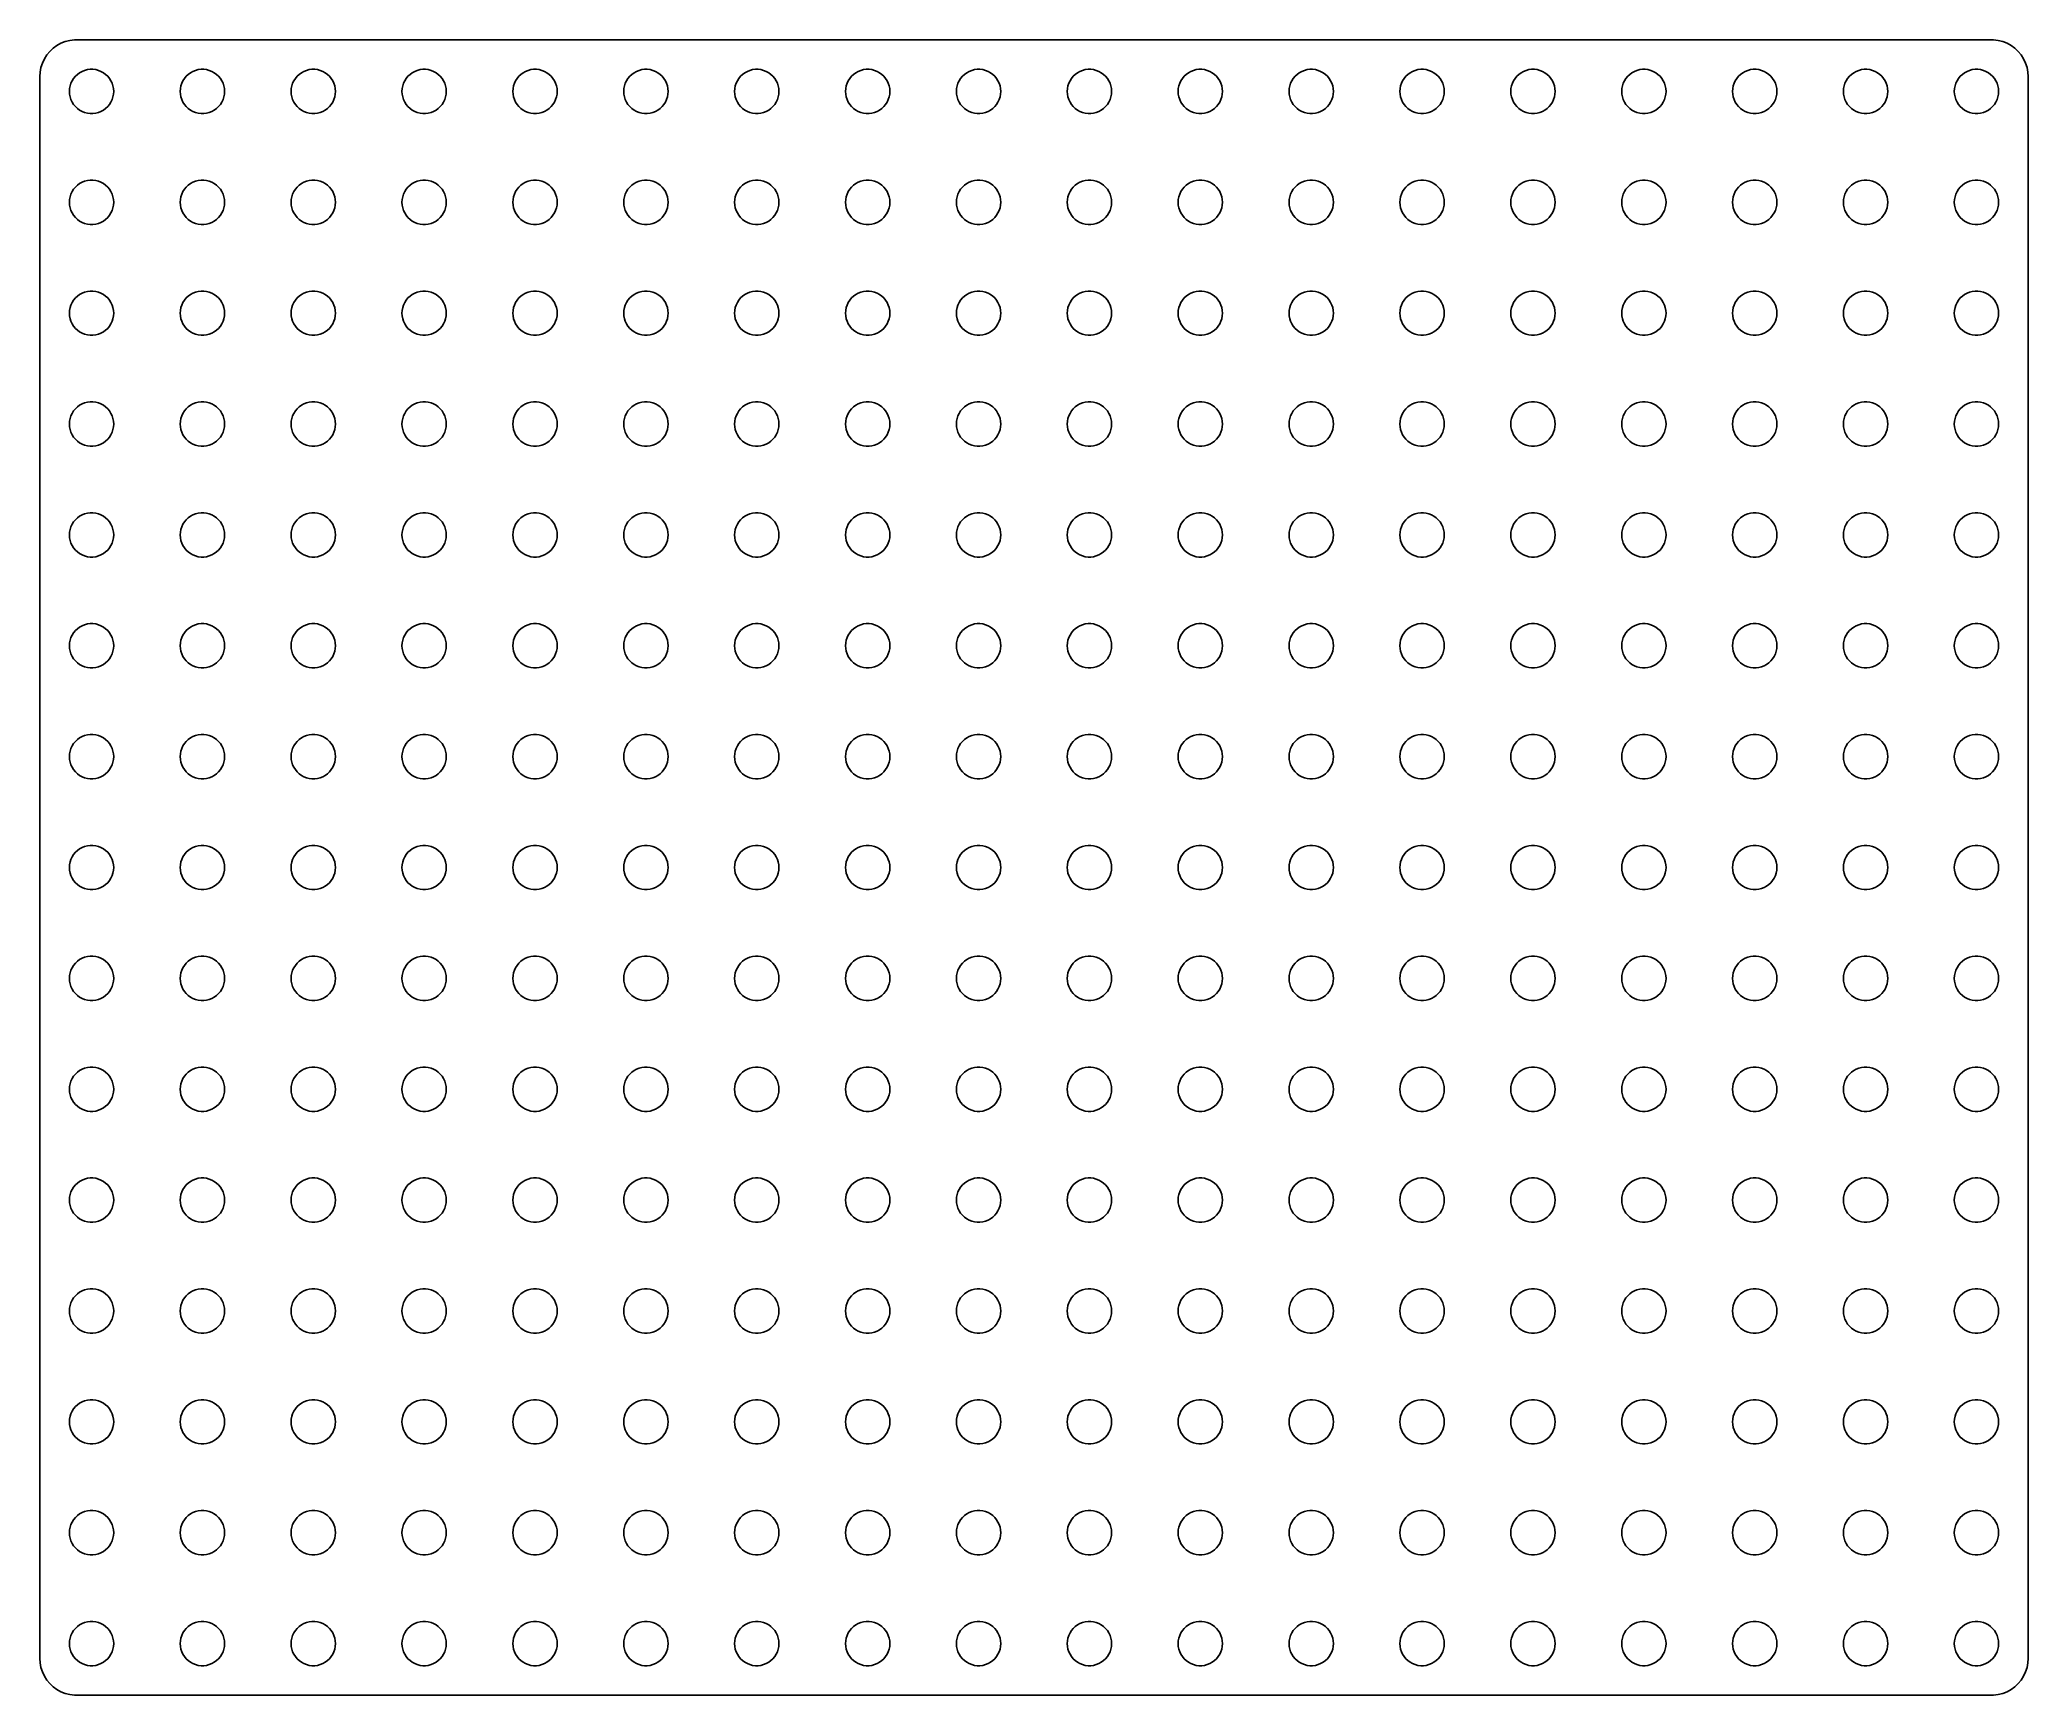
# Model space of a CAD drawing. Header units: metres. Extents: x -67 to 67, y -56 to 56.
import ezdxf

# ---------------------------------------------------------------- set-up
doc = ezdxf.new("R2010")
doc.units = ezdxf.units.M

msp = doc.modelspace()

# ---------------------------------------------------------------- linework, layer by layer
for p, q in [((-66.5724, 55.2114), (-66.7725, 54.9695)), ((-66.3436, 55.4263), (-66.5724, 55.2114)), ((-66.0896, 55.6108), (-66.3436, 55.4263)), ((-65.8144, 55.7621), (-66.0896, 55.6108)), ((-65.5225, 55.8776), (-65.8144, 55.7621)), ((-65.2184, 55.9557), (-65.5225, 55.8776)), ((-64.907, 55.9951), (-65.2184, 55.9557)), ((64.907, 55.9951), (-64.907, 55.9951)), ((65.2184, 55.9557), (64.907, 55.9951)), ((65.5225, 55.8776), (65.2184, 55.9557)), ((65.8144, 55.7621), (65.5225, 55.8776)), ((66.0896, 55.6108), (65.8144, 55.7621)), ((66.3436, 55.4263), (66.0896, 55.6108)), ((66.5724, 55.2114), (66.3436, 55.4263)), ((66.7725, 54.9695), (66.5724, 55.2114)), ((-67.2303, 53.8133), (-67.25, 53.5)), ((-67.1714, 54.1217), (-67.2303, 53.8133)), ((-67.0744, 54.4203), (-67.1714, 54.1217)), ((-66.9408, 54.7044), (-67.0744, 54.4203)), ((-66.7725, 54.9695), (-66.9408, 54.7044)), ((-64.5537, 53.7665), (-64.3887, 53.8572)), ((-64.3887, 53.8572), (-64.2135, 53.9266)), ((-64.2135, 53.9266), (-64.0311, 53.9734)), ((-64.0311, 53.9734), (-63.8442, 53.997)), ((-63.8442, 53.997), (-63.6558, 53.997)), ((-63.6558, 53.997), (-63.4689, 53.9734)), ((-63.4689, 53.9734), (-63.2865, 53.9266)), ((-63.2865, 53.9266), (-63.1113, 53.8572)), ((-63.1113, 53.8572), (-62.9463, 53.7665)), ((-57.0537, 53.7665), (-56.8887, 53.8572)), ((-56.8887, 53.8572), (-56.7135, 53.9266)), ((-56.7135, 53.9266), (-56.5311, 53.9734)), ((-56.5311, 53.9734), (-56.3442, 53.997)), ((-56.3442, 53.997), (-56.1558, 53.997)), ((-56.1558, 53.997), (-55.9689, 53.9734)), ((-55.9689, 53.9734), (-55.7865, 53.9266)), ((-55.7865, 53.9266), (-55.6113, 53.8572)), ((-55.6113, 53.8572), (-55.4463, 53.7665)), ((-49.5537, 53.7665), (-49.3887, 53.8572)), ((-49.3887, 53.8572), (-49.2135, 53.9266)), ((-49.2135, 53.9266), (-49.0311, 53.9734)), ((-49.0311, 53.9734), (-48.8442, 53.997)), ((-48.8442, 53.997), (-48.6558, 53.997)), ((-48.6558, 53.997), (-48.4689, 53.9734)), ((-48.4689, 53.9734), (-48.2865, 53.9266)), ((-48.2865, 53.9266), (-48.1113, 53.8572)), ((-48.1113, 53.8572), (-47.9463, 53.7665)), ((-42.0537, 53.7665), (-41.8887, 53.8572)), ((-41.8887, 53.8572), (-41.7135, 53.9266)), ((-41.7135, 53.9266), (-41.5311, 53.9734)), ((-41.5311, 53.9734), (-41.3442, 53.997)), ((-41.3442, 53.997), (-41.1558, 53.997)), ((-41.1558, 53.997), (-40.9689, 53.9734)), ((-40.9689, 53.9734), (-40.7865, 53.9266)), ((-40.7865, 53.9266), (-40.6113, 53.8572)), ((-40.6113, 53.8572), (-40.4463, 53.7665)), ((-34.5537, 53.7665), (-34.3887, 53.8572)), ((-34.3887, 53.8572), (-34.2135, 53.9266)), ((-34.2135, 53.9266), (-34.0311, 53.9734)), ((-34.0311, 53.9734), (-33.8442, 53.997)), ((-33.8442, 53.997), (-33.6558, 53.997)), ((-33.6558, 53.997), (-33.4689, 53.9734)), ((-33.4689, 53.9734), (-33.2865, 53.9266)), ((-33.2865, 53.9266), (-33.1113, 53.8572)), ((-33.1113, 53.8572), (-32.9463, 53.7665)), ((-27.0537, 53.7665), (-26.8887, 53.8572)), ((-26.8887, 53.8572), (-26.7135, 53.9266)), ((-26.7135, 53.9266), (-26.5311, 53.9734)), ((-26.5311, 53.9734), (-26.3442, 53.997)), ((-26.3442, 53.997), (-26.1558, 53.997)), ((-26.1558, 53.997), (-25.9689, 53.9734)), ((-25.9689, 53.9734), (-25.7865, 53.9266)), ((-25.7865, 53.9266), (-25.6113, 53.8572)), ((-25.6113, 53.8572), (-25.4463, 53.7665)), ((-19.5537, 53.7665), (-19.3887, 53.8572)), ((-19.3887, 53.8572), (-19.2135, 53.9266)), ((-19.2135, 53.9266), (-19.0311, 53.9734)), ((-19.0311, 53.9734), (-18.8442, 53.997)), ((-18.8442, 53.997), (-18.6558, 53.997)), ((-18.6558, 53.997), (-18.4689, 53.9734)), ((-18.4689, 53.9734), (-18.2865, 53.9266)), ((-18.2865, 53.9266), (-18.1113, 53.8572)), ((-18.1113, 53.8572), (-17.9463, 53.7665)), ((-12.0537, 53.7665), (-11.8887, 53.8572)), ((-11.8887, 53.8572), (-11.7135, 53.9266)), ((-11.7135, 53.9266), (-11.5311, 53.9734)), ((-11.5311, 53.9734), (-11.3442, 53.997)), ((-11.3442, 53.997), (-11.1558, 53.997)), ((-11.1558, 53.997), (-10.9689, 53.9734)), ((-10.9689, 53.9734), (-10.7865, 53.9266)), ((-10.7865, 53.9266), (-10.6113, 53.8572)), ((-10.6113, 53.8572), (-10.4463, 53.7665)), ((-4.55373, 53.7665), (-4.38866, 53.8572)), ((-4.38866, 53.8572), (-4.21352, 53.9266)), ((-4.21352, 53.9266), (-4.03107, 53.9734)), ((-4.03107, 53.9734), (-3.84418, 53.997)), ((-3.84418, 53.997), (-3.65581, 53.997)), ((-3.65581, 53.997), (-3.46892, 53.9734)), ((-3.46892, 53.9734), (-3.28647, 53.9266)), ((-3.28647, 53.9266), (-3.11133, 53.8572)), ((-3.11133, 53.8572), (-2.94626, 53.7665)), ((2.94626, 53.7665), (3.11133, 53.8572)), ((3.11133, 53.8572), (3.28647, 53.9266)), ((3.28647, 53.9266), (3.46892, 53.9734)), ((3.46892, 53.9734), (3.65581, 53.997)), ((3.65581, 53.997), (3.84418, 53.997)), ((3.84418, 53.997), (4.03107, 53.9734)), ((4.03107, 53.9734), (4.21352, 53.9266)), ((4.21352, 53.9266), (4.38866, 53.8572)), ((4.38866, 53.8572), (4.55373, 53.7665)), ((10.4463, 53.7665), (10.6113, 53.8572)), ((10.6113, 53.8572), (10.7865, 53.9266)), ((10.7865, 53.9266), (10.9689, 53.9734)), ((10.9689, 53.9734), (11.1558, 53.997)), ((11.1558, 53.997), (11.3442, 53.997)), ((11.3442, 53.997), (11.5311, 53.9734)), ((11.5311, 53.9734), (11.7135, 53.9266)), ((11.7135, 53.9266), (11.8887, 53.8572)), ((11.8887, 53.8572), (12.0537, 53.7665)), ((17.9463, 53.7665), (18.1113, 53.8572)), ((18.1113, 53.8572), (18.2865, 53.9266)), ((18.2865, 53.9266), (18.4689, 53.9734)), ((18.4689, 53.9734), (18.6558, 53.997)), ((18.6558, 53.997), (18.8442, 53.997)), ((18.8442, 53.997), (19.0311, 53.9734)), ((19.0311, 53.9734), (19.2135, 53.9266)), ((19.2135, 53.9266), (19.3887, 53.8572)), ((19.3887, 53.8572), (19.5537, 53.7665)), ((25.4463, 53.7665), (25.6113, 53.8572)), ((25.6113, 53.8572), (25.7865, 53.9266)), ((25.7865, 53.9266), (25.9689, 53.9734)), ((25.9689, 53.9734), (26.1558, 53.997)), ((26.1558, 53.997), (26.3442, 53.997)), ((26.3442, 53.997), (26.5311, 53.9734)), ((26.5311, 53.9734), (26.7135, 53.9266)), ((26.7135, 53.9266), (26.8887, 53.8572)), ((26.8887, 53.8572), (27.0537, 53.7665)), ((32.9463, 53.7665), (33.1113, 53.8572)), ((33.1113, 53.8572), (33.2865, 53.9266)), ((33.2865, 53.9266), (33.4689, 53.9734)), ((33.4689, 53.9734), (33.6558, 53.997)), ((33.6558, 53.997), (33.8442, 53.997)), ((33.8442, 53.997), (34.0311, 53.9734)), ((34.0311, 53.9734), (34.2135, 53.9266)), ((34.2135, 53.9266), (34.3887, 53.8572)), ((34.3887, 53.8572), (34.5537, 53.7665)), ((40.4463, 53.7665), (40.6113, 53.8572)), ((40.6113, 53.8572), (40.7865, 53.9266)), ((40.7865, 53.9266), (40.9689, 53.9734)), ((40.9689, 53.9734), (41.1558, 53.997)), ((41.1558, 53.997), (41.3442, 53.997)), ((41.3442, 53.997), (41.5311, 53.9734)), ((41.5311, 53.9734), (41.7135, 53.9266)), ((41.7135, 53.9266), (41.8887, 53.8572)), ((41.8887, 53.8572), (42.0537, 53.7665)), ((47.9463, 53.7665), (48.1113, 53.8572)), ((48.1113, 53.8572), (48.2865, 53.9266)), ((48.2865, 53.9266), (48.4689, 53.9734)), ((48.4689, 53.9734), (48.6558, 53.997)), ((48.6558, 53.997), (48.8442, 53.997)), ((48.8442, 53.997), (49.0311, 53.9734)), ((49.0311, 53.9734), (49.2135, 53.9266)), ((49.2135, 53.9266), (49.3887, 53.8572)), ((49.3887, 53.8572), (49.5537, 53.7665)), ((55.4463, 53.7665), (55.6113, 53.8572)), ((55.6113, 53.8572), (55.7865, 53.9266)), ((55.7865, 53.9266), (55.9689, 53.9734)), ((55.9689, 53.9734), (56.1558, 53.997)), ((56.1558, 53.997), (56.3442, 53.997)), ((56.3442, 53.997), (56.5311, 53.9734)), ((56.5311, 53.9734), (56.7135, 53.9266)), ((56.7135, 53.9266), (56.8887, 53.8572)), ((56.8887, 53.8572), (57.0537, 53.7665)), ((62.9463, 53.7665), (63.1113, 53.8572)), ((63.1113, 53.8572), (63.2865, 53.9266)), ((63.2865, 53.9266), (63.4689, 53.9734)), ((63.4689, 53.9734), (63.6558, 53.997)), ((63.6558, 53.997), (63.8442, 53.997)), ((63.8442, 53.997), (64.0311, 53.9734)), ((64.0311, 53.9734), (64.2135, 53.9266)), ((64.2135, 53.9266), (64.3887, 53.8572)), ((64.3887, 53.8572), (64.5537, 53.7665)), ((66.9408, 54.7044), (66.7725, 54.9695)), ((67.0744, 54.4203), (66.9408, 54.7044)), ((67.1714, 54.1217), (67.0744, 54.4203)), ((67.2303, 53.8133), (67.1714, 54.1217)), ((67.25, 53.5), (67.2303, 53.8133)), ((-67.25, 53.5), (-67.25, -53.5)), ((-65.25, 52.5), (-65.2382, 52.688)), ((-65.2382, 52.312), (-65.25, 52.5)), ((-65.2382, 52.688), (-65.2029, 52.873)), ((-65.2029, 52.873), (-65.1447, 53.0522)), ((-65.1447, 53.0522), (-65.0645, 53.2226)), ((-65.0645, 53.2226), (-64.9635, 53.3817)), ((-64.9635, 53.3817), (-64.8434, 53.5268)), ((-64.8434, 53.5268), (-64.7061, 53.6558)), ((-64.7061, 53.6558), (-64.5537, 53.7665)), ((-62.9463, 53.7665), (-62.7939, 53.6558)), ((-62.7939, 53.6558), (-62.6565, 53.5268)), ((-62.6565, 53.5268), (-62.5365, 53.3817)), ((-62.5365, 53.3817), (-62.4355, 53.2226)), ((-62.4355, 53.2226), (-62.3553, 53.0522)), ((-62.3553, 53.0522), (-62.2971, 52.873)), ((-62.2971, 52.873), (-62.2618, 52.688)), ((-62.2618, 52.688), (-62.25, 52.5)), ((-62.25, 52.5), (-62.2618, 52.312)), ((-57.75, 52.5), (-57.7382, 52.688)), ((-57.7382, 52.312), (-57.75, 52.5)), ((-57.7382, 52.688), (-57.7029, 52.873)), ((-57.7029, 52.873), (-57.6447, 53.0522)), ((-57.6447, 53.0522), (-57.5645, 53.2226)), ((-57.5645, 53.2226), (-57.4635, 53.3817)), ((-57.4635, 53.3817), (-57.3434, 53.5268)), ((-57.3434, 53.5268), (-57.2061, 53.6558)), ((-57.2061, 53.6558), (-57.0537, 53.7665)), ((-55.4463, 53.7665), (-55.2939, 53.6558)), ((-55.2939, 53.6558), (-55.1565, 53.5268)), ((-55.1565, 53.5268), (-55.0365, 53.3817)), ((-55.0365, 53.3817), (-54.9355, 53.2226)), ((-54.9355, 53.2226), (-54.8553, 53.0522)), ((-54.8553, 53.0522), (-54.7971, 52.873)), ((-54.7971, 52.873), (-54.7618, 52.688)), ((-54.7618, 52.688), (-54.75, 52.5)), ((-54.75, 52.5), (-54.7618, 52.312)), ((-50.25, 52.5), (-50.2382, 52.688)), ((-50.2382, 52.312), (-50.25, 52.5)), ((-50.2382, 52.688), (-50.2029, 52.873)), ((-50.2029, 52.873), (-50.1447, 53.0522)), ((-50.1447, 53.0522), (-50.0645, 53.2226)), ((-50.0645, 53.2226), (-49.9635, 53.3817)), ((-49.9635, 53.3817), (-49.8434, 53.5268)), ((-49.8434, 53.5268), (-49.7061, 53.6558)), ((-49.7061, 53.6558), (-49.5537, 53.7665)), ((-47.9463, 53.7665), (-47.7939, 53.6558)), ((-47.7939, 53.6558), (-47.6565, 53.5268)), ((-47.6565, 53.5268), (-47.5365, 53.3817)), ((-47.5365, 53.3817), (-47.4355, 53.2226)), ((-47.4355, 53.2226), (-47.3553, 53.0522)), ((-47.3553, 53.0522), (-47.2971, 52.873)), ((-47.2971, 52.873), (-47.2618, 52.688)), ((-47.2618, 52.688), (-47.25, 52.5)), ((-47.25, 52.5), (-47.2618, 52.312)), ((-42.75, 52.5), (-42.7382, 52.688)), ((-42.7382, 52.312), (-42.75, 52.5)), ((-42.7382, 52.688), (-42.7029, 52.873)), ((-42.7029, 52.873), (-42.6447, 53.0522)), ((-42.6447, 53.0522), (-42.5645, 53.2226)), ((-42.5645, 53.2226), (-42.4635, 53.3817)), ((-42.4635, 53.3817), (-42.3434, 53.5268)), ((-42.3434, 53.5268), (-42.2061, 53.6558)), ((-42.2061, 53.6558), (-42.0537, 53.7665)), ((-40.4463, 53.7665), (-40.2939, 53.6558)), ((-40.2939, 53.6558), (-40.1565, 53.5268)), ((-40.1565, 53.5268), (-40.0365, 53.3817)), ((-40.0365, 53.3817), (-39.9355, 53.2226)), ((-39.9355, 53.2226), (-39.8553, 53.0522)), ((-39.8553, 53.0522), (-39.7971, 52.873)), ((-39.7971, 52.873), (-39.7618, 52.688)), ((-39.7618, 52.688), (-39.75, 52.5)), ((-39.75, 52.5), (-39.7618, 52.312)), ((-35.25, 52.5), (-35.2382, 52.688)), ((-35.2382, 52.312), (-35.25, 52.5)), ((-35.2382, 52.688), (-35.2029, 52.873)), ((-35.2029, 52.873), (-35.1447, 53.0522)), ((-35.1447, 53.0522), (-35.0645, 53.2226)), ((-35.0645, 53.2226), (-34.9635, 53.3817)), ((-34.9635, 53.3817), (-34.8434, 53.5268)), ((-34.8434, 53.5268), (-34.7061, 53.6558)), ((-34.7061, 53.6558), (-34.5537, 53.7665)), ((-32.9463, 53.7665), (-32.7939, 53.6558)), ((-32.7939, 53.6558), (-32.6565, 53.5268)), ((-32.6565, 53.5268), (-32.5365, 53.3817)), ((-32.5365, 53.3817), (-32.4355, 53.2226)), ((-32.4355, 53.2226), (-32.3553, 53.0522)), ((-32.3553, 53.0522), (-32.2971, 52.873)), ((-32.2971, 52.873), (-32.2618, 52.688)), ((-32.2618, 52.688), (-32.25, 52.5)), ((-32.25, 52.5), (-32.2618, 52.312)), ((-27.75, 52.5), (-27.7382, 52.688)), ((-27.7382, 52.312), (-27.75, 52.5)), ((-27.7382, 52.688), (-27.7029, 52.873)), ((-27.7029, 52.873), (-27.6447, 53.0522)), ((-27.6447, 53.0522), (-27.5645, 53.2226)), ((-27.5645, 53.2226), (-27.4635, 53.3817)), ((-27.4635, 53.3817), (-27.3434, 53.5268)), ((-27.3434, 53.5268), (-27.2061, 53.6558)), ((-27.2061, 53.6558), (-27.0537, 53.7665)), ((-25.4463, 53.7665), (-25.2939, 53.6558)), ((-25.2939, 53.6558), (-25.1565, 53.5268)), ((-25.1565, 53.5268), (-25.0365, 53.3817)), ((-25.0365, 53.3817), (-24.9355, 53.2226)), ((-24.9355, 53.2226), (-24.8553, 53.0522)), ((-24.8553, 53.0522), (-24.7971, 52.873)), ((-24.7971, 52.873), (-24.7618, 52.688)), ((-24.7618, 52.688), (-24.75, 52.5)), ((-24.75, 52.5), (-24.7618, 52.312)), ((-20.25, 52.5), (-20.2382, 52.688)), ((-20.2382, 52.312), (-20.25, 52.5)), ((-20.2382, 52.688), (-20.2029, 52.873)), ((-20.2029, 52.873), (-20.1447, 53.0522)), ((-20.1447, 53.0522), (-20.0645, 53.2226)), ((-20.0645, 53.2226), (-19.9635, 53.3817)), ((-19.9635, 53.3817), (-19.8434, 53.5268)), ((-19.8434, 53.5268), (-19.7061, 53.6558)), ((-19.7061, 53.6558), (-19.5537, 53.7665)), ((-17.9463, 53.7665), (-17.7939, 53.6558)), ((-17.7939, 53.6558), (-17.6565, 53.5268)), ((-17.6565, 53.5268), (-17.5365, 53.3817)), ((-17.5365, 53.3817), (-17.4355, 53.2226)), ((-17.4355, 53.2226), (-17.3553, 53.0522)), ((-17.3553, 53.0522), (-17.2971, 52.873)), ((-17.2971, 52.873), (-17.2618, 52.688)), ((-17.2618, 52.688), (-17.25, 52.5)), ((-17.25, 52.5), (-17.2618, 52.312)), ((-12.75, 52.5), (-12.7382, 52.688)), ((-12.7382, 52.312), (-12.75, 52.5)), ((-12.7382, 52.688), (-12.7029, 52.873)), ((-12.7029, 52.873), (-12.6447, 53.0522)), ((-12.6447, 53.0522), (-12.5645, 53.2226)), ((-12.5645, 53.2226), (-12.4635, 53.3817)), ((-12.4635, 53.3817), (-12.3434, 53.5268)), ((-12.3434, 53.5268), (-12.2061, 53.6558)), ((-12.2061, 53.6558), (-12.0537, 53.7665)), ((-10.4463, 53.7665), (-10.2939, 53.6558)), ((-10.2939, 53.6558), (-10.1565, 53.5268)), ((-10.1565, 53.5268), (-10.0365, 53.3817)), ((-10.0365, 53.3817), (-9.93553, 53.2226)), ((-9.93553, 53.2226), (-9.85533, 53.0522)), ((-9.85533, 53.0522), (-9.79712, 52.873)), ((-9.79712, 52.873), (-9.76183, 52.688)), ((-9.76183, 52.688), (-9.75, 52.5)), ((-9.75, 52.5), (-9.76183, 52.312)), ((-5.25, 52.5), (-5.23816, 52.688)), ((-5.23816, 52.312), (-5.25, 52.5)), ((-5.23816, 52.688), (-5.20287, 52.873)), ((-5.20287, 52.873), (-5.14465, 53.0522)), ((-5.14465, 53.0522), (-5.06445, 53.2226)), ((-5.06445, 53.2226), (-4.96352, 53.3817)), ((-4.96352, 53.3817), (-4.84344, 53.5268)), ((-4.84344, 53.5268), (-4.70613, 53.6558)), ((-4.70613, 53.6558), (-4.55373, 53.7665)), ((-2.94626, 53.7665), (-2.79385, 53.6558)), ((-2.79385, 53.6558), (-2.65654, 53.5268)), ((-2.65654, 53.5268), (-2.53647, 53.3817)), ((-2.53647, 53.3817), (-2.43553, 53.2226)), ((-2.43553, 53.2226), (-2.35533, 53.0522)), ((-2.35533, 53.0522), (-2.29712, 52.873)), ((-2.29712, 52.873), (-2.26183, 52.688)), ((-2.26183, 52.688), (-2.25, 52.5)), ((-2.25, 52.5), (-2.26183, 52.312)), ((2.25, 52.5), (2.26183, 52.688)), ((2.26183, 52.312), (2.25, 52.5)), ((2.26183, 52.688), (2.29712, 52.873)), ((2.29712, 52.873), (2.35533, 53.0522)), ((2.35533, 53.0522), (2.43553, 53.2226)), ((2.43553, 53.2226), (2.53647, 53.3817)), ((2.53647, 53.3817), (2.65654, 53.5268)), ((2.65654, 53.5268), (2.79385, 53.6558)), ((2.79385, 53.6558), (2.94626, 53.7665)), ((4.55373, 53.7665), (4.70613, 53.6558)), ((4.70613, 53.6558), (4.84344, 53.5268)), ((4.84344, 53.5268), (4.96352, 53.3817)), ((4.96352, 53.3817), (5.06445, 53.2226)), ((5.06445, 53.2226), (5.14465, 53.0522)), ((5.14465, 53.0522), (5.20287, 52.873)), ((5.20287, 52.873), (5.23816, 52.688)), ((5.23816, 52.688), (5.25, 52.5)), ((5.25, 52.5), (5.23816, 52.312)), ((9.75, 52.5), (9.76183, 52.688)), ((9.76183, 52.312), (9.75, 52.5)), ((9.76183, 52.688), (9.79712, 52.873)), ((9.79712, 52.873), (9.85533, 53.0522)), ((9.85533, 53.0522), (9.93553, 53.2226)), ((9.93553, 53.2226), (10.0365, 53.3817)), ((10.0365, 53.3817), (10.1565, 53.5268)), ((10.1565, 53.5268), (10.2939, 53.6558)), ((10.2939, 53.6558), (10.4463, 53.7665)), ((12.0537, 53.7665), (12.2061, 53.6558)), ((12.2061, 53.6558), (12.3434, 53.5268)), ((12.3434, 53.5268), (12.4635, 53.3817)), ((12.4635, 53.3817), (12.5645, 53.2226)), ((12.5645, 53.2226), (12.6447, 53.0522)), ((12.6447, 53.0522), (12.7029, 52.873)), ((12.7029, 52.873), (12.7382, 52.688)), ((12.7382, 52.688), (12.75, 52.5)), ((12.75, 52.5), (12.7382, 52.312)), ((17.25, 52.5), (17.2618, 52.688)), ((17.2618, 52.312), (17.25, 52.5)), ((17.2618, 52.688), (17.2971, 52.873)), ((17.2971, 52.873), (17.3553, 53.0522)), ((17.3553, 53.0522), (17.4355, 53.2226)), ((17.4355, 53.2226), (17.5365, 53.3817)), ((17.5365, 53.3817), (17.6565, 53.5268)), ((17.6565, 53.5268), (17.7939, 53.6558)), ((17.7939, 53.6558), (17.9463, 53.7665)), ((19.5537, 53.7665), (19.7061, 53.6558)), ((19.7061, 53.6558), (19.8434, 53.5268)), ((19.8434, 53.5268), (19.9635, 53.3817)), ((19.9635, 53.3817), (20.0645, 53.2226)), ((20.0645, 53.2226), (20.1447, 53.0522)), ((20.1447, 53.0522), (20.2029, 52.873)), ((20.2029, 52.873), (20.2382, 52.688)), ((20.2382, 52.688), (20.25, 52.5)), ((20.25, 52.5), (20.2382, 52.312)), ((24.75, 52.5), (24.7618, 52.688)), ((24.7618, 52.312), (24.75, 52.5)), ((24.7618, 52.688), (24.7971, 52.873)), ((24.7971, 52.873), (24.8553, 53.0522)), ((24.8553, 53.0522), (24.9355, 53.2226)), ((24.9355, 53.2226), (25.0365, 53.3817)), ((25.0365, 53.3817), (25.1565, 53.5268)), ((25.1565, 53.5268), (25.2939, 53.6558)), ((25.2939, 53.6558), (25.4463, 53.7665)), ((27.0537, 53.7665), (27.2061, 53.6558)), ((27.2061, 53.6558), (27.3434, 53.5268)), ((27.3434, 53.5268), (27.4635, 53.3817)), ((27.4635, 53.3817), (27.5645, 53.2226)), ((27.5645, 53.2226), (27.6447, 53.0522)), ((27.6447, 53.0522), (27.7029, 52.873)), ((27.7029, 52.873), (27.7382, 52.688)), ((27.7382, 52.688), (27.75, 52.5)), ((27.75, 52.5), (27.7382, 52.312)), ((32.25, 52.5), (32.2618, 52.688)), ((32.2618, 52.312), (32.25, 52.5)), ((32.2618, 52.688), (32.2971, 52.873)), ((32.2971, 52.873), (32.3553, 53.0522)), ((32.3553, 53.0522), (32.4355, 53.2226)), ((32.4355, 53.2226), (32.5365, 53.3817)), ((32.5365, 53.3817), (32.6565, 53.5268)), ((32.6565, 53.5268), (32.7939, 53.6558)), ((32.7939, 53.6558), (32.9463, 53.7665)), ((34.5537, 53.7665), (34.7061, 53.6558)), ((34.7061, 53.6558), (34.8434, 53.5268)), ((34.8434, 53.5268), (34.9635, 53.3817)), ((34.9635, 53.3817), (35.0645, 53.2226)), ((35.0645, 53.2226), (35.1447, 53.0522)), ((35.1447, 53.0522), (35.2029, 52.873)), ((35.2029, 52.873), (35.2382, 52.688)), ((35.2382, 52.688), (35.25, 52.5)), ((35.25, 52.5), (35.2382, 52.312)), ((39.75, 52.5), (39.7618, 52.688)), ((39.7618, 52.312), (39.75, 52.5)), ((39.7618, 52.688), (39.7971, 52.873)), ((39.7971, 52.873), (39.8553, 53.0522)), ((39.8553, 53.0522), (39.9355, 53.2226)), ((39.9355, 53.2226), (40.0365, 53.3817)), ((40.0365, 53.3817), (40.1565, 53.5268)), ((40.1565, 53.5268), (40.2939, 53.6558)), ((40.2939, 53.6558), (40.4463, 53.7665)), ((42.0537, 53.7665), (42.2061, 53.6558)), ((42.2061, 53.6558), (42.3434, 53.5268)), ((42.3434, 53.5268), (42.4635, 53.3817)), ((42.4635, 53.3817), (42.5645, 53.2226)), ((42.5645, 53.2226), (42.6447, 53.0522)), ((42.6447, 53.0522), (42.7029, 52.873)), ((42.7029, 52.873), (42.7382, 52.688)), ((42.7382, 52.688), (42.75, 52.5)), ((42.75, 52.5), (42.7382, 52.312)), ((47.25, 52.5), (47.2618, 52.688)), ((47.2618, 52.312), (47.25, 52.5)), ((47.2618, 52.688), (47.2971, 52.873)), ((47.2971, 52.873), (47.3553, 53.0522)), ((47.3553, 53.0522), (47.4355, 53.2226)), ((47.4355, 53.2226), (47.5365, 53.3817)), ((47.5365, 53.3817), (47.6565, 53.5268)), ((47.6565, 53.5268), (47.7939, 53.6558)), ((47.7939, 53.6558), (47.9463, 53.7665)), ((49.5537, 53.7665), (49.7061, 53.6558)), ((49.7061, 53.6558), (49.8434, 53.5268)), ((49.8434, 53.5268), (49.9635, 53.3817)), ((49.9635, 53.3817), (50.0645, 53.2226)), ((50.0645, 53.2226), (50.1447, 53.0522)), ((50.1447, 53.0522), (50.2029, 52.873)), ((50.2029, 52.873), (50.2382, 52.688)), ((50.2382, 52.688), (50.25, 52.5)), ((50.25, 52.5), (50.2382, 52.312)), ((54.75, 52.5), (54.7618, 52.688)), ((54.7618, 52.312), (54.75, 52.5)), ((54.7618, 52.688), (54.7971, 52.873)), ((54.7971, 52.873), (54.8553, 53.0522)), ((54.8553, 53.0522), (54.9355, 53.2226)), ((54.9355, 53.2226), (55.0365, 53.3817)), ((55.0365, 53.3817), (55.1565, 53.5268)), ((55.1565, 53.5268), (55.2939, 53.6558)), ((55.2939, 53.6558), (55.4463, 53.7665)), ((57.0537, 53.7665), (57.2061, 53.6558)), ((57.2061, 53.6558), (57.3434, 53.5268)), ((57.3434, 53.5268), (57.4635, 53.3817)), ((57.4635, 53.3817), (57.5645, 53.2226)), ((57.5645, 53.2226), (57.6447, 53.0522)), ((57.6447, 53.0522), (57.7029, 52.873)), ((57.7029, 52.873), (57.7382, 52.688)), ((57.7382, 52.688), (57.75, 52.5)), ((57.75, 52.5), (57.7382, 52.312)), ((62.25, 52.5), (62.2618, 52.688)), ((62.2618, 52.312), (62.25, 52.5)), ((62.2618, 52.688), (62.2971, 52.873)), ((62.2971, 52.873), (62.3553, 53.0522)), ((62.3553, 53.0522), (62.4355, 53.2226)), ((62.4355, 53.2226), (62.5365, 53.3817)), ((62.5365, 53.3817), (62.6565, 53.5268)), ((62.6565, 53.5268), (62.7939, 53.6558)), ((62.7939, 53.6558), (62.9463, 53.7665)), ((64.5537, 53.7665), (64.7061, 53.6558)), ((64.7061, 53.6558), (64.8434, 53.5268)), ((64.8434, 53.5268), (64.9635, 53.3817)), ((64.9635, 53.3817), (65.0645, 53.2226)), ((65.0645, 53.2226), (65.1447, 53.0522)), ((65.1447, 53.0522), (65.2029, 52.873)), ((65.2029, 52.873), (65.2382, 52.688)), ((65.2382, 52.688), (65.25, 52.5)), ((65.25, 52.5), (65.2382, 52.312)), ((67.25, -53.5), (67.25, 53.5)), ((-65.2029, 52.127), (-65.2382, 52.312)), ((-65.1447, 51.9478), (-65.2029, 52.127)), ((-65.0645, 51.7774), (-65.1447, 51.9478)), ((-64.9635, 51.6183), (-65.0645, 51.7774)), ((-64.8434, 51.4732), (-64.9635, 51.6183)), ((-64.7061, 51.3442), (-64.8434, 51.4732)), ((-64.5537, 51.2335), (-64.7061, 51.3442)), ((-64.3887, 51.1428), (-64.5537, 51.2335)), ((-64.2135, 51.0734), (-64.3887, 51.1428)), ((-63.1113, 51.1428), (-63.2865, 51.0734)), ((-62.9463, 51.2335), (-63.1113, 51.1428)), ((-62.7939, 51.3442), (-62.9463, 51.2335)), ((-62.6565, 51.4732), (-62.7939, 51.3442)), ((-62.5365, 51.6183), (-62.6565, 51.4732)), ((-62.4355, 51.7774), (-62.5365, 51.6183)), ((-62.3553, 51.9478), (-62.4355, 51.7774)), ((-62.2971, 52.127), (-62.3553, 51.9478)), ((-62.2618, 52.312), (-62.2971, 52.127)), ((-57.7029, 52.127), (-57.7382, 52.312)), ((-57.6447, 51.9478), (-57.7029, 52.127)), ((-57.5645, 51.7774), (-57.6447, 51.9478)), ((-57.4635, 51.6183), (-57.5645, 51.7774)), ((-57.3434, 51.4732), (-57.4635, 51.6183)), ((-57.2061, 51.3442), (-57.3434, 51.4732)), ((-57.0537, 51.2335), (-57.2061, 51.3442)), ((-56.8887, 51.1428), (-57.0537, 51.2335)), ((-56.7135, 51.0734), (-56.8887, 51.1428)), ((-55.6113, 51.1428), (-55.7865, 51.0734)), ((-55.4463, 51.2335), (-55.6113, 51.1428)), ((-55.2939, 51.3442), (-55.4463, 51.2335)), ((-55.1565, 51.4732), (-55.2939, 51.3442)), ((-55.0365, 51.6183), (-55.1565, 51.4732)), ((-54.9355, 51.7774), (-55.0365, 51.6183)), ((-54.8553, 51.9478), (-54.9355, 51.7774)), ((-54.7971, 52.127), (-54.8553, 51.9478)), ((-54.7618, 52.312), (-54.7971, 52.127)), ((-50.2029, 52.127), (-50.2382, 52.312)), ((-50.1447, 51.9478), (-50.2029, 52.127)), ((-50.0645, 51.7774), (-50.1447, 51.9478)), ((-49.9635, 51.6183), (-50.0645, 51.7774)), ((-49.8434, 51.4732), (-49.9635, 51.6183)), ((-49.7061, 51.3442), (-49.8434, 51.4732)), ((-49.5537, 51.2335), (-49.7061, 51.3442)), ((-49.3887, 51.1428), (-49.5537, 51.2335)), ((-49.2135, 51.0734), (-49.3887, 51.1428)), ((-48.1113, 51.1428), (-48.2865, 51.0734)), ((-47.9463, 51.2335), (-48.1113, 51.1428)), ((-47.7939, 51.3442), (-47.9463, 51.2335)), ((-47.6565, 51.4732), (-47.7939, 51.3442)), ((-47.5365, 51.6183), (-47.6565, 51.4732)), ((-47.4355, 51.7774), (-47.5365, 51.6183)), ((-47.3553, 51.9478), (-47.4355, 51.7774)), ((-47.2971, 52.127), (-47.3553, 51.9478)), ((-47.2618, 52.312), (-47.2971, 52.127)), ((-42.7029, 52.127), (-42.7382, 52.312)), ((-42.6447, 51.9478), (-42.7029, 52.127)), ((-42.5645, 51.7774), (-42.6447, 51.9478)), ((-42.4635, 51.6183), (-42.5645, 51.7774)), ((-42.3434, 51.4732), (-42.4635, 51.6183)), ((-42.2061, 51.3442), (-42.3434, 51.4732)), ((-42.0537, 51.2335), (-42.2061, 51.3442)), ((-41.8887, 51.1428), (-42.0537, 51.2335)), ((-41.7135, 51.0734), (-41.8887, 51.1428)), ((-40.6113, 51.1428), (-40.7865, 51.0734)), ((-40.4463, 51.2335), (-40.6113, 51.1428)), ((-40.2939, 51.3442), (-40.4463, 51.2335)), ((-40.1565, 51.4732), (-40.2939, 51.3442)), ((-40.0365, 51.6183), (-40.1565, 51.4732)), ((-39.9355, 51.7774), (-40.0365, 51.6183)), ((-39.8553, 51.9478), (-39.9355, 51.7774)), ((-39.7971, 52.127), (-39.8553, 51.9478)), ((-39.7618, 52.312), (-39.7971, 52.127)), ((-35.2029, 52.127), (-35.2382, 52.312)), ((-35.1447, 51.9478), (-35.2029, 52.127)), ((-35.0645, 51.7774), (-35.1447, 51.9478)), ((-34.9635, 51.6183), (-35.0645, 51.7774)), ((-34.8434, 51.4732), (-34.9635, 51.6183)), ((-34.7061, 51.3442), (-34.8434, 51.4732)), ((-34.5537, 51.2335), (-34.7061, 51.3442)), ((-34.3887, 51.1428), (-34.5537, 51.2335)), ((-34.2135, 51.0734), (-34.3887, 51.1428)), ((-33.1113, 51.1428), (-33.2865, 51.0734)), ((-32.9463, 51.2335), (-33.1113, 51.1428)), ((-32.7939, 51.3442), (-32.9463, 51.2335)), ((-32.6565, 51.4732), (-32.7939, 51.3442)), ((-32.5365, 51.6183), (-32.6565, 51.4732)), ((-32.4355, 51.7774), (-32.5365, 51.6183)), ((-32.3553, 51.9478), (-32.4355, 51.7774)), ((-32.2971, 52.127), (-32.3553, 51.9478)), ((-32.2618, 52.312), (-32.2971, 52.127)), ((-27.7029, 52.127), (-27.7382, 52.312)), ((-27.6447, 51.9478), (-27.7029, 52.127)), ((-27.5645, 51.7774), (-27.6447, 51.9478)), ((-27.4635, 51.6183), (-27.5645, 51.7774)), ((-27.3434, 51.4732), (-27.4635, 51.6183)), ((-27.2061, 51.3442), (-27.3434, 51.4732)), ((-27.0537, 51.2335), (-27.2061, 51.3442)), ((-26.8887, 51.1428), (-27.0537, 51.2335)), ((-26.7135, 51.0734), (-26.8887, 51.1428)), ((-25.6113, 51.1428), (-25.7865, 51.0734)), ((-25.4463, 51.2335), (-25.6113, 51.1428)), ((-25.2939, 51.3442), (-25.4463, 51.2335)), ((-25.1565, 51.4732), (-25.2939, 51.3442)), ((-25.0365, 51.6183), (-25.1565, 51.4732)), ((-24.9355, 51.7774), (-25.0365, 51.6183)), ((-24.8553, 51.9478), (-24.9355, 51.7774)), ((-24.7971, 52.127), (-24.8553, 51.9478)), ((-24.7618, 52.312), (-24.7971, 52.127)), ((-20.2029, 52.127), (-20.2382, 52.312)), ((-20.1447, 51.9478), (-20.2029, 52.127)), ((-20.0645, 51.7774), (-20.1447, 51.9478)), ((-19.9635, 51.6183), (-20.0645, 51.7774)), ((-19.8434, 51.4732), (-19.9635, 51.6183)), ((-19.7061, 51.3442), (-19.8434, 51.4732)), ((-19.5537, 51.2335), (-19.7061, 51.3442)), ((-19.3887, 51.1428), (-19.5537, 51.2335)), ((-19.2135, 51.0734), (-19.3887, 51.1428)), ((-18.1113, 51.1428), (-18.2865, 51.0734)), ((-17.9463, 51.2335), (-18.1113, 51.1428)), ((-17.7939, 51.3442), (-17.9463, 51.2335)), ((-17.6565, 51.4732), (-17.7939, 51.3442)), ((-17.5365, 51.6183), (-17.6565, 51.4732)), ((-17.4355, 51.7774), (-17.5365, 51.6183)), ((-17.3553, 51.9478), (-17.4355, 51.7774)), ((-17.2971, 52.127), (-17.3553, 51.9478)), ((-17.2618, 52.312), (-17.2971, 52.127)), ((-12.7029, 52.127), (-12.7382, 52.312)), ((-12.6447, 51.9478), (-12.7029, 52.127)), ((-12.5645, 51.7774), (-12.6447, 51.9478)), ((-12.4635, 51.6183), (-12.5645, 51.7774)), ((-12.3434, 51.4732), (-12.4635, 51.6183)), ((-12.2061, 51.3442), (-12.3434, 51.4732)), ((-12.0537, 51.2335), (-12.2061, 51.3442)), ((-11.8887, 51.1428), (-12.0537, 51.2335)), ((-11.7135, 51.0734), (-11.8887, 51.1428)), ((-10.6113, 51.1428), (-10.7865, 51.0734)), ((-10.4463, 51.2335), (-10.6113, 51.1428)), ((-10.2939, 51.3442), (-10.4463, 51.2335)), ((-10.1565, 51.4732), (-10.2939, 51.3442)), ((-10.0365, 51.6183), (-10.1565, 51.4732)), ((-9.93553, 51.7774), (-10.0365, 51.6183)), ((-9.85533, 51.9478), (-9.93553, 51.7774)), ((-9.79712, 52.127), (-9.85533, 51.9478)), ((-9.76183, 52.312), (-9.79712, 52.127)), ((-5.20287, 52.127), (-5.23816, 52.312)), ((-5.14465, 51.9478), (-5.20287, 52.127)), ((-5.06445, 51.7774), (-5.14465, 51.9478)), ((-4.96352, 51.6183), (-5.06445, 51.7774)), ((-4.84344, 51.4732), (-4.96352, 51.6183)), ((-4.70613, 51.3442), (-4.84344, 51.4732)), ((-4.55373, 51.2335), (-4.70613, 51.3442)), ((-4.38866, 51.1428), (-4.55373, 51.2335)), ((-4.21352, 51.0734), (-4.38866, 51.1428)), ((-3.11133, 51.1428), (-3.28647, 51.0734)), ((-2.94626, 51.2335), (-3.11133, 51.1428)), ((-2.79385, 51.3442), (-2.94626, 51.2335)), ((-2.65654, 51.4732), (-2.79385, 51.3442)), ((-2.53647, 51.6183), (-2.65654, 51.4732)), ((-2.43553, 51.7774), (-2.53647, 51.6183)), ((-2.35533, 51.9478), (-2.43553, 51.7774)), ((-2.29712, 52.127), (-2.35533, 51.9478)), ((-2.26183, 52.312), (-2.29712, 52.127)), ((2.29712, 52.127), (2.26183, 52.312)), ((2.35533, 51.9478), (2.29712, 52.127)), ((2.43553, 51.7774), (2.35533, 51.9478)), ((2.53647, 51.6183), (2.43553, 51.7774)), ((2.65654, 51.4732), (2.53647, 51.6183)), ((2.79385, 51.3442), (2.65654, 51.4732)), ((2.94626, 51.2335), (2.79385, 51.3442)), ((3.11133, 51.1428), (2.94626, 51.2335)), ((3.28647, 51.0734), (3.11133, 51.1428)), ((4.38866, 51.1428), (4.21352, 51.0734)), ((4.55373, 51.2335), (4.38866, 51.1428)), ((4.70613, 51.3442), (4.55373, 51.2335)), ((4.84344, 51.4732), (4.70613, 51.3442)), ((4.96352, 51.6183), (4.84344, 51.4732)), ((5.06445, 51.7774), (4.96352, 51.6183)), ((5.14465, 51.9478), (5.06445, 51.7774)), ((5.20287, 52.127), (5.14465, 51.9478)), ((5.23816, 52.312), (5.20287, 52.127)), ((9.79712, 52.127), (9.76183, 52.312)), ((9.85533, 51.9478), (9.79712, 52.127)), ((9.93553, 51.7774), (9.85533, 51.9478)), ((10.0365, 51.6183), (9.93553, 51.7774)), ((10.1565, 51.4732), (10.0365, 51.6183)), ((10.2939, 51.3442), (10.1565, 51.4732)), ((10.4463, 51.2335), (10.2939, 51.3442)), ((10.6113, 51.1428), (10.4463, 51.2335)), ((10.7865, 51.0734), (10.6113, 51.1428)), ((11.8887, 51.1428), (11.7135, 51.0734)), ((12.0537, 51.2335), (11.8887, 51.1428)), ((12.2061, 51.3442), (12.0537, 51.2335)), ((12.3434, 51.4732), (12.2061, 51.3442)), ((12.4635, 51.6183), (12.3434, 51.4732)), ((12.5645, 51.7774), (12.4635, 51.6183)), ((12.6447, 51.9478), (12.5645, 51.7774)), ((12.7029, 52.127), (12.6447, 51.9478)), ((12.7382, 52.312), (12.7029, 52.127)), ((17.2971, 52.127), (17.2618, 52.312)), ((17.3553, 51.9478), (17.2971, 52.127)), ((17.4355, 51.7774), (17.3553, 51.9478)), ((17.5365, 51.6183), (17.4355, 51.7774)), ((17.6565, 51.4732), (17.5365, 51.6183)), ((17.7939, 51.3442), (17.6565, 51.4732)), ((17.9463, 51.2335), (17.7939, 51.3442)), ((18.1113, 51.1428), (17.9463, 51.2335)), ((18.2865, 51.0734), (18.1113, 51.1428)), ((19.3887, 51.1428), (19.2135, 51.0734)), ((19.5537, 51.2335), (19.3887, 51.1428)), ((19.7061, 51.3442), (19.5537, 51.2335)), ((19.8434, 51.4732), (19.7061, 51.3442)), ((19.9635, 51.6183), (19.8434, 51.4732)), ((20.0645, 51.7774), (19.9635, 51.6183)), ((20.1447, 51.9478), (20.0645, 51.7774)), ((20.2029, 52.127), (20.1447, 51.9478)), ((20.2382, 52.312), (20.2029, 52.127)), ((24.7971, 52.127), (24.7618, 52.312)), ((24.8553, 51.9478), (24.7971, 52.127)), ((24.9355, 51.7774), (24.8553, 51.9478)), ((25.0365, 51.6183), (24.9355, 51.7774)), ((25.1565, 51.4732), (25.0365, 51.6183)), ((25.2939, 51.3442), (25.1565, 51.4732)), ((25.4463, 51.2335), (25.2939, 51.3442)), ((25.6113, 51.1428), (25.4463, 51.2335)), ((25.7865, 51.0734), (25.6113, 51.1428)), ((26.8887, 51.1428), (26.7135, 51.0734)), ((27.0537, 51.2335), (26.8887, 51.1428)), ((27.2061, 51.3442), (27.0537, 51.2335)), ((27.3434, 51.4732), (27.2061, 51.3442)), ((27.4635, 51.6183), (27.3434, 51.4732)), ((27.5645, 51.7774), (27.4635, 51.6183)), ((27.6447, 51.9478), (27.5645, 51.7774)), ((27.7029, 52.127), (27.6447, 51.9478)), ((27.7382, 52.312), (27.7029, 52.127)), ((32.2971, 52.127), (32.2618, 52.312)), ((32.3553, 51.9478), (32.2971, 52.127)), ((32.4355, 51.7774), (32.3553, 51.9478)), ((32.5365, 51.6183), (32.4355, 51.7774)), ((32.6565, 51.4732), (32.5365, 51.6183)), ((32.7939, 51.3442), (32.6565, 51.4732)), ((32.9463, 51.2335), (32.7939, 51.3442)), ((33.1113, 51.1428), (32.9463, 51.2335)), ((33.2865, 51.0734), (33.1113, 51.1428)), ((34.3887, 51.1428), (34.2135, 51.0734)), ((34.5537, 51.2335), (34.3887, 51.1428)), ((34.7061, 51.3442), (34.5537, 51.2335)), ((34.8434, 51.4732), (34.7061, 51.3442)), ((34.9635, 51.6183), (34.8434, 51.4732)), ((35.0645, 51.7774), (34.9635, 51.6183)), ((35.1447, 51.9478), (35.0645, 51.7774)), ((35.2029, 52.127), (35.1447, 51.9478)), ((35.2382, 52.312), (35.2029, 52.127)), ((39.7971, 52.127), (39.7618, 52.312)), ((39.8553, 51.9478), (39.7971, 52.127)), ((39.9355, 51.7774), (39.8553, 51.9478)), ((40.0365, 51.6183), (39.9355, 51.7774)), ((40.1565, 51.4732), (40.0365, 51.6183)), ((40.2939, 51.3442), (40.1565, 51.4732)), ((40.4463, 51.2335), (40.2939, 51.3442)), ((40.6113, 51.1428), (40.4463, 51.2335)), ((40.7865, 51.0734), (40.6113, 51.1428)), ((41.8887, 51.1428), (41.7135, 51.0734)), ((42.0537, 51.2335), (41.8887, 51.1428)), ((42.2061, 51.3442), (42.0537, 51.2335)), ((42.3434, 51.4732), (42.2061, 51.3442)), ((42.4635, 51.6183), (42.3434, 51.4732)), ((42.5645, 51.7774), (42.4635, 51.6183)), ((42.6447, 51.9478), (42.5645, 51.7774)), ((42.7029, 52.127), (42.6447, 51.9478)), ((42.7382, 52.312), (42.7029, 52.127)), ((47.2971, 52.127), (47.2618, 52.312)), ((47.3553, 51.9478), (47.2971, 52.127)), ((47.4355, 51.7774), (47.3553, 51.9478)), ((47.5365, 51.6183), (47.4355, 51.7774)), ((47.6565, 51.4732), (47.5365, 51.6183)), ((47.7939, 51.3442), (47.6565, 51.4732)), ((47.9463, 51.2335), (47.7939, 51.3442)), ((48.1113, 51.1428), (47.9463, 51.2335)), ((48.2865, 51.0734), (48.1113, 51.1428)), ((49.3887, 51.1428), (49.2135, 51.0734)), ((49.5537, 51.2335), (49.3887, 51.1428)), ((49.7061, 51.3442), (49.5537, 51.2335)), ((49.8434, 51.4732), (49.7061, 51.3442)), ((49.9635, 51.6183), (49.8434, 51.4732)), ((50.0645, 51.7774), (49.9635, 51.6183)), ((50.1447, 51.9478), (50.0645, 51.7774)), ((50.2029, 52.127), (50.1447, 51.9478)), ((50.2382, 52.312), (50.2029, 52.127)), ((54.7971, 52.127), (54.7618, 52.312)), ((54.8553, 51.9478), (54.7971, 52.127)), ((54.9355, 51.7774), (54.8553, 51.9478)), ((55.0365, 51.6183), (54.9355, 51.7774)), ((55.1565, 51.4732), (55.0365, 51.6183)), ((55.2939, 51.3442), (55.1565, 51.4732)), ((55.4463, 51.2335), (55.2939, 51.3442)), ((55.6113, 51.1428), (55.4463, 51.2335)), ((55.7865, 51.0734), (55.6113, 51.1428)), ((56.8887, 51.1428), (56.7135, 51.0734)), ((57.0537, 51.2335), (56.8887, 51.1428)), ((57.2061, 51.3442), (57.0537, 51.2335)), ((57.3434, 51.4732), (57.2061, 51.3442)), ((57.4635, 51.6183), (57.3434, 51.4732)), ((57.5645, 51.7774), (57.4635, 51.6183)), ((57.6447, 51.9478), (57.5645, 51.7774)), ((57.7029, 52.127), (57.6447, 51.9478)), ((57.7382, 52.312), (57.7029, 52.127)), ((62.2971, 52.127), (62.2618, 52.312)), ((62.3553, 51.9478), (62.2971, 52.127)), ((62.4355, 51.7774), (62.3553, 51.9478)), ((62.5365, 51.6183), (62.4355, 51.7774)), ((62.6565, 51.4732), (62.5365, 51.6183)), ((62.7939, 51.3442), (62.6565, 51.4732)), ((62.9463, 51.2335), (62.7939, 51.3442)), ((63.1113, 51.1428), (62.9463, 51.2335)), ((63.2865, 51.0734), (63.1113, 51.1428)), ((64.3887, 51.1428), (64.2135, 51.0734)), ((64.5537, 51.2335), (64.3887, 51.1428)), ((64.7061, 51.3442), (64.5537, 51.2335)), ((64.8434, 51.4732), (64.7061, 51.3442)), ((64.9635, 51.6183), (64.8434, 51.4732)), ((65.0645, 51.7774), (64.9635, 51.6183)), ((65.1447, 51.9478), (65.0645, 51.7774)), ((65.2029, 52.127), (65.1447, 51.9478)), ((65.2382, 52.312), (65.2029, 52.127)), ((-64.0311, 51.0266), (-64.2135, 51.0734)), ((-63.8442, 51.003), (-64.0311, 51.0266)), ((-63.6558, 51.003), (-63.8442, 51.003)), ((-63.4689, 51.0266), (-63.6558, 51.003)), ((-63.2865, 51.0734), (-63.4689, 51.0266)), ((-56.5311, 51.0266), (-56.7135, 51.0734)), ((-56.3442, 51.003), (-56.5311, 51.0266)), ((-56.1558, 51.003), (-56.3442, 51.003)), ((-55.9689, 51.0266), (-56.1558, 51.003)), ((-55.7865, 51.0734), (-55.9689, 51.0266)), ((-49.0311, 51.0266), (-49.2135, 51.0734)), ((-48.8442, 51.003), (-49.0311, 51.0266)), ((-48.6558, 51.003), (-48.8442, 51.003)), ((-48.4689, 51.0266), (-48.6558, 51.003)), ((-48.2865, 51.0734), (-48.4689, 51.0266)), ((-41.5311, 51.0266), (-41.7135, 51.0734)), ((-41.3442, 51.003), (-41.5311, 51.0266)), ((-41.1558, 51.003), (-41.3442, 51.003)), ((-40.9689, 51.0266), (-41.1558, 51.003)), ((-40.7865, 51.0734), (-40.9689, 51.0266)), ((-34.0311, 51.0266), (-34.2135, 51.0734)), ((-33.8442, 51.003), (-34.0311, 51.0266)), ((-33.6558, 51.003), (-33.8442, 51.003)), ((-33.4689, 51.0266), (-33.6558, 51.003)), ((-33.2865, 51.0734), (-33.4689, 51.0266)), ((-26.5311, 51.0266), (-26.7135, 51.0734)), ((-26.3442, 51.003), (-26.5311, 51.0266)), ((-26.1558, 51.003), (-26.3442, 51.003)), ((-25.9689, 51.0266), (-26.1558, 51.003)), ((-25.7865, 51.0734), (-25.9689, 51.0266)), ((-19.0311, 51.0266), (-19.2135, 51.0734)), ((-18.8442, 51.003), (-19.0311, 51.0266)), ((-18.6558, 51.003), (-18.8442, 51.003)), ((-18.4689, 51.0266), (-18.6558, 51.003)), ((-18.2865, 51.0734), (-18.4689, 51.0266)), ((-11.5311, 51.0266), (-11.7135, 51.0734)), ((-11.3442, 51.003), (-11.5311, 51.0266)), ((-11.1558, 51.003), (-11.3442, 51.003)), ((-10.9689, 51.0266), (-11.1558, 51.003)), ((-10.7865, 51.0734), (-10.9689, 51.0266)), ((-4.03107, 51.0266), (-4.21352, 51.0734)), ((-3.84418, 51.003), (-4.03107, 51.0266)), ((-3.65581, 51.003), (-3.84418, 51.003)), ((-3.46892, 51.0266), (-3.65581, 51.003)), ((-3.28647, 51.0734), (-3.46892, 51.0266)), ((3.46892, 51.0266), (3.28647, 51.0734)), ((3.65581, 51.003), (3.46892, 51.0266)), ((3.84418, 51.003), (3.65581, 51.003)), ((4.03107, 51.0266), (3.84418, 51.003)), ((4.21352, 51.0734), (4.03107, 51.0266)), ((10.9689, 51.0266), (10.7865, 51.0734)), ((11.1558, 51.003), (10.9689, 51.0266)), ((11.3442, 51.003), (11.1558, 51.003)), ((11.5311, 51.0266), (11.3442, 51.003)), ((11.7135, 51.0734), (11.5311, 51.0266)), ((18.4689, 51.0266), (18.2865, 51.0734)), ((18.6558, 51.003), (18.4689, 51.0266)), ((18.8442, 51.003), (18.6558, 51.003)), ((19.0311, 51.0266), (18.8442, 51.003)), ((19.2135, 51.0734), (19.0311, 51.0266)), ((25.9689, 51.0266), (25.7865, 51.0734)), ((26.1558, 51.003), (25.9689, 51.0266)), ((26.3442, 51.003), (26.1558, 51.003)), ((26.5311, 51.0266), (26.3442, 51.003)), ((26.7135, 51.0734), (26.5311, 51.0266)), ((33.4689, 51.0266), (33.2865, 51.0734)), ((33.6558, 51.003), (33.4689, 51.0266)), ((33.8442, 51.003), (33.6558, 51.003)), ((34.0311, 51.0266), (33.8442, 51.003)), ((34.2135, 51.0734), (34.0311, 51.0266)), ((40.9689, 51.0266), (40.7865, 51.0734)), ((41.1558, 51.003), (40.9689, 51.0266)), ((41.3442, 51.003), (41.1558, 51.003)), ((41.5311, 51.0266), (41.3442, 51.003)), ((41.7135, 51.0734), (41.5311, 51.0266)), ((48.4689, 51.0266), (48.2865, 51.0734)), ((48.6558, 51.003), (48.4689, 51.0266)), ((48.8442, 51.003), (48.6558, 51.003)), ((49.0311, 51.0266), (48.8442, 51.003)), ((49.2135, 51.0734), (49.0311, 51.0266)), ((55.9689, 51.0266), (55.7865, 51.0734)), ((56.1558, 51.003), (55.9689, 51.0266)), ((56.3442, 51.003), (56.1558, 51.003)), ((56.5311, 51.0266), (56.3442, 51.003)), ((56.7135, 51.0734), (56.5311, 51.0266)), ((63.4689, 51.0266), (63.2865, 51.0734)), ((63.6558, 51.003), (63.4689, 51.0266)), ((63.8442, 51.003), (63.6558, 51.003)), ((64.0311, 51.0266), (63.8442, 51.003)), ((64.2135, 51.0734), (64.0311, 51.0266)), ((-65.0645, 45.7226), (-64.9635, 45.8817)), ((-64.9635, 45.8817), (-64.8434, 46.0268)), ((-64.8434, 46.0268), (-64.7061, 46.1558)), ((-64.7061, 46.1558), (-64.5537, 46.2665)), ((-64.5537, 46.2665), (-64.3887, 46.3572)), ((-64.3887, 46.3572), (-64.2135, 46.4266)), ((-64.2135, 46.4266), (-64.0311, 46.4734)), ((-64.0311, 46.4734), (-63.8442, 46.497)), ((-63.8442, 46.497), (-63.6558, 46.497)), ((-63.6558, 46.497), (-63.4689, 46.4734)), ((-63.4689, 46.4734), (-63.2865, 46.4266)), ((-63.2865, 46.4266), (-63.1113, 46.3572)), ((-63.1113, 46.3572), (-62.9463, 46.2665)), ((-62.9463, 46.2665), (-62.7939, 46.1558)), ((-62.7939, 46.1558), (-62.6565, 46.0268)), ((-62.6565, 46.0268), (-62.5365, 45.8817)), ((-62.5365, 45.8817), (-62.4355, 45.7226)), ((-57.5645, 45.7226), (-57.4635, 45.8817)), ((-57.4635, 45.8817), (-57.3434, 46.0268)), ((-57.3434, 46.0268), (-57.2061, 46.1558)), ((-57.2061, 46.1558), (-57.0537, 46.2665)), ((-57.0537, 46.2665), (-56.8887, 46.3572)), ((-56.8887, 46.3572), (-56.7135, 46.4266)), ((-56.7135, 46.4266), (-56.5311, 46.4734)), ((-56.5311, 46.4734), (-56.3442, 46.497)), ((-56.3442, 46.497), (-56.1558, 46.497)), ((-56.1558, 46.497), (-55.9689, 46.4734)), ((-55.9689, 46.4734), (-55.7865, 46.4266)), ((-55.7865, 46.4266), (-55.6113, 46.3572)), ((-55.6113, 46.3572), (-55.4463, 46.2665)), ((-55.4463, 46.2665), (-55.2939, 46.1558)), ((-55.2939, 46.1558), (-55.1565, 46.0268)), ((-55.1565, 46.0268), (-55.0365, 45.8817)), ((-55.0365, 45.8817), (-54.9355, 45.7226)), ((-50.0645, 45.7226), (-49.9635, 45.8817)), ((-49.9635, 45.8817), (-49.8434, 46.0268)), ((-49.8434, 46.0268), (-49.7061, 46.1558)), ((-49.7061, 46.1558), (-49.5537, 46.2665)), ((-49.5537, 46.2665), (-49.3887, 46.3572)), ((-49.3887, 46.3572), (-49.2135, 46.4266)), ((-49.2135, 46.4266), (-49.0311, 46.4734)), ((-49.0311, 46.4734), (-48.8442, 46.497)), ((-48.8442, 46.497), (-48.6558, 46.497)), ((-48.6558, 46.497), (-48.4689, 46.4734)), ((-48.4689, 46.4734), (-48.2865, 46.4266)), ((-48.2865, 46.4266), (-48.1113, 46.3572)), ((-48.1113, 46.3572), (-47.9463, 46.2665)), ((-47.9463, 46.2665), (-47.7939, 46.1558)), ((-47.7939, 46.1558), (-47.6565, 46.0268)), ((-47.6565, 46.0268), (-47.5365, 45.8817)), ((-47.5365, 45.8817), (-47.4355, 45.7226)), ((-42.5645, 45.7226), (-42.4635, 45.8817)), ((-42.4635, 45.8817), (-42.3434, 46.0268)), ((-42.3434, 46.0268), (-42.2061, 46.1558)), ((-42.2061, 46.1558), (-42.0537, 46.2665)), ((-42.0537, 46.2665), (-41.8887, 46.3572)), ((-41.8887, 46.3572), (-41.7135, 46.4266)), ((-41.7135, 46.4266), (-41.5311, 46.4734)), ((-41.5311, 46.4734), (-41.3442, 46.497)), ((-41.3442, 46.497), (-41.1558, 46.497)), ((-41.1558, 46.497), (-40.9689, 46.4734)), ((-40.9689, 46.4734), (-40.7865, 46.4266)), ((-40.7865, 46.4266), (-40.6113, 46.3572)), ((-40.6113, 46.3572), (-40.4463, 46.2665)), ((-40.4463, 46.2665), (-40.2939, 46.1558)), ((-40.2939, 46.1558), (-40.1565, 46.0268)), ((-40.1565, 46.0268), (-40.0365, 45.8817)), ((-40.0365, 45.8817), (-39.9355, 45.7226)), ((-35.0645, 45.7226), (-34.9635, 45.8817)), ((-34.9635, 45.8817), (-34.8434, 46.0268)), ((-34.8434, 46.0268), (-34.7061, 46.1558)), ((-34.7061, 46.1558), (-34.5537, 46.2665)), ((-34.5537, 46.2665), (-34.3887, 46.3572)), ((-34.3887, 46.3572), (-34.2135, 46.4266)), ((-34.2135, 46.4266), (-34.0311, 46.4734)), ((-34.0311, 46.4734), (-33.8442, 46.497)), ((-33.8442, 46.497), (-33.6558, 46.497)), ((-33.6558, 46.497), (-33.4689, 46.4734)), ((-33.4689, 46.4734), (-33.2865, 46.4266)), ((-33.2865, 46.4266), (-33.1113, 46.3572)), ((-33.1113, 46.3572), (-32.9463, 46.2665)), ((-32.9463, 46.2665), (-32.7939, 46.1558)), ((-32.7939, 46.1558), (-32.6565, 46.0268)), ((-32.6565, 46.0268), (-32.5365, 45.8817)), ((-32.5365, 45.8817), (-32.4355, 45.7226)), ((-27.5645, 45.7226), (-27.4635, 45.8817)), ((-27.4635, 45.8817), (-27.3434, 46.0268)), ((-27.3434, 46.0268), (-27.2061, 46.1558)), ((-27.2061, 46.1558), (-27.0537, 46.2665)), ((-27.0537, 46.2665), (-26.8887, 46.3572)), ((-26.8887, 46.3572), (-26.7135, 46.4266)), ((-26.7135, 46.4266), (-26.5311, 46.4734)), ((-26.5311, 46.4734), (-26.3442, 46.497)), ((-26.3442, 46.497), (-26.1558, 46.497)), ((-26.1558, 46.497), (-25.9689, 46.4734)), ((-25.9689, 46.4734), (-25.7865, 46.4266)), ((-25.7865, 46.4266), (-25.6113, 46.3572)), ((-25.6113, 46.3572), (-25.4463, 46.2665)), ((-25.4463, 46.2665), (-25.2939, 46.1558)), ((-25.2939, 46.1558), (-25.1565, 46.0268)), ((-25.1565, 46.0268), (-25.0365, 45.8817)), ((-25.0365, 45.8817), (-24.9355, 45.7226)), ((-20.0645, 45.7226), (-19.9635, 45.8817)), ((-19.9635, 45.8817), (-19.8434, 46.0268)), ((-19.8434, 46.0268), (-19.7061, 46.1558)), ((-19.7061, 46.1558), (-19.5537, 46.2665)), ((-19.5537, 46.2665), (-19.3887, 46.3572)), ((-19.3887, 46.3572), (-19.2135, 46.4266)), ((-19.2135, 46.4266), (-19.0311, 46.4734)), ((-19.0311, 46.4734), (-18.8442, 46.497)), ((-18.8442, 46.497), (-18.6558, 46.497)), ((-18.6558, 46.497), (-18.4689, 46.4734)), ((-18.4689, 46.4734), (-18.2865, 46.4266)), ((-18.2865, 46.4266), (-18.1113, 46.3572)), ((-18.1113, 46.3572), (-17.9463, 46.2665)), ((-17.9463, 46.2665), (-17.7939, 46.1558)), ((-17.7939, 46.1558), (-17.6565, 46.0268)), ((-17.6565, 46.0268), (-17.5365, 45.8817)), ((-17.5365, 45.8817), (-17.4355, 45.7226)), ((-12.5645, 45.7226), (-12.4635, 45.8817)), ((-12.4635, 45.8817), (-12.3434, 46.0268)), ((-12.3434, 46.0268), (-12.2061, 46.1558)), ((-12.2061, 46.1558), (-12.0537, 46.2665)), ((-12.0537, 46.2665), (-11.8887, 46.3572)), ((-11.8887, 46.3572), (-11.7135, 46.4266)), ((-11.7135, 46.4266), (-11.5311, 46.4734)), ((-11.5311, 46.4734), (-11.3442, 46.497)), ((-11.3442, 46.497), (-11.1558, 46.497)), ((-11.1558, 46.497), (-10.9689, 46.4734)), ((-10.9689, 46.4734), (-10.7865, 46.4266)), ((-10.7865, 46.4266), (-10.6113, 46.3572)), ((-10.6113, 46.3572), (-10.4463, 46.2665)), ((-10.4463, 46.2665), (-10.2939, 46.1558)), ((-10.2939, 46.1558), (-10.1565, 46.0268)), ((-10.1565, 46.0268), (-10.0365, 45.8817)), ((-10.0365, 45.8817), (-9.93553, 45.7226)), ((-5.06445, 45.7226), (-4.96352, 45.8817)), ((-4.96352, 45.8817), (-4.84344, 46.0268)), ((-4.84344, 46.0268), (-4.70613, 46.1558)), ((-4.70613, 46.1558), (-4.55373, 46.2665)), ((-4.55373, 46.2665), (-4.38866, 46.3572)), ((-4.38866, 46.3572), (-4.21352, 46.4266)), ((-4.21352, 46.4266), (-4.03107, 46.4734)), ((-4.03107, 46.4734), (-3.84418, 46.497)), ((-3.84418, 46.497), (-3.65581, 46.497)), ((-3.65581, 46.497), (-3.46892, 46.4734)), ((-3.46892, 46.4734), (-3.28647, 46.4266)), ((-3.28647, 46.4266), (-3.11133, 46.3572)), ((-3.11133, 46.3572), (-2.94626, 46.2665)), ((-2.94626, 46.2665), (-2.79385, 46.1558)), ((-2.79385, 46.1558), (-2.65654, 46.0268)), ((-2.65654, 46.0268), (-2.53647, 45.8817)), ((-2.53647, 45.8817), (-2.43553, 45.7226)), ((2.43553, 45.7226), (2.53647, 45.8817)), ((2.53647, 45.8817), (2.65654, 46.0268)), ((2.65654, 46.0268), (2.79385, 46.1558)), ((2.79385, 46.1558), (2.94626, 46.2665)), ((2.94626, 46.2665), (3.11133, 46.3572)), ((3.11133, 46.3572), (3.28647, 46.4266)), ((3.28647, 46.4266), (3.46892, 46.4734)), ((3.46892, 46.4734), (3.65581, 46.497)), ((3.65581, 46.497), (3.84418, 46.497)), ((3.84418, 46.497), (4.03107, 46.4734)), ((4.03107, 46.4734), (4.21352, 46.4266)), ((4.21352, 46.4266), (4.38866, 46.3572)), ((4.38866, 46.3572), (4.55373, 46.2665)), ((4.55373, 46.2665), (4.70613, 46.1558)), ((4.70613, 46.1558), (4.84344, 46.0268)), ((4.84344, 46.0268), (4.96352, 45.8817)), ((4.96352, 45.8817), (5.06445, 45.7226)), ((9.93553, 45.7226), (10.0365, 45.8817)), ((10.0365, 45.8817), (10.1565, 46.0268)), ((10.1565, 46.0268), (10.2939, 46.1558)), ((10.2939, 46.1558), (10.4463, 46.2665)), ((10.4463, 46.2665), (10.6113, 46.3572)), ((10.6113, 46.3572), (10.7865, 46.4266)), ((10.7865, 46.4266), (10.9689, 46.4734)), ((10.9689, 46.4734), (11.1558, 46.497)), ((11.1558, 46.497), (11.3442, 46.497)), ((11.3442, 46.497), (11.5311, 46.4734)), ((11.5311, 46.4734), (11.7135, 46.4266)), ((11.7135, 46.4266), (11.8887, 46.3572)), ((11.8887, 46.3572), (12.0537, 46.2665)), ((12.0537, 46.2665), (12.2061, 46.1558)), ((12.2061, 46.1558), (12.3434, 46.0268)), ((12.3434, 46.0268), (12.4635, 45.8817)), ((12.4635, 45.8817), (12.5645, 45.7226)), ((17.4355, 45.7226), (17.5365, 45.8817)), ((17.5365, 45.8817), (17.6565, 46.0268)), ((17.6565, 46.0268), (17.7939, 46.1558)), ((17.7939, 46.1558), (17.9463, 46.2665)), ((17.9463, 46.2665), (18.1113, 46.3572)), ((18.1113, 46.3572), (18.2865, 46.4266)), ((18.2865, 46.4266), (18.4689, 46.4734)), ((18.4689, 46.4734), (18.6558, 46.497)), ((18.6558, 46.497), (18.8442, 46.497)), ((18.8442, 46.497), (19.0311, 46.4734)), ((19.0311, 46.4734), (19.2135, 46.4266)), ((19.2135, 46.4266), (19.3887, 46.3572)), ((19.3887, 46.3572), (19.5537, 46.2665)), ((19.5537, 46.2665), (19.7061, 46.1558)), ((19.7061, 46.1558), (19.8434, 46.0268)), ((19.8434, 46.0268), (19.9635, 45.8817)), ((19.9635, 45.8817), (20.0645, 45.7226)), ((24.9355, 45.7226), (25.0365, 45.8817)), ((25.0365, 45.8817), (25.1565, 46.0268)), ((25.1565, 46.0268), (25.2939, 46.1558)), ((25.2939, 46.1558), (25.4463, 46.2665)), ((25.4463, 46.2665), (25.6113, 46.3572)), ((25.6113, 46.3572), (25.7865, 46.4266)), ((25.7865, 46.4266), (25.9689, 46.4734)), ((25.9689, 46.4734), (26.1558, 46.497)), ((26.1558, 46.497), (26.3442, 46.497)), ((26.3442, 46.497), (26.5311, 46.4734)), ((26.5311, 46.4734), (26.7135, 46.4266)), ((26.7135, 46.4266), (26.8887, 46.3572)), ((26.8887, 46.3572), (27.0537, 46.2665)), ((27.0537, 46.2665), (27.2061, 46.1558)), ((27.2061, 46.1558), (27.3434, 46.0268)), ((27.3434, 46.0268), (27.4635, 45.8817)), ((27.4635, 45.8817), (27.5645, 45.7226)), ((32.4355, 45.7226), (32.5365, 45.8817)), ((32.5365, 45.8817), (32.6565, 46.0268)), ((32.6565, 46.0268), (32.7939, 46.1558)), ((32.7939, 46.1558), (32.9463, 46.2665)), ((32.9463, 46.2665), (33.1113, 46.3572)), ((33.1113, 46.3572), (33.2865, 46.4266)), ((33.2865, 46.4266), (33.4689, 46.4734)), ((33.4689, 46.4734), (33.6558, 46.497)), ((33.6558, 46.497), (33.8442, 46.497)), ((33.8442, 46.497), (34.0311, 46.4734)), ((34.0311, 46.4734), (34.2135, 46.4266)), ((34.2135, 46.4266), (34.3887, 46.3572)), ((34.3887, 46.3572), (34.5537, 46.2665)), ((34.5537, 46.2665), (34.7061, 46.1558)), ((34.7061, 46.1558), (34.8434, 46.0268)), ((34.8434, 46.0268), (34.9635, 45.8817)), ((34.9635, 45.8817), (35.0645, 45.7226)), ((39.9355, 45.7226), (40.0365, 45.8817)), ((40.0365, 45.8817), (40.1565, 46.0268)), ((40.1565, 46.0268), (40.2939, 46.1558)), ((40.2939, 46.1558), (40.4463, 46.2665)), ((40.4463, 46.2665), (40.6113, 46.3572)), ((40.6113, 46.3572), (40.7865, 46.4266)), ((40.7865, 46.4266), (40.9689, 46.4734)), ((40.9689, 46.4734), (41.1558, 46.497)), ((41.1558, 46.497), (41.3442, 46.497)), ((41.3442, 46.497), (41.5311, 46.4734)), ((41.5311, 46.4734), (41.7135, 46.4266)), ((41.7135, 46.4266), (41.8887, 46.3572)), ((41.8887, 46.3572), (42.0537, 46.2665)), ((42.0537, 46.2665), (42.2061, 46.1558)), ((42.2061, 46.1558), (42.3434, 46.0268)), ((42.3434, 46.0268), (42.4635, 45.8817)), ((42.4635, 45.8817), (42.5645, 45.7226)), ((47.4355, 45.7226), (47.5365, 45.8817)), ((47.5365, 45.8817), (47.6565, 46.0268)), ((47.6565, 46.0268), (47.7939, 46.1558)), ((47.7939, 46.1558), (47.9463, 46.2665)), ((47.9463, 46.2665), (48.1113, 46.3572)), ((48.1113, 46.3572), (48.2865, 46.4266)), ((48.2865, 46.4266), (48.4689, 46.4734)), ((48.4689, 46.4734), (48.6558, 46.497)), ((48.6558, 46.497), (48.8442, 46.497)), ((48.8442, 46.497), (49.0311, 46.4734)), ((49.0311, 46.4734), (49.2135, 46.4266)), ((49.2135, 46.4266), (49.3887, 46.3572)), ((49.3887, 46.3572), (49.5537, 46.2665)), ((49.5537, 46.2665), (49.7061, 46.1558)), ((49.7061, 46.1558), (49.8434, 46.0268)), ((49.8434, 46.0268), (49.9635, 45.8817)), ((49.9635, 45.8817), (50.0645, 45.7226)), ((54.9355, 45.7226), (55.0365, 45.8817)), ((55.0365, 45.8817), (55.1565, 46.0268)), ((55.1565, 46.0268), (55.2939, 46.1558)), ((55.2939, 46.1558), (55.4463, 46.2665)), ((55.4463, 46.2665), (55.6113, 46.3572)), ((55.6113, 46.3572), (55.7865, 46.4266)), ((55.7865, 46.4266), (55.9689, 46.4734)), ((55.9689, 46.4734), (56.1558, 46.497)), ((56.1558, 46.497), (56.3442, 46.497)), ((56.3442, 46.497), (56.5311, 46.4734)), ((56.5311, 46.4734), (56.7135, 46.4266)), ((56.7135, 46.4266), (56.8887, 46.3572)), ((56.8887, 46.3572), (57.0537, 46.2665)), ((57.0537, 46.2665), (57.2061, 46.1558)), ((57.2061, 46.1558), (57.3434, 46.0268)), ((57.3434, 46.0268), (57.4635, 45.8817)), ((57.4635, 45.8817), (57.5645, 45.7226)), ((62.4355, 45.7226), (62.5365, 45.8817)), ((62.5365, 45.8817), (62.6565, 46.0268)), ((62.6565, 46.0268), (62.7939, 46.1558)), ((62.7939, 46.1558), (62.9463, 46.2665)), ((62.9463, 46.2665), (63.1113, 46.3572)), ((63.1113, 46.3572), (63.2865, 46.4266)), ((63.2865, 46.4266), (63.4689, 46.4734)), ((63.4689, 46.4734), (63.6558, 46.497)), ((63.6558, 46.497), (63.8442, 46.497)), ((63.8442, 46.497), (64.0311, 46.4734)), ((64.0311, 46.4734), (64.2135, 46.4266)), ((64.2135, 46.4266), (64.3887, 46.3572)), ((64.3887, 46.3572), (64.5537, 46.2665)), ((64.5537, 46.2665), (64.7061, 46.1558)), ((64.7061, 46.1558), (64.8434, 46.0268)), ((64.8434, 46.0268), (64.9635, 45.8817)), ((64.9635, 45.8817), (65.0645, 45.7226)), ((-65.25, 45), (-65.2382, 45.188)), ((-65.2382, 44.812), (-65.25, 45)), ((-65.2382, 45.188), (-65.2029, 45.373)), ((-65.2029, 44.627), (-65.2382, 44.812)), ((-65.2029, 45.373), (-65.1447, 45.5522)), ((-65.1447, 44.4478), (-65.2029, 44.627)), ((-65.1447, 45.5522), (-65.0645, 45.7226)), ((-65.0645, 44.2774), (-65.1447, 44.4478)), ((-62.4355, 45.7226), (-62.3553, 45.5522)), ((-62.3553, 44.4478), (-62.4355, 44.2774)), ((-62.3553, 45.5522), (-62.2971, 45.373)), ((-62.2971, 44.627), (-62.3553, 44.4478)), ((-62.2971, 45.373), (-62.2618, 45.188)), ((-62.2618, 44.812), (-62.2971, 44.627)), ((-62.2618, 45.188), (-62.25, 45)), ((-62.25, 45), (-62.2618, 44.812)), ((-57.75, 45), (-57.7382, 45.188)), ((-57.7382, 44.812), (-57.75, 45)), ((-57.7382, 45.188), (-57.7029, 45.373)), ((-57.7029, 44.627), (-57.7382, 44.812)), ((-57.7029, 45.373), (-57.6447, 45.5522)), ((-57.6447, 44.4478), (-57.7029, 44.627)), ((-57.6447, 45.5522), (-57.5645, 45.7226)), ((-57.5645, 44.2774), (-57.6447, 44.4478)), ((-54.9355, 45.7226), (-54.8553, 45.5522)), ((-54.8553, 44.4478), (-54.9355, 44.2774)), ((-54.8553, 45.5522), (-54.7971, 45.373)), ((-54.7971, 44.627), (-54.8553, 44.4478)), ((-54.7971, 45.373), (-54.7618, 45.188)), ((-54.7618, 44.812), (-54.7971, 44.627)), ((-54.7618, 45.188), (-54.75, 45)), ((-54.75, 45), (-54.7618, 44.812)), ((-50.25, 45), (-50.2382, 45.188)), ((-50.2382, 44.812), (-50.25, 45)), ((-50.2382, 45.188), (-50.2029, 45.373)), ((-50.2029, 44.627), (-50.2382, 44.812)), ((-50.2029, 45.373), (-50.1447, 45.5522)), ((-50.1447, 44.4478), (-50.2029, 44.627)), ((-50.1447, 45.5522), (-50.0645, 45.7226)), ((-50.0645, 44.2774), (-50.1447, 44.4478)), ((-47.4355, 45.7226), (-47.3553, 45.5522)), ((-47.3553, 44.4478), (-47.4355, 44.2774)), ((-47.3553, 45.5522), (-47.2971, 45.373)), ((-47.2971, 44.627), (-47.3553, 44.4478)), ((-47.2971, 45.373), (-47.2618, 45.188)), ((-47.2618, 44.812), (-47.2971, 44.627)), ((-47.2618, 45.188), (-47.25, 45)), ((-47.25, 45), (-47.2618, 44.812)), ((-42.75, 45), (-42.7382, 45.188)), ((-42.7382, 44.812), (-42.75, 45)), ((-42.7382, 45.188), (-42.7029, 45.373)), ((-42.7029, 44.627), (-42.7382, 44.812)), ((-42.7029, 45.373), (-42.6447, 45.5522)), ((-42.6447, 44.4478), (-42.7029, 44.627)), ((-42.6447, 45.5522), (-42.5645, 45.7226)), ((-42.5645, 44.2774), (-42.6447, 44.4478)), ((-39.9355, 45.7226), (-39.8553, 45.5522)), ((-39.8553, 44.4478), (-39.9355, 44.2774)), ((-39.8553, 45.5522), (-39.7971, 45.373)), ((-39.7971, 44.627), (-39.8553, 44.4478)), ((-39.7971, 45.373), (-39.7618, 45.188)), ((-39.7618, 44.812), (-39.7971, 44.627)), ((-39.7618, 45.188), (-39.75, 45)), ((-39.75, 45), (-39.7618, 44.812)), ((-35.25, 45), (-35.2382, 45.188)), ((-35.2382, 44.812), (-35.25, 45)), ((-35.2382, 45.188), (-35.2029, 45.373)), ((-35.2029, 44.627), (-35.2382, 44.812)), ((-35.2029, 45.373), (-35.1447, 45.5522)), ((-35.1447, 44.4478), (-35.2029, 44.627)), ((-35.1447, 45.5522), (-35.0645, 45.7226)), ((-35.0645, 44.2774), (-35.1447, 44.4478)), ((-32.4355, 45.7226), (-32.3553, 45.5522)), ((-32.3553, 44.4478), (-32.4355, 44.2774)), ((-32.3553, 45.5522), (-32.2971, 45.373)), ((-32.2971, 44.627), (-32.3553, 44.4478)), ((-32.2971, 45.373), (-32.2618, 45.188)), ((-32.2618, 44.812), (-32.2971, 44.627)), ((-32.2618, 45.188), (-32.25, 45)), ((-32.25, 45), (-32.2618, 44.812)), ((-27.75, 45), (-27.7382, 45.188)), ((-27.7382, 44.812), (-27.75, 45)), ((-27.7382, 45.188), (-27.7029, 45.373)), ((-27.7029, 44.627), (-27.7382, 44.812)), ((-27.7029, 45.373), (-27.6447, 45.5522)), ((-27.6447, 44.4478), (-27.7029, 44.627)), ((-27.6447, 45.5522), (-27.5645, 45.7226)), ((-27.5645, 44.2774), (-27.6447, 44.4478)), ((-24.9355, 45.7226), (-24.8553, 45.5522)), ((-24.8553, 44.4478), (-24.9355, 44.2774)), ((-24.8553, 45.5522), (-24.7971, 45.373)), ((-24.7971, 44.627), (-24.8553, 44.4478)), ((-24.7971, 45.373), (-24.7618, 45.188)), ((-24.7618, 44.812), (-24.7971, 44.627)), ((-24.7618, 45.188), (-24.75, 45)), ((-24.75, 45), (-24.7618, 44.812)), ((-20.25, 45), (-20.2382, 45.188)), ((-20.2382, 44.812), (-20.25, 45)), ((-20.2382, 45.188), (-20.2029, 45.373)), ((-20.2029, 44.627), (-20.2382, 44.812)), ((-20.2029, 45.373), (-20.1447, 45.5522)), ((-20.1447, 44.4478), (-20.2029, 44.627)), ((-20.1447, 45.5522), (-20.0645, 45.7226)), ((-20.0645, 44.2774), (-20.1447, 44.4478)), ((-17.4355, 45.7226), (-17.3553, 45.5522)), ((-17.3553, 44.4478), (-17.4355, 44.2774)), ((-17.3553, 45.5522), (-17.2971, 45.373)), ((-17.2971, 44.627), (-17.3553, 44.4478)), ((-17.2971, 45.373), (-17.2618, 45.188)), ((-17.2618, 44.812), (-17.2971, 44.627)), ((-17.2618, 45.188), (-17.25, 45)), ((-17.25, 45), (-17.2618, 44.812)), ((-12.75, 45), (-12.7382, 45.188)), ((-12.7382, 44.812), (-12.75, 45)), ((-12.7382, 45.188), (-12.7029, 45.373)), ((-12.7029, 44.627), (-12.7382, 44.812)), ((-12.7029, 45.373), (-12.6447, 45.5522)), ((-12.6447, 44.4478), (-12.7029, 44.627)), ((-12.6447, 45.5522), (-12.5645, 45.7226)), ((-12.5645, 44.2774), (-12.6447, 44.4478)), ((-9.93553, 45.7226), (-9.85533, 45.5522)), ((-9.85533, 44.4478), (-9.93553, 44.2774)), ((-9.85533, 45.5522), (-9.79712, 45.373)), ((-9.79712, 44.627), (-9.85533, 44.4478)), ((-9.79712, 45.373), (-9.76183, 45.188)), ((-9.76183, 44.812), (-9.79712, 44.627)), ((-9.76183, 45.188), (-9.75, 45)), ((-9.75, 45), (-9.76183, 44.812)), ((-5.25, 45), (-5.23816, 45.188)), ((-5.23816, 44.812), (-5.25, 45)), ((-5.23816, 45.188), (-5.20287, 45.373)), ((-5.20287, 44.627), (-5.23816, 44.812)), ((-5.20287, 45.373), (-5.14465, 45.5522)), ((-5.14465, 44.4478), (-5.20287, 44.627)), ((-5.14465, 45.5522), (-5.06445, 45.7226)), ((-5.06445, 44.2774), (-5.14465, 44.4478)), ((-2.43553, 45.7226), (-2.35533, 45.5522)), ((-2.35533, 44.4478), (-2.43553, 44.2774)), ((-2.35533, 45.5522), (-2.29712, 45.373)), ((-2.29712, 44.627), (-2.35533, 44.4478)), ((-2.29712, 45.373), (-2.26183, 45.188)), ((-2.26183, 44.812), (-2.29712, 44.627)), ((-2.26183, 45.188), (-2.25, 45)), ((-2.25, 45), (-2.26183, 44.812)), ((2.25, 45), (2.26183, 45.188)), ((2.26183, 44.812), (2.25, 45)), ((2.26183, 45.188), (2.29712, 45.373)), ((2.29712, 44.627), (2.26183, 44.812)), ((2.29712, 45.373), (2.35533, 45.5522)), ((2.35533, 44.4478), (2.29712, 44.627)), ((2.35533, 45.5522), (2.43553, 45.7226)), ((2.43553, 44.2774), (2.35533, 44.4478)), ((5.06445, 45.7226), (5.14465, 45.5522)), ((5.14465, 44.4478), (5.06445, 44.2774)), ((5.14465, 45.5522), (5.20287, 45.373)), ((5.20287, 44.627), (5.14465, 44.4478)), ((5.20287, 45.373), (5.23816, 45.188)), ((5.23816, 44.812), (5.20287, 44.627)), ((5.23816, 45.188), (5.25, 45)), ((5.25, 45), (5.23816, 44.812)), ((9.75, 45), (9.76183, 45.188)), ((9.76183, 44.812), (9.75, 45)), ((9.76183, 45.188), (9.79712, 45.373)), ((9.79712, 44.627), (9.76183, 44.812)), ((9.79712, 45.373), (9.85533, 45.5522)), ((9.85533, 44.4478), (9.79712, 44.627)), ((9.85533, 45.5522), (9.93553, 45.7226)), ((9.93553, 44.2774), (9.85533, 44.4478)), ((12.5645, 45.7226), (12.6447, 45.5522)), ((12.6447, 44.4478), (12.5645, 44.2774)), ((12.6447, 45.5522), (12.7029, 45.373)), ((12.7029, 44.627), (12.6447, 44.4478)), ((12.7029, 45.373), (12.7382, 45.188)), ((12.7382, 44.812), (12.7029, 44.627)), ((12.7382, 45.188), (12.75, 45)), ((12.75, 45), (12.7382, 44.812)), ((17.25, 45), (17.2618, 45.188)), ((17.2618, 44.812), (17.25, 45)), ((17.2618, 45.188), (17.2971, 45.373)), ((17.2971, 44.627), (17.2618, 44.812)), ((17.2971, 45.373), (17.3553, 45.5522)), ((17.3553, 44.4478), (17.2971, 44.627)), ((17.3553, 45.5522), (17.4355, 45.7226)), ((17.4355, 44.2774), (17.3553, 44.4478)), ((20.0645, 45.7226), (20.1447, 45.5522)), ((20.1447, 44.4478), (20.0645, 44.2774)), ((20.1447, 45.5522), (20.2029, 45.373)), ((20.2029, 44.627), (20.1447, 44.4478)), ((20.2029, 45.373), (20.2382, 45.188)), ((20.2382, 44.812), (20.2029, 44.627)), ((20.2382, 45.188), (20.25, 45)), ((20.25, 45), (20.2382, 44.812)), ((24.75, 45), (24.7618, 45.188)), ((24.7618, 44.812), (24.75, 45)), ((24.7618, 45.188), (24.7971, 45.373)), ((24.7971, 44.627), (24.7618, 44.812)), ((24.7971, 45.373), (24.8553, 45.5522)), ((24.8553, 44.4478), (24.7971, 44.627)), ((24.8553, 45.5522), (24.9355, 45.7226)), ((24.9355, 44.2774), (24.8553, 44.4478)), ((27.5645, 45.7226), (27.6447, 45.5522)), ((27.6447, 44.4478), (27.5645, 44.2774)), ((27.6447, 45.5522), (27.7029, 45.373)), ((27.7029, 44.627), (27.6447, 44.4478)), ((27.7029, 45.373), (27.7382, 45.188)), ((27.7382, 44.812), (27.7029, 44.627)), ((27.7382, 45.188), (27.75, 45)), ((27.75, 45), (27.7382, 44.812)), ((32.25, 45), (32.2618, 45.188)), ((32.2618, 44.812), (32.25, 45)), ((32.2618, 45.188), (32.2971, 45.373)), ((32.2971, 44.627), (32.2618, 44.812)), ((32.2971, 45.373), (32.3553, 45.5522)), ((32.3553, 44.4478), (32.2971, 44.627)), ((32.3553, 45.5522), (32.4355, 45.7226)), ((32.4355, 44.2774), (32.3553, 44.4478)), ((35.0645, 45.7226), (35.1447, 45.5522)), ((35.1447, 44.4478), (35.0645, 44.2774)), ((35.1447, 45.5522), (35.2029, 45.373)), ((35.2029, 44.627), (35.1447, 44.4478)), ((35.2029, 45.373), (35.2382, 45.188)), ((35.2382, 44.812), (35.2029, 44.627)), ((35.2382, 45.188), (35.25, 45)), ((35.25, 45), (35.2382, 44.812)), ((39.75, 45), (39.7618, 45.188)), ((39.7618, 44.812), (39.75, 45)), ((39.7618, 45.188), (39.7971, 45.373)), ((39.7971, 44.627), (39.7618, 44.812)), ((39.7971, 45.373), (39.8553, 45.5522)), ((39.8553, 44.4478), (39.7971, 44.627)), ((39.8553, 45.5522), (39.9355, 45.7226)), ((39.9355, 44.2774), (39.8553, 44.4478)), ((42.5645, 45.7226), (42.6447, 45.5522)), ((42.6447, 44.4478), (42.5645, 44.2774)), ((42.6447, 45.5522), (42.7029, 45.373)), ((42.7029, 44.627), (42.6447, 44.4478)), ((42.7029, 45.373), (42.7382, 45.188)), ((42.7382, 44.812), (42.7029, 44.627)), ((42.7382, 45.188), (42.75, 45)), ((42.75, 45), (42.7382, 44.812)), ((47.25, 45), (47.2618, 45.188)), ((47.2618, 44.812), (47.25, 45)), ((47.2618, 45.188), (47.2971, 45.373)), ((47.2971, 44.627), (47.2618, 44.812)), ((47.2971, 45.373), (47.3553, 45.5522)), ((47.3553, 44.4478), (47.2971, 44.627)), ((47.3553, 45.5522), (47.4355, 45.7226)), ((47.4355, 44.2774), (47.3553, 44.4478)), ((50.0645, 45.7226), (50.1447, 45.5522)), ((50.1447, 44.4478), (50.0645, 44.2774)), ((50.1447, 45.5522), (50.2029, 45.373)), ((50.2029, 44.627), (50.1447, 44.4478)), ((50.2029, 45.373), (50.2382, 45.188)), ((50.2382, 44.812), (50.2029, 44.627)), ((50.2382, 45.188), (50.25, 45)), ((50.25, 45), (50.2382, 44.812)), ((54.75, 45), (54.7618, 45.188)), ((54.7618, 44.812), (54.75, 45)), ((54.7618, 45.188), (54.7971, 45.373)), ((54.7971, 44.627), (54.7618, 44.812)), ((54.7971, 45.373), (54.8553, 45.5522)), ((54.8553, 44.4478), (54.7971, 44.627)), ((54.8553, 45.5522), (54.9355, 45.7226)), ((54.9355, 44.2774), (54.8553, 44.4478)), ((57.5645, 45.7226), (57.6447, 45.5522)), ((57.6447, 44.4478), (57.5645, 44.2774)), ((57.6447, 45.5522), (57.7029, 45.373)), ((57.7029, 44.627), (57.6447, 44.4478)), ((57.7029, 45.373), (57.7382, 45.188)), ((57.7382, 44.812), (57.7029, 44.627)), ((57.7382, 45.188), (57.75, 45)), ((57.75, 45), (57.7382, 44.812)), ((62.25, 45), (62.2618, 45.188)), ((62.2618, 44.812), (62.25, 45)), ((62.2618, 45.188), (62.2971, 45.373)), ((62.2971, 44.627), (62.2618, 44.812)), ((62.2971, 45.373), (62.3553, 45.5522)), ((62.3553, 44.4478), (62.2971, 44.627)), ((62.3553, 45.5522), (62.4355, 45.7226)), ((62.4355, 44.2774), (62.3553, 44.4478)), ((65.0645, 45.7226), (65.1447, 45.5522)), ((65.1447, 44.4478), (65.0645, 44.2774)), ((65.1447, 45.5522), (65.2029, 45.373)), ((65.2029, 44.627), (65.1447, 44.4478)), ((65.2029, 45.373), (65.2382, 45.188)), ((65.2382, 44.812), (65.2029, 44.627)), ((65.2382, 45.188), (65.25, 45)), ((65.25, 45), (65.2382, 44.812)), ((-64.9635, 44.1183), (-65.0645, 44.2774)), ((-64.8434, 43.9732), (-64.9635, 44.1183)), ((-64.7061, 43.8442), (-64.8434, 43.9732)), ((-64.5537, 43.7335), (-64.7061, 43.8442)), ((-64.3887, 43.6428), (-64.5537, 43.7335)), ((-64.2135, 43.5734), (-64.3887, 43.6428)), ((-64.0311, 43.5266), (-64.2135, 43.5734)), ((-63.8442, 43.503), (-64.0311, 43.5266)), ((-63.6558, 43.503), (-63.8442, 43.503)), ((-63.4689, 43.5266), (-63.6558, 43.503)), ((-63.2865, 43.5734), (-63.4689, 43.5266)), ((-63.1113, 43.6428), (-63.2865, 43.5734)), ((-62.9463, 43.7335), (-63.1113, 43.6428)), ((-62.7939, 43.8442), (-62.9463, 43.7335)), ((-62.6565, 43.9732), (-62.7939, 43.8442)), ((-62.5365, 44.1183), (-62.6565, 43.9732)), ((-62.4355, 44.2774), (-62.5365, 44.1183)), ((-57.4635, 44.1183), (-57.5645, 44.2774)), ((-57.3434, 43.9732), (-57.4635, 44.1183)), ((-57.2061, 43.8442), (-57.3434, 43.9732)), ((-57.0537, 43.7335), (-57.2061, 43.8442)), ((-56.8887, 43.6428), (-57.0537, 43.7335)), ((-56.7135, 43.5734), (-56.8887, 43.6428)), ((-56.5311, 43.5266), (-56.7135, 43.5734)), ((-56.3442, 43.503), (-56.5311, 43.5266)), ((-56.1558, 43.503), (-56.3442, 43.503)), ((-55.9689, 43.5266), (-56.1558, 43.503)), ((-55.7865, 43.5734), (-55.9689, 43.5266)), ((-55.6113, 43.6428), (-55.7865, 43.5734)), ((-55.4463, 43.7335), (-55.6113, 43.6428)), ((-55.2939, 43.8442), (-55.4463, 43.7335)), ((-55.1565, 43.9732), (-55.2939, 43.8442)), ((-55.0365, 44.1183), (-55.1565, 43.9732)), ((-54.9355, 44.2774), (-55.0365, 44.1183)), ((-49.9635, 44.1183), (-50.0645, 44.2774)), ((-49.8434, 43.9732), (-49.9635, 44.1183)), ((-49.7061, 43.8442), (-49.8434, 43.9732)), ((-49.5537, 43.7335), (-49.7061, 43.8442)), ((-49.3887, 43.6428), (-49.5537, 43.7335)), ((-49.2135, 43.5734), (-49.3887, 43.6428)), ((-49.0311, 43.5266), (-49.2135, 43.5734)), ((-48.8442, 43.503), (-49.0311, 43.5266)), ((-48.6558, 43.503), (-48.8442, 43.503)), ((-48.4689, 43.5266), (-48.6558, 43.503)), ((-48.2865, 43.5734), (-48.4689, 43.5266)), ((-48.1113, 43.6428), (-48.2865, 43.5734)), ((-47.9463, 43.7335), (-48.1113, 43.6428)), ((-47.7939, 43.8442), (-47.9463, 43.7335)), ((-47.6565, 43.9732), (-47.7939, 43.8442)), ((-47.5365, 44.1183), (-47.6565, 43.9732)), ((-47.4355, 44.2774), (-47.5365, 44.1183)), ((-42.4635, 44.1183), (-42.5645, 44.2774)), ((-42.3434, 43.9732), (-42.4635, 44.1183)), ((-42.2061, 43.8442), (-42.3434, 43.9732)), ((-42.0537, 43.7335), (-42.2061, 43.8442)), ((-41.8887, 43.6428), (-42.0537, 43.7335)), ((-41.7135, 43.5734), (-41.8887, 43.6428)), ((-41.5311, 43.5266), (-41.7135, 43.5734)), ((-41.3442, 43.503), (-41.5311, 43.5266)), ((-41.1558, 43.503), (-41.3442, 43.503)), ((-40.9689, 43.5266), (-41.1558, 43.503)), ((-40.7865, 43.5734), (-40.9689, 43.5266)), ((-40.6113, 43.6428), (-40.7865, 43.5734)), ((-40.4463, 43.7335), (-40.6113, 43.6428)), ((-40.2939, 43.8442), (-40.4463, 43.7335)), ((-40.1565, 43.9732), (-40.2939, 43.8442)), ((-40.0365, 44.1183), (-40.1565, 43.9732)), ((-39.9355, 44.2774), (-40.0365, 44.1183)), ((-34.9635, 44.1183), (-35.0645, 44.2774)), ((-34.8434, 43.9732), (-34.9635, 44.1183)), ((-34.7061, 43.8442), (-34.8434, 43.9732)), ((-34.5537, 43.7335), (-34.7061, 43.8442)), ((-34.3887, 43.6428), (-34.5537, 43.7335)), ((-34.2135, 43.5734), (-34.3887, 43.6428)), ((-34.0311, 43.5266), (-34.2135, 43.5734)), ((-33.8442, 43.503), (-34.0311, 43.5266)), ((-33.6558, 43.503), (-33.8442, 43.503)), ((-33.4689, 43.5266), (-33.6558, 43.503)), ((-33.2865, 43.5734), (-33.4689, 43.5266)), ((-33.1113, 43.6428), (-33.2865, 43.5734)), ((-32.9463, 43.7335), (-33.1113, 43.6428)), ((-32.7939, 43.8442), (-32.9463, 43.7335)), ((-32.6565, 43.9732), (-32.7939, 43.8442)), ((-32.5365, 44.1183), (-32.6565, 43.9732)), ((-32.4355, 44.2774), (-32.5365, 44.1183)), ((-27.4635, 44.1183), (-27.5645, 44.2774)), ((-27.3434, 43.9732), (-27.4635, 44.1183)), ((-27.2061, 43.8442), (-27.3434, 43.9732)), ((-27.0537, 43.7335), (-27.2061, 43.8442)), ((-26.8887, 43.6428), (-27.0537, 43.7335)), ((-26.7135, 43.5734), (-26.8887, 43.6428)), ((-26.5311, 43.5266), (-26.7135, 43.5734)), ((-26.3442, 43.503), (-26.5311, 43.5266)), ((-26.1558, 43.503), (-26.3442, 43.503)), ((-25.9689, 43.5266), (-26.1558, 43.503)), ((-25.7865, 43.5734), (-25.9689, 43.5266)), ((-25.6113, 43.6428), (-25.7865, 43.5734)), ((-25.4463, 43.7335), (-25.6113, 43.6428)), ((-25.2939, 43.8442), (-25.4463, 43.7335)), ((-25.1565, 43.9732), (-25.2939, 43.8442)), ((-25.0365, 44.1183), (-25.1565, 43.9732)), ((-24.9355, 44.2774), (-25.0365, 44.1183)), ((-19.9635, 44.1183), (-20.0645, 44.2774)), ((-19.8434, 43.9732), (-19.9635, 44.1183)), ((-19.7061, 43.8442), (-19.8434, 43.9732)), ((-19.5537, 43.7335), (-19.7061, 43.8442)), ((-19.3887, 43.6428), (-19.5537, 43.7335)), ((-19.2135, 43.5734), (-19.3887, 43.6428)), ((-19.0311, 43.5266), (-19.2135, 43.5734)), ((-18.8442, 43.503), (-19.0311, 43.5266)), ((-18.6558, 43.503), (-18.8442, 43.503)), ((-18.4689, 43.5266), (-18.6558, 43.503)), ((-18.2865, 43.5734), (-18.4689, 43.5266)), ((-18.1113, 43.6428), (-18.2865, 43.5734)), ((-17.9463, 43.7335), (-18.1113, 43.6428)), ((-17.7939, 43.8442), (-17.9463, 43.7335)), ((-17.6565, 43.9732), (-17.7939, 43.8442)), ((-17.5365, 44.1183), (-17.6565, 43.9732)), ((-17.4355, 44.2774), (-17.5365, 44.1183)), ((-12.4635, 44.1183), (-12.5645, 44.2774)), ((-12.3434, 43.9732), (-12.4635, 44.1183)), ((-12.2061, 43.8442), (-12.3434, 43.9732)), ((-12.0537, 43.7335), (-12.2061, 43.8442)), ((-11.8887, 43.6428), (-12.0537, 43.7335)), ((-11.7135, 43.5734), (-11.8887, 43.6428)), ((-11.5311, 43.5266), (-11.7135, 43.5734)), ((-11.3442, 43.503), (-11.5311, 43.5266)), ((-11.1558, 43.503), (-11.3442, 43.503)), ((-10.9689, 43.5266), (-11.1558, 43.503)), ((-10.7865, 43.5734), (-10.9689, 43.5266)), ((-10.6113, 43.6428), (-10.7865, 43.5734)), ((-10.4463, 43.7335), (-10.6113, 43.6428)), ((-10.2939, 43.8442), (-10.4463, 43.7335)), ((-10.1565, 43.9732), (-10.2939, 43.8442)), ((-10.0365, 44.1183), (-10.1565, 43.9732)), ((-9.93553, 44.2774), (-10.0365, 44.1183)), ((-4.96352, 44.1183), (-5.06445, 44.2774)), ((-4.84344, 43.9732), (-4.96352, 44.1183)), ((-4.70613, 43.8442), (-4.84344, 43.9732)), ((-4.55373, 43.7335), (-4.70613, 43.8442)), ((-4.38866, 43.6428), (-4.55373, 43.7335)), ((-4.21352, 43.5734), (-4.38866, 43.6428)), ((-4.03107, 43.5266), (-4.21352, 43.5734)), ((-3.84418, 43.503), (-4.03107, 43.5266)), ((-3.65581, 43.503), (-3.84418, 43.503)), ((-3.46892, 43.5266), (-3.65581, 43.503)), ((-3.28647, 43.5734), (-3.46892, 43.5266)), ((-3.11133, 43.6428), (-3.28647, 43.5734)), ((-2.94626, 43.7335), (-3.11133, 43.6428)), ((-2.79385, 43.8442), (-2.94626, 43.7335)), ((-2.65654, 43.9732), (-2.79385, 43.8442)), ((-2.53647, 44.1183), (-2.65654, 43.9732)), ((-2.43553, 44.2774), (-2.53647, 44.1183)), ((2.53647, 44.1183), (2.43553, 44.2774)), ((2.65654, 43.9732), (2.53647, 44.1183)), ((2.79385, 43.8442), (2.65654, 43.9732)), ((2.94626, 43.7335), (2.79385, 43.8442)), ((3.11133, 43.6428), (2.94626, 43.7335)), ((3.28647, 43.5734), (3.11133, 43.6428)), ((3.46892, 43.5266), (3.28647, 43.5734)), ((3.65581, 43.503), (3.46892, 43.5266)), ((3.84418, 43.503), (3.65581, 43.503)), ((4.03107, 43.5266), (3.84418, 43.503)), ((4.21352, 43.5734), (4.03107, 43.5266)), ((4.38866, 43.6428), (4.21352, 43.5734)), ((4.55373, 43.7335), (4.38866, 43.6428)), ((4.70613, 43.8442), (4.55373, 43.7335)), ((4.84344, 43.9732), (4.70613, 43.8442)), ((4.96352, 44.1183), (4.84344, 43.9732)), ((5.06445, 44.2774), (4.96352, 44.1183)), ((10.0365, 44.1183), (9.93553, 44.2774)), ((10.1565, 43.9732), (10.0365, 44.1183)), ((10.2939, 43.8442), (10.1565, 43.9732)), ((10.4463, 43.7335), (10.2939, 43.8442)), ((10.6113, 43.6428), (10.4463, 43.7335)), ((10.7865, 43.5734), (10.6113, 43.6428)), ((10.9689, 43.5266), (10.7865, 43.5734)), ((11.1558, 43.503), (10.9689, 43.5266)), ((11.3442, 43.503), (11.1558, 43.503)), ((11.5311, 43.5266), (11.3442, 43.503)), ((11.7135, 43.5734), (11.5311, 43.5266)), ((11.8887, 43.6428), (11.7135, 43.5734)), ((12.0537, 43.7335), (11.8887, 43.6428)), ((12.2061, 43.8442), (12.0537, 43.7335)), ((12.3434, 43.9732), (12.2061, 43.8442)), ((12.4635, 44.1183), (12.3434, 43.9732)), ((12.5645, 44.2774), (12.4635, 44.1183)), ((17.5365, 44.1183), (17.4355, 44.2774)), ((17.6565, 43.9732), (17.5365, 44.1183)), ((17.7939, 43.8442), (17.6565, 43.9732)), ((17.9463, 43.7335), (17.7939, 43.8442)), ((18.1113, 43.6428), (17.9463, 43.7335)), ((18.2865, 43.5734), (18.1113, 43.6428)), ((18.4689, 43.5266), (18.2865, 43.5734)), ((18.6558, 43.503), (18.4689, 43.5266)), ((18.8442, 43.503), (18.6558, 43.503)), ((19.0311, 43.5266), (18.8442, 43.503)), ((19.2135, 43.5734), (19.0311, 43.5266)), ((19.3887, 43.6428), (19.2135, 43.5734)), ((19.5537, 43.7335), (19.3887, 43.6428)), ((19.7061, 43.8442), (19.5537, 43.7335)), ((19.8434, 43.9732), (19.7061, 43.8442)), ((19.9635, 44.1183), (19.8434, 43.9732)), ((20.0645, 44.2774), (19.9635, 44.1183)), ((25.0365, 44.1183), (24.9355, 44.2774)), ((25.1565, 43.9732), (25.0365, 44.1183)), ((25.2939, 43.8442), (25.1565, 43.9732)), ((25.4463, 43.7335), (25.2939, 43.8442)), ((25.6113, 43.6428), (25.4463, 43.7335)), ((25.7865, 43.5734), (25.6113, 43.6428)), ((25.9689, 43.5266), (25.7865, 43.5734)), ((26.1558, 43.503), (25.9689, 43.5266)), ((26.3442, 43.503), (26.1558, 43.503)), ((26.5311, 43.5266), (26.3442, 43.503)), ((26.7135, 43.5734), (26.5311, 43.5266)), ((26.8887, 43.6428), (26.7135, 43.5734)), ((27.0537, 43.7335), (26.8887, 43.6428)), ((27.2061, 43.8442), (27.0537, 43.7335)), ((27.3434, 43.9732), (27.2061, 43.8442)), ((27.4635, 44.1183), (27.3434, 43.9732)), ((27.5645, 44.2774), (27.4635, 44.1183)), ((32.5365, 44.1183), (32.4355, 44.2774)), ((32.6565, 43.9732), (32.5365, 44.1183)), ((32.7939, 43.8442), (32.6565, 43.9732)), ((32.9463, 43.7335), (32.7939, 43.8442)), ((33.1113, 43.6428), (32.9463, 43.7335)), ((33.2865, 43.5734), (33.1113, 43.6428)), ((33.4689, 43.5266), (33.2865, 43.5734)), ((33.6558, 43.503), (33.4689, 43.5266)), ((33.8442, 43.503), (33.6558, 43.503)), ((34.0311, 43.5266), (33.8442, 43.503)), ((34.2135, 43.5734), (34.0311, 43.5266)), ((34.3887, 43.6428), (34.2135, 43.5734)), ((34.5537, 43.7335), (34.3887, 43.6428)), ((34.7061, 43.8442), (34.5537, 43.7335)), ((34.8434, 43.9732), (34.7061, 43.8442)), ((34.9635, 44.1183), (34.8434, 43.9732)), ((35.0645, 44.2774), (34.9635, 44.1183)), ((40.0365, 44.1183), (39.9355, 44.2774)), ((40.1565, 43.9732), (40.0365, 44.1183)), ((40.2939, 43.8442), (40.1565, 43.9732)), ((40.4463, 43.7335), (40.2939, 43.8442)), ((40.6113, 43.6428), (40.4463, 43.7335)), ((40.7865, 43.5734), (40.6113, 43.6428)), ((40.9689, 43.5266), (40.7865, 43.5734)), ((41.1558, 43.503), (40.9689, 43.5266)), ((41.3442, 43.503), (41.1558, 43.503)), ((41.5311, 43.5266), (41.3442, 43.503)), ((41.7135, 43.5734), (41.5311, 43.5266)), ((41.8887, 43.6428), (41.7135, 43.5734)), ((42.0537, 43.7335), (41.8887, 43.6428)), ((42.2061, 43.8442), (42.0537, 43.7335)), ((42.3434, 43.9732), (42.2061, 43.8442)), ((42.4635, 44.1183), (42.3434, 43.9732)), ((42.5645, 44.2774), (42.4635, 44.1183)), ((47.5365, 44.1183), (47.4355, 44.2774)), ((47.6565, 43.9732), (47.5365, 44.1183)), ((47.7939, 43.8442), (47.6565, 43.9732)), ((47.9463, 43.7335), (47.7939, 43.8442)), ((48.1113, 43.6428), (47.9463, 43.7335)), ((48.2865, 43.5734), (48.1113, 43.6428)), ((48.4689, 43.5266), (48.2865, 43.5734)), ((48.6558, 43.503), (48.4689, 43.5266)), ((48.8442, 43.503), (48.6558, 43.503)), ((49.0311, 43.5266), (48.8442, 43.503)), ((49.2135, 43.5734), (49.0311, 43.5266)), ((49.3887, 43.6428), (49.2135, 43.5734)), ((49.5537, 43.7335), (49.3887, 43.6428)), ((49.7061, 43.8442), (49.5537, 43.7335)), ((49.8434, 43.9732), (49.7061, 43.8442)), ((49.9635, 44.1183), (49.8434, 43.9732)), ((50.0645, 44.2774), (49.9635, 44.1183)), ((55.0365, 44.1183), (54.9355, 44.2774)), ((55.1565, 43.9732), (55.0365, 44.1183)), ((55.2939, 43.8442), (55.1565, 43.9732)), ((55.4463, 43.7335), (55.2939, 43.8442)), ((55.6113, 43.6428), (55.4463, 43.7335)), ((55.7865, 43.5734), (55.6113, 43.6428)), ((55.9689, 43.5266), (55.7865, 43.5734)), ((56.1558, 43.503), (55.9689, 43.5266)), ((56.3442, 43.503), (56.1558, 43.503)), ((56.5311, 43.5266), (56.3442, 43.503)), ((56.7135, 43.5734), (56.5311, 43.5266)), ((56.8887, 43.6428), (56.7135, 43.5734)), ((57.0537, 43.7335), (56.8887, 43.6428)), ((57.2061, 43.8442), (57.0537, 43.7335)), ((57.3434, 43.9732), (57.2061, 43.8442)), ((57.4635, 44.1183), (57.3434, 43.9732)), ((57.5645, 44.2774), (57.4635, 44.1183)), ((62.5365, 44.1183), (62.4355, 44.2774)), ((62.6565, 43.9732), (62.5365, 44.1183)), ((62.7939, 43.8442), (62.6565, 43.9732)), ((62.9463, 43.7335), (62.7939, 43.8442)), ((63.1113, 43.6428), (62.9463, 43.7335)), ((63.2865, 43.5734), (63.1113, 43.6428)), ((63.4689, 43.5266), (63.2865, 43.5734)), ((63.6558, 43.503), (63.4689, 43.5266)), ((63.8442, 43.503), (63.6558, 43.503)), ((64.0311, 43.5266), (63.8442, 43.503)), ((64.2135, 43.5734), (64.0311, 43.5266)), ((64.3887, 43.6428), (64.2135, 43.5734)), ((64.5537, 43.7335), (64.3887, 43.6428)), ((64.7061, 43.8442), (64.5537, 43.7335)), ((64.8434, 43.9732), (64.7061, 43.8442)), ((64.9635, 44.1183), (64.8434, 43.9732)), ((65.0645, 44.2774), (64.9635, 44.1183)), ((-65.25, 37.5), (-65.2382, 37.688)), ((-65.2382, 37.688), (-65.2029, 37.873)), ((-65.2029, 37.873), (-65.1447, 38.0522)), ((-65.1447, 38.0522), (-65.0645, 38.2226)), ((-65.0645, 38.2226), (-64.9635, 38.3817)), ((-64.9635, 38.3817), (-64.8434, 38.5268)), ((-64.8434, 38.5268), (-64.7061, 38.6558)), ((-64.7061, 38.6558), (-64.5537, 38.7665)), ((-64.5537, 38.7665), (-64.3887, 38.8572)), ((-64.3887, 38.8572), (-64.2135, 38.9266)), ((-64.2135, 38.9266), (-64.0311, 38.9734)), ((-64.0311, 38.9734), (-63.8442, 38.997)), ((-63.8442, 38.997), (-63.6558, 38.997)), ((-63.6558, 38.997), (-63.4689, 38.9734)), ((-63.4689, 38.9734), (-63.2865, 38.9266)), ((-63.2865, 38.9266), (-63.1113, 38.8572)), ((-63.1113, 38.8572), (-62.9463, 38.7665)), ((-62.9463, 38.7665), (-62.7939, 38.6558)), ((-62.7939, 38.6558), (-62.6565, 38.5268)), ((-62.6565, 38.5268), (-62.5365, 38.3817)), ((-62.5365, 38.3817), (-62.4355, 38.2226)), ((-62.4355, 38.2226), (-62.3553, 38.0522)), ((-62.3553, 38.0522), (-62.2971, 37.873)), ((-62.2971, 37.873), (-62.2618, 37.688)), ((-62.2618, 37.688), (-62.25, 37.5)), ((-57.75, 37.5), (-57.7382, 37.688)), ((-57.7382, 37.688), (-57.7029, 37.873)), ((-57.7029, 37.873), (-57.6447, 38.0522)), ((-57.6447, 38.0522), (-57.5645, 38.2226)), ((-57.5645, 38.2226), (-57.4635, 38.3817)), ((-57.4635, 38.3817), (-57.3434, 38.5268)), ((-57.3434, 38.5268), (-57.2061, 38.6558)), ((-57.2061, 38.6558), (-57.0537, 38.7665)), ((-57.0537, 38.7665), (-56.8887, 38.8572)), ((-56.8887, 38.8572), (-56.7135, 38.9266)), ((-56.7135, 38.9266), (-56.5311, 38.9734)), ((-56.5311, 38.9734), (-56.3442, 38.997)), ((-56.3442, 38.997), (-56.1558, 38.997)), ((-56.1558, 38.997), (-55.9689, 38.9734)), ((-55.9689, 38.9734), (-55.7865, 38.9266)), ((-55.7865, 38.9266), (-55.6113, 38.8572)), ((-55.6113, 38.8572), (-55.4463, 38.7665)), ((-55.4463, 38.7665), (-55.2939, 38.6558)), ((-55.2939, 38.6558), (-55.1565, 38.5268)), ((-55.1565, 38.5268), (-55.0365, 38.3817)), ((-55.0365, 38.3817), (-54.9355, 38.2226)), ((-54.9355, 38.2226), (-54.8553, 38.0522)), ((-54.8553, 38.0522), (-54.7971, 37.873)), ((-54.7971, 37.873), (-54.7618, 37.688)), ((-54.7618, 37.688), (-54.75, 37.5)), ((-50.25, 37.5), (-50.2382, 37.688)), ((-50.2382, 37.688), (-50.2029, 37.873)), ((-50.2029, 37.873), (-50.1447, 38.0522)), ((-50.1447, 38.0522), (-50.0645, 38.2226)), ((-50.0645, 38.2226), (-49.9635, 38.3817)), ((-49.9635, 38.3817), (-49.8434, 38.5268)), ((-49.8434, 38.5268), (-49.7061, 38.6558)), ((-49.7061, 38.6558), (-49.5537, 38.7665)), ((-49.5537, 38.7665), (-49.3887, 38.8572)), ((-49.3887, 38.8572), (-49.2135, 38.9266)), ((-49.2135, 38.9266), (-49.0311, 38.9734)), ((-49.0311, 38.9734), (-48.8442, 38.997)), ((-48.8442, 38.997), (-48.6558, 38.997)), ((-48.6558, 38.997), (-48.4689, 38.9734)), ((-48.4689, 38.9734), (-48.2865, 38.9266)), ((-48.2865, 38.9266), (-48.1113, 38.8572)), ((-48.1113, 38.8572), (-47.9463, 38.7665)), ((-47.9463, 38.7665), (-47.7939, 38.6558)), ((-47.7939, 38.6558), (-47.6565, 38.5268)), ((-47.6565, 38.5268), (-47.5365, 38.3817)), ((-47.5365, 38.3817), (-47.4355, 38.2226)), ((-47.4355, 38.2226), (-47.3553, 38.0522)), ((-47.3553, 38.0522), (-47.2971, 37.873)), ((-47.2971, 37.873), (-47.2618, 37.688)), ((-47.2618, 37.688), (-47.25, 37.5)), ((-42.75, 37.5), (-42.7382, 37.688)), ((-42.7382, 37.688), (-42.7029, 37.873)), ((-42.7029, 37.873), (-42.6447, 38.0522)), ((-42.6447, 38.0522), (-42.5645, 38.2226)), ((-42.5645, 38.2226), (-42.4635, 38.3817)), ((-42.4635, 38.3817), (-42.3434, 38.5268)), ((-42.3434, 38.5268), (-42.2061, 38.6558)), ((-42.2061, 38.6558), (-42.0537, 38.7665)), ((-42.0537, 38.7665), (-41.8887, 38.8572)), ((-41.8887, 38.8572), (-41.7135, 38.9266)), ((-41.7135, 38.9266), (-41.5311, 38.9734)), ((-41.5311, 38.9734), (-41.3442, 38.997)), ((-41.3442, 38.997), (-41.1558, 38.997)), ((-41.1558, 38.997), (-40.9689, 38.9734)), ((-40.9689, 38.9734), (-40.7865, 38.9266)), ((-40.7865, 38.9266), (-40.6113, 38.8572)), ((-40.6113, 38.8572), (-40.4463, 38.7665)), ((-40.4463, 38.7665), (-40.2939, 38.6558)), ((-40.2939, 38.6558), (-40.1565, 38.5268)), ((-40.1565, 38.5268), (-40.0365, 38.3817)), ((-40.0365, 38.3817), (-39.9355, 38.2226)), ((-39.9355, 38.2226), (-39.8553, 38.0522)), ((-39.8553, 38.0522), (-39.7971, 37.873)), ((-39.7971, 37.873), (-39.7618, 37.688)), ((-39.7618, 37.688), (-39.75, 37.5)), ((-35.25, 37.5), (-35.2382, 37.688)), ((-35.2382, 37.688), (-35.2029, 37.873)), ((-35.2029, 37.873), (-35.1447, 38.0522)), ((-35.1447, 38.0522), (-35.0645, 38.2226)), ((-35.0645, 38.2226), (-34.9635, 38.3817)), ((-34.9635, 38.3817), (-34.8434, 38.5268)), ((-34.8434, 38.5268), (-34.7061, 38.6558)), ((-34.7061, 38.6558), (-34.5537, 38.7665)), ((-34.5537, 38.7665), (-34.3887, 38.8572)), ((-34.3887, 38.8572), (-34.2135, 38.9266)), ((-34.2135, 38.9266), (-34.0311, 38.9734)), ((-34.0311, 38.9734), (-33.8442, 38.997)), ((-33.8442, 38.997), (-33.6558, 38.997)), ((-33.6558, 38.997), (-33.4689, 38.9734)), ((-33.4689, 38.9734), (-33.2865, 38.9266)), ((-33.2865, 38.9266), (-33.1113, 38.8572)), ((-33.1113, 38.8572), (-32.9463, 38.7665)), ((-32.9463, 38.7665), (-32.7939, 38.6558)), ((-32.7939, 38.6558), (-32.6565, 38.5268)), ((-32.6565, 38.5268), (-32.5365, 38.3817)), ((-32.5365, 38.3817), (-32.4355, 38.2226)), ((-32.4355, 38.2226), (-32.3553, 38.0522)), ((-32.3553, 38.0522), (-32.2971, 37.873)), ((-32.2971, 37.873), (-32.2618, 37.688)), ((-32.2618, 37.688), (-32.25, 37.5)), ((-27.75, 37.5), (-27.7382, 37.688)), ((-27.7382, 37.688), (-27.7029, 37.873)), ((-27.7029, 37.873), (-27.6447, 38.0522)), ((-27.6447, 38.0522), (-27.5645, 38.2226)), ((-27.5645, 38.2226), (-27.4635, 38.3817)), ((-27.4635, 38.3817), (-27.3434, 38.5268)), ((-27.3434, 38.5268), (-27.2061, 38.6558)), ((-27.2061, 38.6558), (-27.0537, 38.7665)), ((-27.0537, 38.7665), (-26.8887, 38.8572)), ((-26.8887, 38.8572), (-26.7135, 38.9266)), ((-26.7135, 38.9266), (-26.5311, 38.9734)), ((-26.5311, 38.9734), (-26.3442, 38.997)), ((-26.3442, 38.997), (-26.1558, 38.997)), ((-26.1558, 38.997), (-25.9689, 38.9734)), ((-25.9689, 38.9734), (-25.7865, 38.9266)), ((-25.7865, 38.9266), (-25.6113, 38.8572)), ((-25.6113, 38.8572), (-25.4463, 38.7665)), ((-25.4463, 38.7665), (-25.2939, 38.6558)), ((-25.2939, 38.6558), (-25.1565, 38.5268)), ((-25.1565, 38.5268), (-25.0365, 38.3817)), ((-25.0365, 38.3817), (-24.9355, 38.2226)), ((-24.9355, 38.2226), (-24.8553, 38.0522)), ((-24.8553, 38.0522), (-24.7971, 37.873)), ((-24.7971, 37.873), (-24.7618, 37.688)), ((-24.7618, 37.688), (-24.75, 37.5)), ((-20.25, 37.5), (-20.2382, 37.688)), ((-20.2382, 37.688), (-20.2029, 37.873)), ((-20.2029, 37.873), (-20.1447, 38.0522)), ((-20.1447, 38.0522), (-20.0645, 38.2226)), ((-20.0645, 38.2226), (-19.9635, 38.3817)), ((-19.9635, 38.3817), (-19.8434, 38.5268)), ((-19.8434, 38.5268), (-19.7061, 38.6558)), ((-19.7061, 38.6558), (-19.5537, 38.7665)), ((-19.5537, 38.7665), (-19.3887, 38.8572)), ((-19.3887, 38.8572), (-19.2135, 38.9266)), ((-19.2135, 38.9266), (-19.0311, 38.9734)), ((-19.0311, 38.9734), (-18.8442, 38.997)), ((-18.8442, 38.997), (-18.6558, 38.997)), ((-18.6558, 38.997), (-18.4689, 38.9734)), ((-18.4689, 38.9734), (-18.2865, 38.9266)), ((-18.2865, 38.9266), (-18.1113, 38.8572)), ((-18.1113, 38.8572), (-17.9463, 38.7665)), ((-17.9463, 38.7665), (-17.7939, 38.6558)), ((-17.7939, 38.6558), (-17.6565, 38.5268)), ((-17.6565, 38.5268), (-17.5365, 38.3817)), ((-17.5365, 38.3817), (-17.4355, 38.2226)), ((-17.4355, 38.2226), (-17.3553, 38.0522)), ((-17.3553, 38.0522), (-17.2971, 37.873)), ((-17.2971, 37.873), (-17.2618, 37.688)), ((-17.2618, 37.688), (-17.25, 37.5)), ((-12.75, 37.5), (-12.7382, 37.688)), ((-12.7382, 37.688), (-12.7029, 37.873)), ((-12.7029, 37.873), (-12.6447, 38.0522)), ((-12.6447, 38.0522), (-12.5645, 38.2226)), ((-12.5645, 38.2226), (-12.4635, 38.3817)), ((-12.4635, 38.3817), (-12.3434, 38.5268)), ((-12.3434, 38.5268), (-12.2061, 38.6558)), ((-12.2061, 38.6558), (-12.0537, 38.7665)), ((-12.0537, 38.7665), (-11.8887, 38.8572)), ((-11.8887, 38.8572), (-11.7135, 38.9266)), ((-11.7135, 38.9266), (-11.5311, 38.9734)), ((-11.5311, 38.9734), (-11.3442, 38.997)), ((-11.3442, 38.997), (-11.1558, 38.997)), ((-11.1558, 38.997), (-10.9689, 38.9734)), ((-10.9689, 38.9734), (-10.7865, 38.9266)), ((-10.7865, 38.9266), (-10.6113, 38.8572)), ((-10.6113, 38.8572), (-10.4463, 38.7665)), ((-10.4463, 38.7665), (-10.2939, 38.6558)), ((-10.2939, 38.6558), (-10.1565, 38.5268)), ((-10.1565, 38.5268), (-10.0365, 38.3817)), ((-10.0365, 38.3817), (-9.93553, 38.2226)), ((-9.93553, 38.2226), (-9.85533, 38.0522)), ((-9.85533, 38.0522), (-9.79712, 37.873)), ((-9.79712, 37.873), (-9.76183, 37.688)), ((-9.76183, 37.688), (-9.75, 37.5)), ((-5.25, 37.5), (-5.23816, 37.688)), ((-5.23816, 37.688), (-5.20287, 37.873)), ((-5.20287, 37.873), (-5.14465, 38.0522)), ((-5.14465, 38.0522), (-5.06445, 38.2226)), ((-5.06445, 38.2226), (-4.96352, 38.3817)), ((-4.96352, 38.3817), (-4.84344, 38.5268)), ((-4.84344, 38.5268), (-4.70613, 38.6558)), ((-4.70613, 38.6558), (-4.55373, 38.7665)), ((-4.55373, 38.7665), (-4.38866, 38.8572)), ((-4.38866, 38.8572), (-4.21352, 38.9266)), ((-4.21352, 38.9266), (-4.03107, 38.9734)), ((-4.03107, 38.9734), (-3.84418, 38.997)), ((-3.84418, 38.997), (-3.65581, 38.997)), ((-3.65581, 38.997), (-3.46892, 38.9734)), ((-3.46892, 38.9734), (-3.28647, 38.9266)), ((-3.28647, 38.9266), (-3.11133, 38.8572)), ((-3.11133, 38.8572), (-2.94626, 38.7665)), ((-2.94626, 38.7665), (-2.79385, 38.6558)), ((-2.79385, 38.6558), (-2.65654, 38.5268)), ((-2.65654, 38.5268), (-2.53647, 38.3817)), ((-2.53647, 38.3817), (-2.43553, 38.2226)), ((-2.43553, 38.2226), (-2.35533, 38.0522)), ((-2.35533, 38.0522), (-2.29712, 37.873)), ((-2.29712, 37.873), (-2.26183, 37.688)), ((-2.26183, 37.688), (-2.25, 37.5)), ((2.25, 37.5), (2.26183, 37.688)), ((2.26183, 37.688), (2.29712, 37.873)), ((2.29712, 37.873), (2.35533, 38.0522)), ((2.35533, 38.0522), (2.43553, 38.2226)), ((2.43553, 38.2226), (2.53647, 38.3817)), ((2.53647, 38.3817), (2.65654, 38.5268)), ((2.65654, 38.5268), (2.79385, 38.6558)), ((2.79385, 38.6558), (2.94626, 38.7665)), ((2.94626, 38.7665), (3.11133, 38.8572)), ((3.11133, 38.8572), (3.28647, 38.9266)), ((3.28647, 38.9266), (3.46892, 38.9734)), ((3.46892, 38.9734), (3.65581, 38.997)), ((3.65581, 38.997), (3.84418, 38.997)), ((3.84418, 38.997), (4.03107, 38.9734)), ((4.03107, 38.9734), (4.21352, 38.9266)), ((4.21352, 38.9266), (4.38866, 38.8572)), ((4.38866, 38.8572), (4.55373, 38.7665)), ((4.55373, 38.7665), (4.70613, 38.6558)), ((4.70613, 38.6558), (4.84344, 38.5268)), ((4.84344, 38.5268), (4.96352, 38.3817)), ((4.96352, 38.3817), (5.06445, 38.2226)), ((5.06445, 38.2226), (5.14465, 38.0522)), ((5.14465, 38.0522), (5.20287, 37.873)), ((5.20287, 37.873), (5.23816, 37.688)), ((5.23816, 37.688), (5.25, 37.5)), ((9.75, 37.5), (9.76183, 37.688)), ((9.76183, 37.688), (9.79712, 37.873)), ((9.79712, 37.873), (9.85533, 38.0522)), ((9.85533, 38.0522), (9.93553, 38.2226)), ((9.93553, 38.2226), (10.0365, 38.3817)), ((10.0365, 38.3817), (10.1565, 38.5268)), ((10.1565, 38.5268), (10.2939, 38.6558)), ((10.2939, 38.6558), (10.4463, 38.7665)), ((10.4463, 38.7665), (10.6113, 38.8572)), ((10.6113, 38.8572), (10.7865, 38.9266)), ((10.7865, 38.9266), (10.9689, 38.9734)), ((10.9689, 38.9734), (11.1558, 38.997)), ((11.1558, 38.997), (11.3442, 38.997)), ((11.3442, 38.997), (11.5311, 38.9734)), ((11.5311, 38.9734), (11.7135, 38.9266)), ((11.7135, 38.9266), (11.8887, 38.8572)), ((11.8887, 38.8572), (12.0537, 38.7665)), ((12.0537, 38.7665), (12.2061, 38.6558)), ((12.2061, 38.6558), (12.3434, 38.5268)), ((12.3434, 38.5268), (12.4635, 38.3817)), ((12.4635, 38.3817), (12.5645, 38.2226)), ((12.5645, 38.2226), (12.6447, 38.0522)), ((12.6447, 38.0522), (12.7029, 37.873)), ((12.7029, 37.873), (12.7382, 37.688)), ((12.7382, 37.688), (12.75, 37.5)), ((17.25, 37.5), (17.2618, 37.688)), ((17.2618, 37.688), (17.2971, 37.873)), ((17.2971, 37.873), (17.3553, 38.0522)), ((17.3553, 38.0522), (17.4355, 38.2226)), ((17.4355, 38.2226), (17.5365, 38.3817)), ((17.5365, 38.3817), (17.6565, 38.5268)), ((17.6565, 38.5268), (17.7939, 38.6558)), ((17.7939, 38.6558), (17.9463, 38.7665)), ((17.9463, 38.7665), (18.1113, 38.8572)), ((18.1113, 38.8572), (18.2865, 38.9266)), ((18.2865, 38.9266), (18.4689, 38.9734)), ((18.4689, 38.9734), (18.6558, 38.997)), ((18.6558, 38.997), (18.8442, 38.997)), ((18.8442, 38.997), (19.0311, 38.9734)), ((19.0311, 38.9734), (19.2135, 38.9266)), ((19.2135, 38.9266), (19.3887, 38.8572)), ((19.3887, 38.8572), (19.5537, 38.7665)), ((19.5537, 38.7665), (19.7061, 38.6558)), ((19.7061, 38.6558), (19.8434, 38.5268)), ((19.8434, 38.5268), (19.9635, 38.3817)), ((19.9635, 38.3817), (20.0645, 38.2226)), ((20.0645, 38.2226), (20.1447, 38.0522)), ((20.1447, 38.0522), (20.2029, 37.873)), ((20.2029, 37.873), (20.2382, 37.688)), ((20.2382, 37.688), (20.25, 37.5)), ((24.75, 37.5), (24.7618, 37.688)), ((24.7618, 37.688), (24.7971, 37.873)), ((24.7971, 37.873), (24.8553, 38.0522)), ((24.8553, 38.0522), (24.9355, 38.2226)), ((24.9355, 38.2226), (25.0365, 38.3817)), ((25.0365, 38.3817), (25.1565, 38.5268)), ((25.1565, 38.5268), (25.2939, 38.6558)), ((25.2939, 38.6558), (25.4463, 38.7665)), ((25.4463, 38.7665), (25.6113, 38.8572)), ((25.6113, 38.8572), (25.7865, 38.9266)), ((25.7865, 38.9266), (25.9689, 38.9734)), ((25.9689, 38.9734), (26.1558, 38.997)), ((26.1558, 38.997), (26.3442, 38.997)), ((26.3442, 38.997), (26.5311, 38.9734)), ((26.5311, 38.9734), (26.7135, 38.9266)), ((26.7135, 38.9266), (26.8887, 38.8572)), ((26.8887, 38.8572), (27.0537, 38.7665)), ((27.0537, 38.7665), (27.2061, 38.6558)), ((27.2061, 38.6558), (27.3434, 38.5268)), ((27.3434, 38.5268), (27.4635, 38.3817)), ((27.4635, 38.3817), (27.5645, 38.2226)), ((27.5645, 38.2226), (27.6447, 38.0522)), ((27.6447, 38.0522), (27.7029, 37.873)), ((27.7029, 37.873), (27.7382, 37.688)), ((27.7382, 37.688), (27.75, 37.5)), ((32.25, 37.5), (32.2618, 37.688)), ((32.2618, 37.688), (32.2971, 37.873)), ((32.2971, 37.873), (32.3553, 38.0522)), ((32.3553, 38.0522), (32.4355, 38.2226)), ((32.4355, 38.2226), (32.5365, 38.3817)), ((32.5365, 38.3817), (32.6565, 38.5268)), ((32.6565, 38.5268), (32.7939, 38.6558)), ((32.7939, 38.6558), (32.9463, 38.7665)), ((32.9463, 38.7665), (33.1113, 38.8572)), ((33.1113, 38.8572), (33.2865, 38.9266)), ((33.2865, 38.9266), (33.4689, 38.9734)), ((33.4689, 38.9734), (33.6558, 38.997)), ((33.6558, 38.997), (33.8442, 38.997)), ((33.8442, 38.997), (34.0311, 38.9734)), ((34.0311, 38.9734), (34.2135, 38.9266)), ((34.2135, 38.9266), (34.3887, 38.8572)), ((34.3887, 38.8572), (34.5537, 38.7665)), ((34.5537, 38.7665), (34.7061, 38.6558)), ((34.7061, 38.6558), (34.8434, 38.5268)), ((34.8434, 38.5268), (34.9635, 38.3817)), ((34.9635, 38.3817), (35.0645, 38.2226)), ((35.0645, 38.2226), (35.1447, 38.0522)), ((35.1447, 38.0522), (35.2029, 37.873)), ((35.2029, 37.873), (35.2382, 37.688)), ((35.2382, 37.688), (35.25, 37.5)), ((39.75, 37.5), (39.7618, 37.688)), ((39.7618, 37.688), (39.7971, 37.873)), ((39.7971, 37.873), (39.8553, 38.0522)), ((39.8553, 38.0522), (39.9355, 38.2226)), ((39.9355, 38.2226), (40.0365, 38.3817)), ((40.0365, 38.3817), (40.1565, 38.5268)), ((40.1565, 38.5268), (40.2939, 38.6558)), ((40.2939, 38.6558), (40.4463, 38.7665)), ((40.4463, 38.7665), (40.6113, 38.8572)), ((40.6113, 38.8572), (40.7865, 38.9266)), ((40.7865, 38.9266), (40.9689, 38.9734)), ((40.9689, 38.9734), (41.1558, 38.997)), ((41.1558, 38.997), (41.3442, 38.997)), ((41.3442, 38.997), (41.5311, 38.9734)), ((41.5311, 38.9734), (41.7135, 38.9266)), ((41.7135, 38.9266), (41.8887, 38.8572)), ((41.8887, 38.8572), (42.0537, 38.7665)), ((42.0537, 38.7665), (42.2061, 38.6558)), ((42.2061, 38.6558), (42.3434, 38.5268)), ((42.3434, 38.5268), (42.4635, 38.3817)), ((42.4635, 38.3817), (42.5645, 38.2226)), ((42.5645, 38.2226), (42.6447, 38.0522)), ((42.6447, 38.0522), (42.7029, 37.873)), ((42.7029, 37.873), (42.7382, 37.688)), ((42.7382, 37.688), (42.75, 37.5)), ((47.25, 37.5), (47.2618, 37.688)), ((47.2618, 37.688), (47.2971, 37.873)), ((47.2971, 37.873), (47.3553, 38.0522)), ((47.3553, 38.0522), (47.4355, 38.2226)), ((47.4355, 38.2226), (47.5365, 38.3817)), ((47.5365, 38.3817), (47.6565, 38.5268)), ((47.6565, 38.5268), (47.7939, 38.6558)), ((47.7939, 38.6558), (47.9463, 38.7665)), ((47.9463, 38.7665), (48.1113, 38.8572)), ((48.1113, 38.8572), (48.2865, 38.9266)), ((48.2865, 38.9266), (48.4689, 38.9734)), ((48.4689, 38.9734), (48.6558, 38.997)), ((48.6558, 38.997), (48.8442, 38.997)), ((48.8442, 38.997), (49.0311, 38.9734)), ((49.0311, 38.9734), (49.2135, 38.9266)), ((49.2135, 38.9266), (49.3887, 38.8572)), ((49.3887, 38.8572), (49.5537, 38.7665)), ((49.5537, 38.7665), (49.7061, 38.6558)), ((49.7061, 38.6558), (49.8434, 38.5268)), ((49.8434, 38.5268), (49.9635, 38.3817)), ((49.9635, 38.3817), (50.0645, 38.2226)), ((50.0645, 38.2226), (50.1447, 38.0522)), ((50.1447, 38.0522), (50.2029, 37.873)), ((50.2029, 37.873), (50.2382, 37.688)), ((50.2382, 37.688), (50.25, 37.5)), ((54.75, 37.5), (54.7618, 37.688)), ((54.7618, 37.688), (54.7971, 37.873)), ((54.7971, 37.873), (54.8553, 38.0522)), ((54.8553, 38.0522), (54.9355, 38.2226)), ((54.9355, 38.2226), (55.0365, 38.3817)), ((55.0365, 38.3817), (55.1565, 38.5268)), ((55.1565, 38.5268), (55.2939, 38.6558)), ((55.2939, 38.6558), (55.4463, 38.7665)), ((55.4463, 38.7665), (55.6113, 38.8572)), ((55.6113, 38.8572), (55.7865, 38.9266)), ((55.7865, 38.9266), (55.9689, 38.9734)), ((55.9689, 38.9734), (56.1558, 38.997)), ((56.1558, 38.997), (56.3442, 38.997)), ((56.3442, 38.997), (56.5311, 38.9734)), ((56.5311, 38.9734), (56.7135, 38.9266)), ((56.7135, 38.9266), (56.8887, 38.8572)), ((56.8887, 38.8572), (57.0537, 38.7665)), ((57.0537, 38.7665), (57.2061, 38.6558)), ((57.2061, 38.6558), (57.3434, 38.5268)), ((57.3434, 38.5268), (57.4635, 38.3817)), ((57.4635, 38.3817), (57.5645, 38.2226)), ((57.5645, 38.2226), (57.6447, 38.0522)), ((57.6447, 38.0522), (57.7029, 37.873)), ((57.7029, 37.873), (57.7382, 37.688)), ((57.7382, 37.688), (57.75, 37.5)), ((62.25, 37.5), (62.2618, 37.688)), ((62.2618, 37.688), (62.2971, 37.873)), ((62.2971, 37.873), (62.3553, 38.0522)), ((62.3553, 38.0522), (62.4355, 38.2226)), ((62.4355, 38.2226), (62.5365, 38.3817)), ((62.5365, 38.3817), (62.6565, 38.5268)), ((62.6565, 38.5268), (62.7939, 38.6558)), ((62.7939, 38.6558), (62.9463, 38.7665)), ((62.9463, 38.7665), (63.1113, 38.8572)), ((63.1113, 38.8572), (63.2865, 38.9266)), ((63.2865, 38.9266), (63.4689, 38.9734)), ((63.4689, 38.9734), (63.6558, 38.997)), ((63.6558, 38.997), (63.8442, 38.997)), ((63.8442, 38.997), (64.0311, 38.9734)), ((64.0311, 38.9734), (64.2135, 38.9266)), ((64.2135, 38.9266), (64.3887, 38.8572)), ((64.3887, 38.8572), (64.5537, 38.7665)), ((64.5537, 38.7665), (64.7061, 38.6558)), ((64.7061, 38.6558), (64.8434, 38.5268)), ((64.8434, 38.5268), (64.9635, 38.3817)), ((64.9635, 38.3817), (65.0645, 38.2226)), ((65.0645, 38.2226), (65.1447, 38.0522)), ((65.1447, 38.0522), (65.2029, 37.873)), ((65.2029, 37.873), (65.2382, 37.688)), ((65.2382, 37.688), (65.25, 37.5)), ((-65.2382, 37.312), (-65.25, 37.5)), ((-65.2029, 37.127), (-65.2382, 37.312)), ((-65.1447, 36.9478), (-65.2029, 37.127)), ((-65.0645, 36.7774), (-65.1447, 36.9478)), ((-64.9635, 36.6183), (-65.0645, 36.7774)), ((-64.8434, 36.4732), (-64.9635, 36.6183)), ((-64.7061, 36.3442), (-64.8434, 36.4732)), ((-64.5537, 36.2335), (-64.7061, 36.3442)), ((-62.7939, 36.3442), (-62.9463, 36.2335)), ((-62.6565, 36.4732), (-62.7939, 36.3442)), ((-62.5365, 36.6183), (-62.6565, 36.4732)), ((-62.4355, 36.7774), (-62.5365, 36.6183)), ((-62.3553, 36.9478), (-62.4355, 36.7774)), ((-62.2971, 37.127), (-62.3553, 36.9478)), ((-62.2618, 37.312), (-62.2971, 37.127)), ((-62.25, 37.5), (-62.2618, 37.312)), ((-57.7382, 37.312), (-57.75, 37.5)), ((-57.7029, 37.127), (-57.7382, 37.312)), ((-57.6447, 36.9478), (-57.7029, 37.127)), ((-57.5645, 36.7774), (-57.6447, 36.9478)), ((-57.4635, 36.6183), (-57.5645, 36.7774)), ((-57.3434, 36.4732), (-57.4635, 36.6183)), ((-57.2061, 36.3442), (-57.3434, 36.4732)), ((-57.0537, 36.2335), (-57.2061, 36.3442)), ((-55.2939, 36.3442), (-55.4463, 36.2335)), ((-55.1565, 36.4732), (-55.2939, 36.3442)), ((-55.0365, 36.6183), (-55.1565, 36.4732)), ((-54.9355, 36.7774), (-55.0365, 36.6183)), ((-54.8553, 36.9478), (-54.9355, 36.7774)), ((-54.7971, 37.127), (-54.8553, 36.9478)), ((-54.7618, 37.312), (-54.7971, 37.127)), ((-54.75, 37.5), (-54.7618, 37.312)), ((-50.2382, 37.312), (-50.25, 37.5)), ((-50.2029, 37.127), (-50.2382, 37.312)), ((-50.1447, 36.9478), (-50.2029, 37.127)), ((-50.0645, 36.7774), (-50.1447, 36.9478)), ((-49.9635, 36.6183), (-50.0645, 36.7774)), ((-49.8434, 36.4732), (-49.9635, 36.6183)), ((-49.7061, 36.3442), (-49.8434, 36.4732)), ((-49.5537, 36.2335), (-49.7061, 36.3442)), ((-47.7939, 36.3442), (-47.9463, 36.2335)), ((-47.6565, 36.4732), (-47.7939, 36.3442)), ((-47.5365, 36.6183), (-47.6565, 36.4732)), ((-47.4355, 36.7774), (-47.5365, 36.6183)), ((-47.3553, 36.9478), (-47.4355, 36.7774)), ((-47.2971, 37.127), (-47.3553, 36.9478)), ((-47.2618, 37.312), (-47.2971, 37.127)), ((-47.25, 37.5), (-47.2618, 37.312)), ((-42.7382, 37.312), (-42.75, 37.5)), ((-42.7029, 37.127), (-42.7382, 37.312)), ((-42.6447, 36.9478), (-42.7029, 37.127)), ((-42.5645, 36.7774), (-42.6447, 36.9478)), ((-42.4635, 36.6183), (-42.5645, 36.7774)), ((-42.3434, 36.4732), (-42.4635, 36.6183)), ((-42.2061, 36.3442), (-42.3434, 36.4732)), ((-42.0537, 36.2335), (-42.2061, 36.3442)), ((-40.2939, 36.3442), (-40.4463, 36.2335)), ((-40.1565, 36.4732), (-40.2939, 36.3442)), ((-40.0365, 36.6183), (-40.1565, 36.4732)), ((-39.9355, 36.7774), (-40.0365, 36.6183)), ((-39.8553, 36.9478), (-39.9355, 36.7774)), ((-39.7971, 37.127), (-39.8553, 36.9478)), ((-39.7618, 37.312), (-39.7971, 37.127)), ((-39.75, 37.5), (-39.7618, 37.312)), ((-35.2382, 37.312), (-35.25, 37.5)), ((-35.2029, 37.127), (-35.2382, 37.312)), ((-35.1447, 36.9478), (-35.2029, 37.127)), ((-35.0645, 36.7774), (-35.1447, 36.9478)), ((-34.9635, 36.6183), (-35.0645, 36.7774)), ((-34.8434, 36.4732), (-34.9635, 36.6183)), ((-34.7061, 36.3442), (-34.8434, 36.4732)), ((-34.5537, 36.2335), (-34.7061, 36.3442)), ((-32.7939, 36.3442), (-32.9463, 36.2335)), ((-32.6565, 36.4732), (-32.7939, 36.3442)), ((-32.5365, 36.6183), (-32.6565, 36.4732)), ((-32.4355, 36.7774), (-32.5365, 36.6183)), ((-32.3553, 36.9478), (-32.4355, 36.7774)), ((-32.2971, 37.127), (-32.3553, 36.9478)), ((-32.2618, 37.312), (-32.2971, 37.127)), ((-32.25, 37.5), (-32.2618, 37.312)), ((-27.7382, 37.312), (-27.75, 37.5)), ((-27.7029, 37.127), (-27.7382, 37.312)), ((-27.6447, 36.9478), (-27.7029, 37.127)), ((-27.5645, 36.7774), (-27.6447, 36.9478)), ((-27.4635, 36.6183), (-27.5645, 36.7774)), ((-27.3434, 36.4732), (-27.4635, 36.6183)), ((-27.2061, 36.3442), (-27.3434, 36.4732)), ((-27.0537, 36.2335), (-27.2061, 36.3442)), ((-25.2939, 36.3442), (-25.4463, 36.2335)), ((-25.1565, 36.4732), (-25.2939, 36.3442)), ((-25.0365, 36.6183), (-25.1565, 36.4732)), ((-24.9355, 36.7774), (-25.0365, 36.6183)), ((-24.8553, 36.9478), (-24.9355, 36.7774)), ((-24.7971, 37.127), (-24.8553, 36.9478)), ((-24.7618, 37.312), (-24.7971, 37.127)), ((-24.75, 37.5), (-24.7618, 37.312)), ((-20.2382, 37.312), (-20.25, 37.5)), ((-20.2029, 37.127), (-20.2382, 37.312)), ((-20.1447, 36.9478), (-20.2029, 37.127)), ((-20.0645, 36.7774), (-20.1447, 36.9478)), ((-19.9635, 36.6183), (-20.0645, 36.7774)), ((-19.8434, 36.4732), (-19.9635, 36.6183)), ((-19.7061, 36.3442), (-19.8434, 36.4732)), ((-19.5537, 36.2335), (-19.7061, 36.3442)), ((-17.7939, 36.3442), (-17.9463, 36.2335)), ((-17.6565, 36.4732), (-17.7939, 36.3442)), ((-17.5365, 36.6183), (-17.6565, 36.4732)), ((-17.4355, 36.7774), (-17.5365, 36.6183)), ((-17.3553, 36.9478), (-17.4355, 36.7774)), ((-17.2971, 37.127), (-17.3553, 36.9478)), ((-17.2618, 37.312), (-17.2971, 37.127)), ((-17.25, 37.5), (-17.2618, 37.312)), ((-12.7382, 37.312), (-12.75, 37.5)), ((-12.7029, 37.127), (-12.7382, 37.312)), ((-12.6447, 36.9478), (-12.7029, 37.127)), ((-12.5645, 36.7774), (-12.6447, 36.9478)), ((-12.4635, 36.6183), (-12.5645, 36.7774)), ((-12.3434, 36.4732), (-12.4635, 36.6183)), ((-12.2061, 36.3442), (-12.3434, 36.4732)), ((-12.0537, 36.2335), (-12.2061, 36.3442)), ((-10.2939, 36.3442), (-10.4463, 36.2335)), ((-10.1565, 36.4732), (-10.2939, 36.3442)), ((-10.0365, 36.6183), (-10.1565, 36.4732)), ((-9.93553, 36.7774), (-10.0365, 36.6183)), ((-9.85533, 36.9478), (-9.93553, 36.7774)), ((-9.79712, 37.127), (-9.85533, 36.9478)), ((-9.76183, 37.312), (-9.79712, 37.127)), ((-9.75, 37.5), (-9.76183, 37.312)), ((-5.23816, 37.312), (-5.25, 37.5)), ((-5.20287, 37.127), (-5.23816, 37.312)), ((-5.14465, 36.9478), (-5.20287, 37.127)), ((-5.06445, 36.7774), (-5.14465, 36.9478)), ((-4.96352, 36.6183), (-5.06445, 36.7774)), ((-4.84344, 36.4732), (-4.96352, 36.6183)), ((-4.70613, 36.3442), (-4.84344, 36.4732)), ((-4.55373, 36.2335), (-4.70613, 36.3442)), ((-2.79385, 36.3442), (-2.94626, 36.2335)), ((-2.65654, 36.4732), (-2.79385, 36.3442)), ((-2.53647, 36.6183), (-2.65654, 36.4732)), ((-2.43553, 36.7774), (-2.53647, 36.6183)), ((-2.35533, 36.9478), (-2.43553, 36.7774)), ((-2.29712, 37.127), (-2.35533, 36.9478)), ((-2.26183, 37.312), (-2.29712, 37.127)), ((-2.25, 37.5), (-2.26183, 37.312)), ((2.26183, 37.312), (2.25, 37.5)), ((2.29712, 37.127), (2.26183, 37.312)), ((2.35533, 36.9478), (2.29712, 37.127)), ((2.43553, 36.7774), (2.35533, 36.9478)), ((2.53647, 36.6183), (2.43553, 36.7774)), ((2.65654, 36.4732), (2.53647, 36.6183)), ((2.79385, 36.3442), (2.65654, 36.4732)), ((2.94626, 36.2335), (2.79385, 36.3442)), ((4.70613, 36.3442), (4.55373, 36.2335)), ((4.84344, 36.4732), (4.70613, 36.3442)), ((4.96352, 36.6183), (4.84344, 36.4732)), ((5.06445, 36.7774), (4.96352, 36.6183)), ((5.14465, 36.9478), (5.06445, 36.7774)), ((5.20287, 37.127), (5.14465, 36.9478)), ((5.23816, 37.312), (5.20287, 37.127)), ((5.25, 37.5), (5.23816, 37.312)), ((9.76183, 37.312), (9.75, 37.5)), ((9.79712, 37.127), (9.76183, 37.312)), ((9.85533, 36.9478), (9.79712, 37.127)), ((9.93553, 36.7774), (9.85533, 36.9478)), ((10.0365, 36.6183), (9.93553, 36.7774)), ((10.1565, 36.4732), (10.0365, 36.6183)), ((10.2939, 36.3442), (10.1565, 36.4732)), ((10.4463, 36.2335), (10.2939, 36.3442)), ((12.2061, 36.3442), (12.0537, 36.2335)), ((12.3434, 36.4732), (12.2061, 36.3442)), ((12.4635, 36.6183), (12.3434, 36.4732)), ((12.5645, 36.7774), (12.4635, 36.6183)), ((12.6447, 36.9478), (12.5645, 36.7774)), ((12.7029, 37.127), (12.6447, 36.9478)), ((12.7382, 37.312), (12.7029, 37.127)), ((12.75, 37.5), (12.7382, 37.312)), ((17.2618, 37.312), (17.25, 37.5)), ((17.2971, 37.127), (17.2618, 37.312)), ((17.3553, 36.9478), (17.2971, 37.127)), ((17.4355, 36.7774), (17.3553, 36.9478)), ((17.5365, 36.6183), (17.4355, 36.7774)), ((17.6565, 36.4732), (17.5365, 36.6183)), ((17.7939, 36.3442), (17.6565, 36.4732)), ((17.9463, 36.2335), (17.7939, 36.3442)), ((19.7061, 36.3442), (19.5537, 36.2335)), ((19.8434, 36.4732), (19.7061, 36.3442)), ((19.9635, 36.6183), (19.8434, 36.4732)), ((20.0645, 36.7774), (19.9635, 36.6183)), ((20.1447, 36.9478), (20.0645, 36.7774)), ((20.2029, 37.127), (20.1447, 36.9478)), ((20.2382, 37.312), (20.2029, 37.127)), ((20.25, 37.5), (20.2382, 37.312)), ((24.7618, 37.312), (24.75, 37.5)), ((24.7971, 37.127), (24.7618, 37.312)), ((24.8553, 36.9478), (24.7971, 37.127)), ((24.9355, 36.7774), (24.8553, 36.9478)), ((25.0365, 36.6183), (24.9355, 36.7774)), ((25.1565, 36.4732), (25.0365, 36.6183)), ((25.2939, 36.3442), (25.1565, 36.4732)), ((25.4463, 36.2335), (25.2939, 36.3442)), ((27.2061, 36.3442), (27.0537, 36.2335)), ((27.3434, 36.4732), (27.2061, 36.3442)), ((27.4635, 36.6183), (27.3434, 36.4732)), ((27.5645, 36.7774), (27.4635, 36.6183)), ((27.6447, 36.9478), (27.5645, 36.7774)), ((27.7029, 37.127), (27.6447, 36.9478)), ((27.7382, 37.312), (27.7029, 37.127)), ((27.75, 37.5), (27.7382, 37.312)), ((32.2618, 37.312), (32.25, 37.5)), ((32.2971, 37.127), (32.2618, 37.312)), ((32.3553, 36.9478), (32.2971, 37.127)), ((32.4355, 36.7774), (32.3553, 36.9478)), ((32.5365, 36.6183), (32.4355, 36.7774)), ((32.6565, 36.4732), (32.5365, 36.6183)), ((32.7939, 36.3442), (32.6565, 36.4732)), ((32.9463, 36.2335), (32.7939, 36.3442)), ((34.7061, 36.3442), (34.5537, 36.2335)), ((34.8434, 36.4732), (34.7061, 36.3442)), ((34.9635, 36.6183), (34.8434, 36.4732)), ((35.0645, 36.7774), (34.9635, 36.6183)), ((35.1447, 36.9478), (35.0645, 36.7774)), ((35.2029, 37.127), (35.1447, 36.9478)), ((35.2382, 37.312), (35.2029, 37.127)), ((35.25, 37.5), (35.2382, 37.312)), ((39.7618, 37.312), (39.75, 37.5)), ((39.7971, 37.127), (39.7618, 37.312)), ((39.8553, 36.9478), (39.7971, 37.127)), ((39.9355, 36.7774), (39.8553, 36.9478)), ((40.0365, 36.6183), (39.9355, 36.7774)), ((40.1565, 36.4732), (40.0365, 36.6183)), ((40.2939, 36.3442), (40.1565, 36.4732)), ((40.4463, 36.2335), (40.2939, 36.3442)), ((42.2061, 36.3442), (42.0537, 36.2335)), ((42.3434, 36.4732), (42.2061, 36.3442)), ((42.4635, 36.6183), (42.3434, 36.4732)), ((42.5645, 36.7774), (42.4635, 36.6183)), ((42.6447, 36.9478), (42.5645, 36.7774)), ((42.7029, 37.127), (42.6447, 36.9478)), ((42.7382, 37.312), (42.7029, 37.127)), ((42.75, 37.5), (42.7382, 37.312)), ((47.2618, 37.312), (47.25, 37.5)), ((47.2971, 37.127), (47.2618, 37.312)), ((47.3553, 36.9478), (47.2971, 37.127)), ((47.4355, 36.7774), (47.3553, 36.9478)), ((47.5365, 36.6183), (47.4355, 36.7774)), ((47.6565, 36.4732), (47.5365, 36.6183)), ((47.7939, 36.3442), (47.6565, 36.4732)), ((47.9463, 36.2335), (47.7939, 36.3442)), ((49.7061, 36.3442), (49.5537, 36.2335)), ((49.8434, 36.4732), (49.7061, 36.3442)), ((49.9635, 36.6183), (49.8434, 36.4732)), ((50.0645, 36.7774), (49.9635, 36.6183)), ((50.1447, 36.9478), (50.0645, 36.7774)), ((50.2029, 37.127), (50.1447, 36.9478)), ((50.2382, 37.312), (50.2029, 37.127)), ((50.25, 37.5), (50.2382, 37.312)), ((54.7618, 37.312), (54.75, 37.5)), ((54.7971, 37.127), (54.7618, 37.312)), ((54.8553, 36.9478), (54.7971, 37.127)), ((54.9355, 36.7774), (54.8553, 36.9478)), ((55.0365, 36.6183), (54.9355, 36.7774)), ((55.1565, 36.4732), (55.0365, 36.6183)), ((55.2939, 36.3442), (55.1565, 36.4732)), ((55.4463, 36.2335), (55.2939, 36.3442)), ((57.2061, 36.3442), (57.0537, 36.2335)), ((57.3434, 36.4732), (57.2061, 36.3442)), ((57.4635, 36.6183), (57.3434, 36.4732)), ((57.5645, 36.7774), (57.4635, 36.6183)), ((57.6447, 36.9478), (57.5645, 36.7774)), ((57.7029, 37.127), (57.6447, 36.9478)), ((57.7382, 37.312), (57.7029, 37.127)), ((57.75, 37.5), (57.7382, 37.312)), ((62.2618, 37.312), (62.25, 37.5)), ((62.2971, 37.127), (62.2618, 37.312)), ((62.3553, 36.9478), (62.2971, 37.127)), ((62.4355, 36.7774), (62.3553, 36.9478)), ((62.5365, 36.6183), (62.4355, 36.7774)), ((62.6565, 36.4732), (62.5365, 36.6183)), ((62.7939, 36.3442), (62.6565, 36.4732)), ((62.9463, 36.2335), (62.7939, 36.3442)), ((64.7061, 36.3442), (64.5537, 36.2335)), ((64.8434, 36.4732), (64.7061, 36.3442)), ((64.9635, 36.6183), (64.8434, 36.4732)), ((65.0645, 36.7774), (64.9635, 36.6183)), ((65.1447, 36.9478), (65.0645, 36.7774)), ((65.2029, 37.127), (65.1447, 36.9478)), ((65.2382, 37.312), (65.2029, 37.127)), ((65.25, 37.5), (65.2382, 37.312)), ((-64.3887, 36.1428), (-64.5537, 36.2335)), ((-64.2135, 36.0734), (-64.3887, 36.1428)), ((-64.0311, 36.0266), (-64.2135, 36.0734)), ((-63.8442, 36.003), (-64.0311, 36.0266)), ((-63.6558, 36.003), (-63.8442, 36.003)), ((-63.4689, 36.0266), (-63.6558, 36.003)), ((-63.2865, 36.0734), (-63.4689, 36.0266)), ((-63.1113, 36.1428), (-63.2865, 36.0734)), ((-62.9463, 36.2335), (-63.1113, 36.1428)), ((-56.8887, 36.1428), (-57.0537, 36.2335)), ((-56.7135, 36.0734), (-56.8887, 36.1428)), ((-56.5311, 36.0266), (-56.7135, 36.0734)), ((-56.3442, 36.003), (-56.5311, 36.0266)), ((-56.1558, 36.003), (-56.3442, 36.003)), ((-55.9689, 36.0266), (-56.1558, 36.003)), ((-55.7865, 36.0734), (-55.9689, 36.0266)), ((-55.6113, 36.1428), (-55.7865, 36.0734)), ((-55.4463, 36.2335), (-55.6113, 36.1428)), ((-49.3887, 36.1428), (-49.5537, 36.2335)), ((-49.2135, 36.0734), (-49.3887, 36.1428)), ((-49.0311, 36.0266), (-49.2135, 36.0734)), ((-48.8442, 36.003), (-49.0311, 36.0266)), ((-48.6558, 36.003), (-48.8442, 36.003)), ((-48.4689, 36.0266), (-48.6558, 36.003)), ((-48.2865, 36.0734), (-48.4689, 36.0266)), ((-48.1113, 36.1428), (-48.2865, 36.0734)), ((-47.9463, 36.2335), (-48.1113, 36.1428)), ((-41.8887, 36.1428), (-42.0537, 36.2335)), ((-41.7135, 36.0734), (-41.8887, 36.1428)), ((-41.5311, 36.0266), (-41.7135, 36.0734)), ((-41.3442, 36.003), (-41.5311, 36.0266)), ((-41.1558, 36.003), (-41.3442, 36.003)), ((-40.9689, 36.0266), (-41.1558, 36.003)), ((-40.7865, 36.0734), (-40.9689, 36.0266)), ((-40.6113, 36.1428), (-40.7865, 36.0734)), ((-40.4463, 36.2335), (-40.6113, 36.1428)), ((-34.3887, 36.1428), (-34.5537, 36.2335)), ((-34.2135, 36.0734), (-34.3887, 36.1428)), ((-34.0311, 36.0266), (-34.2135, 36.0734)), ((-33.8442, 36.003), (-34.0311, 36.0266)), ((-33.6558, 36.003), (-33.8442, 36.003)), ((-33.4689, 36.0266), (-33.6558, 36.003)), ((-33.2865, 36.0734), (-33.4689, 36.0266)), ((-33.1113, 36.1428), (-33.2865, 36.0734)), ((-32.9463, 36.2335), (-33.1113, 36.1428)), ((-26.8887, 36.1428), (-27.0537, 36.2335)), ((-26.7135, 36.0734), (-26.8887, 36.1428)), ((-26.5311, 36.0266), (-26.7135, 36.0734)), ((-26.3442, 36.003), (-26.5311, 36.0266)), ((-26.1558, 36.003), (-26.3442, 36.003)), ((-25.9689, 36.0266), (-26.1558, 36.003)), ((-25.7865, 36.0734), (-25.9689, 36.0266)), ((-25.6113, 36.1428), (-25.7865, 36.0734)), ((-25.4463, 36.2335), (-25.6113, 36.1428)), ((-19.3887, 36.1428), (-19.5537, 36.2335)), ((-19.2135, 36.0734), (-19.3887, 36.1428)), ((-19.0311, 36.0266), (-19.2135, 36.0734)), ((-18.8442, 36.003), (-19.0311, 36.0266)), ((-18.6558, 36.003), (-18.8442, 36.003)), ((-18.4689, 36.0266), (-18.6558, 36.003)), ((-18.2865, 36.0734), (-18.4689, 36.0266)), ((-18.1113, 36.1428), (-18.2865, 36.0734)), ((-17.9463, 36.2335), (-18.1113, 36.1428)), ((-11.8887, 36.1428), (-12.0537, 36.2335)), ((-11.7135, 36.0734), (-11.8887, 36.1428)), ((-11.5311, 36.0266), (-11.7135, 36.0734)), ((-11.3442, 36.003), (-11.5311, 36.0266)), ((-11.1558, 36.003), (-11.3442, 36.003)), ((-10.9689, 36.0266), (-11.1558, 36.003)), ((-10.7865, 36.0734), (-10.9689, 36.0266)), ((-10.6113, 36.1428), (-10.7865, 36.0734)), ((-10.4463, 36.2335), (-10.6113, 36.1428)), ((-4.38866, 36.1428), (-4.55373, 36.2335)), ((-4.21352, 36.0734), (-4.38866, 36.1428)), ((-4.03107, 36.0266), (-4.21352, 36.0734)), ((-3.84418, 36.003), (-4.03107, 36.0266)), ((-3.65581, 36.003), (-3.84418, 36.003)), ((-3.46892, 36.0266), (-3.65581, 36.003)), ((-3.28647, 36.0734), (-3.46892, 36.0266)), ((-3.11133, 36.1428), (-3.28647, 36.0734)), ((-2.94626, 36.2335), (-3.11133, 36.1428)), ((3.11133, 36.1428), (2.94626, 36.2335)), ((3.28647, 36.0734), (3.11133, 36.1428)), ((3.46892, 36.0266), (3.28647, 36.0734)), ((3.65581, 36.003), (3.46892, 36.0266)), ((3.84418, 36.003), (3.65581, 36.003)), ((4.03107, 36.0266), (3.84418, 36.003)), ((4.21352, 36.0734), (4.03107, 36.0266)), ((4.38866, 36.1428), (4.21352, 36.0734)), ((4.55373, 36.2335), (4.38866, 36.1428)), ((10.6113, 36.1428), (10.4463, 36.2335)), ((10.7865, 36.0734), (10.6113, 36.1428)), ((10.9689, 36.0266), (10.7865, 36.0734)), ((11.1558, 36.003), (10.9689, 36.0266)), ((11.3442, 36.003), (11.1558, 36.003)), ((11.5311, 36.0266), (11.3442, 36.003)), ((11.7135, 36.0734), (11.5311, 36.0266)), ((11.8887, 36.1428), (11.7135, 36.0734)), ((12.0537, 36.2335), (11.8887, 36.1428)), ((18.1113, 36.1428), (17.9463, 36.2335)), ((18.2865, 36.0734), (18.1113, 36.1428)), ((18.4689, 36.0266), (18.2865, 36.0734)), ((18.6558, 36.003), (18.4689, 36.0266)), ((18.8442, 36.003), (18.6558, 36.003)), ((19.0311, 36.0266), (18.8442, 36.003)), ((19.2135, 36.0734), (19.0311, 36.0266)), ((19.3887, 36.1428), (19.2135, 36.0734)), ((19.5537, 36.2335), (19.3887, 36.1428)), ((25.6113, 36.1428), (25.4463, 36.2335)), ((25.7865, 36.0734), (25.6113, 36.1428)), ((25.9689, 36.0266), (25.7865, 36.0734)), ((26.1558, 36.003), (25.9689, 36.0266)), ((26.3442, 36.003), (26.1558, 36.003)), ((26.5311, 36.0266), (26.3442, 36.003)), ((26.7135, 36.0734), (26.5311, 36.0266)), ((26.8887, 36.1428), (26.7135, 36.0734)), ((27.0537, 36.2335), (26.8887, 36.1428)), ((33.1113, 36.1428), (32.9463, 36.2335)), ((33.2865, 36.0734), (33.1113, 36.1428)), ((33.4689, 36.0266), (33.2865, 36.0734)), ((33.6558, 36.003), (33.4689, 36.0266)), ((33.8442, 36.003), (33.6558, 36.003)), ((34.0311, 36.0266), (33.8442, 36.003)), ((34.2135, 36.0734), (34.0311, 36.0266)), ((34.3887, 36.1428), (34.2135, 36.0734)), ((34.5537, 36.2335), (34.3887, 36.1428)), ((40.6113, 36.1428), (40.4463, 36.2335)), ((40.7865, 36.0734), (40.6113, 36.1428)), ((40.9689, 36.0266), (40.7865, 36.0734)), ((41.1558, 36.003), (40.9689, 36.0266)), ((41.3442, 36.003), (41.1558, 36.003)), ((41.5311, 36.0266), (41.3442, 36.003)), ((41.7135, 36.0734), (41.5311, 36.0266)), ((41.8887, 36.1428), (41.7135, 36.0734)), ((42.0537, 36.2335), (41.8887, 36.1428)), ((48.1113, 36.1428), (47.9463, 36.2335)), ((48.2865, 36.0734), (48.1113, 36.1428)), ((48.4689, 36.0266), (48.2865, 36.0734)), ((48.6558, 36.003), (48.4689, 36.0266)), ((48.8442, 36.003), (48.6558, 36.003)), ((49.0311, 36.0266), (48.8442, 36.003)), ((49.2135, 36.0734), (49.0311, 36.0266)), ((49.3887, 36.1428), (49.2135, 36.0734)), ((49.5537, 36.2335), (49.3887, 36.1428)), ((55.6113, 36.1428), (55.4463, 36.2335)), ((55.7865, 36.0734), (55.6113, 36.1428)), ((55.9689, 36.0266), (55.7865, 36.0734)), ((56.1558, 36.003), (55.9689, 36.0266)), ((56.3442, 36.003), (56.1558, 36.003)), ((56.5311, 36.0266), (56.3442, 36.003)), ((56.7135, 36.0734), (56.5311, 36.0266)), ((56.8887, 36.1428), (56.7135, 36.0734)), ((57.0537, 36.2335), (56.8887, 36.1428)), ((63.1113, 36.1428), (62.9463, 36.2335)), ((63.2865, 36.0734), (63.1113, 36.1428)), ((63.4689, 36.0266), (63.2865, 36.0734)), ((63.6558, 36.003), (63.4689, 36.0266)), ((63.8442, 36.003), (63.6558, 36.003)), ((64.0311, 36.0266), (63.8442, 36.003)), ((64.2135, 36.0734), (64.0311, 36.0266)), ((64.3887, 36.1428), (64.2135, 36.0734)), ((64.5537, 36.2335), (64.3887, 36.1428)), ((-64.9635, 30.8817), (-64.8434, 31.0268)), ((-64.8434, 31.0268), (-64.7061, 31.1558)), ((-64.7061, 31.1558), (-64.5537, 31.2665)), ((-64.5537, 31.2665), (-64.3887, 31.3572)), ((-64.3887, 31.3572), (-64.2135, 31.4266)), ((-64.2135, 31.4266), (-64.0311, 31.4734)), ((-64.0311, 31.4734), (-63.8442, 31.497)), ((-63.8442, 31.497), (-63.6558, 31.497)), ((-63.6558, 31.497), (-63.4689, 31.4734)), ((-63.4689, 31.4734), (-63.2865, 31.4266)), ((-63.2865, 31.4266), (-63.1113, 31.3572)), ((-63.1113, 31.3572), (-62.9463, 31.2665)), ((-62.9463, 31.2665), (-62.7939, 31.1558)), ((-62.7939, 31.1558), (-62.6565, 31.0268)), ((-62.6565, 31.0268), (-62.5365, 30.8817)), ((-57.4635, 30.8817), (-57.3434, 31.0268)), ((-57.3434, 31.0268), (-57.2061, 31.1558)), ((-57.2061, 31.1558), (-57.0537, 31.2665)), ((-57.0537, 31.2665), (-56.8887, 31.3572)), ((-56.8887, 31.3572), (-56.7135, 31.4266)), ((-56.7135, 31.4266), (-56.5311, 31.4734)), ((-56.5311, 31.4734), (-56.3442, 31.497)), ((-56.3442, 31.497), (-56.1558, 31.497)), ((-56.1558, 31.497), (-55.9689, 31.4734)), ((-55.9689, 31.4734), (-55.7865, 31.4266)), ((-55.7865, 31.4266), (-55.6113, 31.3572)), ((-55.6113, 31.3572), (-55.4463, 31.2665)), ((-55.4463, 31.2665), (-55.2939, 31.1558)), ((-55.2939, 31.1558), (-55.1565, 31.0268)), ((-55.1565, 31.0268), (-55.0365, 30.8817)), ((-49.9635, 30.8817), (-49.8434, 31.0268)), ((-49.8434, 31.0268), (-49.7061, 31.1558)), ((-49.7061, 31.1558), (-49.5537, 31.2665)), ((-49.5537, 31.2665), (-49.3887, 31.3572)), ((-49.3887, 31.3572), (-49.2135, 31.4266)), ((-49.2135, 31.4266), (-49.0311, 31.4734)), ((-49.0311, 31.4734), (-48.8442, 31.497)), ((-48.8442, 31.497), (-48.6558, 31.497)), ((-48.6558, 31.497), (-48.4689, 31.4734)), ((-48.4689, 31.4734), (-48.2865, 31.4266)), ((-48.2865, 31.4266), (-48.1113, 31.3572)), ((-48.1113, 31.3572), (-47.9463, 31.2665)), ((-47.9463, 31.2665), (-47.7939, 31.1558)), ((-47.7939, 31.1558), (-47.6565, 31.0268)), ((-47.6565, 31.0268), (-47.5365, 30.8817)), ((-42.4635, 30.8817), (-42.3434, 31.0268)), ((-42.3434, 31.0268), (-42.2061, 31.1558)), ((-42.2061, 31.1558), (-42.0537, 31.2665)), ((-42.0537, 31.2665), (-41.8887, 31.3572)), ((-41.8887, 31.3572), (-41.7135, 31.4266)), ((-41.7135, 31.4266), (-41.5311, 31.4734)), ((-41.5311, 31.4734), (-41.3442, 31.497)), ((-41.3442, 31.497), (-41.1558, 31.497)), ((-41.1558, 31.497), (-40.9689, 31.4734)), ((-40.9689, 31.4734), (-40.7865, 31.4266)), ((-40.7865, 31.4266), (-40.6113, 31.3572)), ((-40.6113, 31.3572), (-40.4463, 31.2665)), ((-40.4463, 31.2665), (-40.2939, 31.1558)), ((-40.2939, 31.1558), (-40.1565, 31.0268)), ((-40.1565, 31.0268), (-40.0365, 30.8817)), ((-34.9635, 30.8817), (-34.8434, 31.0268)), ((-34.8434, 31.0268), (-34.7061, 31.1558)), ((-34.7061, 31.1558), (-34.5537, 31.2665)), ((-34.5537, 31.2665), (-34.3887, 31.3572)), ((-34.3887, 31.3572), (-34.2135, 31.4266)), ((-34.2135, 31.4266), (-34.0311, 31.4734)), ((-34.0311, 31.4734), (-33.8442, 31.497)), ((-33.8442, 31.497), (-33.6558, 31.497)), ((-33.6558, 31.497), (-33.4689, 31.4734)), ((-33.4689, 31.4734), (-33.2865, 31.4266)), ((-33.2865, 31.4266), (-33.1113, 31.3572)), ((-33.1113, 31.3572), (-32.9463, 31.2665)), ((-32.9463, 31.2665), (-32.7939, 31.1558)), ((-32.7939, 31.1558), (-32.6565, 31.0268)), ((-32.6565, 31.0268), (-32.5365, 30.8817)), ((-27.4635, 30.8817), (-27.3434, 31.0268)), ((-27.3434, 31.0268), (-27.2061, 31.1558)), ((-27.2061, 31.1558), (-27.0537, 31.2665)), ((-27.0537, 31.2665), (-26.8887, 31.3572)), ((-26.8887, 31.3572), (-26.7135, 31.4266)), ((-26.7135, 31.4266), (-26.5311, 31.4734)), ((-26.5311, 31.4734), (-26.3442, 31.497)), ((-26.3442, 31.497), (-26.1558, 31.497)), ((-26.1558, 31.497), (-25.9689, 31.4734)), ((-25.9689, 31.4734), (-25.7865, 31.4266)), ((-25.7865, 31.4266), (-25.6113, 31.3572)), ((-25.6113, 31.3572), (-25.4463, 31.2665)), ((-25.4463, 31.2665), (-25.2939, 31.1558)), ((-25.2939, 31.1558), (-25.1565, 31.0268)), ((-25.1565, 31.0268), (-25.0365, 30.8817)), ((-19.9635, 30.8817), (-19.8434, 31.0268)), ((-19.8434, 31.0268), (-19.7061, 31.1558)), ((-19.7061, 31.1558), (-19.5537, 31.2665)), ((-19.5537, 31.2665), (-19.3887, 31.3572)), ((-19.3887, 31.3572), (-19.2135, 31.4266)), ((-19.2135, 31.4266), (-19.0311, 31.4734)), ((-19.0311, 31.4734), (-18.8442, 31.497)), ((-18.8442, 31.497), (-18.6558, 31.497)), ((-18.6558, 31.497), (-18.4689, 31.4734)), ((-18.4689, 31.4734), (-18.2865, 31.4266)), ((-18.2865, 31.4266), (-18.1113, 31.3572)), ((-18.1113, 31.3572), (-17.9463, 31.2665)), ((-17.9463, 31.2665), (-17.7939, 31.1558)), ((-17.7939, 31.1558), (-17.6565, 31.0268)), ((-17.6565, 31.0268), (-17.5365, 30.8817)), ((-12.4635, 30.8817), (-12.3434, 31.0268)), ((-12.3434, 31.0268), (-12.2061, 31.1558)), ((-12.2061, 31.1558), (-12.0537, 31.2665)), ((-12.0537, 31.2665), (-11.8887, 31.3572)), ((-11.8887, 31.3572), (-11.7135, 31.4266)), ((-11.7135, 31.4266), (-11.5311, 31.4734)), ((-11.5311, 31.4734), (-11.3442, 31.497)), ((-11.3442, 31.497), (-11.1558, 31.497)), ((-11.1558, 31.497), (-10.9689, 31.4734)), ((-10.9689, 31.4734), (-10.7865, 31.4266)), ((-10.7865, 31.4266), (-10.6113, 31.3572)), ((-10.6113, 31.3572), (-10.4463, 31.2665)), ((-10.4463, 31.2665), (-10.2939, 31.1558)), ((-10.2939, 31.1558), (-10.1565, 31.0268)), ((-10.1565, 31.0268), (-10.0365, 30.8817)), ((-4.96352, 30.8817), (-4.84344, 31.0268)), ((-4.84344, 31.0268), (-4.70613, 31.1558)), ((-4.70613, 31.1558), (-4.55373, 31.2665)), ((-4.55373, 31.2665), (-4.38866, 31.3572)), ((-4.38866, 31.3572), (-4.21352, 31.4266)), ((-4.21352, 31.4266), (-4.03107, 31.4734)), ((-4.03107, 31.4734), (-3.84418, 31.497)), ((-3.84418, 31.497), (-3.65581, 31.497)), ((-3.65581, 31.497), (-3.46892, 31.4734)), ((-3.46892, 31.4734), (-3.28647, 31.4266)), ((-3.28647, 31.4266), (-3.11133, 31.3572)), ((-3.11133, 31.3572), (-2.94626, 31.2665)), ((-2.94626, 31.2665), (-2.79385, 31.1558)), ((-2.79385, 31.1558), (-2.65654, 31.0268)), ((-2.65654, 31.0268), (-2.53647, 30.8817)), ((2.53647, 30.8817), (2.65654, 31.0268)), ((2.65654, 31.0268), (2.79385, 31.1558)), ((2.79385, 31.1558), (2.94626, 31.2665)), ((2.94626, 31.2665), (3.11133, 31.3572)), ((3.11133, 31.3572), (3.28647, 31.4266)), ((3.28647, 31.4266), (3.46892, 31.4734)), ((3.46892, 31.4734), (3.65581, 31.497)), ((3.65581, 31.497), (3.84418, 31.497)), ((3.84418, 31.497), (4.03107, 31.4734)), ((4.03107, 31.4734), (4.21352, 31.4266)), ((4.21352, 31.4266), (4.38866, 31.3572)), ((4.38866, 31.3572), (4.55373, 31.2665)), ((4.55373, 31.2665), (4.70613, 31.1558)), ((4.70613, 31.1558), (4.84344, 31.0268)), ((4.84344, 31.0268), (4.96352, 30.8817)), ((10.0365, 30.8817), (10.1565, 31.0268)), ((10.1565, 31.0268), (10.2939, 31.1558)), ((10.2939, 31.1558), (10.4463, 31.2665)), ((10.4463, 31.2665), (10.6113, 31.3572)), ((10.6113, 31.3572), (10.7865, 31.4266)), ((10.7865, 31.4266), (10.9689, 31.4734)), ((10.9689, 31.4734), (11.1558, 31.497)), ((11.1558, 31.497), (11.3442, 31.497)), ((11.3442, 31.497), (11.5311, 31.4734)), ((11.5311, 31.4734), (11.7135, 31.4266)), ((11.7135, 31.4266), (11.8887, 31.3572)), ((11.8887, 31.3572), (12.0537, 31.2665)), ((12.0537, 31.2665), (12.2061, 31.1558)), ((12.2061, 31.1558), (12.3434, 31.0268)), ((12.3434, 31.0268), (12.4635, 30.8817)), ((17.5365, 30.8817), (17.6565, 31.0268)), ((17.6565, 31.0268), (17.7939, 31.1558)), ((17.7939, 31.1558), (17.9463, 31.2665)), ((17.9463, 31.2665), (18.1113, 31.3572)), ((18.1113, 31.3572), (18.2865, 31.4266)), ((18.2865, 31.4266), (18.4689, 31.4734)), ((18.4689, 31.4734), (18.6558, 31.497)), ((18.6558, 31.497), (18.8442, 31.497)), ((18.8442, 31.497), (19.0311, 31.4734)), ((19.0311, 31.4734), (19.2135, 31.4266)), ((19.2135, 31.4266), (19.3887, 31.3572)), ((19.3887, 31.3572), (19.5537, 31.2665)), ((19.5537, 31.2665), (19.7061, 31.1558)), ((19.7061, 31.1558), (19.8434, 31.0268)), ((19.8434, 31.0268), (19.9635, 30.8817)), ((25.0365, 30.8817), (25.1565, 31.0268)), ((25.1565, 31.0268), (25.2939, 31.1558)), ((25.2939, 31.1558), (25.4463, 31.2665)), ((25.4463, 31.2665), (25.6113, 31.3572)), ((25.6113, 31.3572), (25.7865, 31.4266)), ((25.7865, 31.4266), (25.9689, 31.4734)), ((25.9689, 31.4734), (26.1558, 31.497)), ((26.1558, 31.497), (26.3442, 31.497)), ((26.3442, 31.497), (26.5311, 31.4734)), ((26.5311, 31.4734), (26.7135, 31.4266)), ((26.7135, 31.4266), (26.8887, 31.3572)), ((26.8887, 31.3572), (27.0537, 31.2665)), ((27.0537, 31.2665), (27.2061, 31.1558)), ((27.2061, 31.1558), (27.3434, 31.0268)), ((27.3434, 31.0268), (27.4635, 30.8817)), ((32.5365, 30.8817), (32.6565, 31.0268)), ((32.6565, 31.0268), (32.7939, 31.1558)), ((32.7939, 31.1558), (32.9463, 31.2665)), ((32.9463, 31.2665), (33.1113, 31.3572)), ((33.1113, 31.3572), (33.2865, 31.4266)), ((33.2865, 31.4266), (33.4689, 31.4734)), ((33.4689, 31.4734), (33.6558, 31.497)), ((33.6558, 31.497), (33.8442, 31.497)), ((33.8442, 31.497), (34.0311, 31.4734)), ((34.0311, 31.4734), (34.2135, 31.4266)), ((34.2135, 31.4266), (34.3887, 31.3572)), ((34.3887, 31.3572), (34.5537, 31.2665)), ((34.5537, 31.2665), (34.7061, 31.1558)), ((34.7061, 31.1558), (34.8434, 31.0268)), ((34.8434, 31.0268), (34.9635, 30.8817)), ((40.0365, 30.8817), (40.1565, 31.0268)), ((40.1565, 31.0268), (40.2939, 31.1558)), ((40.2939, 31.1558), (40.4463, 31.2665)), ((40.4463, 31.2665), (40.6113, 31.3572)), ((40.6113, 31.3572), (40.7865, 31.4266)), ((40.7865, 31.4266), (40.9689, 31.4734)), ((40.9689, 31.4734), (41.1558, 31.497)), ((41.1558, 31.497), (41.3442, 31.497)), ((41.3442, 31.497), (41.5311, 31.4734)), ((41.5311, 31.4734), (41.7135, 31.4266)), ((41.7135, 31.4266), (41.8887, 31.3572)), ((41.8887, 31.3572), (42.0537, 31.2665)), ((42.0537, 31.2665), (42.2061, 31.1558)), ((42.2061, 31.1558), (42.3434, 31.0268)), ((42.3434, 31.0268), (42.4635, 30.8817)), ((47.5365, 30.8817), (47.6565, 31.0268)), ((47.6565, 31.0268), (47.7939, 31.1558)), ((47.7939, 31.1558), (47.9463, 31.2665)), ((47.9463, 31.2665), (48.1113, 31.3572)), ((48.1113, 31.3572), (48.2865, 31.4266)), ((48.2865, 31.4266), (48.4689, 31.4734)), ((48.4689, 31.4734), (48.6558, 31.497)), ((48.6558, 31.497), (48.8442, 31.497)), ((48.8442, 31.497), (49.0311, 31.4734)), ((49.0311, 31.4734), (49.2135, 31.4266)), ((49.2135, 31.4266), (49.3887, 31.3572)), ((49.3887, 31.3572), (49.5537, 31.2665)), ((49.5537, 31.2665), (49.7061, 31.1558)), ((49.7061, 31.1558), (49.8434, 31.0268)), ((49.8434, 31.0268), (49.9635, 30.8817)), ((55.0365, 30.8817), (55.1565, 31.0268)), ((55.1565, 31.0268), (55.2939, 31.1558)), ((55.2939, 31.1558), (55.4463, 31.2665)), ((55.4463, 31.2665), (55.6113, 31.3572)), ((55.6113, 31.3572), (55.7865, 31.4266)), ((55.7865, 31.4266), (55.9689, 31.4734)), ((55.9689, 31.4734), (56.1558, 31.497)), ((56.1558, 31.497), (56.3442, 31.497)), ((56.3442, 31.497), (56.5311, 31.4734)), ((56.5311, 31.4734), (56.7135, 31.4266)), ((56.7135, 31.4266), (56.8887, 31.3572)), ((56.8887, 31.3572), (57.0537, 31.2665)), ((57.0537, 31.2665), (57.2061, 31.1558)), ((57.2061, 31.1558), (57.3434, 31.0268)), ((57.3434, 31.0268), (57.4635, 30.8817)), ((62.5365, 30.8817), (62.6565, 31.0268)), ((62.6565, 31.0268), (62.7939, 31.1558)), ((62.7939, 31.1558), (62.9463, 31.2665)), ((62.9463, 31.2665), (63.1113, 31.3572)), ((63.1113, 31.3572), (63.2865, 31.4266)), ((63.2865, 31.4266), (63.4689, 31.4734)), ((63.4689, 31.4734), (63.6558, 31.497)), ((63.6558, 31.497), (63.8442, 31.497)), ((63.8442, 31.497), (64.0311, 31.4734)), ((64.0311, 31.4734), (64.2135, 31.4266)), ((64.2135, 31.4266), (64.3887, 31.3572)), ((64.3887, 31.3572), (64.5537, 31.2665)), ((64.5537, 31.2665), (64.7061, 31.1558)), ((64.7061, 31.1558), (64.8434, 31.0268)), ((64.8434, 31.0268), (64.9635, 30.8817)), ((-65.25, 30), (-65.2382, 30.188)), ((-65.2382, 29.812), (-65.25, 30)), ((-65.2382, 30.188), (-65.2029, 30.373)), ((-65.2029, 29.627), (-65.2382, 29.812)), ((-65.2029, 30.373), (-65.1447, 30.5522)), ((-65.1447, 29.4478), (-65.2029, 29.627)), ((-65.1447, 30.5522), (-65.0645, 30.7226)), ((-65.0645, 30.7226), (-64.9635, 30.8817)), ((-62.5365, 30.8817), (-62.4355, 30.7226)), ((-62.4355, 30.7226), (-62.3553, 30.5522)), ((-62.3553, 30.5522), (-62.2971, 30.373)), ((-62.2971, 29.627), (-62.3553, 29.4478)), ((-62.2971, 30.373), (-62.2618, 30.188)), ((-62.2618, 29.812), (-62.2971, 29.627)), ((-62.2618, 30.188), (-62.25, 30)), ((-62.25, 30), (-62.2618, 29.812)), ((-57.75, 30), (-57.7382, 30.188)), ((-57.7382, 29.812), (-57.75, 30)), ((-57.7382, 30.188), (-57.7029, 30.373)), ((-57.7029, 29.627), (-57.7382, 29.812)), ((-57.7029, 30.373), (-57.6447, 30.5522)), ((-57.6447, 29.4478), (-57.7029, 29.627)), ((-57.6447, 30.5522), (-57.5645, 30.7226)), ((-57.5645, 30.7226), (-57.4635, 30.8817)), ((-55.0365, 30.8817), (-54.9355, 30.7226)), ((-54.9355, 30.7226), (-54.8553, 30.5522)), ((-54.8553, 30.5522), (-54.7971, 30.373)), ((-54.7971, 29.627), (-54.8553, 29.4478)), ((-54.7971, 30.373), (-54.7618, 30.188)), ((-54.7618, 29.812), (-54.7971, 29.627)), ((-54.7618, 30.188), (-54.75, 30)), ((-54.75, 30), (-54.7618, 29.812)), ((-50.25, 30), (-50.2382, 30.188)), ((-50.2382, 29.812), (-50.25, 30)), ((-50.2382, 30.188), (-50.2029, 30.373)), ((-50.2029, 29.627), (-50.2382, 29.812)), ((-50.2029, 30.373), (-50.1447, 30.5522)), ((-50.1447, 29.4478), (-50.2029, 29.627)), ((-50.1447, 30.5522), (-50.0645, 30.7226)), ((-50.0645, 30.7226), (-49.9635, 30.8817)), ((-47.5365, 30.8817), (-47.4355, 30.7226)), ((-47.4355, 30.7226), (-47.3553, 30.5522)), ((-47.3553, 30.5522), (-47.2971, 30.373)), ((-47.2971, 29.627), (-47.3553, 29.4478)), ((-47.2971, 30.373), (-47.2618, 30.188)), ((-47.2618, 29.812), (-47.2971, 29.627)), ((-47.2618, 30.188), (-47.25, 30)), ((-47.25, 30), (-47.2618, 29.812)), ((-42.75, 30), (-42.7382, 30.188)), ((-42.7382, 29.812), (-42.75, 30)), ((-42.7382, 30.188), (-42.7029, 30.373)), ((-42.7029, 29.627), (-42.7382, 29.812)), ((-42.7029, 30.373), (-42.6447, 30.5522)), ((-42.6447, 29.4478), (-42.7029, 29.627)), ((-42.6447, 30.5522), (-42.5645, 30.7226)), ((-42.5645, 30.7226), (-42.4635, 30.8817)), ((-40.0365, 30.8817), (-39.9355, 30.7226)), ((-39.9355, 30.7226), (-39.8553, 30.5522)), ((-39.8553, 30.5522), (-39.7971, 30.373)), ((-39.7971, 29.627), (-39.8553, 29.4478)), ((-39.7971, 30.373), (-39.7618, 30.188)), ((-39.7618, 29.812), (-39.7971, 29.627)), ((-39.7618, 30.188), (-39.75, 30)), ((-39.75, 30), (-39.7618, 29.812)), ((-35.25, 30), (-35.2382, 30.188)), ((-35.2382, 29.812), (-35.25, 30)), ((-35.2382, 30.188), (-35.2029, 30.373)), ((-35.2029, 29.627), (-35.2382, 29.812)), ((-35.2029, 30.373), (-35.1447, 30.5522)), ((-35.1447, 29.4478), (-35.2029, 29.627)), ((-35.1447, 30.5522), (-35.0645, 30.7226)), ((-35.0645, 30.7226), (-34.9635, 30.8817)), ((-32.5365, 30.8817), (-32.4355, 30.7226)), ((-32.4355, 30.7226), (-32.3553, 30.5522)), ((-32.3553, 30.5522), (-32.2971, 30.373)), ((-32.2971, 29.627), (-32.3553, 29.4478)), ((-32.2971, 30.373), (-32.2618, 30.188)), ((-32.2618, 29.812), (-32.2971, 29.627)), ((-32.2618, 30.188), (-32.25, 30)), ((-32.25, 30), (-32.2618, 29.812)), ((-27.75, 30), (-27.7382, 30.188)), ((-27.7382, 29.812), (-27.75, 30)), ((-27.7382, 30.188), (-27.7029, 30.373)), ((-27.7029, 29.627), (-27.7382, 29.812)), ((-27.7029, 30.373), (-27.6447, 30.5522)), ((-27.6447, 29.4478), (-27.7029, 29.627)), ((-27.6447, 30.5522), (-27.5645, 30.7226)), ((-27.5645, 30.7226), (-27.4635, 30.8817)), ((-25.0365, 30.8817), (-24.9355, 30.7226)), ((-24.9355, 30.7226), (-24.8553, 30.5522)), ((-24.8553, 30.5522), (-24.7971, 30.373)), ((-24.7971, 29.627), (-24.8553, 29.4478)), ((-24.7971, 30.373), (-24.7618, 30.188)), ((-24.7618, 29.812), (-24.7971, 29.627)), ((-24.7618, 30.188), (-24.75, 30)), ((-24.75, 30), (-24.7618, 29.812)), ((-20.25, 30), (-20.2382, 30.188)), ((-20.2382, 29.812), (-20.25, 30)), ((-20.2382, 30.188), (-20.2029, 30.373)), ((-20.2029, 29.627), (-20.2382, 29.812)), ((-20.2029, 30.373), (-20.1447, 30.5522)), ((-20.1447, 29.4478), (-20.2029, 29.627)), ((-20.1447, 30.5522), (-20.0645, 30.7226)), ((-20.0645, 30.7226), (-19.9635, 30.8817)), ((-17.5365, 30.8817), (-17.4355, 30.7226)), ((-17.4355, 30.7226), (-17.3553, 30.5522)), ((-17.3553, 30.5522), (-17.2971, 30.373)), ((-17.2971, 29.627), (-17.3553, 29.4478)), ((-17.2971, 30.373), (-17.2618, 30.188)), ((-17.2618, 29.812), (-17.2971, 29.627)), ((-17.2618, 30.188), (-17.25, 30)), ((-17.25, 30), (-17.2618, 29.812)), ((-12.75, 30), (-12.7382, 30.188)), ((-12.7382, 29.812), (-12.75, 30)), ((-12.7382, 30.188), (-12.7029, 30.373)), ((-12.7029, 29.627), (-12.7382, 29.812)), ((-12.7029, 30.373), (-12.6447, 30.5522)), ((-12.6447, 29.4478), (-12.7029, 29.627)), ((-12.6447, 30.5522), (-12.5645, 30.7226)), ((-12.5645, 30.7226), (-12.4635, 30.8817)), ((-10.0365, 30.8817), (-9.93553, 30.7226)), ((-9.93553, 30.7226), (-9.85533, 30.5522)), ((-9.85533, 30.5522), (-9.79712, 30.373)), ((-9.79712, 29.627), (-9.85533, 29.4478)), ((-9.79712, 30.373), (-9.76183, 30.188)), ((-9.76183, 29.812), (-9.79712, 29.627)), ((-9.76183, 30.188), (-9.75, 30)), ((-9.75, 30), (-9.76183, 29.812)), ((-5.25, 30), (-5.23816, 30.188)), ((-5.23816, 29.812), (-5.25, 30)), ((-5.23816, 30.188), (-5.20287, 30.373)), ((-5.20287, 29.627), (-5.23816, 29.812)), ((-5.20287, 30.373), (-5.14465, 30.5522)), ((-5.14465, 29.4478), (-5.20287, 29.627)), ((-5.14465, 30.5522), (-5.06445, 30.7226)), ((-5.06445, 30.7226), (-4.96352, 30.8817)), ((-2.53647, 30.8817), (-2.43553, 30.7226)), ((-2.43553, 30.7226), (-2.35533, 30.5522)), ((-2.35533, 30.5522), (-2.29712, 30.373)), ((-2.29712, 29.627), (-2.35533, 29.4478)), ((-2.29712, 30.373), (-2.26183, 30.188)), ((-2.26183, 29.812), (-2.29712, 29.627)), ((-2.26183, 30.188), (-2.25, 30)), ((-2.25, 30), (-2.26183, 29.812)), ((2.25, 30), (2.26183, 30.188)), ((2.26183, 29.812), (2.25, 30)), ((2.26183, 30.188), (2.29712, 30.373)), ((2.29712, 29.627), (2.26183, 29.812)), ((2.29712, 30.373), (2.35533, 30.5522)), ((2.35533, 29.4478), (2.29712, 29.627)), ((2.35533, 30.5522), (2.43553, 30.7226)), ((2.43553, 30.7226), (2.53647, 30.8817)), ((4.96352, 30.8817), (5.06445, 30.7226)), ((5.06445, 30.7226), (5.14465, 30.5522)), ((5.14465, 30.5522), (5.20287, 30.373)), ((5.20287, 29.627), (5.14465, 29.4478)), ((5.20287, 30.373), (5.23816, 30.188)), ((5.23816, 29.812), (5.20287, 29.627)), ((5.23816, 30.188), (5.25, 30)), ((5.25, 30), (5.23816, 29.812)), ((9.75, 30), (9.76183, 30.188)), ((9.76183, 29.812), (9.75, 30)), ((9.76183, 30.188), (9.79712, 30.373)), ((9.79712, 29.627), (9.76183, 29.812)), ((9.79712, 30.373), (9.85533, 30.5522)), ((9.85533, 29.4478), (9.79712, 29.627)), ((9.85533, 30.5522), (9.93553, 30.7226)), ((9.93553, 30.7226), (10.0365, 30.8817)), ((12.4635, 30.8817), (12.5645, 30.7226)), ((12.5645, 30.7226), (12.6447, 30.5522)), ((12.6447, 30.5522), (12.7029, 30.373)), ((12.7029, 29.627), (12.6447, 29.4478)), ((12.7029, 30.373), (12.7382, 30.188)), ((12.7382, 29.812), (12.7029, 29.627)), ((12.7382, 30.188), (12.75, 30)), ((12.75, 30), (12.7382, 29.812)), ((17.25, 30), (17.2618, 30.188)), ((17.2618, 29.812), (17.25, 30)), ((17.2618, 30.188), (17.2971, 30.373)), ((17.2971, 29.627), (17.2618, 29.812)), ((17.2971, 30.373), (17.3553, 30.5522)), ((17.3553, 29.4478), (17.2971, 29.627)), ((17.3553, 30.5522), (17.4355, 30.7226)), ((17.4355, 30.7226), (17.5365, 30.8817)), ((19.9635, 30.8817), (20.0645, 30.7226)), ((20.0645, 30.7226), (20.1447, 30.5522)), ((20.1447, 30.5522), (20.2029, 30.373)), ((20.2029, 29.627), (20.1447, 29.4478)), ((20.2029, 30.373), (20.2382, 30.188)), ((20.2382, 29.812), (20.2029, 29.627)), ((20.2382, 30.188), (20.25, 30)), ((20.25, 30), (20.2382, 29.812)), ((24.75, 30), (24.7618, 30.188)), ((24.7618, 29.812), (24.75, 30)), ((24.7618, 30.188), (24.7971, 30.373)), ((24.7971, 29.627), (24.7618, 29.812)), ((24.7971, 30.373), (24.8553, 30.5522)), ((24.8553, 29.4478), (24.7971, 29.627)), ((24.8553, 30.5522), (24.9355, 30.7226)), ((24.9355, 30.7226), (25.0365, 30.8817)), ((27.4635, 30.8817), (27.5645, 30.7226)), ((27.5645, 30.7226), (27.6447, 30.5522)), ((27.6447, 30.5522), (27.7029, 30.373)), ((27.7029, 29.627), (27.6447, 29.4478)), ((27.7029, 30.373), (27.7382, 30.188)), ((27.7382, 29.812), (27.7029, 29.627)), ((27.7382, 30.188), (27.75, 30)), ((27.75, 30), (27.7382, 29.812)), ((32.25, 30), (32.2618, 30.188)), ((32.2618, 29.812), (32.25, 30)), ((32.2618, 30.188), (32.2971, 30.373)), ((32.2971, 29.627), (32.2618, 29.812)), ((32.2971, 30.373), (32.3553, 30.5522)), ((32.3553, 29.4478), (32.2971, 29.627)), ((32.3553, 30.5522), (32.4355, 30.7226)), ((32.4355, 30.7226), (32.5365, 30.8817)), ((34.9635, 30.8817), (35.0645, 30.7226)), ((35.0645, 30.7226), (35.1447, 30.5522)), ((35.1447, 30.5522), (35.2029, 30.373)), ((35.2029, 29.627), (35.1447, 29.4478)), ((35.2029, 30.373), (35.2382, 30.188)), ((35.2382, 29.812), (35.2029, 29.627)), ((35.2382, 30.188), (35.25, 30)), ((35.25, 30), (35.2382, 29.812)), ((39.75, 30), (39.7618, 30.188)), ((39.7618, 29.812), (39.75, 30)), ((39.7618, 30.188), (39.7971, 30.373)), ((39.7971, 29.627), (39.7618, 29.812)), ((39.7971, 30.373), (39.8553, 30.5522)), ((39.8553, 29.4478), (39.7971, 29.627)), ((39.8553, 30.5522), (39.9355, 30.7226)), ((39.9355, 30.7226), (40.0365, 30.8817)), ((42.4635, 30.8817), (42.5645, 30.7226)), ((42.5645, 30.7226), (42.6447, 30.5522)), ((42.6447, 30.5522), (42.7029, 30.373)), ((42.7029, 29.627), (42.6447, 29.4478)), ((42.7029, 30.373), (42.7382, 30.188)), ((42.7382, 29.812), (42.7029, 29.627)), ((42.7382, 30.188), (42.75, 30)), ((42.75, 30), (42.7382, 29.812)), ((47.25, 30), (47.2618, 30.188)), ((47.2618, 29.812), (47.25, 30)), ((47.2618, 30.188), (47.2971, 30.373)), ((47.2971, 29.627), (47.2618, 29.812)), ((47.2971, 30.373), (47.3553, 30.5522)), ((47.3553, 29.4478), (47.2971, 29.627)), ((47.3553, 30.5522), (47.4355, 30.7226)), ((47.4355, 30.7226), (47.5365, 30.8817)), ((49.9635, 30.8817), (50.0645, 30.7226)), ((50.0645, 30.7226), (50.1447, 30.5522)), ((50.1447, 30.5522), (50.2029, 30.373)), ((50.2029, 29.627), (50.1447, 29.4478)), ((50.2029, 30.373), (50.2382, 30.188)), ((50.2382, 29.812), (50.2029, 29.627)), ((50.2382, 30.188), (50.25, 30)), ((50.25, 30), (50.2382, 29.812)), ((54.75, 30), (54.7618, 30.188)), ((54.7618, 29.812), (54.75, 30)), ((54.7618, 30.188), (54.7971, 30.373)), ((54.7971, 29.627), (54.7618, 29.812)), ((54.7971, 30.373), (54.8553, 30.5522)), ((54.8553, 29.4478), (54.7971, 29.627)), ((54.8553, 30.5522), (54.9355, 30.7226)), ((54.9355, 30.7226), (55.0365, 30.8817)), ((57.4635, 30.8817), (57.5645, 30.7226)), ((57.5645, 30.7226), (57.6447, 30.5522)), ((57.6447, 30.5522), (57.7029, 30.373)), ((57.7029, 29.627), (57.6447, 29.4478)), ((57.7029, 30.373), (57.7382, 30.188)), ((57.7382, 29.812), (57.7029, 29.627)), ((57.7382, 30.188), (57.75, 30)), ((57.75, 30), (57.7382, 29.812)), ((62.25, 30), (62.2618, 30.188)), ((62.2618, 29.812), (62.25, 30)), ((62.2618, 30.188), (62.2971, 30.373)), ((62.2971, 29.627), (62.2618, 29.812)), ((62.2971, 30.373), (62.3553, 30.5522)), ((62.3553, 29.4478), (62.2971, 29.627)), ((62.3553, 30.5522), (62.4355, 30.7226)), ((62.4355, 30.7226), (62.5365, 30.8817)), ((64.9635, 30.8817), (65.0645, 30.7226)), ((65.0645, 30.7226), (65.1447, 30.5522)), ((65.1447, 30.5522), (65.2029, 30.373)), ((65.2029, 29.627), (65.1447, 29.4478)), ((65.2029, 30.373), (65.2382, 30.188)), ((65.2382, 29.812), (65.2029, 29.627)), ((65.2382, 30.188), (65.25, 30)), ((65.25, 30), (65.2382, 29.812)), ((-65.0645, 29.2774), (-65.1447, 29.4478)), ((-64.9635, 29.1183), (-65.0645, 29.2774)), ((-64.8434, 28.9732), (-64.9635, 29.1183)), ((-64.7061, 28.8442), (-64.8434, 28.9732)), ((-64.5537, 28.7335), (-64.7061, 28.8442)), ((-64.3887, 28.6427), (-64.5537, 28.7335)), ((-64.2135, 28.5734), (-64.3887, 28.6427)), ((-64.0311, 28.5266), (-64.2135, 28.5734)), ((-63.8442, 28.503), (-64.0311, 28.5266)), ((-63.6558, 28.503), (-63.8442, 28.503)), ((-63.4689, 28.5266), (-63.6558, 28.503)), ((-63.2865, 28.5734), (-63.4689, 28.5266)), ((-63.1113, 28.6427), (-63.2865, 28.5734)), ((-62.9463, 28.7335), (-63.1113, 28.6427)), ((-62.7939, 28.8442), (-62.9463, 28.7335)), ((-62.6565, 28.9732), (-62.7939, 28.8442)), ((-62.5365, 29.1183), (-62.6565, 28.9732)), ((-62.4355, 29.2774), (-62.5365, 29.1183)), ((-62.3553, 29.4478), (-62.4355, 29.2774)), ((-57.5645, 29.2774), (-57.6447, 29.4478)), ((-57.4635, 29.1183), (-57.5645, 29.2774)), ((-57.3434, 28.9732), (-57.4635, 29.1183)), ((-57.2061, 28.8442), (-57.3434, 28.9732)), ((-57.0537, 28.7335), (-57.2061, 28.8442)), ((-56.8887, 28.6427), (-57.0537, 28.7335)), ((-56.7135, 28.5734), (-56.8887, 28.6427)), ((-56.5311, 28.5266), (-56.7135, 28.5734)), ((-56.3442, 28.503), (-56.5311, 28.5266)), ((-56.1558, 28.503), (-56.3442, 28.503)), ((-55.9689, 28.5266), (-56.1558, 28.503)), ((-55.7865, 28.5734), (-55.9689, 28.5266)), ((-55.6113, 28.6427), (-55.7865, 28.5734)), ((-55.4463, 28.7335), (-55.6113, 28.6427)), ((-55.2939, 28.8442), (-55.4463, 28.7335)), ((-55.1565, 28.9732), (-55.2939, 28.8442)), ((-55.0365, 29.1183), (-55.1565, 28.9732)), ((-54.9355, 29.2774), (-55.0365, 29.1183)), ((-54.8553, 29.4478), (-54.9355, 29.2774)), ((-50.0645, 29.2774), (-50.1447, 29.4478)), ((-49.9635, 29.1183), (-50.0645, 29.2774)), ((-49.8434, 28.9732), (-49.9635, 29.1183)), ((-49.7061, 28.8442), (-49.8434, 28.9732)), ((-49.5537, 28.7335), (-49.7061, 28.8442)), ((-49.3887, 28.6427), (-49.5537, 28.7335)), ((-49.2135, 28.5734), (-49.3887, 28.6427)), ((-49.0311, 28.5266), (-49.2135, 28.5734)), ((-48.8442, 28.503), (-49.0311, 28.5266)), ((-48.6558, 28.503), (-48.8442, 28.503)), ((-48.4689, 28.5266), (-48.6558, 28.503)), ((-48.2865, 28.5734), (-48.4689, 28.5266)), ((-48.1113, 28.6427), (-48.2865, 28.5734)), ((-47.9463, 28.7335), (-48.1113, 28.6427)), ((-47.7939, 28.8442), (-47.9463, 28.7335)), ((-47.6565, 28.9732), (-47.7939, 28.8442)), ((-47.5365, 29.1183), (-47.6565, 28.9732)), ((-47.4355, 29.2774), (-47.5365, 29.1183)), ((-47.3553, 29.4478), (-47.4355, 29.2774)), ((-42.5645, 29.2774), (-42.6447, 29.4478)), ((-42.4635, 29.1183), (-42.5645, 29.2774)), ((-42.3434, 28.9732), (-42.4635, 29.1183)), ((-42.2061, 28.8442), (-42.3434, 28.9732)), ((-42.0537, 28.7335), (-42.2061, 28.8442)), ((-41.8887, 28.6427), (-42.0537, 28.7335)), ((-41.7135, 28.5734), (-41.8887, 28.6427)), ((-41.5311, 28.5266), (-41.7135, 28.5734)), ((-41.3442, 28.503), (-41.5311, 28.5266)), ((-41.1558, 28.503), (-41.3442, 28.503)), ((-40.9689, 28.5266), (-41.1558, 28.503)), ((-40.7865, 28.5734), (-40.9689, 28.5266)), ((-40.6113, 28.6427), (-40.7865, 28.5734)), ((-40.4463, 28.7335), (-40.6113, 28.6427)), ((-40.2939, 28.8442), (-40.4463, 28.7335)), ((-40.1565, 28.9732), (-40.2939, 28.8442)), ((-40.0365, 29.1183), (-40.1565, 28.9732)), ((-39.9355, 29.2774), (-40.0365, 29.1183)), ((-39.8553, 29.4478), (-39.9355, 29.2774)), ((-35.0645, 29.2774), (-35.1447, 29.4478)), ((-34.9635, 29.1183), (-35.0645, 29.2774)), ((-34.8434, 28.9732), (-34.9635, 29.1183)), ((-34.7061, 28.8442), (-34.8434, 28.9732)), ((-34.5537, 28.7335), (-34.7061, 28.8442)), ((-34.3887, 28.6427), (-34.5537, 28.7335)), ((-34.2135, 28.5734), (-34.3887, 28.6427)), ((-34.0311, 28.5266), (-34.2135, 28.5734)), ((-33.8442, 28.503), (-34.0311, 28.5266)), ((-33.6558, 28.503), (-33.8442, 28.503)), ((-33.4689, 28.5266), (-33.6558, 28.503)), ((-33.2865, 28.5734), (-33.4689, 28.5266)), ((-33.1113, 28.6427), (-33.2865, 28.5734)), ((-32.9463, 28.7335), (-33.1113, 28.6427)), ((-32.7939, 28.8442), (-32.9463, 28.7335)), ((-32.6565, 28.9732), (-32.7939, 28.8442)), ((-32.5365, 29.1183), (-32.6565, 28.9732)), ((-32.4355, 29.2774), (-32.5365, 29.1183)), ((-32.3553, 29.4478), (-32.4355, 29.2774)), ((-27.5645, 29.2774), (-27.6447, 29.4478)), ((-27.4635, 29.1183), (-27.5645, 29.2774)), ((-27.3434, 28.9732), (-27.4635, 29.1183)), ((-27.2061, 28.8442), (-27.3434, 28.9732)), ((-27.0537, 28.7335), (-27.2061, 28.8442)), ((-26.8887, 28.6427), (-27.0537, 28.7335)), ((-26.7135, 28.5734), (-26.8887, 28.6427)), ((-26.5311, 28.5266), (-26.7135, 28.5734)), ((-26.3442, 28.503), (-26.5311, 28.5266)), ((-26.1558, 28.503), (-26.3442, 28.503)), ((-25.9689, 28.5266), (-26.1558, 28.503)), ((-25.7865, 28.5734), (-25.9689, 28.5266)), ((-25.6113, 28.6427), (-25.7865, 28.5734)), ((-25.4463, 28.7335), (-25.6113, 28.6427)), ((-25.2939, 28.8442), (-25.4463, 28.7335)), ((-25.1565, 28.9732), (-25.2939, 28.8442)), ((-25.0365, 29.1183), (-25.1565, 28.9732)), ((-24.9355, 29.2774), (-25.0365, 29.1183)), ((-24.8553, 29.4478), (-24.9355, 29.2774)), ((-20.0645, 29.2774), (-20.1447, 29.4478)), ((-19.9635, 29.1183), (-20.0645, 29.2774)), ((-19.8434, 28.9732), (-19.9635, 29.1183)), ((-19.7061, 28.8442), (-19.8434, 28.9732)), ((-19.5537, 28.7335), (-19.7061, 28.8442)), ((-19.3887, 28.6427), (-19.5537, 28.7335)), ((-19.2135, 28.5734), (-19.3887, 28.6427)), ((-19.0311, 28.5266), (-19.2135, 28.5734)), ((-18.8442, 28.503), (-19.0311, 28.5266)), ((-18.6558, 28.503), (-18.8442, 28.503)), ((-18.4689, 28.5266), (-18.6558, 28.503)), ((-18.2865, 28.5734), (-18.4689, 28.5266)), ((-18.1113, 28.6427), (-18.2865, 28.5734)), ((-17.9463, 28.7335), (-18.1113, 28.6427)), ((-17.7939, 28.8442), (-17.9463, 28.7335)), ((-17.6565, 28.9732), (-17.7939, 28.8442)), ((-17.5365, 29.1183), (-17.6565, 28.9732)), ((-17.4355, 29.2774), (-17.5365, 29.1183)), ((-17.3553, 29.4478), (-17.4355, 29.2774)), ((-12.5645, 29.2774), (-12.6447, 29.4478)), ((-12.4635, 29.1183), (-12.5645, 29.2774)), ((-12.3434, 28.9732), (-12.4635, 29.1183)), ((-12.2061, 28.8442), (-12.3434, 28.9732)), ((-12.0537, 28.7335), (-12.2061, 28.8442)), ((-11.8887, 28.6427), (-12.0537, 28.7335)), ((-11.7135, 28.5734), (-11.8887, 28.6427)), ((-11.5311, 28.5266), (-11.7135, 28.5734)), ((-11.3442, 28.503), (-11.5311, 28.5266)), ((-11.1558, 28.503), (-11.3442, 28.503)), ((-10.9689, 28.5266), (-11.1558, 28.503)), ((-10.7865, 28.5734), (-10.9689, 28.5266)), ((-10.6113, 28.6427), (-10.7865, 28.5734)), ((-10.4463, 28.7335), (-10.6113, 28.6427)), ((-10.2939, 28.8442), (-10.4463, 28.7335)), ((-10.1565, 28.9732), (-10.2939, 28.8442)), ((-10.0365, 29.1183), (-10.1565, 28.9732)), ((-9.93553, 29.2774), (-10.0365, 29.1183)), ((-9.85533, 29.4478), (-9.93553, 29.2774)), ((-5.06445, 29.2774), (-5.14465, 29.4478)), ((-4.96352, 29.1183), (-5.06445, 29.2774)), ((-4.84344, 28.9732), (-4.96352, 29.1183)), ((-4.70613, 28.8442), (-4.84344, 28.9732)), ((-4.55373, 28.7335), (-4.70613, 28.8442)), ((-4.38866, 28.6427), (-4.55373, 28.7335)), ((-4.21352, 28.5734), (-4.38866, 28.6427)), ((-4.03107, 28.5266), (-4.21352, 28.5734)), ((-3.84418, 28.503), (-4.03107, 28.5266)), ((-3.65581, 28.503), (-3.84418, 28.503)), ((-3.46892, 28.5266), (-3.65581, 28.503)), ((-3.28647, 28.5734), (-3.46892, 28.5266)), ((-3.11133, 28.6427), (-3.28647, 28.5734)), ((-2.94626, 28.7335), (-3.11133, 28.6427)), ((-2.79385, 28.8442), (-2.94626, 28.7335)), ((-2.65654, 28.9732), (-2.79385, 28.8442)), ((-2.53647, 29.1183), (-2.65654, 28.9732)), ((-2.43553, 29.2774), (-2.53647, 29.1183)), ((-2.35533, 29.4478), (-2.43553, 29.2774)), ((2.43553, 29.2774), (2.35533, 29.4478)), ((2.53647, 29.1183), (2.43553, 29.2774)), ((2.65654, 28.9732), (2.53647, 29.1183)), ((2.79385, 28.8442), (2.65654, 28.9732)), ((2.94626, 28.7335), (2.79385, 28.8442)), ((3.11133, 28.6427), (2.94626, 28.7335)), ((3.28647, 28.5734), (3.11133, 28.6427)), ((3.46892, 28.5266), (3.28647, 28.5734)), ((3.65581, 28.503), (3.46892, 28.5266)), ((3.84418, 28.503), (3.65581, 28.503)), ((4.03107, 28.5266), (3.84418, 28.503)), ((4.21352, 28.5734), (4.03107, 28.5266)), ((4.38866, 28.6427), (4.21352, 28.5734)), ((4.55373, 28.7335), (4.38866, 28.6427)), ((4.70613, 28.8442), (4.55373, 28.7335)), ((4.84344, 28.9732), (4.70613, 28.8442)), ((4.96352, 29.1183), (4.84344, 28.9732)), ((5.06445, 29.2774), (4.96352, 29.1183)), ((5.14465, 29.4478), (5.06445, 29.2774)), ((9.93553, 29.2774), (9.85533, 29.4478)), ((10.0365, 29.1183), (9.93553, 29.2774)), ((10.1565, 28.9732), (10.0365, 29.1183)), ((10.2939, 28.8442), (10.1565, 28.9732)), ((10.4463, 28.7335), (10.2939, 28.8442)), ((10.6113, 28.6427), (10.4463, 28.7335)), ((10.7865, 28.5734), (10.6113, 28.6427)), ((10.9689, 28.5266), (10.7865, 28.5734)), ((11.1558, 28.503), (10.9689, 28.5266)), ((11.3442, 28.503), (11.1558, 28.503)), ((11.5311, 28.5266), (11.3442, 28.503)), ((11.7135, 28.5734), (11.5311, 28.5266)), ((11.8887, 28.6427), (11.7135, 28.5734)), ((12.0537, 28.7335), (11.8887, 28.6427)), ((12.2061, 28.8442), (12.0537, 28.7335)), ((12.3434, 28.9732), (12.2061, 28.8442)), ((12.4635, 29.1183), (12.3434, 28.9732)), ((12.5645, 29.2774), (12.4635, 29.1183)), ((12.6447, 29.4478), (12.5645, 29.2774)), ((17.4355, 29.2774), (17.3553, 29.4478)), ((17.5365, 29.1183), (17.4355, 29.2774)), ((17.6565, 28.9732), (17.5365, 29.1183)), ((17.7939, 28.8442), (17.6565, 28.9732)), ((17.9463, 28.7335), (17.7939, 28.8442)), ((18.1113, 28.6427), (17.9463, 28.7335)), ((18.2865, 28.5734), (18.1113, 28.6427)), ((18.4689, 28.5266), (18.2865, 28.5734)), ((18.6558, 28.503), (18.4689, 28.5266)), ((18.8442, 28.503), (18.6558, 28.503)), ((19.0311, 28.5266), (18.8442, 28.503)), ((19.2135, 28.5734), (19.0311, 28.5266)), ((19.3887, 28.6427), (19.2135, 28.5734)), ((19.5537, 28.7335), (19.3887, 28.6427)), ((19.7061, 28.8442), (19.5537, 28.7335)), ((19.8434, 28.9732), (19.7061, 28.8442)), ((19.9635, 29.1183), (19.8434, 28.9732)), ((20.0645, 29.2774), (19.9635, 29.1183)), ((20.1447, 29.4478), (20.0645, 29.2774)), ((24.9355, 29.2774), (24.8553, 29.4478)), ((25.0365, 29.1183), (24.9355, 29.2774)), ((25.1565, 28.9732), (25.0365, 29.1183)), ((25.2939, 28.8442), (25.1565, 28.9732)), ((25.4463, 28.7335), (25.2939, 28.8442)), ((25.6113, 28.6427), (25.4463, 28.7335)), ((25.7865, 28.5734), (25.6113, 28.6427)), ((25.9689, 28.5266), (25.7865, 28.5734)), ((26.1558, 28.503), (25.9689, 28.5266)), ((26.3442, 28.503), (26.1558, 28.503)), ((26.5311, 28.5266), (26.3442, 28.503)), ((26.7135, 28.5734), (26.5311, 28.5266)), ((26.8887, 28.6427), (26.7135, 28.5734)), ((27.0537, 28.7335), (26.8887, 28.6427)), ((27.2061, 28.8442), (27.0537, 28.7335)), ((27.3434, 28.9732), (27.2061, 28.8442)), ((27.4635, 29.1183), (27.3434, 28.9732)), ((27.5645, 29.2774), (27.4635, 29.1183)), ((27.6447, 29.4478), (27.5645, 29.2774)), ((32.4355, 29.2774), (32.3553, 29.4478)), ((32.5365, 29.1183), (32.4355, 29.2774)), ((32.6565, 28.9732), (32.5365, 29.1183)), ((32.7939, 28.8442), (32.6565, 28.9732)), ((32.9463, 28.7335), (32.7939, 28.8442)), ((33.1113, 28.6427), (32.9463, 28.7335)), ((33.2865, 28.5734), (33.1113, 28.6427)), ((33.4689, 28.5266), (33.2865, 28.5734)), ((33.6558, 28.503), (33.4689, 28.5266)), ((33.8442, 28.503), (33.6558, 28.503)), ((34.0311, 28.5266), (33.8442, 28.503)), ((34.2135, 28.5734), (34.0311, 28.5266)), ((34.3887, 28.6427), (34.2135, 28.5734)), ((34.5537, 28.7335), (34.3887, 28.6427)), ((34.7061, 28.8442), (34.5537, 28.7335)), ((34.8434, 28.9732), (34.7061, 28.8442)), ((34.9635, 29.1183), (34.8434, 28.9732)), ((35.0645, 29.2774), (34.9635, 29.1183)), ((35.1447, 29.4478), (35.0645, 29.2774)), ((39.9355, 29.2774), (39.8553, 29.4478)), ((40.0365, 29.1183), (39.9355, 29.2774)), ((40.1565, 28.9732), (40.0365, 29.1183)), ((40.2939, 28.8442), (40.1565, 28.9732)), ((40.4463, 28.7335), (40.2939, 28.8442)), ((40.6113, 28.6427), (40.4463, 28.7335)), ((40.7865, 28.5734), (40.6113, 28.6427)), ((40.9689, 28.5266), (40.7865, 28.5734)), ((41.1558, 28.503), (40.9689, 28.5266)), ((41.3442, 28.503), (41.1558, 28.503)), ((41.5311, 28.5266), (41.3442, 28.503)), ((41.7135, 28.5734), (41.5311, 28.5266)), ((41.8887, 28.6427), (41.7135, 28.5734)), ((42.0537, 28.7335), (41.8887, 28.6427)), ((42.2061, 28.8442), (42.0537, 28.7335)), ((42.3434, 28.9732), (42.2061, 28.8442)), ((42.4635, 29.1183), (42.3434, 28.9732)), ((42.5645, 29.2774), (42.4635, 29.1183)), ((42.6447, 29.4478), (42.5645, 29.2774)), ((47.4355, 29.2774), (47.3553, 29.4478)), ((47.5365, 29.1183), (47.4355, 29.2774)), ((47.6565, 28.9732), (47.5365, 29.1183)), ((47.7939, 28.8442), (47.6565, 28.9732)), ((47.9463, 28.7335), (47.7939, 28.8442)), ((48.1113, 28.6427), (47.9463, 28.7335)), ((48.2865, 28.5734), (48.1113, 28.6427)), ((48.4689, 28.5266), (48.2865, 28.5734)), ((48.6558, 28.503), (48.4689, 28.5266)), ((48.8442, 28.503), (48.6558, 28.503)), ((49.0311, 28.5266), (48.8442, 28.503)), ((49.2135, 28.5734), (49.0311, 28.5266)), ((49.3887, 28.6427), (49.2135, 28.5734)), ((49.5537, 28.7335), (49.3887, 28.6427)), ((49.7061, 28.8442), (49.5537, 28.7335)), ((49.8434, 28.9732), (49.7061, 28.8442)), ((49.9635, 29.1183), (49.8434, 28.9732)), ((50.0645, 29.2774), (49.9635, 29.1183)), ((50.1447, 29.4478), (50.0645, 29.2774)), ((54.9355, 29.2774), (54.8553, 29.4478)), ((55.0365, 29.1183), (54.9355, 29.2774)), ((55.1565, 28.9732), (55.0365, 29.1183)), ((55.2939, 28.8442), (55.1565, 28.9732)), ((55.4463, 28.7335), (55.2939, 28.8442)), ((55.6113, 28.6427), (55.4463, 28.7335)), ((55.7865, 28.5734), (55.6113, 28.6427)), ((55.9689, 28.5266), (55.7865, 28.5734)), ((56.1558, 28.503), (55.9689, 28.5266)), ((56.3442, 28.503), (56.1558, 28.503)), ((56.5311, 28.5266), (56.3442, 28.503)), ((56.7135, 28.5734), (56.5311, 28.5266)), ((56.8887, 28.6427), (56.7135, 28.5734)), ((57.0537, 28.7335), (56.8887, 28.6427)), ((57.2061, 28.8442), (57.0537, 28.7335)), ((57.3434, 28.9732), (57.2061, 28.8442)), ((57.4635, 29.1183), (57.3434, 28.9732)), ((57.5645, 29.2774), (57.4635, 29.1183)), ((57.6447, 29.4478), (57.5645, 29.2774)), ((62.4355, 29.2774), (62.3553, 29.4478)), ((62.5365, 29.1183), (62.4355, 29.2774)), ((62.6565, 28.9732), (62.5365, 29.1183)), ((62.7939, 28.8442), (62.6565, 28.9732)), ((62.9463, 28.7335), (62.7939, 28.8442)), ((63.1113, 28.6427), (62.9463, 28.7335)), ((63.2865, 28.5734), (63.1113, 28.6427)), ((63.4689, 28.5266), (63.2865, 28.5734)), ((63.6558, 28.503), (63.4689, 28.5266)), ((63.8442, 28.503), (63.6558, 28.503)), ((64.0311, 28.5266), (63.8442, 28.503)), ((64.2135, 28.5734), (64.0311, 28.5266)), ((64.3887, 28.6427), (64.2135, 28.5734)), ((64.5537, 28.7335), (64.3887, 28.6427)), ((64.7061, 28.8442), (64.5537, 28.7335)), ((64.8434, 28.9732), (64.7061, 28.8442)), ((64.9635, 29.1183), (64.8434, 28.9732)), ((65.0645, 29.2774), (64.9635, 29.1183)), ((65.1447, 29.4478), (65.0645, 29.2774)), ((-65.2382, 22.688), (-65.2029, 22.873)), ((-65.2029, 22.873), (-65.1447, 23.0522)), ((-65.1447, 23.0522), (-65.0645, 23.2226)), ((-65.0645, 23.2226), (-64.9635, 23.3817)), ((-64.9635, 23.3817), (-64.8434, 23.5268)), ((-64.8434, 23.5268), (-64.7061, 23.6558)), ((-64.7061, 23.6558), (-64.5537, 23.7665)), ((-64.5537, 23.7665), (-64.3887, 23.8572)), ((-64.3887, 23.8572), (-64.2135, 23.9266)), ((-64.2135, 23.9266), (-64.0311, 23.9734)), ((-64.0311, 23.9734), (-63.8442, 23.997)), ((-63.8442, 23.997), (-63.6558, 23.997)), ((-63.6558, 23.997), (-63.4689, 23.9734)), ((-63.4689, 23.9734), (-63.2865, 23.9266)), ((-63.2865, 23.9266), (-63.1113, 23.8572)), ((-63.1113, 23.8572), (-62.9463, 23.7665)), ((-62.9463, 23.7665), (-62.7939, 23.6558)), ((-62.7939, 23.6558), (-62.6565, 23.5268)), ((-62.6565, 23.5268), (-62.5365, 23.3817)), ((-62.5365, 23.3817), (-62.4355, 23.2226)), ((-62.4355, 23.2226), (-62.3553, 23.0522)), ((-62.3553, 23.0522), (-62.2971, 22.873)), ((-62.2971, 22.873), (-62.2618, 22.688)), ((-57.7382, 22.688), (-57.7029, 22.873)), ((-57.7029, 22.873), (-57.6447, 23.0522)), ((-57.6447, 23.0522), (-57.5645, 23.2226)), ((-57.5645, 23.2226), (-57.4635, 23.3817)), ((-57.4635, 23.3817), (-57.3434, 23.5268)), ((-57.3434, 23.5268), (-57.2061, 23.6558)), ((-57.2061, 23.6558), (-57.0537, 23.7665)), ((-57.0537, 23.7665), (-56.8887, 23.8572)), ((-56.8887, 23.8572), (-56.7135, 23.9266)), ((-56.7135, 23.9266), (-56.5311, 23.9734)), ((-56.5311, 23.9734), (-56.3442, 23.997)), ((-56.3442, 23.997), (-56.1558, 23.997)), ((-56.1558, 23.997), (-55.9689, 23.9734)), ((-55.9689, 23.9734), (-55.7865, 23.9266)), ((-55.7865, 23.9266), (-55.6113, 23.8572)), ((-55.6113, 23.8572), (-55.4463, 23.7665)), ((-55.4463, 23.7665), (-55.2939, 23.6558)), ((-55.2939, 23.6558), (-55.1565, 23.5268)), ((-55.1565, 23.5268), (-55.0365, 23.3817)), ((-55.0365, 23.3817), (-54.9355, 23.2226)), ((-54.9355, 23.2226), (-54.8553, 23.0522)), ((-54.8553, 23.0522), (-54.7971, 22.873)), ((-54.7971, 22.873), (-54.7618, 22.688)), ((-50.2382, 22.688), (-50.2029, 22.873)), ((-50.2029, 22.873), (-50.1447, 23.0522)), ((-50.1447, 23.0522), (-50.0645, 23.2226)), ((-50.0645, 23.2226), (-49.9635, 23.3817)), ((-49.9635, 23.3817), (-49.8434, 23.5268)), ((-49.8434, 23.5268), (-49.7061, 23.6558)), ((-49.7061, 23.6558), (-49.5537, 23.7665)), ((-49.5537, 23.7665), (-49.3887, 23.8572)), ((-49.3887, 23.8572), (-49.2135, 23.9266)), ((-49.2135, 23.9266), (-49.0311, 23.9734)), ((-49.0311, 23.9734), (-48.8442, 23.997)), ((-48.8442, 23.997), (-48.6558, 23.997)), ((-48.6558, 23.997), (-48.4689, 23.9734)), ((-48.4689, 23.9734), (-48.2865, 23.9266)), ((-48.2865, 23.9266), (-48.1113, 23.8572)), ((-48.1113, 23.8572), (-47.9463, 23.7665)), ((-47.9463, 23.7665), (-47.7939, 23.6558)), ((-47.7939, 23.6558), (-47.6565, 23.5268)), ((-47.6565, 23.5268), (-47.5365, 23.3817)), ((-47.5365, 23.3817), (-47.4355, 23.2226)), ((-47.4355, 23.2226), (-47.3553, 23.0522)), ((-47.3553, 23.0522), (-47.2971, 22.873)), ((-47.2971, 22.873), (-47.2618, 22.688)), ((-42.7382, 22.688), (-42.7029, 22.873)), ((-42.7029, 22.873), (-42.6447, 23.0522)), ((-42.6447, 23.0522), (-42.5645, 23.2226)), ((-42.5645, 23.2226), (-42.4635, 23.3817)), ((-42.4635, 23.3817), (-42.3434, 23.5268)), ((-42.3434, 23.5268), (-42.2061, 23.6558)), ((-42.2061, 23.6558), (-42.0537, 23.7665)), ((-42.0537, 23.7665), (-41.8887, 23.8572)), ((-41.8887, 23.8572), (-41.7135, 23.9266)), ((-41.7135, 23.9266), (-41.5311, 23.9734)), ((-41.5311, 23.9734), (-41.3442, 23.997)), ((-41.3442, 23.997), (-41.1558, 23.997)), ((-41.1558, 23.997), (-40.9689, 23.9734)), ((-40.9689, 23.9734), (-40.7865, 23.9266)), ((-40.7865, 23.9266), (-40.6113, 23.8572)), ((-40.6113, 23.8572), (-40.4463, 23.7665)), ((-40.4463, 23.7665), (-40.2939, 23.6558)), ((-40.2939, 23.6558), (-40.1565, 23.5268)), ((-40.1565, 23.5268), (-40.0365, 23.3817)), ((-40.0365, 23.3817), (-39.9355, 23.2226)), ((-39.9355, 23.2226), (-39.8553, 23.0522)), ((-39.8553, 23.0522), (-39.7971, 22.873)), ((-39.7971, 22.873), (-39.7618, 22.688)), ((-35.2382, 22.688), (-35.2029, 22.873)), ((-35.2029, 22.873), (-35.1447, 23.0522)), ((-35.1447, 23.0522), (-35.0645, 23.2226)), ((-35.0645, 23.2226), (-34.9635, 23.3817)), ((-34.9635, 23.3817), (-34.8434, 23.5268)), ((-34.8434, 23.5268), (-34.7061, 23.6558)), ((-34.7061, 23.6558), (-34.5537, 23.7665)), ((-34.5537, 23.7665), (-34.3887, 23.8572)), ((-34.3887, 23.8572), (-34.2135, 23.9266)), ((-34.2135, 23.9266), (-34.0311, 23.9734)), ((-34.0311, 23.9734), (-33.8442, 23.997)), ((-33.8442, 23.997), (-33.6558, 23.997)), ((-33.6558, 23.997), (-33.4689, 23.9734)), ((-33.4689, 23.9734), (-33.2865, 23.9266)), ((-33.2865, 23.9266), (-33.1113, 23.8572)), ((-33.1113, 23.8572), (-32.9463, 23.7665)), ((-32.9463, 23.7665), (-32.7939, 23.6558)), ((-32.7939, 23.6558), (-32.6565, 23.5268)), ((-32.6565, 23.5268), (-32.5365, 23.3817)), ((-32.5365, 23.3817), (-32.4355, 23.2226)), ((-32.4355, 23.2226), (-32.3553, 23.0522)), ((-32.3553, 23.0522), (-32.2971, 22.873)), ((-32.2971, 22.873), (-32.2618, 22.688)), ((-27.7382, 22.688), (-27.7029, 22.873)), ((-27.7029, 22.873), (-27.6447, 23.0522)), ((-27.6447, 23.0522), (-27.5645, 23.2226)), ((-27.5645, 23.2226), (-27.4635, 23.3817)), ((-27.4635, 23.3817), (-27.3434, 23.5268)), ((-27.3434, 23.5268), (-27.2061, 23.6558)), ((-27.2061, 23.6558), (-27.0537, 23.7665)), ((-27.0537, 23.7665), (-26.8887, 23.8572)), ((-26.8887, 23.8572), (-26.7135, 23.9266)), ((-26.7135, 23.9266), (-26.5311, 23.9734)), ((-26.5311, 23.9734), (-26.3442, 23.997)), ((-26.3442, 23.997), (-26.1558, 23.997)), ((-26.1558, 23.997), (-25.9689, 23.9734)), ((-25.9689, 23.9734), (-25.7865, 23.9266)), ((-25.7865, 23.9266), (-25.6113, 23.8572)), ((-25.6113, 23.8572), (-25.4463, 23.7665)), ((-25.4463, 23.7665), (-25.2939, 23.6558)), ((-25.2939, 23.6558), (-25.1565, 23.5268)), ((-25.1565, 23.5268), (-25.0365, 23.3817)), ((-25.0365, 23.3817), (-24.9355, 23.2226)), ((-24.9355, 23.2226), (-24.8553, 23.0522)), ((-24.8553, 23.0522), (-24.7971, 22.873)), ((-24.7971, 22.873), (-24.7618, 22.688)), ((-20.2382, 22.688), (-20.2029, 22.873)), ((-20.2029, 22.873), (-20.1447, 23.0522)), ((-20.1447, 23.0522), (-20.0645, 23.2226)), ((-20.0645, 23.2226), (-19.9635, 23.3817)), ((-19.9635, 23.3817), (-19.8434, 23.5268)), ((-19.8434, 23.5268), (-19.7061, 23.6558)), ((-19.7061, 23.6558), (-19.5537, 23.7665)), ((-19.5537, 23.7665), (-19.3887, 23.8572)), ((-19.3887, 23.8572), (-19.2135, 23.9266)), ((-19.2135, 23.9266), (-19.0311, 23.9734)), ((-19.0311, 23.9734), (-18.8442, 23.997)), ((-18.8442, 23.997), (-18.6558, 23.997)), ((-18.6558, 23.997), (-18.4689, 23.9734)), ((-18.4689, 23.9734), (-18.2865, 23.9266)), ((-18.2865, 23.9266), (-18.1113, 23.8572)), ((-18.1113, 23.8572), (-17.9463, 23.7665)), ((-17.9463, 23.7665), (-17.7939, 23.6558)), ((-17.7939, 23.6558), (-17.6565, 23.5268)), ((-17.6565, 23.5268), (-17.5365, 23.3817)), ((-17.5365, 23.3817), (-17.4355, 23.2226)), ((-17.4355, 23.2226), (-17.3553, 23.0522)), ((-17.3553, 23.0522), (-17.2971, 22.873)), ((-17.2971, 22.873), (-17.2618, 22.688)), ((-12.7382, 22.688), (-12.7029, 22.873)), ((-12.7029, 22.873), (-12.6447, 23.0522)), ((-12.6447, 23.0522), (-12.5645, 23.2226)), ((-12.5645, 23.2226), (-12.4635, 23.3817)), ((-12.4635, 23.3817), (-12.3434, 23.5268)), ((-12.3434, 23.5268), (-12.2061, 23.6558)), ((-12.2061, 23.6558), (-12.0537, 23.7665)), ((-12.0537, 23.7665), (-11.8887, 23.8572)), ((-11.8887, 23.8572), (-11.7135, 23.9266)), ((-11.7135, 23.9266), (-11.5311, 23.9734)), ((-11.5311, 23.9734), (-11.3442, 23.997)), ((-11.3442, 23.997), (-11.1558, 23.997)), ((-11.1558, 23.997), (-10.9689, 23.9734)), ((-10.9689, 23.9734), (-10.7865, 23.9266)), ((-10.7865, 23.9266), (-10.6113, 23.8572)), ((-10.6113, 23.8572), (-10.4463, 23.7665)), ((-10.4463, 23.7665), (-10.2939, 23.6558)), ((-10.2939, 23.6558), (-10.1565, 23.5268)), ((-10.1565, 23.5268), (-10.0365, 23.3817)), ((-10.0365, 23.3817), (-9.93553, 23.2226)), ((-9.93553, 23.2226), (-9.85533, 23.0522)), ((-9.85533, 23.0522), (-9.79712, 22.873)), ((-9.79712, 22.873), (-9.76183, 22.688)), ((-5.23816, 22.688), (-5.20287, 22.873)), ((-5.20287, 22.873), (-5.14465, 23.0522)), ((-5.14465, 23.0522), (-5.06445, 23.2226)), ((-5.06445, 23.2226), (-4.96352, 23.3817)), ((-4.96352, 23.3817), (-4.84344, 23.5268)), ((-4.84344, 23.5268), (-4.70613, 23.6558)), ((-4.70613, 23.6558), (-4.55373, 23.7665)), ((-4.55373, 23.7665), (-4.38866, 23.8572)), ((-4.38866, 23.8572), (-4.21352, 23.9266)), ((-4.21352, 23.9266), (-4.03107, 23.9734)), ((-4.03107, 23.9734), (-3.84418, 23.997)), ((-3.84418, 23.997), (-3.65581, 23.997)), ((-3.65581, 23.997), (-3.46892, 23.9734)), ((-3.46892, 23.9734), (-3.28647, 23.9266)), ((-3.28647, 23.9266), (-3.11133, 23.8572)), ((-3.11133, 23.8572), (-2.94626, 23.7665)), ((-2.94626, 23.7665), (-2.79385, 23.6558)), ((-2.79385, 23.6558), (-2.65654, 23.5268)), ((-2.65654, 23.5268), (-2.53647, 23.3817)), ((-2.53647, 23.3817), (-2.43553, 23.2226)), ((-2.43553, 23.2226), (-2.35533, 23.0522)), ((-2.35533, 23.0522), (-2.29712, 22.873)), ((-2.29712, 22.873), (-2.26183, 22.688)), ((2.26183, 22.688), (2.29712, 22.873)), ((2.29712, 22.873), (2.35533, 23.0522)), ((2.35533, 23.0522), (2.43553, 23.2226)), ((2.43553, 23.2226), (2.53647, 23.3817)), ((2.53647, 23.3817), (2.65654, 23.5268)), ((2.65654, 23.5268), (2.79385, 23.6558)), ((2.79385, 23.6558), (2.94626, 23.7665)), ((2.94626, 23.7665), (3.11133, 23.8572)), ((3.11133, 23.8572), (3.28647, 23.9266)), ((3.28647, 23.9266), (3.46892, 23.9734)), ((3.46892, 23.9734), (3.65581, 23.997)), ((3.65581, 23.997), (3.84418, 23.997)), ((3.84418, 23.997), (4.03107, 23.9734)), ((4.03107, 23.9734), (4.21352, 23.9266)), ((4.21352, 23.9266), (4.38866, 23.8572)), ((4.38866, 23.8572), (4.55373, 23.7665)), ((4.55373, 23.7665), (4.70613, 23.6558)), ((4.70613, 23.6558), (4.84344, 23.5268)), ((4.84344, 23.5268), (4.96352, 23.3817)), ((4.96352, 23.3817), (5.06445, 23.2226)), ((5.06445, 23.2226), (5.14465, 23.0522)), ((5.14465, 23.0522), (5.20287, 22.873)), ((5.20287, 22.873), (5.23816, 22.688)), ((9.76183, 22.688), (9.79712, 22.873)), ((9.79712, 22.873), (9.85533, 23.0522)), ((9.85533, 23.0522), (9.93553, 23.2226)), ((9.93553, 23.2226), (10.0365, 23.3817)), ((10.0365, 23.3817), (10.1565, 23.5268)), ((10.1565, 23.5268), (10.2939, 23.6558)), ((10.2939, 23.6558), (10.4463, 23.7665)), ((10.4463, 23.7665), (10.6113, 23.8572)), ((10.6113, 23.8572), (10.7865, 23.9266)), ((10.7865, 23.9266), (10.9689, 23.9734)), ((10.9689, 23.9734), (11.1558, 23.997)), ((11.1558, 23.997), (11.3442, 23.997)), ((11.3442, 23.997), (11.5311, 23.9734)), ((11.5311, 23.9734), (11.7135, 23.9266)), ((11.7135, 23.9266), (11.8887, 23.8572)), ((11.8887, 23.8572), (12.0537, 23.7665)), ((12.0537, 23.7665), (12.2061, 23.6558)), ((12.2061, 23.6558), (12.3434, 23.5268)), ((12.3434, 23.5268), (12.4635, 23.3817)), ((12.4635, 23.3817), (12.5645, 23.2226)), ((12.5645, 23.2226), (12.6447, 23.0522)), ((12.6447, 23.0522), (12.7029, 22.873)), ((12.7029, 22.873), (12.7382, 22.688)), ((17.2618, 22.688), (17.2971, 22.873)), ((17.2971, 22.873), (17.3553, 23.0522)), ((17.3553, 23.0522), (17.4355, 23.2226)), ((17.4355, 23.2226), (17.5365, 23.3817)), ((17.5365, 23.3817), (17.6565, 23.5268)), ((17.6565, 23.5268), (17.7939, 23.6558)), ((17.7939, 23.6558), (17.9463, 23.7665)), ((17.9463, 23.7665), (18.1113, 23.8572)), ((18.1113, 23.8572), (18.2865, 23.9266)), ((18.2865, 23.9266), (18.4689, 23.9734)), ((18.4689, 23.9734), (18.6558, 23.997)), ((18.6558, 23.997), (18.8442, 23.997)), ((18.8442, 23.997), (19.0311, 23.9734)), ((19.0311, 23.9734), (19.2135, 23.9266)), ((19.2135, 23.9266), (19.3887, 23.8572)), ((19.3887, 23.8572), (19.5537, 23.7665)), ((19.5537, 23.7665), (19.7061, 23.6558)), ((19.7061, 23.6558), (19.8434, 23.5268)), ((19.8434, 23.5268), (19.9635, 23.3817)), ((19.9635, 23.3817), (20.0645, 23.2226)), ((20.0645, 23.2226), (20.1447, 23.0522)), ((20.1447, 23.0522), (20.2029, 22.873)), ((20.2029, 22.873), (20.2382, 22.688)), ((24.7618, 22.688), (24.7971, 22.873)), ((24.7971, 22.873), (24.8553, 23.0522)), ((24.8553, 23.0522), (24.9355, 23.2226)), ((24.9355, 23.2226), (25.0365, 23.3817)), ((25.0365, 23.3817), (25.1565, 23.5268)), ((25.1565, 23.5268), (25.2939, 23.6558)), ((25.2939, 23.6558), (25.4463, 23.7665)), ((25.4463, 23.7665), (25.6113, 23.8572)), ((25.6113, 23.8572), (25.7865, 23.9266)), ((25.7865, 23.9266), (25.9689, 23.9734)), ((25.9689, 23.9734), (26.1558, 23.997)), ((26.1558, 23.997), (26.3442, 23.997)), ((26.3442, 23.997), (26.5311, 23.9734)), ((26.5311, 23.9734), (26.7135, 23.9266)), ((26.7135, 23.9266), (26.8887, 23.8572)), ((26.8887, 23.8572), (27.0537, 23.7665)), ((27.0537, 23.7665), (27.2061, 23.6558)), ((27.2061, 23.6558), (27.3434, 23.5268)), ((27.3434, 23.5268), (27.4635, 23.3817)), ((27.4635, 23.3817), (27.5645, 23.2226)), ((27.5645, 23.2226), (27.6447, 23.0522)), ((27.6447, 23.0522), (27.7029, 22.873)), ((27.7029, 22.873), (27.7382, 22.688)), ((32.2618, 22.688), (32.2971, 22.873)), ((32.2971, 22.873), (32.3553, 23.0522)), ((32.3553, 23.0522), (32.4355, 23.2226)), ((32.4355, 23.2226), (32.5365, 23.3817)), ((32.5365, 23.3817), (32.6565, 23.5268)), ((32.6565, 23.5268), (32.7939, 23.6558)), ((32.7939, 23.6558), (32.9463, 23.7665)), ((32.9463, 23.7665), (33.1113, 23.8572)), ((33.1113, 23.8572), (33.2865, 23.9266)), ((33.2865, 23.9266), (33.4689, 23.9734)), ((33.4689, 23.9734), (33.6558, 23.997)), ((33.6558, 23.997), (33.8442, 23.997)), ((33.8442, 23.997), (34.0311, 23.9734)), ((34.0311, 23.9734), (34.2135, 23.9266)), ((34.2135, 23.9266), (34.3887, 23.8572)), ((34.3887, 23.8572), (34.5537, 23.7665)), ((34.5537, 23.7665), (34.7061, 23.6558)), ((34.7061, 23.6558), (34.8434, 23.5268)), ((34.8434, 23.5268), (34.9635, 23.3817)), ((34.9635, 23.3817), (35.0645, 23.2226)), ((35.0645, 23.2226), (35.1447, 23.0522)), ((35.1447, 23.0522), (35.2029, 22.873)), ((35.2029, 22.873), (35.2382, 22.688)), ((39.7618, 22.688), (39.7971, 22.873)), ((39.7971, 22.873), (39.8553, 23.0522)), ((39.8553, 23.0522), (39.9355, 23.2226)), ((39.9355, 23.2226), (40.0365, 23.3817)), ((40.0365, 23.3817), (40.1565, 23.5268)), ((40.1565, 23.5268), (40.2939, 23.6558)), ((40.2939, 23.6558), (40.4463, 23.7665)), ((40.4463, 23.7665), (40.6113, 23.8572)), ((40.6113, 23.8572), (40.7865, 23.9266)), ((40.7865, 23.9266), (40.9689, 23.9734)), ((40.9689, 23.9734), (41.1558, 23.997)), ((41.1558, 23.997), (41.3442, 23.997)), ((41.3442, 23.997), (41.5311, 23.9734)), ((41.5311, 23.9734), (41.7135, 23.9266)), ((41.7135, 23.9266), (41.8887, 23.8572)), ((41.8887, 23.8572), (42.0537, 23.7665)), ((42.0537, 23.7665), (42.2061, 23.6558)), ((42.2061, 23.6558), (42.3434, 23.5268)), ((42.3434, 23.5268), (42.4635, 23.3817)), ((42.4635, 23.3817), (42.5645, 23.2226)), ((42.5645, 23.2226), (42.6447, 23.0522)), ((42.6447, 23.0522), (42.7029, 22.873)), ((42.7029, 22.873), (42.7382, 22.688)), ((47.2618, 22.688), (47.2971, 22.873)), ((47.2971, 22.873), (47.3553, 23.0522)), ((47.3553, 23.0522), (47.4355, 23.2226)), ((47.4355, 23.2226), (47.5365, 23.3817)), ((47.5365, 23.3817), (47.6565, 23.5268)), ((47.6565, 23.5268), (47.7939, 23.6558)), ((47.7939, 23.6558), (47.9463, 23.7665)), ((47.9463, 23.7665), (48.1113, 23.8572)), ((48.1113, 23.8572), (48.2865, 23.9266)), ((48.2865, 23.9266), (48.4689, 23.9734)), ((48.4689, 23.9734), (48.6558, 23.997)), ((48.6558, 23.997), (48.8442, 23.997)), ((48.8442, 23.997), (49.0311, 23.9734)), ((49.0311, 23.9734), (49.2135, 23.9266)), ((49.2135, 23.9266), (49.3887, 23.8572)), ((49.3887, 23.8572), (49.5537, 23.7665)), ((49.5537, 23.7665), (49.7061, 23.6558)), ((49.7061, 23.6558), (49.8434, 23.5268)), ((49.8434, 23.5268), (49.9635, 23.3817)), ((49.9635, 23.3817), (50.0645, 23.2226)), ((50.0645, 23.2226), (50.1447, 23.0522)), ((50.1447, 23.0522), (50.2029, 22.873)), ((50.2029, 22.873), (50.2382, 22.688)), ((54.7618, 22.688), (54.7971, 22.873)), ((54.7971, 22.873), (54.8553, 23.0522)), ((54.8553, 23.0522), (54.9355, 23.2226)), ((54.9355, 23.2226), (55.0365, 23.3817)), ((55.0365, 23.3817), (55.1565, 23.5268)), ((55.1565, 23.5268), (55.2939, 23.6558)), ((55.2939, 23.6558), (55.4463, 23.7665)), ((55.4463, 23.7665), (55.6113, 23.8572)), ((55.6113, 23.8572), (55.7865, 23.9266)), ((55.7865, 23.9266), (55.9689, 23.9734)), ((55.9689, 23.9734), (56.1558, 23.997)), ((56.1558, 23.997), (56.3442, 23.997)), ((56.3442, 23.997), (56.5311, 23.9734)), ((56.5311, 23.9734), (56.7135, 23.9266)), ((56.7135, 23.9266), (56.8887, 23.8572)), ((56.8887, 23.8572), (57.0537, 23.7665)), ((57.0537, 23.7665), (57.2061, 23.6558)), ((57.2061, 23.6558), (57.3434, 23.5268)), ((57.3434, 23.5268), (57.4635, 23.3817)), ((57.4635, 23.3817), (57.5645, 23.2226)), ((57.5645, 23.2226), (57.6447, 23.0522)), ((57.6447, 23.0522), (57.7029, 22.873)), ((57.7029, 22.873), (57.7382, 22.688)), ((62.2618, 22.688), (62.2971, 22.873)), ((62.2971, 22.873), (62.3553, 23.0522)), ((62.3553, 23.0522), (62.4355, 23.2226)), ((62.4355, 23.2226), (62.5365, 23.3817)), ((62.5365, 23.3817), (62.6565, 23.5268)), ((62.6565, 23.5268), (62.7939, 23.6558)), ((62.7939, 23.6558), (62.9463, 23.7665)), ((62.9463, 23.7665), (63.1113, 23.8572)), ((63.1113, 23.8572), (63.2865, 23.9266)), ((63.2865, 23.9266), (63.4689, 23.9734)), ((63.4689, 23.9734), (63.6558, 23.997)), ((63.6558, 23.997), (63.8442, 23.997)), ((63.8442, 23.997), (64.0311, 23.9734)), ((64.0311, 23.9734), (64.2135, 23.9266)), ((64.2135, 23.9266), (64.3887, 23.8572)), ((64.3887, 23.8572), (64.5537, 23.7665)), ((64.5537, 23.7665), (64.7061, 23.6558)), ((64.7061, 23.6558), (64.8434, 23.5268)), ((64.8434, 23.5268), (64.9635, 23.3817)), ((64.9635, 23.3817), (65.0645, 23.2226)), ((65.0645, 23.2226), (65.1447, 23.0522)), ((65.1447, 23.0522), (65.2029, 22.873)), ((65.2029, 22.873), (65.2382, 22.688)), ((-65.25, 22.5), (-65.2382, 22.688)), ((-65.2382, 22.312), (-65.25, 22.5)), ((-65.2029, 22.127), (-65.2382, 22.312)), ((-65.1447, 21.9478), (-65.2029, 22.127)), ((-65.0645, 21.7774), (-65.1447, 21.9478)), ((-64.9635, 21.6183), (-65.0645, 21.7774)), ((-64.8434, 21.4732), (-64.9635, 21.6183)), ((-62.5365, 21.6183), (-62.6565, 21.4732)), ((-62.4355, 21.7774), (-62.5365, 21.6183)), ((-62.3553, 21.9478), (-62.4355, 21.7774)), ((-62.2971, 22.127), (-62.3553, 21.9478)), ((-62.2618, 22.312), (-62.2971, 22.127)), ((-62.2618, 22.688), (-62.25, 22.5)), ((-62.25, 22.5), (-62.2618, 22.312)), ((-57.75, 22.5), (-57.7382, 22.688)), ((-57.7382, 22.312), (-57.75, 22.5)), ((-57.7029, 22.127), (-57.7382, 22.312)), ((-57.6447, 21.9478), (-57.7029, 22.127)), ((-57.5645, 21.7774), (-57.6447, 21.9478)), ((-57.4635, 21.6183), (-57.5645, 21.7774)), ((-57.3434, 21.4732), (-57.4635, 21.6183)), ((-55.0365, 21.6183), (-55.1565, 21.4732)), ((-54.9355, 21.7774), (-55.0365, 21.6183)), ((-54.8553, 21.9478), (-54.9355, 21.7774)), ((-54.7971, 22.127), (-54.8553, 21.9478)), ((-54.7618, 22.312), (-54.7971, 22.127)), ((-54.7618, 22.688), (-54.75, 22.5)), ((-54.75, 22.5), (-54.7618, 22.312)), ((-50.25, 22.5), (-50.2382, 22.688)), ((-50.2382, 22.312), (-50.25, 22.5)), ((-50.2029, 22.127), (-50.2382, 22.312)), ((-50.1447, 21.9478), (-50.2029, 22.127)), ((-50.0645, 21.7774), (-50.1447, 21.9478)), ((-49.9635, 21.6183), (-50.0645, 21.7774)), ((-49.8434, 21.4732), (-49.9635, 21.6183)), ((-47.5365, 21.6183), (-47.6565, 21.4732)), ((-47.4355, 21.7774), (-47.5365, 21.6183)), ((-47.3553, 21.9478), (-47.4355, 21.7774)), ((-47.2971, 22.127), (-47.3553, 21.9478)), ((-47.2618, 22.312), (-47.2971, 22.127)), ((-47.2618, 22.688), (-47.25, 22.5)), ((-47.25, 22.5), (-47.2618, 22.312)), ((-42.75, 22.5), (-42.7382, 22.688)), ((-42.7382, 22.312), (-42.75, 22.5)), ((-42.7029, 22.127), (-42.7382, 22.312)), ((-42.6447, 21.9478), (-42.7029, 22.127)), ((-42.5645, 21.7774), (-42.6447, 21.9478)), ((-42.4635, 21.6183), (-42.5645, 21.7774)), ((-42.3434, 21.4732), (-42.4635, 21.6183)), ((-40.0365, 21.6183), (-40.1565, 21.4732)), ((-39.9355, 21.7774), (-40.0365, 21.6183)), ((-39.8553, 21.9478), (-39.9355, 21.7774)), ((-39.7971, 22.127), (-39.8553, 21.9478)), ((-39.7618, 22.312), (-39.7971, 22.127)), ((-39.7618, 22.688), (-39.75, 22.5)), ((-39.75, 22.5), (-39.7618, 22.312)), ((-35.25, 22.5), (-35.2382, 22.688)), ((-35.2382, 22.312), (-35.25, 22.5)), ((-35.2029, 22.127), (-35.2382, 22.312)), ((-35.1447, 21.9478), (-35.2029, 22.127)), ((-35.0645, 21.7774), (-35.1447, 21.9478)), ((-34.9635, 21.6183), (-35.0645, 21.7774)), ((-34.8434, 21.4732), (-34.9635, 21.6183)), ((-32.5365, 21.6183), (-32.6565, 21.4732)), ((-32.4355, 21.7774), (-32.5365, 21.6183)), ((-32.3553, 21.9478), (-32.4355, 21.7774)), ((-32.2971, 22.127), (-32.3553, 21.9478)), ((-32.2618, 22.312), (-32.2971, 22.127)), ((-32.2618, 22.688), (-32.25, 22.5)), ((-32.25, 22.5), (-32.2618, 22.312)), ((-27.75, 22.5), (-27.7382, 22.688)), ((-27.7382, 22.312), (-27.75, 22.5)), ((-27.7029, 22.127), (-27.7382, 22.312)), ((-27.6447, 21.9478), (-27.7029, 22.127)), ((-27.5645, 21.7774), (-27.6447, 21.9478)), ((-27.4635, 21.6183), (-27.5645, 21.7774)), ((-27.3434, 21.4732), (-27.4635, 21.6183)), ((-25.0365, 21.6183), (-25.1565, 21.4732)), ((-24.9355, 21.7774), (-25.0365, 21.6183)), ((-24.8553, 21.9478), (-24.9355, 21.7774)), ((-24.7971, 22.127), (-24.8553, 21.9478)), ((-24.7618, 22.312), (-24.7971, 22.127)), ((-24.7618, 22.688), (-24.75, 22.5)), ((-24.75, 22.5), (-24.7618, 22.312)), ((-20.25, 22.5), (-20.2382, 22.688)), ((-20.2382, 22.312), (-20.25, 22.5)), ((-20.2029, 22.127), (-20.2382, 22.312)), ((-20.1447, 21.9478), (-20.2029, 22.127)), ((-20.0645, 21.7774), (-20.1447, 21.9478)), ((-19.9635, 21.6183), (-20.0645, 21.7774)), ((-19.8434, 21.4732), (-19.9635, 21.6183)), ((-17.5365, 21.6183), (-17.6565, 21.4732)), ((-17.4355, 21.7774), (-17.5365, 21.6183)), ((-17.3553, 21.9478), (-17.4355, 21.7774)), ((-17.2971, 22.127), (-17.3553, 21.9478)), ((-17.2618, 22.312), (-17.2971, 22.127)), ((-17.2618, 22.688), (-17.25, 22.5)), ((-17.25, 22.5), (-17.2618, 22.312)), ((-12.75, 22.5), (-12.7382, 22.688)), ((-12.7382, 22.312), (-12.75, 22.5)), ((-12.7029, 22.127), (-12.7382, 22.312)), ((-12.6447, 21.9478), (-12.7029, 22.127)), ((-12.5645, 21.7774), (-12.6447, 21.9478)), ((-12.4635, 21.6183), (-12.5645, 21.7774)), ((-12.3434, 21.4732), (-12.4635, 21.6183)), ((-10.0365, 21.6183), (-10.1565, 21.4732)), ((-9.93553, 21.7774), (-10.0365, 21.6183)), ((-9.85533, 21.9478), (-9.93553, 21.7774)), ((-9.79712, 22.127), (-9.85533, 21.9478)), ((-9.76183, 22.312), (-9.79712, 22.127)), ((-9.76183, 22.688), (-9.75, 22.5)), ((-9.75, 22.5), (-9.76183, 22.312)), ((-5.25, 22.5), (-5.23816, 22.688)), ((-5.23816, 22.312), (-5.25, 22.5)), ((-5.20287, 22.127), (-5.23816, 22.312)), ((-5.14465, 21.9478), (-5.20287, 22.127)), ((-5.06445, 21.7774), (-5.14465, 21.9478)), ((-4.96352, 21.6183), (-5.06445, 21.7774)), ((-4.84344, 21.4732), (-4.96352, 21.6183)), ((-2.53647, 21.6183), (-2.65654, 21.4732)), ((-2.43553, 21.7774), (-2.53647, 21.6183)), ((-2.35533, 21.9478), (-2.43553, 21.7774)), ((-2.29712, 22.127), (-2.35533, 21.9478)), ((-2.26183, 22.312), (-2.29712, 22.127)), ((-2.26183, 22.688), (-2.25, 22.5)), ((-2.25, 22.5), (-2.26183, 22.312)), ((2.25, 22.5), (2.26183, 22.688)), ((2.26183, 22.312), (2.25, 22.5)), ((2.29712, 22.127), (2.26183, 22.312)), ((2.35533, 21.9478), (2.29712, 22.127)), ((2.43553, 21.7774), (2.35533, 21.9478)), ((2.53647, 21.6183), (2.43553, 21.7774)), ((2.65654, 21.4732), (2.53647, 21.6183)), ((4.96352, 21.6183), (4.84344, 21.4732)), ((5.06445, 21.7774), (4.96352, 21.6183)), ((5.14465, 21.9478), (5.06445, 21.7774)), ((5.20287, 22.127), (5.14465, 21.9478)), ((5.23816, 22.312), (5.20287, 22.127)), ((5.23816, 22.688), (5.25, 22.5)), ((5.25, 22.5), (5.23816, 22.312)), ((9.75, 22.5), (9.76183, 22.688)), ((9.76183, 22.312), (9.75, 22.5)), ((9.79712, 22.127), (9.76183, 22.312)), ((9.85533, 21.9478), (9.79712, 22.127)), ((9.93553, 21.7774), (9.85533, 21.9478)), ((10.0365, 21.6183), (9.93553, 21.7774)), ((10.1565, 21.4732), (10.0365, 21.6183)), ((12.4635, 21.6183), (12.3434, 21.4732)), ((12.5645, 21.7774), (12.4635, 21.6183)), ((12.6447, 21.9478), (12.5645, 21.7774)), ((12.7029, 22.127), (12.6447, 21.9478)), ((12.7382, 22.312), (12.7029, 22.127)), ((12.7382, 22.688), (12.75, 22.5)), ((12.75, 22.5), (12.7382, 22.312)), ((17.25, 22.5), (17.2618, 22.688)), ((17.2618, 22.312), (17.25, 22.5)), ((17.2971, 22.127), (17.2618, 22.312)), ((17.3553, 21.9478), (17.2971, 22.127)), ((17.4355, 21.7774), (17.3553, 21.9478)), ((17.5365, 21.6183), (17.4355, 21.7774)), ((17.6565, 21.4732), (17.5365, 21.6183)), ((19.9635, 21.6183), (19.8434, 21.4732)), ((20.0645, 21.7774), (19.9635, 21.6183)), ((20.1447, 21.9478), (20.0645, 21.7774)), ((20.2029, 22.127), (20.1447, 21.9478)), ((20.2382, 22.312), (20.2029, 22.127)), ((20.2382, 22.688), (20.25, 22.5)), ((20.25, 22.5), (20.2382, 22.312)), ((24.75, 22.5), (24.7618, 22.688)), ((24.7618, 22.312), (24.75, 22.5)), ((24.7971, 22.127), (24.7618, 22.312)), ((24.8553, 21.9478), (24.7971, 22.127)), ((24.9355, 21.7774), (24.8553, 21.9478)), ((25.0365, 21.6183), (24.9355, 21.7774)), ((25.1565, 21.4732), (25.0365, 21.6183)), ((27.4635, 21.6183), (27.3434, 21.4732)), ((27.5645, 21.7774), (27.4635, 21.6183)), ((27.6447, 21.9478), (27.5645, 21.7774)), ((27.7029, 22.127), (27.6447, 21.9478)), ((27.7382, 22.312), (27.7029, 22.127)), ((27.7382, 22.688), (27.75, 22.5)), ((27.75, 22.5), (27.7382, 22.312)), ((32.25, 22.5), (32.2618, 22.688)), ((32.2618, 22.312), (32.25, 22.5)), ((32.2971, 22.127), (32.2618, 22.312)), ((32.3553, 21.9478), (32.2971, 22.127)), ((32.4355, 21.7774), (32.3553, 21.9478)), ((32.5365, 21.6183), (32.4355, 21.7774)), ((32.6565, 21.4732), (32.5365, 21.6183)), ((34.9635, 21.6183), (34.8434, 21.4732)), ((35.0645, 21.7774), (34.9635, 21.6183)), ((35.1447, 21.9478), (35.0645, 21.7774)), ((35.2029, 22.127), (35.1447, 21.9478)), ((35.2382, 22.312), (35.2029, 22.127)), ((35.2382, 22.688), (35.25, 22.5)), ((35.25, 22.5), (35.2382, 22.312)), ((39.75, 22.5), (39.7618, 22.688)), ((39.7618, 22.312), (39.75, 22.5)), ((39.7971, 22.127), (39.7618, 22.312)), ((39.8553, 21.9478), (39.7971, 22.127)), ((39.9355, 21.7774), (39.8553, 21.9478)), ((40.0365, 21.6183), (39.9355, 21.7774)), ((40.1565, 21.4732), (40.0365, 21.6183)), ((42.4635, 21.6183), (42.3434, 21.4732)), ((42.5645, 21.7774), (42.4635, 21.6183)), ((42.6447, 21.9478), (42.5645, 21.7774)), ((42.7029, 22.127), (42.6447, 21.9478)), ((42.7382, 22.312), (42.7029, 22.127)), ((42.7382, 22.688), (42.75, 22.5)), ((42.75, 22.5), (42.7382, 22.312)), ((47.25, 22.5), (47.2618, 22.688)), ((47.2618, 22.312), (47.25, 22.5)), ((47.2971, 22.127), (47.2618, 22.312)), ((47.3553, 21.9478), (47.2971, 22.127)), ((47.4355, 21.7774), (47.3553, 21.9478)), ((47.5365, 21.6183), (47.4355, 21.7774)), ((47.6565, 21.4732), (47.5365, 21.6183)), ((49.9635, 21.6183), (49.8434, 21.4732)), ((50.0645, 21.7774), (49.9635, 21.6183)), ((50.1447, 21.9478), (50.0645, 21.7774)), ((50.2029, 22.127), (50.1447, 21.9478)), ((50.2382, 22.312), (50.2029, 22.127)), ((50.2382, 22.688), (50.25, 22.5)), ((50.25, 22.5), (50.2382, 22.312)), ((54.75, 22.5), (54.7618, 22.688)), ((54.7618, 22.312), (54.75, 22.5)), ((54.7971, 22.127), (54.7618, 22.312)), ((54.8553, 21.9478), (54.7971, 22.127)), ((54.9355, 21.7774), (54.8553, 21.9478)), ((55.0365, 21.6183), (54.9355, 21.7774)), ((55.1565, 21.4732), (55.0365, 21.6183)), ((57.4635, 21.6183), (57.3434, 21.4732)), ((57.5645, 21.7774), (57.4635, 21.6183)), ((57.6447, 21.9478), (57.5645, 21.7774)), ((57.7029, 22.127), (57.6447, 21.9478)), ((57.7382, 22.312), (57.7029, 22.127)), ((57.7382, 22.688), (57.75, 22.5)), ((57.75, 22.5), (57.7382, 22.312)), ((62.25, 22.5), (62.2618, 22.688)), ((62.2618, 22.312), (62.25, 22.5)), ((62.2971, 22.127), (62.2618, 22.312)), ((62.3553, 21.9478), (62.2971, 22.127)), ((62.4355, 21.7774), (62.3553, 21.9478)), ((62.5365, 21.6183), (62.4355, 21.7774)), ((62.6565, 21.4732), (62.5365, 21.6183)), ((64.9635, 21.6183), (64.8434, 21.4732)), ((65.0645, 21.7774), (64.9635, 21.6183)), ((65.1447, 21.9478), (65.0645, 21.7774)), ((65.2029, 22.127), (65.1447, 21.9478)), ((65.2382, 22.312), (65.2029, 22.127)), ((65.2382, 22.688), (65.25, 22.5)), ((65.25, 22.5), (65.2382, 22.312)), ((-64.7061, 21.3442), (-64.8434, 21.4732)), ((-64.5537, 21.2335), (-64.7061, 21.3442)), ((-64.3887, 21.1427), (-64.5537, 21.2335)), ((-64.2135, 21.0734), (-64.3887, 21.1427)), ((-64.0311, 21.0266), (-64.2135, 21.0734)), ((-63.8442, 21.003), (-64.0311, 21.0266)), ((-63.6558, 21.003), (-63.8442, 21.003)), ((-63.4689, 21.0266), (-63.6558, 21.003)), ((-63.2865, 21.0734), (-63.4689, 21.0266)), ((-63.1113, 21.1427), (-63.2865, 21.0734)), ((-62.9463, 21.2335), (-63.1113, 21.1427)), ((-62.7939, 21.3442), (-62.9463, 21.2335)), ((-62.6565, 21.4732), (-62.7939, 21.3442)), ((-57.2061, 21.3442), (-57.3434, 21.4732)), ((-57.0537, 21.2335), (-57.2061, 21.3442)), ((-56.8887, 21.1427), (-57.0537, 21.2335)), ((-56.7135, 21.0734), (-56.8887, 21.1427)), ((-56.5311, 21.0266), (-56.7135, 21.0734)), ((-56.3442, 21.003), (-56.5311, 21.0266)), ((-56.1558, 21.003), (-56.3442, 21.003)), ((-55.9689, 21.0266), (-56.1558, 21.003)), ((-55.7865, 21.0734), (-55.9689, 21.0266)), ((-55.6113, 21.1427), (-55.7865, 21.0734)), ((-55.4463, 21.2335), (-55.6113, 21.1427)), ((-55.2939, 21.3442), (-55.4463, 21.2335)), ((-55.1565, 21.4732), (-55.2939, 21.3442)), ((-49.7061, 21.3442), (-49.8434, 21.4732)), ((-49.5537, 21.2335), (-49.7061, 21.3442)), ((-49.3887, 21.1427), (-49.5537, 21.2335)), ((-49.2135, 21.0734), (-49.3887, 21.1427)), ((-49.0311, 21.0266), (-49.2135, 21.0734)), ((-48.8442, 21.003), (-49.0311, 21.0266)), ((-48.6558, 21.003), (-48.8442, 21.003)), ((-48.4689, 21.0266), (-48.6558, 21.003)), ((-48.2865, 21.0734), (-48.4689, 21.0266)), ((-48.1113, 21.1427), (-48.2865, 21.0734)), ((-47.9463, 21.2335), (-48.1113, 21.1427)), ((-47.7939, 21.3442), (-47.9463, 21.2335)), ((-47.6565, 21.4732), (-47.7939, 21.3442)), ((-42.2061, 21.3442), (-42.3434, 21.4732)), ((-42.0537, 21.2335), (-42.2061, 21.3442)), ((-41.8887, 21.1427), (-42.0537, 21.2335)), ((-41.7135, 21.0734), (-41.8887, 21.1427)), ((-41.5311, 21.0266), (-41.7135, 21.0734)), ((-41.3442, 21.003), (-41.5311, 21.0266)), ((-41.1558, 21.003), (-41.3442, 21.003)), ((-40.9689, 21.0266), (-41.1558, 21.003)), ((-40.7865, 21.0734), (-40.9689, 21.0266)), ((-40.6113, 21.1427), (-40.7865, 21.0734)), ((-40.4463, 21.2335), (-40.6113, 21.1427)), ((-40.2939, 21.3442), (-40.4463, 21.2335)), ((-40.1565, 21.4732), (-40.2939, 21.3442)), ((-34.7061, 21.3442), (-34.8434, 21.4732)), ((-34.5537, 21.2335), (-34.7061, 21.3442)), ((-34.3887, 21.1427), (-34.5537, 21.2335)), ((-34.2135, 21.0734), (-34.3887, 21.1427)), ((-34.0311, 21.0266), (-34.2135, 21.0734)), ((-33.8442, 21.003), (-34.0311, 21.0266)), ((-33.6558, 21.003), (-33.8442, 21.003)), ((-33.4689, 21.0266), (-33.6558, 21.003)), ((-33.2865, 21.0734), (-33.4689, 21.0266)), ((-33.1113, 21.1427), (-33.2865, 21.0734)), ((-32.9463, 21.2335), (-33.1113, 21.1427)), ((-32.7939, 21.3442), (-32.9463, 21.2335)), ((-32.6565, 21.4732), (-32.7939, 21.3442)), ((-27.2061, 21.3442), (-27.3434, 21.4732)), ((-27.0537, 21.2335), (-27.2061, 21.3442)), ((-26.8887, 21.1427), (-27.0537, 21.2335)), ((-26.7135, 21.0734), (-26.8887, 21.1427)), ((-26.5311, 21.0266), (-26.7135, 21.0734)), ((-26.3442, 21.003), (-26.5311, 21.0266)), ((-26.1558, 21.003), (-26.3442, 21.003)), ((-25.9689, 21.0266), (-26.1558, 21.003)), ((-25.7865, 21.0734), (-25.9689, 21.0266)), ((-25.6113, 21.1427), (-25.7865, 21.0734)), ((-25.4463, 21.2335), (-25.6113, 21.1427)), ((-25.2939, 21.3442), (-25.4463, 21.2335)), ((-25.1565, 21.4732), (-25.2939, 21.3442)), ((-19.7061, 21.3442), (-19.8434, 21.4732)), ((-19.5537, 21.2335), (-19.7061, 21.3442)), ((-19.3887, 21.1427), (-19.5537, 21.2335)), ((-19.2135, 21.0734), (-19.3887, 21.1427)), ((-19.0311, 21.0266), (-19.2135, 21.0734)), ((-18.8442, 21.003), (-19.0311, 21.0266)), ((-18.6558, 21.003), (-18.8442, 21.003)), ((-18.4689, 21.0266), (-18.6558, 21.003)), ((-18.2865, 21.0734), (-18.4689, 21.0266)), ((-18.1113, 21.1427), (-18.2865, 21.0734)), ((-17.9463, 21.2335), (-18.1113, 21.1427)), ((-17.7939, 21.3442), (-17.9463, 21.2335)), ((-17.6565, 21.4732), (-17.7939, 21.3442)), ((-12.2061, 21.3442), (-12.3434, 21.4732)), ((-12.0537, 21.2335), (-12.2061, 21.3442)), ((-11.8887, 21.1427), (-12.0537, 21.2335)), ((-11.7135, 21.0734), (-11.8887, 21.1427)), ((-11.5311, 21.0266), (-11.7135, 21.0734)), ((-11.3442, 21.003), (-11.5311, 21.0266)), ((-11.1558, 21.003), (-11.3442, 21.003)), ((-10.9689, 21.0266), (-11.1558, 21.003)), ((-10.7865, 21.0734), (-10.9689, 21.0266)), ((-10.6113, 21.1427), (-10.7865, 21.0734)), ((-10.4463, 21.2335), (-10.6113, 21.1427)), ((-10.2939, 21.3442), (-10.4463, 21.2335)), ((-10.1565, 21.4732), (-10.2939, 21.3442)), ((-4.70613, 21.3442), (-4.84344, 21.4732)), ((-4.55373, 21.2335), (-4.70613, 21.3442)), ((-4.38866, 21.1427), (-4.55373, 21.2335)), ((-4.21352, 21.0734), (-4.38866, 21.1427)), ((-4.03107, 21.0266), (-4.21352, 21.0734)), ((-3.84418, 21.003), (-4.03107, 21.0266)), ((-3.65581, 21.003), (-3.84418, 21.003)), ((-3.46892, 21.0266), (-3.65581, 21.003)), ((-3.28647, 21.0734), (-3.46892, 21.0266)), ((-3.11133, 21.1427), (-3.28647, 21.0734)), ((-2.94626, 21.2335), (-3.11133, 21.1427)), ((-2.79385, 21.3442), (-2.94626, 21.2335)), ((-2.65654, 21.4732), (-2.79385, 21.3442)), ((2.79385, 21.3442), (2.65654, 21.4732)), ((2.94626, 21.2335), (2.79385, 21.3442)), ((3.11133, 21.1427), (2.94626, 21.2335)), ((3.28647, 21.0734), (3.11133, 21.1427)), ((3.46892, 21.0266), (3.28647, 21.0734)), ((3.65581, 21.003), (3.46892, 21.0266)), ((3.84418, 21.003), (3.65581, 21.003)), ((4.03107, 21.0266), (3.84418, 21.003)), ((4.21352, 21.0734), (4.03107, 21.0266)), ((4.38866, 21.1427), (4.21352, 21.0734)), ((4.55373, 21.2335), (4.38866, 21.1427)), ((4.70613, 21.3442), (4.55373, 21.2335)), ((4.84344, 21.4732), (4.70613, 21.3442)), ((10.2939, 21.3442), (10.1565, 21.4732)), ((10.4463, 21.2335), (10.2939, 21.3442)), ((10.6113, 21.1427), (10.4463, 21.2335)), ((10.7865, 21.0734), (10.6113, 21.1427)), ((10.9689, 21.0266), (10.7865, 21.0734)), ((11.1558, 21.003), (10.9689, 21.0266)), ((11.3442, 21.003), (11.1558, 21.003)), ((11.5311, 21.0266), (11.3442, 21.003)), ((11.7135, 21.0734), (11.5311, 21.0266)), ((11.8887, 21.1427), (11.7135, 21.0734)), ((12.0537, 21.2335), (11.8887, 21.1427)), ((12.2061, 21.3442), (12.0537, 21.2335)), ((12.3434, 21.4732), (12.2061, 21.3442)), ((17.7939, 21.3442), (17.6565, 21.4732)), ((17.9463, 21.2335), (17.7939, 21.3442)), ((18.1113, 21.1427), (17.9463, 21.2335)), ((18.2865, 21.0734), (18.1113, 21.1427)), ((18.4689, 21.0266), (18.2865, 21.0734)), ((18.6558, 21.003), (18.4689, 21.0266)), ((18.8442, 21.003), (18.6558, 21.003)), ((19.0311, 21.0266), (18.8442, 21.003)), ((19.2135, 21.0734), (19.0311, 21.0266)), ((19.3887, 21.1427), (19.2135, 21.0734)), ((19.5537, 21.2335), (19.3887, 21.1427)), ((19.7061, 21.3442), (19.5537, 21.2335)), ((19.8434, 21.4732), (19.7061, 21.3442)), ((25.2939, 21.3442), (25.1565, 21.4732)), ((25.4463, 21.2335), (25.2939, 21.3442)), ((25.6113, 21.1427), (25.4463, 21.2335)), ((25.7865, 21.0734), (25.6113, 21.1427)), ((25.9689, 21.0266), (25.7865, 21.0734)), ((26.1558, 21.003), (25.9689, 21.0266)), ((26.3442, 21.003), (26.1558, 21.003)), ((26.5311, 21.0266), (26.3442, 21.003)), ((26.7135, 21.0734), (26.5311, 21.0266)), ((26.8887, 21.1427), (26.7135, 21.0734)), ((27.0537, 21.2335), (26.8887, 21.1427)), ((27.2061, 21.3442), (27.0537, 21.2335)), ((27.3434, 21.4732), (27.2061, 21.3442)), ((32.7939, 21.3442), (32.6565, 21.4732)), ((32.9463, 21.2335), (32.7939, 21.3442)), ((33.1113, 21.1427), (32.9463, 21.2335)), ((33.2865, 21.0734), (33.1113, 21.1427)), ((33.4689, 21.0266), (33.2865, 21.0734)), ((33.6558, 21.003), (33.4689, 21.0266)), ((33.8442, 21.003), (33.6558, 21.003)), ((34.0311, 21.0266), (33.8442, 21.003)), ((34.2135, 21.0734), (34.0311, 21.0266)), ((34.3887, 21.1427), (34.2135, 21.0734)), ((34.5537, 21.2335), (34.3887, 21.1427)), ((34.7061, 21.3442), (34.5537, 21.2335)), ((34.8434, 21.4732), (34.7061, 21.3442)), ((40.2939, 21.3442), (40.1565, 21.4732)), ((40.4463, 21.2335), (40.2939, 21.3442)), ((40.6113, 21.1427), (40.4463, 21.2335)), ((40.7865, 21.0734), (40.6113, 21.1427)), ((40.9689, 21.0266), (40.7865, 21.0734)), ((41.1558, 21.003), (40.9689, 21.0266)), ((41.3442, 21.003), (41.1558, 21.003)), ((41.5311, 21.0266), (41.3442, 21.003)), ((41.7135, 21.0734), (41.5311, 21.0266)), ((41.8887, 21.1427), (41.7135, 21.0734)), ((42.0537, 21.2335), (41.8887, 21.1427)), ((42.2061, 21.3442), (42.0537, 21.2335)), ((42.3434, 21.4732), (42.2061, 21.3442)), ((47.7939, 21.3442), (47.6565, 21.4732)), ((47.9463, 21.2335), (47.7939, 21.3442)), ((48.1113, 21.1427), (47.9463, 21.2335)), ((48.2865, 21.0734), (48.1113, 21.1427)), ((48.4689, 21.0266), (48.2865, 21.0734)), ((48.6558, 21.003), (48.4689, 21.0266)), ((48.8442, 21.003), (48.6558, 21.003)), ((49.0311, 21.0266), (48.8442, 21.003)), ((49.2135, 21.0734), (49.0311, 21.0266)), ((49.3887, 21.1427), (49.2135, 21.0734)), ((49.5537, 21.2335), (49.3887, 21.1427)), ((49.7061, 21.3442), (49.5537, 21.2335)), ((49.8434, 21.4732), (49.7061, 21.3442)), ((55.2939, 21.3442), (55.1565, 21.4732)), ((55.4463, 21.2335), (55.2939, 21.3442)), ((55.6113, 21.1427), (55.4463, 21.2335)), ((55.7865, 21.0734), (55.6113, 21.1427)), ((55.9689, 21.0266), (55.7865, 21.0734)), ((56.1558, 21.003), (55.9689, 21.0266)), ((56.3442, 21.003), (56.1558, 21.003)), ((56.5311, 21.0266), (56.3442, 21.003)), ((56.7135, 21.0734), (56.5311, 21.0266)), ((56.8887, 21.1427), (56.7135, 21.0734)), ((57.0537, 21.2335), (56.8887, 21.1427)), ((57.2061, 21.3442), (57.0537, 21.2335)), ((57.3434, 21.4732), (57.2061, 21.3442)), ((62.7939, 21.3442), (62.6565, 21.4732)), ((62.9463, 21.2335), (62.7939, 21.3442)), ((63.1113, 21.1427), (62.9463, 21.2335)), ((63.2865, 21.0734), (63.1113, 21.1427)), ((63.4689, 21.0266), (63.2865, 21.0734)), ((63.6558, 21.003), (63.4689, 21.0266)), ((63.8442, 21.003), (63.6558, 21.003)), ((64.0311, 21.0266), (63.8442, 21.003)), ((64.2135, 21.0734), (64.0311, 21.0266)), ((64.3887, 21.1427), (64.2135, 21.0734)), ((64.5537, 21.2335), (64.3887, 21.1427)), ((64.7061, 21.3442), (64.5537, 21.2335)), ((64.8434, 21.4732), (64.7061, 21.3442)), ((-64.8434, 16.0268), (-64.7061, 16.1558)), ((-64.7061, 16.1558), (-64.5537, 16.2665)), ((-64.5537, 16.2665), (-64.3887, 16.3572)), ((-64.3887, 16.3572), (-64.2135, 16.4266)), ((-64.2135, 16.4266), (-64.0311, 16.4734)), ((-64.0311, 16.4734), (-63.8442, 16.497)), ((-63.8442, 16.497), (-63.6558, 16.497)), ((-63.6558, 16.497), (-63.4689, 16.4734)), ((-63.4689, 16.4734), (-63.2865, 16.4266)), ((-63.2865, 16.4266), (-63.1113, 16.3572)), ((-63.1113, 16.3572), (-62.9463, 16.2665)), ((-62.9463, 16.2665), (-62.7939, 16.1558)), ((-62.7939, 16.1558), (-62.6565, 16.0268)), ((-57.3434, 16.0268), (-57.2061, 16.1558)), ((-57.2061, 16.1558), (-57.0537, 16.2665)), ((-57.0537, 16.2665), (-56.8887, 16.3572)), ((-56.8887, 16.3572), (-56.7135, 16.4266)), ((-56.7135, 16.4266), (-56.5311, 16.4734)), ((-56.5311, 16.4734), (-56.3442, 16.497)), ((-56.3442, 16.497), (-56.1558, 16.497)), ((-56.1558, 16.497), (-55.9689, 16.4734)), ((-55.9689, 16.4734), (-55.7865, 16.4266)), ((-55.7865, 16.4266), (-55.6113, 16.3572)), ((-55.6113, 16.3572), (-55.4463, 16.2665)), ((-55.4463, 16.2665), (-55.2939, 16.1558)), ((-55.2939, 16.1558), (-55.1565, 16.0268)), ((-49.8434, 16.0268), (-49.7061, 16.1558)), ((-49.7061, 16.1558), (-49.5537, 16.2665)), ((-49.5537, 16.2665), (-49.3887, 16.3572)), ((-49.3887, 16.3572), (-49.2135, 16.4266)), ((-49.2135, 16.4266), (-49.0311, 16.4734)), ((-49.0311, 16.4734), (-48.8442, 16.497)), ((-48.8442, 16.497), (-48.6558, 16.497)), ((-48.6558, 16.497), (-48.4689, 16.4734)), ((-48.4689, 16.4734), (-48.2865, 16.4266)), ((-48.2865, 16.4266), (-48.1113, 16.3572)), ((-48.1113, 16.3572), (-47.9463, 16.2665)), ((-47.9463, 16.2665), (-47.7939, 16.1558)), ((-47.7939, 16.1558), (-47.6565, 16.0268)), ((-42.3434, 16.0268), (-42.2061, 16.1558)), ((-42.2061, 16.1558), (-42.0537, 16.2665)), ((-42.0537, 16.2665), (-41.8887, 16.3572)), ((-41.8887, 16.3572), (-41.7135, 16.4266)), ((-41.7135, 16.4266), (-41.5311, 16.4734)), ((-41.5311, 16.4734), (-41.3442, 16.497)), ((-41.3442, 16.497), (-41.1558, 16.497)), ((-41.1558, 16.497), (-40.9689, 16.4734)), ((-40.9689, 16.4734), (-40.7865, 16.4266)), ((-40.7865, 16.4266), (-40.6113, 16.3572)), ((-40.6113, 16.3572), (-40.4463, 16.2665)), ((-40.4463, 16.2665), (-40.2939, 16.1558)), ((-40.2939, 16.1558), (-40.1565, 16.0268)), ((-34.8434, 16.0268), (-34.7061, 16.1558)), ((-34.7061, 16.1558), (-34.5537, 16.2665)), ((-34.5537, 16.2665), (-34.3887, 16.3572)), ((-34.3887, 16.3572), (-34.2135, 16.4266)), ((-34.2135, 16.4266), (-34.0311, 16.4734)), ((-34.0311, 16.4734), (-33.8442, 16.497)), ((-33.8442, 16.497), (-33.6558, 16.497)), ((-33.6558, 16.497), (-33.4689, 16.4734)), ((-33.4689, 16.4734), (-33.2865, 16.4266)), ((-33.2865, 16.4266), (-33.1113, 16.3572)), ((-33.1113, 16.3572), (-32.9463, 16.2665)), ((-32.9463, 16.2665), (-32.7939, 16.1558)), ((-32.7939, 16.1558), (-32.6565, 16.0268)), ((-27.3434, 16.0268), (-27.2061, 16.1558)), ((-27.2061, 16.1558), (-27.0537, 16.2665)), ((-27.0537, 16.2665), (-26.8887, 16.3572)), ((-26.8887, 16.3572), (-26.7135, 16.4266)), ((-26.7135, 16.4266), (-26.5311, 16.4734)), ((-26.5311, 16.4734), (-26.3442, 16.497)), ((-26.3442, 16.497), (-26.1558, 16.497)), ((-26.1558, 16.497), (-25.9689, 16.4734)), ((-25.9689, 16.4734), (-25.7865, 16.4266)), ((-25.7865, 16.4266), (-25.6113, 16.3572)), ((-25.6113, 16.3572), (-25.4463, 16.2665)), ((-25.4463, 16.2665), (-25.2939, 16.1558)), ((-25.2939, 16.1558), (-25.1565, 16.0268)), ((-19.8434, 16.0268), (-19.7061, 16.1558)), ((-19.7061, 16.1558), (-19.5537, 16.2665)), ((-19.5537, 16.2665), (-19.3887, 16.3572)), ((-19.3887, 16.3572), (-19.2135, 16.4266)), ((-19.2135, 16.4266), (-19.0311, 16.4734)), ((-19.0311, 16.4734), (-18.8442, 16.497)), ((-18.8442, 16.497), (-18.6558, 16.497)), ((-18.6558, 16.497), (-18.4689, 16.4734)), ((-18.4689, 16.4734), (-18.2865, 16.4266)), ((-18.2865, 16.4266), (-18.1113, 16.3572)), ((-18.1113, 16.3572), (-17.9463, 16.2665)), ((-17.9463, 16.2665), (-17.7939, 16.1558)), ((-17.7939, 16.1558), (-17.6565, 16.0268)), ((-12.3434, 16.0268), (-12.2061, 16.1558)), ((-12.2061, 16.1558), (-12.0537, 16.2665)), ((-12.0537, 16.2665), (-11.8887, 16.3572)), ((-11.8887, 16.3572), (-11.7135, 16.4266)), ((-11.7135, 16.4266), (-11.5311, 16.4734)), ((-11.5311, 16.4734), (-11.3442, 16.497)), ((-11.3442, 16.497), (-11.1558, 16.497)), ((-11.1558, 16.497), (-10.9689, 16.4734)), ((-10.9689, 16.4734), (-10.7865, 16.4266)), ((-10.7865, 16.4266), (-10.6113, 16.3572)), ((-10.6113, 16.3572), (-10.4463, 16.2665)), ((-10.4463, 16.2665), (-10.2939, 16.1558)), ((-10.2939, 16.1558), (-10.1565, 16.0268)), ((-4.84344, 16.0268), (-4.70613, 16.1558)), ((-4.70613, 16.1558), (-4.55373, 16.2665)), ((-4.55373, 16.2665), (-4.38866, 16.3572)), ((-4.38866, 16.3572), (-4.21352, 16.4266)), ((-4.21352, 16.4266), (-4.03107, 16.4734)), ((-4.03107, 16.4734), (-3.84418, 16.497)), ((-3.84418, 16.497), (-3.65581, 16.497)), ((-3.65581, 16.497), (-3.46892, 16.4734)), ((-3.46892, 16.4734), (-3.28647, 16.4266)), ((-3.28647, 16.4266), (-3.11133, 16.3572)), ((-3.11133, 16.3572), (-2.94626, 16.2665)), ((-2.94626, 16.2665), (-2.79385, 16.1558)), ((-2.79385, 16.1558), (-2.65654, 16.0268)), ((2.65654, 16.0268), (2.79385, 16.1558)), ((2.79385, 16.1558), (2.94626, 16.2665)), ((2.94626, 16.2665), (3.11133, 16.3572)), ((3.11133, 16.3572), (3.28647, 16.4266)), ((3.28647, 16.4266), (3.46892, 16.4734)), ((3.46892, 16.4734), (3.65581, 16.497)), ((3.65581, 16.497), (3.84418, 16.497)), ((3.84418, 16.497), (4.03107, 16.4734)), ((4.03107, 16.4734), (4.21352, 16.4266)), ((4.21352, 16.4266), (4.38866, 16.3572)), ((4.38866, 16.3572), (4.55373, 16.2665)), ((4.55373, 16.2665), (4.70613, 16.1558)), ((4.70613, 16.1558), (4.84344, 16.0268)), ((10.1565, 16.0268), (10.2939, 16.1558)), ((10.2939, 16.1558), (10.4463, 16.2665)), ((10.4463, 16.2665), (10.6113, 16.3572)), ((10.6113, 16.3572), (10.7865, 16.4266)), ((10.7865, 16.4266), (10.9689, 16.4734)), ((10.9689, 16.4734), (11.1558, 16.497)), ((11.1558, 16.497), (11.3442, 16.497)), ((11.3442, 16.497), (11.5311, 16.4734)), ((11.5311, 16.4734), (11.7135, 16.4266)), ((11.7135, 16.4266), (11.8887, 16.3572)), ((11.8887, 16.3572), (12.0537, 16.2665)), ((12.0537, 16.2665), (12.2061, 16.1558)), ((12.2061, 16.1558), (12.3434, 16.0268)), ((17.6565, 16.0268), (17.7939, 16.1558)), ((17.7939, 16.1558), (17.9463, 16.2665)), ((17.9463, 16.2665), (18.1113, 16.3572)), ((18.1113, 16.3572), (18.2865, 16.4266)), ((18.2865, 16.4266), (18.4689, 16.4734)), ((18.4689, 16.4734), (18.6558, 16.497)), ((18.6558, 16.497), (18.8442, 16.497)), ((18.8442, 16.497), (19.0311, 16.4734)), ((19.0311, 16.4734), (19.2135, 16.4266)), ((19.2135, 16.4266), (19.3887, 16.3572)), ((19.3887, 16.3572), (19.5537, 16.2665)), ((19.5537, 16.2665), (19.7061, 16.1558)), ((19.7061, 16.1558), (19.8434, 16.0268)), ((25.1565, 16.0268), (25.2939, 16.1558)), ((25.2939, 16.1558), (25.4463, 16.2665)), ((25.4463, 16.2665), (25.6113, 16.3572)), ((25.6113, 16.3572), (25.7865, 16.4266)), ((25.7865, 16.4266), (25.9689, 16.4734)), ((25.9689, 16.4734), (26.1558, 16.497)), ((26.1558, 16.497), (26.3442, 16.497)), ((26.3442, 16.497), (26.5311, 16.4734)), ((26.5311, 16.4734), (26.7135, 16.4266)), ((26.7135, 16.4266), (26.8887, 16.3572)), ((26.8887, 16.3572), (27.0537, 16.2665)), ((27.0537, 16.2665), (27.2061, 16.1558)), ((27.2061, 16.1558), (27.3434, 16.0268)), ((32.6565, 16.0268), (32.7939, 16.1558)), ((32.7939, 16.1558), (32.9463, 16.2665)), ((32.9463, 16.2665), (33.1113, 16.3572)), ((33.1113, 16.3572), (33.2865, 16.4266)), ((33.2865, 16.4266), (33.4689, 16.4734)), ((33.4689, 16.4734), (33.6558, 16.497)), ((33.6558, 16.497), (33.8442, 16.497)), ((33.8442, 16.497), (34.0311, 16.4734)), ((34.0311, 16.4734), (34.2135, 16.4266)), ((34.2135, 16.4266), (34.3887, 16.3572)), ((34.3887, 16.3572), (34.5537, 16.2665)), ((34.5537, 16.2665), (34.7061, 16.1558)), ((34.7061, 16.1558), (34.8434, 16.0268)), ((40.1565, 16.0268), (40.2939, 16.1558)), ((40.2939, 16.1558), (40.4463, 16.2665)), ((40.4463, 16.2665), (40.6113, 16.3572)), ((40.6113, 16.3572), (40.7865, 16.4266)), ((40.7865, 16.4266), (40.9689, 16.4734)), ((40.9689, 16.4734), (41.1558, 16.497)), ((41.1558, 16.497), (41.3442, 16.497)), ((41.3442, 16.497), (41.5311, 16.4734)), ((41.5311, 16.4734), (41.7135, 16.4266)), ((41.7135, 16.4266), (41.8887, 16.3572)), ((41.8887, 16.3572), (42.0537, 16.2665)), ((42.0537, 16.2665), (42.2061, 16.1558)), ((42.2061, 16.1558), (42.3434, 16.0268)), ((47.6565, 16.0268), (47.7939, 16.1558)), ((47.7939, 16.1558), (47.9463, 16.2665)), ((47.9463, 16.2665), (48.1113, 16.3572)), ((48.1113, 16.3572), (48.2865, 16.4266)), ((48.2865, 16.4266), (48.4689, 16.4734)), ((48.4689, 16.4734), (48.6558, 16.497)), ((48.6558, 16.497), (48.8442, 16.497)), ((48.8442, 16.497), (49.0311, 16.4734)), ((49.0311, 16.4734), (49.2135, 16.4266)), ((49.2135, 16.4266), (49.3887, 16.3572)), ((49.3887, 16.3572), (49.5537, 16.2665)), ((49.5537, 16.2665), (49.7061, 16.1558)), ((49.7061, 16.1558), (49.8434, 16.0268)), ((55.1565, 16.0268), (55.2939, 16.1558)), ((55.2939, 16.1558), (55.4463, 16.2665)), ((55.4463, 16.2665), (55.6113, 16.3572)), ((55.6113, 16.3572), (55.7865, 16.4266)), ((55.7865, 16.4266), (55.9689, 16.4734)), ((55.9689, 16.4734), (56.1558, 16.497)), ((56.1558, 16.497), (56.3442, 16.497)), ((56.3442, 16.497), (56.5311, 16.4734)), ((56.5311, 16.4734), (56.7135, 16.4266)), ((56.7135, 16.4266), (56.8887, 16.3572)), ((56.8887, 16.3572), (57.0537, 16.2665)), ((57.0537, 16.2665), (57.2061, 16.1558)), ((57.2061, 16.1558), (57.3434, 16.0268)), ((62.6565, 16.0268), (62.7939, 16.1558)), ((62.7939, 16.1558), (62.9463, 16.2665)), ((62.9463, 16.2665), (63.1113, 16.3572)), ((63.1113, 16.3572), (63.2865, 16.4266)), ((63.2865, 16.4266), (63.4689, 16.4734)), ((63.4689, 16.4734), (63.6558, 16.497)), ((63.6558, 16.497), (63.8442, 16.497)), ((63.8442, 16.497), (64.0311, 16.4734)), ((64.0311, 16.4734), (64.2135, 16.4266)), ((64.2135, 16.4266), (64.3887, 16.3572)), ((64.3887, 16.3572), (64.5537, 16.2665)), ((64.5537, 16.2665), (64.7061, 16.1558)), ((64.7061, 16.1558), (64.8434, 16.0268)), ((-65.25, 15), (-65.2382, 15.188)), ((-65.2382, 14.812), (-65.25, 15)), ((-65.2382, 15.188), (-65.2029, 15.373)), ((-65.2029, 14.627), (-65.2382, 14.812)), ((-65.2029, 15.373), (-65.1447, 15.5522)), ((-65.1447, 15.5522), (-65.0645, 15.7226)), ((-65.0645, 15.7226), (-64.9635, 15.8817)), ((-64.9635, 15.8817), (-64.8434, 16.0268)), ((-62.6565, 16.0268), (-62.5365, 15.8817)), ((-62.5365, 15.8817), (-62.4355, 15.7226)), ((-62.4355, 15.7226), (-62.3553, 15.5522)), ((-62.3553, 15.5522), (-62.2971, 15.373)), ((-62.2971, 15.373), (-62.2618, 15.188)), ((-62.2618, 14.812), (-62.2971, 14.627)), ((-62.2618, 15.188), (-62.25, 15)), ((-62.25, 15), (-62.2618, 14.812)), ((-57.75, 15), (-57.7382, 15.188)), ((-57.7382, 14.812), (-57.75, 15)), ((-57.7382, 15.188), (-57.7029, 15.373)), ((-57.7029, 14.627), (-57.7382, 14.812)), ((-57.7029, 15.373), (-57.6447, 15.5522)), ((-57.6447, 15.5522), (-57.5645, 15.7226)), ((-57.5645, 15.7226), (-57.4635, 15.8817)), ((-57.4635, 15.8817), (-57.3434, 16.0268)), ((-55.1565, 16.0268), (-55.0365, 15.8817)), ((-55.0365, 15.8817), (-54.9355, 15.7226)), ((-54.9355, 15.7226), (-54.8553, 15.5522)), ((-54.8553, 15.5522), (-54.7971, 15.373)), ((-54.7971, 15.373), (-54.7618, 15.188)), ((-54.7618, 14.812), (-54.7971, 14.627)), ((-54.7618, 15.188), (-54.75, 15)), ((-54.75, 15), (-54.7618, 14.812)), ((-50.25, 15), (-50.2382, 15.188)), ((-50.2382, 14.812), (-50.25, 15)), ((-50.2382, 15.188), (-50.2029, 15.373)), ((-50.2029, 14.627), (-50.2382, 14.812)), ((-50.2029, 15.373), (-50.1447, 15.5522)), ((-50.1447, 15.5522), (-50.0645, 15.7226)), ((-50.0645, 15.7226), (-49.9635, 15.8817)), ((-49.9635, 15.8817), (-49.8434, 16.0268)), ((-47.6565, 16.0268), (-47.5365, 15.8817)), ((-47.5365, 15.8817), (-47.4355, 15.7226)), ((-47.4355, 15.7226), (-47.3553, 15.5522)), ((-47.3553, 15.5522), (-47.2971, 15.373)), ((-47.2971, 15.373), (-47.2618, 15.188)), ((-47.2618, 14.812), (-47.2971, 14.627)), ((-47.2618, 15.188), (-47.25, 15)), ((-47.25, 15), (-47.2618, 14.812)), ((-42.75, 15), (-42.7382, 15.188)), ((-42.7382, 14.812), (-42.75, 15)), ((-42.7382, 15.188), (-42.7029, 15.373)), ((-42.7029, 14.627), (-42.7382, 14.812)), ((-42.7029, 15.373), (-42.6447, 15.5522)), ((-42.6447, 15.5522), (-42.5645, 15.7226)), ((-42.5645, 15.7226), (-42.4635, 15.8817)), ((-42.4635, 15.8817), (-42.3434, 16.0268)), ((-40.1565, 16.0268), (-40.0365, 15.8817)), ((-40.0365, 15.8817), (-39.9355, 15.7226)), ((-39.9355, 15.7226), (-39.8553, 15.5522)), ((-39.8553, 15.5522), (-39.7971, 15.373)), ((-39.7971, 15.373), (-39.7618, 15.188)), ((-39.7618, 14.812), (-39.7971, 14.627)), ((-39.7618, 15.188), (-39.75, 15)), ((-39.75, 15), (-39.7618, 14.812)), ((-35.25, 15), (-35.2382, 15.188)), ((-35.2382, 14.812), (-35.25, 15)), ((-35.2382, 15.188), (-35.2029, 15.373)), ((-35.2029, 14.627), (-35.2382, 14.812)), ((-35.2029, 15.373), (-35.1447, 15.5522)), ((-35.1447, 15.5522), (-35.0645, 15.7226)), ((-35.0645, 15.7226), (-34.9635, 15.8817)), ((-34.9635, 15.8817), (-34.8434, 16.0268)), ((-32.6565, 16.0268), (-32.5365, 15.8817)), ((-32.5365, 15.8817), (-32.4355, 15.7226)), ((-32.4355, 15.7226), (-32.3553, 15.5522)), ((-32.3553, 15.5522), (-32.2971, 15.373)), ((-32.2971, 15.373), (-32.2618, 15.188)), ((-32.2618, 14.812), (-32.2971, 14.627)), ((-32.2618, 15.188), (-32.25, 15)), ((-32.25, 15), (-32.2618, 14.812)), ((-27.75, 15), (-27.7382, 15.188)), ((-27.7382, 14.812), (-27.75, 15)), ((-27.7382, 15.188), (-27.7029, 15.373)), ((-27.7029, 14.627), (-27.7382, 14.812)), ((-27.7029, 15.373), (-27.6447, 15.5522)), ((-27.6447, 15.5522), (-27.5645, 15.7226)), ((-27.5645, 15.7226), (-27.4635, 15.8817)), ((-27.4635, 15.8817), (-27.3434, 16.0268)), ((-25.1565, 16.0268), (-25.0365, 15.8817)), ((-25.0365, 15.8817), (-24.9355, 15.7226)), ((-24.9355, 15.7226), (-24.8553, 15.5522)), ((-24.8553, 15.5522), (-24.7971, 15.373)), ((-24.7971, 15.373), (-24.7618, 15.188)), ((-24.7618, 14.812), (-24.7971, 14.627)), ((-24.7618, 15.188), (-24.75, 15)), ((-24.75, 15), (-24.7618, 14.812)), ((-20.25, 15), (-20.2382, 15.188)), ((-20.2382, 14.812), (-20.25, 15)), ((-20.2382, 15.188), (-20.2029, 15.373)), ((-20.2029, 14.627), (-20.2382, 14.812)), ((-20.2029, 15.373), (-20.1447, 15.5522)), ((-20.1447, 15.5522), (-20.0645, 15.7226)), ((-20.0645, 15.7226), (-19.9635, 15.8817)), ((-19.9635, 15.8817), (-19.8434, 16.0268)), ((-17.6565, 16.0268), (-17.5365, 15.8817)), ((-17.5365, 15.8817), (-17.4355, 15.7226)), ((-17.4355, 15.7226), (-17.3553, 15.5522)), ((-17.3553, 15.5522), (-17.2971, 15.373)), ((-17.2971, 15.373), (-17.2618, 15.188)), ((-17.2618, 14.812), (-17.2971, 14.627)), ((-17.2618, 15.188), (-17.25, 15)), ((-17.25, 15), (-17.2618, 14.812)), ((-12.75, 15), (-12.7382, 15.188)), ((-12.7382, 14.812), (-12.75, 15)), ((-12.7382, 15.188), (-12.7029, 15.373)), ((-12.7029, 14.627), (-12.7382, 14.812)), ((-12.7029, 15.373), (-12.6447, 15.5522)), ((-12.6447, 15.5522), (-12.5645, 15.7226)), ((-12.5645, 15.7226), (-12.4635, 15.8817)), ((-12.4635, 15.8817), (-12.3434, 16.0268)), ((-10.1565, 16.0268), (-10.0365, 15.8817)), ((-10.0365, 15.8817), (-9.93553, 15.7226)), ((-9.93553, 15.7226), (-9.85533, 15.5522)), ((-9.85533, 15.5522), (-9.79712, 15.373)), ((-9.79712, 15.373), (-9.76183, 15.188)), ((-9.76183, 14.812), (-9.79712, 14.627)), ((-9.76183, 15.188), (-9.75, 15)), ((-9.75, 15), (-9.76183, 14.812)), ((-5.25, 15), (-5.23816, 15.188)), ((-5.23816, 14.812), (-5.25, 15)), ((-5.23816, 15.188), (-5.20287, 15.373)), ((-5.20287, 14.627), (-5.23816, 14.812)), ((-5.20287, 15.373), (-5.14465, 15.5522)), ((-5.14465, 15.5522), (-5.06445, 15.7226)), ((-5.06445, 15.7226), (-4.96352, 15.8817)), ((-4.96352, 15.8817), (-4.84344, 16.0268)), ((-2.65654, 16.0268), (-2.53647, 15.8817)), ((-2.53647, 15.8817), (-2.43553, 15.7226)), ((-2.43553, 15.7226), (-2.35533, 15.5522)), ((-2.35533, 15.5522), (-2.29712, 15.373)), ((-2.29712, 15.373), (-2.26183, 15.188)), ((-2.26183, 14.812), (-2.29712, 14.627)), ((-2.26183, 15.188), (-2.25, 15)), ((-2.25, 15), (-2.26183, 14.812)), ((2.25, 15), (2.26183, 15.188)), ((2.26183, 14.812), (2.25, 15)), ((2.26183, 15.188), (2.29712, 15.373)), ((2.29712, 14.627), (2.26183, 14.812)), ((2.29712, 15.373), (2.35533, 15.5522)), ((2.35533, 15.5522), (2.43553, 15.7226)), ((2.43553, 15.7226), (2.53647, 15.8817)), ((2.53647, 15.8817), (2.65654, 16.0268)), ((4.84344, 16.0268), (4.96352, 15.8817)), ((4.96352, 15.8817), (5.06445, 15.7226)), ((5.06445, 15.7226), (5.14465, 15.5522)), ((5.14465, 15.5522), (5.20287, 15.373)), ((5.20287, 15.373), (5.23816, 15.188)), ((5.23816, 14.812), (5.20287, 14.627)), ((5.23816, 15.188), (5.25, 15)), ((5.25, 15), (5.23816, 14.812)), ((9.75, 15), (9.76183, 15.188)), ((9.76183, 14.812), (9.75, 15)), ((9.76183, 15.188), (9.79712, 15.373)), ((9.79712, 14.627), (9.76183, 14.812)), ((9.79712, 15.373), (9.85533, 15.5522)), ((9.85533, 15.5522), (9.93553, 15.7226)), ((9.93553, 15.7226), (10.0365, 15.8817)), ((10.0365, 15.8817), (10.1565, 16.0268)), ((12.3434, 16.0268), (12.4635, 15.8817)), ((12.4635, 15.8817), (12.5645, 15.7226)), ((12.5645, 15.7226), (12.6447, 15.5522)), ((12.6447, 15.5522), (12.7029, 15.373)), ((12.7029, 15.373), (12.7382, 15.188)), ((12.7382, 14.812), (12.7029, 14.627)), ((12.7382, 15.188), (12.75, 15)), ((12.75, 15), (12.7382, 14.812)), ((17.25, 15), (17.2618, 15.188)), ((17.2618, 14.812), (17.25, 15)), ((17.2618, 15.188), (17.2971, 15.373)), ((17.2971, 14.627), (17.2618, 14.812)), ((17.2971, 15.373), (17.3553, 15.5522)), ((17.3553, 15.5522), (17.4355, 15.7226)), ((17.4355, 15.7226), (17.5365, 15.8817)), ((17.5365, 15.8817), (17.6565, 16.0268)), ((19.8434, 16.0268), (19.9635, 15.8817)), ((19.9635, 15.8817), (20.0645, 15.7226)), ((20.0645, 15.7226), (20.1447, 15.5522)), ((20.1447, 15.5522), (20.2029, 15.373)), ((20.2029, 15.373), (20.2382, 15.188)), ((20.2382, 14.812), (20.2029, 14.627)), ((20.2382, 15.188), (20.25, 15)), ((20.25, 15), (20.2382, 14.812)), ((24.75, 15), (24.7618, 15.188)), ((24.7618, 14.812), (24.75, 15)), ((24.7618, 15.188), (24.7971, 15.373)), ((24.7971, 14.627), (24.7618, 14.812)), ((24.7971, 15.373), (24.8553, 15.5522)), ((24.8553, 15.5522), (24.9355, 15.7226)), ((24.9355, 15.7226), (25.0365, 15.8817)), ((25.0365, 15.8817), (25.1565, 16.0268)), ((27.3434, 16.0268), (27.4635, 15.8817)), ((27.4635, 15.8817), (27.5645, 15.7226)), ((27.5645, 15.7226), (27.6447, 15.5522)), ((27.6447, 15.5522), (27.7029, 15.373)), ((27.7029, 15.373), (27.7382, 15.188)), ((27.7382, 14.812), (27.7029, 14.627)), ((27.7382, 15.188), (27.75, 15)), ((27.75, 15), (27.7382, 14.812)), ((32.25, 15), (32.2618, 15.188)), ((32.2618, 14.812), (32.25, 15)), ((32.2618, 15.188), (32.2971, 15.373)), ((32.2971, 14.627), (32.2618, 14.812)), ((32.2971, 15.373), (32.3553, 15.5522)), ((32.3553, 15.5522), (32.4355, 15.7226)), ((32.4355, 15.7226), (32.5365, 15.8817)), ((32.5365, 15.8817), (32.6565, 16.0268)), ((34.8434, 16.0268), (34.9635, 15.8817)), ((34.9635, 15.8817), (35.0645, 15.7226)), ((35.0645, 15.7226), (35.1447, 15.5522)), ((35.1447, 15.5522), (35.2029, 15.373)), ((35.2029, 15.373), (35.2382, 15.188)), ((35.2382, 14.812), (35.2029, 14.627)), ((35.2382, 15.188), (35.25, 15)), ((35.25, 15), (35.2382, 14.812)), ((39.75, 15), (39.7618, 15.188)), ((39.7618, 14.812), (39.75, 15)), ((39.7618, 15.188), (39.7971, 15.373)), ((39.7971, 14.627), (39.7618, 14.812)), ((39.7971, 15.373), (39.8553, 15.5522)), ((39.8553, 15.5522), (39.9355, 15.7226)), ((39.9355, 15.7226), (40.0365, 15.8817)), ((40.0365, 15.8817), (40.1565, 16.0268)), ((42.3434, 16.0268), (42.4635, 15.8817)), ((42.4635, 15.8817), (42.5645, 15.7226)), ((42.5645, 15.7226), (42.6447, 15.5522)), ((42.6447, 15.5522), (42.7029, 15.373)), ((42.7029, 15.373), (42.7382, 15.188)), ((42.7382, 14.812), (42.7029, 14.627)), ((42.7382, 15.188), (42.75, 15)), ((42.75, 15), (42.7382, 14.812)), ((47.25, 15), (47.2618, 15.188)), ((47.2618, 14.812), (47.25, 15)), ((47.2618, 15.188), (47.2971, 15.373)), ((47.2971, 14.627), (47.2618, 14.812)), ((47.2971, 15.373), (47.3553, 15.5522)), ((47.3553, 15.5522), (47.4355, 15.7226)), ((47.4355, 15.7226), (47.5365, 15.8817)), ((47.5365, 15.8817), (47.6565, 16.0268)), ((49.8434, 16.0268), (49.9635, 15.8817)), ((49.9635, 15.8817), (50.0645, 15.7226)), ((50.0645, 15.7226), (50.1447, 15.5522)), ((50.1447, 15.5522), (50.2029, 15.373)), ((50.2029, 15.373), (50.2382, 15.188)), ((50.2382, 14.812), (50.2029, 14.627)), ((50.2382, 15.188), (50.25, 15)), ((50.25, 15), (50.2382, 14.812)), ((54.75, 15), (54.7618, 15.188)), ((54.7618, 14.812), (54.75, 15)), ((54.7618, 15.188), (54.7971, 15.373)), ((54.7971, 14.627), (54.7618, 14.812)), ((54.7971, 15.373), (54.8553, 15.5522)), ((54.8553, 15.5522), (54.9355, 15.7226)), ((54.9355, 15.7226), (55.0365, 15.8817)), ((55.0365, 15.8817), (55.1565, 16.0268)), ((57.3434, 16.0268), (57.4635, 15.8817)), ((57.4635, 15.8817), (57.5645, 15.7226)), ((57.5645, 15.7226), (57.6447, 15.5522)), ((57.6447, 15.5522), (57.7029, 15.373)), ((57.7029, 15.373), (57.7382, 15.188)), ((57.7382, 14.812), (57.7029, 14.627)), ((57.7382, 15.188), (57.75, 15)), ((57.75, 15), (57.7382, 14.812)), ((62.25, 15), (62.2618, 15.188)), ((62.2618, 14.812), (62.25, 15)), ((62.2618, 15.188), (62.2971, 15.373)), ((62.2971, 14.627), (62.2618, 14.812)), ((62.2971, 15.373), (62.3553, 15.5522)), ((62.3553, 15.5522), (62.4355, 15.7226)), ((62.4355, 15.7226), (62.5365, 15.8817)), ((62.5365, 15.8817), (62.6565, 16.0268)), ((64.8434, 16.0268), (64.9635, 15.8817)), ((64.9635, 15.8817), (65.0645, 15.7226)), ((65.0645, 15.7226), (65.1447, 15.5522)), ((65.1447, 15.5522), (65.2029, 15.373)), ((65.2029, 15.373), (65.2382, 15.188)), ((65.2382, 14.812), (65.2029, 14.627)), ((65.2382, 15.188), (65.25, 15)), ((65.25, 15), (65.2382, 14.812)), ((-65.1447, 14.4478), (-65.2029, 14.627)), ((-65.0645, 14.2774), (-65.1447, 14.4478)), ((-64.9635, 14.1183), (-65.0645, 14.2774)), ((-64.8434, 13.9732), (-64.9635, 14.1183)), ((-64.7061, 13.8442), (-64.8434, 13.9732)), ((-64.5537, 13.7335), (-64.7061, 13.8442)), ((-64.3887, 13.6427), (-64.5537, 13.7335)), ((-64.2135, 13.5734), (-64.3887, 13.6427)), ((-64.0311, 13.5266), (-64.2135, 13.5734)), ((-63.8442, 13.5029), (-64.0311, 13.5266)), ((-63.6558, 13.5029), (-63.8442, 13.5029)), ((-63.4689, 13.5266), (-63.6558, 13.5029)), ((-63.2865, 13.5734), (-63.4689, 13.5266)), ((-63.1113, 13.6427), (-63.2865, 13.5734)), ((-62.9463, 13.7335), (-63.1113, 13.6427)), ((-62.7939, 13.8442), (-62.9463, 13.7335)), ((-62.6565, 13.9732), (-62.7939, 13.8442)), ((-62.5365, 14.1183), (-62.6565, 13.9732)), ((-62.4355, 14.2774), (-62.5365, 14.1183)), ((-62.3553, 14.4478), (-62.4355, 14.2774)), ((-62.2971, 14.627), (-62.3553, 14.4478)), ((-57.6447, 14.4478), (-57.7029, 14.627)), ((-57.5645, 14.2774), (-57.6447, 14.4478)), ((-57.4635, 14.1183), (-57.5645, 14.2774)), ((-57.3434, 13.9732), (-57.4635, 14.1183)), ((-57.2061, 13.8442), (-57.3434, 13.9732)), ((-57.0537, 13.7335), (-57.2061, 13.8442)), ((-56.8887, 13.6427), (-57.0537, 13.7335)), ((-56.7135, 13.5734), (-56.8887, 13.6427)), ((-56.5311, 13.5266), (-56.7135, 13.5734)), ((-56.3442, 13.5029), (-56.5311, 13.5266)), ((-56.1558, 13.5029), (-56.3442, 13.5029)), ((-55.9689, 13.5266), (-56.1558, 13.5029)), ((-55.7865, 13.5734), (-55.9689, 13.5266)), ((-55.6113, 13.6427), (-55.7865, 13.5734)), ((-55.4463, 13.7335), (-55.6113, 13.6427)), ((-55.2939, 13.8442), (-55.4463, 13.7335)), ((-55.1565, 13.9732), (-55.2939, 13.8442)), ((-55.0365, 14.1183), (-55.1565, 13.9732)), ((-54.9355, 14.2774), (-55.0365, 14.1183)), ((-54.8553, 14.4478), (-54.9355, 14.2774)), ((-54.7971, 14.627), (-54.8553, 14.4478)), ((-50.1447, 14.4478), (-50.2029, 14.627)), ((-50.0645, 14.2774), (-50.1447, 14.4478)), ((-49.9635, 14.1183), (-50.0645, 14.2774)), ((-49.8434, 13.9732), (-49.9635, 14.1183)), ((-49.7061, 13.8442), (-49.8434, 13.9732)), ((-49.5537, 13.7335), (-49.7061, 13.8442)), ((-49.3887, 13.6427), (-49.5537, 13.7335)), ((-49.2135, 13.5734), (-49.3887, 13.6427)), ((-49.0311, 13.5266), (-49.2135, 13.5734)), ((-48.8442, 13.5029), (-49.0311, 13.5266)), ((-48.6558, 13.5029), (-48.8442, 13.5029)), ((-48.4689, 13.5266), (-48.6558, 13.5029)), ((-48.2865, 13.5734), (-48.4689, 13.5266)), ((-48.1113, 13.6427), (-48.2865, 13.5734)), ((-47.9463, 13.7335), (-48.1113, 13.6427)), ((-47.7939, 13.8442), (-47.9463, 13.7335)), ((-47.6565, 13.9732), (-47.7939, 13.8442)), ((-47.5365, 14.1183), (-47.6565, 13.9732)), ((-47.4355, 14.2774), (-47.5365, 14.1183)), ((-47.3553, 14.4478), (-47.4355, 14.2774)), ((-47.2971, 14.627), (-47.3553, 14.4478)), ((-42.6447, 14.4478), (-42.7029, 14.627)), ((-42.5645, 14.2774), (-42.6447, 14.4478)), ((-42.4635, 14.1183), (-42.5645, 14.2774)), ((-42.3434, 13.9732), (-42.4635, 14.1183)), ((-42.2061, 13.8442), (-42.3434, 13.9732)), ((-42.0537, 13.7335), (-42.2061, 13.8442)), ((-41.8887, 13.6427), (-42.0537, 13.7335)), ((-41.7135, 13.5734), (-41.8887, 13.6427)), ((-41.5311, 13.5266), (-41.7135, 13.5734)), ((-41.3442, 13.5029), (-41.5311, 13.5266)), ((-41.1558, 13.5029), (-41.3442, 13.5029)), ((-40.9689, 13.5266), (-41.1558, 13.5029)), ((-40.7865, 13.5734), (-40.9689, 13.5266)), ((-40.6113, 13.6427), (-40.7865, 13.5734)), ((-40.4463, 13.7335), (-40.6113, 13.6427)), ((-40.2939, 13.8442), (-40.4463, 13.7335)), ((-40.1565, 13.9732), (-40.2939, 13.8442)), ((-40.0365, 14.1183), (-40.1565, 13.9732)), ((-39.9355, 14.2774), (-40.0365, 14.1183)), ((-39.8553, 14.4478), (-39.9355, 14.2774)), ((-39.7971, 14.627), (-39.8553, 14.4478)), ((-35.1447, 14.4478), (-35.2029, 14.627)), ((-35.0645, 14.2774), (-35.1447, 14.4478)), ((-34.9635, 14.1183), (-35.0645, 14.2774)), ((-34.8434, 13.9732), (-34.9635, 14.1183)), ((-34.7061, 13.8442), (-34.8434, 13.9732)), ((-34.5537, 13.7335), (-34.7061, 13.8442)), ((-34.3887, 13.6427), (-34.5537, 13.7335)), ((-34.2135, 13.5734), (-34.3887, 13.6427)), ((-34.0311, 13.5266), (-34.2135, 13.5734)), ((-33.8442, 13.5029), (-34.0311, 13.5266)), ((-33.6558, 13.5029), (-33.8442, 13.5029)), ((-33.4689, 13.5266), (-33.6558, 13.5029)), ((-33.2865, 13.5734), (-33.4689, 13.5266)), ((-33.1113, 13.6427), (-33.2865, 13.5734)), ((-32.9463, 13.7335), (-33.1113, 13.6427)), ((-32.7939, 13.8442), (-32.9463, 13.7335)), ((-32.6565, 13.9732), (-32.7939, 13.8442)), ((-32.5365, 14.1183), (-32.6565, 13.9732)), ((-32.4355, 14.2774), (-32.5365, 14.1183)), ((-32.3553, 14.4478), (-32.4355, 14.2774)), ((-32.2971, 14.627), (-32.3553, 14.4478)), ((-27.6447, 14.4478), (-27.7029, 14.627)), ((-27.5645, 14.2774), (-27.6447, 14.4478)), ((-27.4635, 14.1183), (-27.5645, 14.2774)), ((-27.3434, 13.9732), (-27.4635, 14.1183)), ((-27.2061, 13.8442), (-27.3434, 13.9732)), ((-27.0537, 13.7335), (-27.2061, 13.8442)), ((-26.8887, 13.6427), (-27.0537, 13.7335)), ((-26.7135, 13.5734), (-26.8887, 13.6427)), ((-26.5311, 13.5266), (-26.7135, 13.5734)), ((-26.3442, 13.5029), (-26.5311, 13.5266)), ((-26.1558, 13.5029), (-26.3442, 13.5029)), ((-25.9689, 13.5266), (-26.1558, 13.5029)), ((-25.7865, 13.5734), (-25.9689, 13.5266)), ((-25.6113, 13.6427), (-25.7865, 13.5734)), ((-25.4463, 13.7335), (-25.6113, 13.6427)), ((-25.2939, 13.8442), (-25.4463, 13.7335)), ((-25.1565, 13.9732), (-25.2939, 13.8442)), ((-25.0365, 14.1183), (-25.1565, 13.9732)), ((-24.9355, 14.2774), (-25.0365, 14.1183)), ((-24.8553, 14.4478), (-24.9355, 14.2774)), ((-24.7971, 14.627), (-24.8553, 14.4478)), ((-20.1447, 14.4478), (-20.2029, 14.627)), ((-20.0645, 14.2774), (-20.1447, 14.4478)), ((-19.9635, 14.1183), (-20.0645, 14.2774)), ((-19.8434, 13.9732), (-19.9635, 14.1183)), ((-19.7061, 13.8442), (-19.8434, 13.9732)), ((-19.5537, 13.7335), (-19.7061, 13.8442)), ((-19.3887, 13.6427), (-19.5537, 13.7335)), ((-19.2135, 13.5734), (-19.3887, 13.6427)), ((-19.0311, 13.5266), (-19.2135, 13.5734)), ((-18.8442, 13.5029), (-19.0311, 13.5266)), ((-18.6558, 13.5029), (-18.8442, 13.5029)), ((-18.4689, 13.5266), (-18.6558, 13.5029)), ((-18.2865, 13.5734), (-18.4689, 13.5266)), ((-18.1113, 13.6427), (-18.2865, 13.5734)), ((-17.9463, 13.7335), (-18.1113, 13.6427)), ((-17.7939, 13.8442), (-17.9463, 13.7335)), ((-17.6565, 13.9732), (-17.7939, 13.8442)), ((-17.5365, 14.1183), (-17.6565, 13.9732)), ((-17.4355, 14.2774), (-17.5365, 14.1183)), ((-17.3553, 14.4478), (-17.4355, 14.2774)), ((-17.2971, 14.627), (-17.3553, 14.4478)), ((-12.6447, 14.4478), (-12.7029, 14.627)), ((-12.5645, 14.2774), (-12.6447, 14.4478)), ((-12.4635, 14.1183), (-12.5645, 14.2774)), ((-12.3434, 13.9732), (-12.4635, 14.1183)), ((-12.2061, 13.8442), (-12.3434, 13.9732)), ((-12.0537, 13.7335), (-12.2061, 13.8442)), ((-11.8887, 13.6427), (-12.0537, 13.7335)), ((-11.7135, 13.5734), (-11.8887, 13.6427)), ((-11.5311, 13.5266), (-11.7135, 13.5734)), ((-11.3442, 13.5029), (-11.5311, 13.5266)), ((-11.1558, 13.5029), (-11.3442, 13.5029)), ((-10.9689, 13.5266), (-11.1558, 13.5029)), ((-10.7865, 13.5734), (-10.9689, 13.5266)), ((-10.6113, 13.6427), (-10.7865, 13.5734)), ((-10.4463, 13.7335), (-10.6113, 13.6427)), ((-10.2939, 13.8442), (-10.4463, 13.7335)), ((-10.1565, 13.9732), (-10.2939, 13.8442)), ((-10.0365, 14.1183), (-10.1565, 13.9732)), ((-9.93553, 14.2774), (-10.0365, 14.1183)), ((-9.85533, 14.4478), (-9.93553, 14.2774)), ((-9.79712, 14.627), (-9.85533, 14.4478)), ((-5.14465, 14.4478), (-5.20287, 14.627)), ((-5.06445, 14.2774), (-5.14465, 14.4478)), ((-4.96352, 14.1183), (-5.06445, 14.2774)), ((-4.84344, 13.9732), (-4.96352, 14.1183)), ((-4.70613, 13.8442), (-4.84344, 13.9732)), ((-4.55373, 13.7335), (-4.70613, 13.8442)), ((-4.38866, 13.6427), (-4.55373, 13.7335)), ((-4.21352, 13.5734), (-4.38866, 13.6427)), ((-4.03107, 13.5266), (-4.21352, 13.5734)), ((-3.84418, 13.5029), (-4.03107, 13.5266)), ((-3.65581, 13.5029), (-3.84418, 13.5029)), ((-3.46892, 13.5266), (-3.65581, 13.5029)), ((-3.28647, 13.5734), (-3.46892, 13.5266)), ((-3.11133, 13.6427), (-3.28647, 13.5734)), ((-2.94626, 13.7335), (-3.11133, 13.6427)), ((-2.79385, 13.8442), (-2.94626, 13.7335)), ((-2.65654, 13.9732), (-2.79385, 13.8442)), ((-2.53647, 14.1183), (-2.65654, 13.9732)), ((-2.43553, 14.2774), (-2.53647, 14.1183)), ((-2.35533, 14.4478), (-2.43553, 14.2774)), ((-2.29712, 14.627), (-2.35533, 14.4478)), ((2.35533, 14.4478), (2.29712, 14.627)), ((2.43553, 14.2774), (2.35533, 14.4478)), ((2.53647, 14.1183), (2.43553, 14.2774)), ((2.65654, 13.9732), (2.53647, 14.1183)), ((2.79385, 13.8442), (2.65654, 13.9732)), ((2.94626, 13.7335), (2.79385, 13.8442)), ((3.11133, 13.6427), (2.94626, 13.7335)), ((3.28647, 13.5734), (3.11133, 13.6427)), ((3.46892, 13.5266), (3.28647, 13.5734)), ((3.65581, 13.5029), (3.46892, 13.5266)), ((3.84418, 13.5029), (3.65581, 13.5029)), ((4.03107, 13.5266), (3.84418, 13.5029)), ((4.21352, 13.5734), (4.03107, 13.5266)), ((4.38866, 13.6427), (4.21352, 13.5734)), ((4.55373, 13.7335), (4.38866, 13.6427)), ((4.70613, 13.8442), (4.55373, 13.7335)), ((4.84344, 13.9732), (4.70613, 13.8442)), ((4.96352, 14.1183), (4.84344, 13.9732)), ((5.06445, 14.2774), (4.96352, 14.1183)), ((5.14465, 14.4478), (5.06445, 14.2774)), ((5.20287, 14.627), (5.14465, 14.4478)), ((9.85533, 14.4478), (9.79712, 14.627)), ((9.93553, 14.2774), (9.85533, 14.4478)), ((10.0365, 14.1183), (9.93553, 14.2774)), ((10.1565, 13.9732), (10.0365, 14.1183)), ((10.2939, 13.8442), (10.1565, 13.9732)), ((10.4463, 13.7335), (10.2939, 13.8442)), ((10.6113, 13.6427), (10.4463, 13.7335)), ((10.7865, 13.5734), (10.6113, 13.6427)), ((10.9689, 13.5266), (10.7865, 13.5734)), ((11.1558, 13.5029), (10.9689, 13.5266)), ((11.3442, 13.5029), (11.1558, 13.5029)), ((11.5311, 13.5266), (11.3442, 13.5029)), ((11.7135, 13.5734), (11.5311, 13.5266)), ((11.8887, 13.6427), (11.7135, 13.5734)), ((12.0537, 13.7335), (11.8887, 13.6427)), ((12.2061, 13.8442), (12.0537, 13.7335)), ((12.3434, 13.9732), (12.2061, 13.8442)), ((12.4635, 14.1183), (12.3434, 13.9732)), ((12.5645, 14.2774), (12.4635, 14.1183)), ((12.6447, 14.4478), (12.5645, 14.2774)), ((12.7029, 14.627), (12.6447, 14.4478)), ((17.3553, 14.4478), (17.2971, 14.627)), ((17.4355, 14.2774), (17.3553, 14.4478)), ((17.5365, 14.1183), (17.4355, 14.2774)), ((17.6565, 13.9732), (17.5365, 14.1183)), ((17.7939, 13.8442), (17.6565, 13.9732)), ((17.9463, 13.7335), (17.7939, 13.8442)), ((18.1113, 13.6427), (17.9463, 13.7335)), ((18.2865, 13.5734), (18.1113, 13.6427)), ((18.4689, 13.5266), (18.2865, 13.5734)), ((18.6558, 13.5029), (18.4689, 13.5266)), ((18.8442, 13.5029), (18.6558, 13.5029)), ((19.0311, 13.5266), (18.8442, 13.5029)), ((19.2135, 13.5734), (19.0311, 13.5266)), ((19.3887, 13.6427), (19.2135, 13.5734)), ((19.5537, 13.7335), (19.3887, 13.6427)), ((19.7061, 13.8442), (19.5537, 13.7335)), ((19.8434, 13.9732), (19.7061, 13.8442)), ((19.9635, 14.1183), (19.8434, 13.9732)), ((20.0645, 14.2774), (19.9635, 14.1183)), ((20.1447, 14.4478), (20.0645, 14.2774)), ((20.2029, 14.627), (20.1447, 14.4478)), ((24.8553, 14.4478), (24.7971, 14.627)), ((24.9355, 14.2774), (24.8553, 14.4478)), ((25.0365, 14.1183), (24.9355, 14.2774)), ((25.1565, 13.9732), (25.0365, 14.1183)), ((25.2939, 13.8442), (25.1565, 13.9732)), ((25.4463, 13.7335), (25.2939, 13.8442)), ((25.6113, 13.6427), (25.4463, 13.7335)), ((25.7865, 13.5734), (25.6113, 13.6427)), ((25.9689, 13.5266), (25.7865, 13.5734)), ((26.1558, 13.5029), (25.9689, 13.5266)), ((26.3442, 13.5029), (26.1558, 13.5029)), ((26.5311, 13.5266), (26.3442, 13.5029)), ((26.7135, 13.5734), (26.5311, 13.5266)), ((26.8887, 13.6427), (26.7135, 13.5734)), ((27.0537, 13.7335), (26.8887, 13.6427)), ((27.2061, 13.8442), (27.0537, 13.7335)), ((27.3434, 13.9732), (27.2061, 13.8442)), ((27.4635, 14.1183), (27.3434, 13.9732)), ((27.5645, 14.2774), (27.4635, 14.1183)), ((27.6447, 14.4478), (27.5645, 14.2774)), ((27.7029, 14.627), (27.6447, 14.4478)), ((32.3553, 14.4478), (32.2971, 14.627)), ((32.4355, 14.2774), (32.3553, 14.4478)), ((32.5365, 14.1183), (32.4355, 14.2774)), ((32.6565, 13.9732), (32.5365, 14.1183)), ((32.7939, 13.8442), (32.6565, 13.9732)), ((32.9463, 13.7335), (32.7939, 13.8442)), ((33.1113, 13.6427), (32.9463, 13.7335)), ((33.2865, 13.5734), (33.1113, 13.6427)), ((33.4689, 13.5266), (33.2865, 13.5734)), ((33.6558, 13.5029), (33.4689, 13.5266)), ((33.8442, 13.5029), (33.6558, 13.5029)), ((34.0311, 13.5266), (33.8442, 13.5029)), ((34.2135, 13.5734), (34.0311, 13.5266)), ((34.3887, 13.6427), (34.2135, 13.5734)), ((34.5537, 13.7335), (34.3887, 13.6427)), ((34.7061, 13.8442), (34.5537, 13.7335)), ((34.8434, 13.9732), (34.7061, 13.8442)), ((34.9635, 14.1183), (34.8434, 13.9732)), ((35.0645, 14.2774), (34.9635, 14.1183)), ((35.1447, 14.4478), (35.0645, 14.2774)), ((35.2029, 14.627), (35.1447, 14.4478)), ((39.8553, 14.4478), (39.7971, 14.627)), ((39.9355, 14.2774), (39.8553, 14.4478)), ((40.0365, 14.1183), (39.9355, 14.2774)), ((40.1565, 13.9732), (40.0365, 14.1183)), ((40.2939, 13.8442), (40.1565, 13.9732)), ((40.4463, 13.7335), (40.2939, 13.8442)), ((40.6113, 13.6427), (40.4463, 13.7335)), ((40.7865, 13.5734), (40.6113, 13.6427)), ((40.9689, 13.5266), (40.7865, 13.5734)), ((41.1558, 13.5029), (40.9689, 13.5266)), ((41.3442, 13.5029), (41.1558, 13.5029)), ((41.5311, 13.5266), (41.3442, 13.5029)), ((41.7135, 13.5734), (41.5311, 13.5266)), ((41.8887, 13.6427), (41.7135, 13.5734)), ((42.0537, 13.7335), (41.8887, 13.6427)), ((42.2061, 13.8442), (42.0537, 13.7335)), ((42.3434, 13.9732), (42.2061, 13.8442)), ((42.4635, 14.1183), (42.3434, 13.9732)), ((42.5645, 14.2774), (42.4635, 14.1183)), ((42.6447, 14.4478), (42.5645, 14.2774)), ((42.7029, 14.627), (42.6447, 14.4478)), ((47.3553, 14.4478), (47.2971, 14.627)), ((47.4355, 14.2774), (47.3553, 14.4478)), ((47.5365, 14.1183), (47.4355, 14.2774)), ((47.6565, 13.9732), (47.5365, 14.1183)), ((47.7939, 13.8442), (47.6565, 13.9732)), ((47.9463, 13.7335), (47.7939, 13.8442)), ((48.1113, 13.6427), (47.9463, 13.7335)), ((48.2865, 13.5734), (48.1113, 13.6427)), ((48.4689, 13.5266), (48.2865, 13.5734)), ((48.6558, 13.5029), (48.4689, 13.5266)), ((48.8442, 13.5029), (48.6558, 13.5029)), ((49.0311, 13.5266), (48.8442, 13.5029)), ((49.2135, 13.5734), (49.0311, 13.5266)), ((49.3887, 13.6427), (49.2135, 13.5734)), ((49.5537, 13.7335), (49.3887, 13.6427)), ((49.7061, 13.8442), (49.5537, 13.7335)), ((49.8434, 13.9732), (49.7061, 13.8442)), ((49.9635, 14.1183), (49.8434, 13.9732)), ((50.0645, 14.2774), (49.9635, 14.1183)), ((50.1447, 14.4478), (50.0645, 14.2774)), ((50.2029, 14.627), (50.1447, 14.4478)), ((54.8553, 14.4478), (54.7971, 14.627)), ((54.9355, 14.2774), (54.8553, 14.4478)), ((55.0365, 14.1183), (54.9355, 14.2774)), ((55.1565, 13.9732), (55.0365, 14.1183)), ((55.2939, 13.8442), (55.1565, 13.9732)), ((55.4463, 13.7335), (55.2939, 13.8442)), ((55.6113, 13.6427), (55.4463, 13.7335)), ((55.7865, 13.5734), (55.6113, 13.6427)), ((55.9689, 13.5266), (55.7865, 13.5734)), ((56.1558, 13.5029), (55.9689, 13.5266)), ((56.3442, 13.5029), (56.1558, 13.5029)), ((56.5311, 13.5266), (56.3442, 13.5029)), ((56.7135, 13.5734), (56.5311, 13.5266)), ((56.8887, 13.6427), (56.7135, 13.5734)), ((57.0537, 13.7335), (56.8887, 13.6427)), ((57.2061, 13.8442), (57.0537, 13.7335)), ((57.3434, 13.9732), (57.2061, 13.8442)), ((57.4635, 14.1183), (57.3434, 13.9732)), ((57.5645, 14.2774), (57.4635, 14.1183)), ((57.6447, 14.4478), (57.5645, 14.2774)), ((57.7029, 14.627), (57.6447, 14.4478)), ((62.3553, 14.4478), (62.2971, 14.627)), ((62.4355, 14.2774), (62.3553, 14.4478)), ((62.5365, 14.1183), (62.4355, 14.2774)), ((62.6565, 13.9732), (62.5365, 14.1183)), ((62.7939, 13.8442), (62.6565, 13.9732)), ((62.9463, 13.7335), (62.7939, 13.8442)), ((63.1113, 13.6427), (62.9463, 13.7335)), ((63.2865, 13.5734), (63.1113, 13.6427)), ((63.4689, 13.5266), (63.2865, 13.5734)), ((63.6558, 13.5029), (63.4689, 13.5266)), ((63.8442, 13.5029), (63.6558, 13.5029)), ((64.0311, 13.5266), (63.8442, 13.5029)), ((64.2135, 13.5734), (64.0311, 13.5266)), ((64.3887, 13.6427), (64.2135, 13.5734)), ((64.5537, 13.7335), (64.3887, 13.6427)), ((64.7061, 13.8442), (64.5537, 13.7335)), ((64.8434, 13.9732), (64.7061, 13.8442)), ((64.9635, 14.1183), (64.8434, 13.9732)), ((65.0645, 14.2774), (64.9635, 14.1183)), ((65.1447, 14.4478), (65.0645, 14.2774)), ((65.2029, 14.627), (65.1447, 14.4478)), ((-65.1447, 8.05219), (-65.0645, 8.22263)), ((-65.0645, 8.22263), (-64.9635, 8.38167)), ((-64.9635, 8.38167), (-64.8434, 8.52681)), ((-64.8434, 8.52681), (-64.7061, 8.65576)), ((-64.7061, 8.65576), (-64.5537, 8.76648)), ((-64.5537, 8.76648), (-64.3887, 8.85724)), ((-64.3887, 8.85724), (-64.2135, 8.92657)), ((-64.2135, 8.92657), (-64.0311, 8.97342)), ((-64.0311, 8.97342), (-63.8442, 8.99704)), ((-63.8442, 8.99704), (-63.6558, 8.99704)), ((-63.6558, 8.99704), (-63.4689, 8.97342)), ((-63.4689, 8.97342), (-63.2865, 8.92657)), ((-63.2865, 8.92657), (-63.1113, 8.85724)), ((-63.1113, 8.85724), (-62.9463, 8.76648)), ((-62.9463, 8.76648), (-62.7939, 8.65576)), ((-62.7939, 8.65576), (-62.6565, 8.52681)), ((-62.6565, 8.52681), (-62.5365, 8.38167)), ((-62.5365, 8.38167), (-62.4355, 8.22263)), ((-62.4355, 8.22263), (-62.3553, 8.05219)), ((-57.6447, 8.05219), (-57.5645, 8.22263)), ((-57.5645, 8.22263), (-57.4635, 8.38167)), ((-57.4635, 8.38167), (-57.3434, 8.52681)), ((-57.3434, 8.52681), (-57.2061, 8.65576)), ((-57.2061, 8.65576), (-57.0537, 8.76648)), ((-57.0537, 8.76648), (-56.8887, 8.85724)), ((-56.8887, 8.85724), (-56.7135, 8.92657)), ((-56.7135, 8.92657), (-56.5311, 8.97342)), ((-56.5311, 8.97342), (-56.3442, 8.99704)), ((-56.3442, 8.99704), (-56.1558, 8.99704)), ((-56.1558, 8.99704), (-55.9689, 8.97342)), ((-55.9689, 8.97342), (-55.7865, 8.92657)), ((-55.7865, 8.92657), (-55.6113, 8.85724)), ((-55.6113, 8.85724), (-55.4463, 8.76648)), ((-55.4463, 8.76648), (-55.2939, 8.65576)), ((-55.2939, 8.65576), (-55.1565, 8.52681)), ((-55.1565, 8.52681), (-55.0365, 8.38167)), ((-55.0365, 8.38167), (-54.9355, 8.22263)), ((-54.9355, 8.22263), (-54.8553, 8.05219)), ((-50.1447, 8.05219), (-50.0645, 8.22263)), ((-50.0645, 8.22263), (-49.9635, 8.38167)), ((-49.9635, 8.38167), (-49.8434, 8.52681)), ((-49.8434, 8.52681), (-49.7061, 8.65576)), ((-49.7061, 8.65576), (-49.5537, 8.76648)), ((-49.5537, 8.76648), (-49.3887, 8.85724)), ((-49.3887, 8.85724), (-49.2135, 8.92657)), ((-49.2135, 8.92657), (-49.0311, 8.97342)), ((-49.0311, 8.97342), (-48.8442, 8.99704)), ((-48.8442, 8.99704), (-48.6558, 8.99704)), ((-48.6558, 8.99704), (-48.4689, 8.97342)), ((-48.4689, 8.97342), (-48.2865, 8.92657)), ((-48.2865, 8.92657), (-48.1113, 8.85724)), ((-48.1113, 8.85724), (-47.9463, 8.76648)), ((-47.9463, 8.76648), (-47.7939, 8.65576)), ((-47.7939, 8.65576), (-47.6565, 8.52681)), ((-47.6565, 8.52681), (-47.5365, 8.38167)), ((-47.5365, 8.38167), (-47.4355, 8.22263)), ((-47.4355, 8.22263), (-47.3553, 8.05219)), ((-42.6447, 8.05219), (-42.5645, 8.22263)), ((-42.5645, 8.22263), (-42.4635, 8.38167)), ((-42.4635, 8.38167), (-42.3434, 8.52681)), ((-42.3434, 8.52681), (-42.2061, 8.65576)), ((-42.2061, 8.65576), (-42.0537, 8.76648)), ((-42.0537, 8.76648), (-41.8887, 8.85724)), ((-41.8887, 8.85724), (-41.7135, 8.92657)), ((-41.7135, 8.92657), (-41.5311, 8.97342)), ((-41.5311, 8.97342), (-41.3442, 8.99704)), ((-41.3442, 8.99704), (-41.1558, 8.99704)), ((-41.1558, 8.99704), (-40.9689, 8.97342)), ((-40.9689, 8.97342), (-40.7865, 8.92657)), ((-40.7865, 8.92657), (-40.6113, 8.85724)), ((-40.6113, 8.85724), (-40.4463, 8.76648)), ((-40.4463, 8.76648), (-40.2939, 8.65576)), ((-40.2939, 8.65576), (-40.1565, 8.52681)), ((-40.1565, 8.52681), (-40.0365, 8.38167)), ((-40.0365, 8.38167), (-39.9355, 8.22263)), ((-39.9355, 8.22263), (-39.8553, 8.05219)), ((-35.1447, 8.05219), (-35.0645, 8.22263)), ((-35.0645, 8.22263), (-34.9635, 8.38167)), ((-34.9635, 8.38167), (-34.8434, 8.52681)), ((-34.8434, 8.52681), (-34.7061, 8.65576)), ((-34.7061, 8.65576), (-34.5537, 8.76648)), ((-34.5537, 8.76648), (-34.3887, 8.85724)), ((-34.3887, 8.85724), (-34.2135, 8.92657)), ((-34.2135, 8.92657), (-34.0311, 8.97342)), ((-34.0311, 8.97342), (-33.8442, 8.99704)), ((-33.8442, 8.99704), (-33.6558, 8.99704)), ((-33.6558, 8.99704), (-33.4689, 8.97342)), ((-33.4689, 8.97342), (-33.2865, 8.92657)), ((-33.2865, 8.92657), (-33.1113, 8.85724)), ((-33.1113, 8.85724), (-32.9463, 8.76648)), ((-32.9463, 8.76648), (-32.7939, 8.65576)), ((-32.7939, 8.65576), (-32.6565, 8.52681)), ((-32.6565, 8.52681), (-32.5365, 8.38167)), ((-32.5365, 8.38167), (-32.4355, 8.22263)), ((-32.4355, 8.22263), (-32.3553, 8.05219)), ((-27.6447, 8.05219), (-27.5645, 8.22263)), ((-27.5645, 8.22263), (-27.4635, 8.38167)), ((-27.4635, 8.38167), (-27.3434, 8.52681)), ((-27.3434, 8.52681), (-27.2061, 8.65576)), ((-27.2061, 8.65576), (-27.0537, 8.76648)), ((-27.0537, 8.76648), (-26.8887, 8.85724)), ((-26.8887, 8.85724), (-26.7135, 8.92657)), ((-26.7135, 8.92657), (-26.5311, 8.97342)), ((-26.5311, 8.97342), (-26.3442, 8.99704)), ((-26.3442, 8.99704), (-26.1558, 8.99704)), ((-26.1558, 8.99704), (-25.9689, 8.97342)), ((-25.9689, 8.97342), (-25.7865, 8.92657)), ((-25.7865, 8.92657), (-25.6113, 8.85724)), ((-25.6113, 8.85724), (-25.4463, 8.76648)), ((-25.4463, 8.76648), (-25.2939, 8.65576)), ((-25.2939, 8.65576), (-25.1565, 8.52681)), ((-25.1565, 8.52681), (-25.0365, 8.38167)), ((-25.0365, 8.38167), (-24.9355, 8.22263)), ((-24.9355, 8.22263), (-24.8553, 8.05219)), ((-20.1447, 8.05219), (-20.0645, 8.22263)), ((-20.0645, 8.22263), (-19.9635, 8.38167)), ((-19.9635, 8.38167), (-19.8434, 8.52681)), ((-19.8434, 8.52681), (-19.7061, 8.65576)), ((-19.7061, 8.65576), (-19.5537, 8.76648)), ((-19.5537, 8.76648), (-19.3887, 8.85724)), ((-19.3887, 8.85724), (-19.2135, 8.92657)), ((-19.2135, 8.92657), (-19.0311, 8.97342)), ((-19.0311, 8.97342), (-18.8442, 8.99704)), ((-18.8442, 8.99704), (-18.6558, 8.99704)), ((-18.6558, 8.99704), (-18.4689, 8.97342)), ((-18.4689, 8.97342), (-18.2865, 8.92657)), ((-18.2865, 8.92657), (-18.1113, 8.85724)), ((-18.1113, 8.85724), (-17.9463, 8.76648)), ((-17.9463, 8.76648), (-17.7939, 8.65576)), ((-17.7939, 8.65576), (-17.6565, 8.52681)), ((-17.6565, 8.52681), (-17.5365, 8.38167)), ((-17.5365, 8.38167), (-17.4355, 8.22263)), ((-17.4355, 8.22263), (-17.3553, 8.05219)), ((-12.6447, 8.05219), (-12.5645, 8.22263)), ((-12.5645, 8.22263), (-12.4635, 8.38167)), ((-12.4635, 8.38167), (-12.3434, 8.52681)), ((-12.3434, 8.52681), (-12.2061, 8.65576)), ((-12.2061, 8.65576), (-12.0537, 8.76648)), ((-12.0537, 8.76648), (-11.8887, 8.85724)), ((-11.8887, 8.85724), (-11.7135, 8.92657)), ((-11.7135, 8.92657), (-11.5311, 8.97342)), ((-11.5311, 8.97342), (-11.3442, 8.99704)), ((-11.3442, 8.99704), (-11.1558, 8.99704)), ((-11.1558, 8.99704), (-10.9689, 8.97342)), ((-10.9689, 8.97342), (-10.7865, 8.92657)), ((-10.7865, 8.92657), (-10.6113, 8.85724)), ((-10.6113, 8.85724), (-10.4463, 8.76648)), ((-10.4463, 8.76648), (-10.2939, 8.65576)), ((-10.2939, 8.65576), (-10.1565, 8.52681)), ((-10.1565, 8.52681), (-10.0365, 8.38167)), ((-10.0365, 8.38167), (-9.93553, 8.22263)), ((-9.93553, 8.22263), (-9.85533, 8.05219)), ((-5.14465, 8.05219), (-5.06445, 8.22263)), ((-5.06445, 8.22263), (-4.96352, 8.38167)), ((-4.96352, 8.38167), (-4.84344, 8.52681)), ((-4.84344, 8.52681), (-4.70613, 8.65576)), ((-4.70613, 8.65576), (-4.55373, 8.76648)), ((-4.55373, 8.76648), (-4.38866, 8.85724)), ((-4.38866, 8.85724), (-4.21352, 8.92657)), ((-4.21352, 8.92657), (-4.03107, 8.97342)), ((-4.03107, 8.97342), (-3.84418, 8.99704)), ((-3.84418, 8.99704), (-3.65581, 8.99704)), ((-3.65581, 8.99704), (-3.46892, 8.97342)), ((-3.46892, 8.97342), (-3.28647, 8.92657)), ((-3.28647, 8.92657), (-3.11133, 8.85724)), ((-3.11133, 8.85724), (-2.94626, 8.76648)), ((-2.94626, 8.76648), (-2.79385, 8.65576)), ((-2.79385, 8.65576), (-2.65654, 8.52681)), ((-2.65654, 8.52681), (-2.53647, 8.38167)), ((-2.53647, 8.38167), (-2.43553, 8.22263)), ((-2.43553, 8.22263), (-2.35533, 8.05219)), ((2.35533, 8.05219), (2.43553, 8.22263)), ((2.43553, 8.22263), (2.53647, 8.38167)), ((2.53647, 8.38167), (2.65654, 8.52681)), ((2.65654, 8.52681), (2.79385, 8.65576)), ((2.79385, 8.65576), (2.94626, 8.76648)), ((2.94626, 8.76648), (3.11133, 8.85724)), ((3.11133, 8.85724), (3.28647, 8.92657)), ((3.28647, 8.92657), (3.46892, 8.97342)), ((3.46892, 8.97342), (3.65581, 8.99704)), ((3.65581, 8.99704), (3.84418, 8.99704)), ((3.84418, 8.99704), (4.03107, 8.97342)), ((4.03107, 8.97342), (4.21352, 8.92657)), ((4.21352, 8.92657), (4.38866, 8.85724)), ((4.38866, 8.85724), (4.55373, 8.76648)), ((4.55373, 8.76648), (4.70613, 8.65576)), ((4.70613, 8.65576), (4.84344, 8.52681)), ((4.84344, 8.52681), (4.96352, 8.38167)), ((4.96352, 8.38167), (5.06445, 8.22263)), ((5.06445, 8.22263), (5.14465, 8.05219)), ((9.85533, 8.05219), (9.93553, 8.22263)), ((9.93553, 8.22263), (10.0365, 8.38167)), ((10.0365, 8.38167), (10.1565, 8.52681)), ((10.1565, 8.52681), (10.2939, 8.65576)), ((10.2939, 8.65576), (10.4463, 8.76648)), ((10.4463, 8.76648), (10.6113, 8.85724)), ((10.6113, 8.85724), (10.7865, 8.92657)), ((10.7865, 8.92657), (10.9689, 8.97342)), ((10.9689, 8.97342), (11.1558, 8.99704)), ((11.1558, 8.99704), (11.3442, 8.99704)), ((11.3442, 8.99704), (11.5311, 8.97342)), ((11.5311, 8.97342), (11.7135, 8.92657)), ((11.7135, 8.92657), (11.8887, 8.85724)), ((11.8887, 8.85724), (12.0537, 8.76648)), ((12.0537, 8.76648), (12.2061, 8.65576)), ((12.2061, 8.65576), (12.3434, 8.52681)), ((12.3434, 8.52681), (12.4635, 8.38167)), ((12.4635, 8.38167), (12.5645, 8.22263)), ((12.5645, 8.22263), (12.6447, 8.05219)), ((17.3553, 8.05219), (17.4355, 8.22263)), ((17.4355, 8.22263), (17.5365, 8.38167)), ((17.5365, 8.38167), (17.6565, 8.52681)), ((17.6565, 8.52681), (17.7939, 8.65576)), ((17.7939, 8.65576), (17.9463, 8.76648)), ((17.9463, 8.76648), (18.1113, 8.85724)), ((18.1113, 8.85724), (18.2865, 8.92657)), ((18.2865, 8.92657), (18.4689, 8.97342)), ((18.4689, 8.97342), (18.6558, 8.99704)), ((18.6558, 8.99704), (18.8442, 8.99704)), ((18.8442, 8.99704), (19.0311, 8.97342)), ((19.0311, 8.97342), (19.2135, 8.92657)), ((19.2135, 8.92657), (19.3887, 8.85724)), ((19.3887, 8.85724), (19.5537, 8.76648)), ((19.5537, 8.76648), (19.7061, 8.65576)), ((19.7061, 8.65576), (19.8434, 8.52681)), ((19.8434, 8.52681), (19.9635, 8.38167)), ((19.9635, 8.38167), (20.0645, 8.22263)), ((20.0645, 8.22263), (20.1447, 8.05219)), ((24.8553, 8.05219), (24.9355, 8.22263)), ((24.9355, 8.22263), (25.0365, 8.38167)), ((25.0365, 8.38167), (25.1565, 8.52681)), ((25.1565, 8.52681), (25.2939, 8.65576)), ((25.2939, 8.65576), (25.4463, 8.76648)), ((25.4463, 8.76648), (25.6113, 8.85724)), ((25.6113, 8.85724), (25.7865, 8.92657)), ((25.7865, 8.92657), (25.9689, 8.97342)), ((25.9689, 8.97342), (26.1558, 8.99704)), ((26.1558, 8.99704), (26.3442, 8.99704)), ((26.3442, 8.99704), (26.5311, 8.97342)), ((26.5311, 8.97342), (26.7135, 8.92657)), ((26.7135, 8.92657), (26.8887, 8.85724)), ((26.8887, 8.85724), (27.0537, 8.76648)), ((27.0537, 8.76648), (27.2061, 8.65576)), ((27.2061, 8.65576), (27.3434, 8.52681)), ((27.3434, 8.52681), (27.4635, 8.38167)), ((27.4635, 8.38167), (27.5645, 8.22263)), ((27.5645, 8.22263), (27.6447, 8.05219)), ((32.3553, 8.05219), (32.4355, 8.22263)), ((32.4355, 8.22263), (32.5365, 8.38167)), ((32.5365, 8.38167), (32.6565, 8.52681)), ((32.6565, 8.52681), (32.7939, 8.65576)), ((32.7939, 8.65576), (32.9463, 8.76648)), ((32.9463, 8.76648), (33.1113, 8.85724)), ((33.1113, 8.85724), (33.2865, 8.92657)), ((33.2865, 8.92657), (33.4689, 8.97342)), ((33.4689, 8.97342), (33.6558, 8.99704)), ((33.6558, 8.99704), (33.8442, 8.99704)), ((33.8442, 8.99704), (34.0311, 8.97342)), ((34.0311, 8.97342), (34.2135, 8.92657)), ((34.2135, 8.92657), (34.3887, 8.85724)), ((34.3887, 8.85724), (34.5537, 8.76648)), ((34.5537, 8.76648), (34.7061, 8.65576)), ((34.7061, 8.65576), (34.8434, 8.52681)), ((34.8434, 8.52681), (34.9635, 8.38167)), ((34.9635, 8.38167), (35.0645, 8.22263)), ((35.0645, 8.22263), (35.1447, 8.05219)), ((39.8553, 8.05219), (39.9355, 8.22263)), ((39.9355, 8.22263), (40.0365, 8.38167)), ((40.0365, 8.38167), (40.1565, 8.52681)), ((40.1565, 8.52681), (40.2939, 8.65576)), ((40.2939, 8.65576), (40.4463, 8.76648)), ((40.4463, 8.76648), (40.6113, 8.85724)), ((40.6113, 8.85724), (40.7865, 8.92657)), ((40.7865, 8.92657), (40.9689, 8.97342)), ((40.9689, 8.97342), (41.1558, 8.99704)), ((41.1558, 8.99704), (41.3442, 8.99704)), ((41.3442, 8.99704), (41.5311, 8.97342)), ((41.5311, 8.97342), (41.7135, 8.92657)), ((41.7135, 8.92657), (41.8887, 8.85724)), ((41.8887, 8.85724), (42.0537, 8.76648)), ((42.0537, 8.76648), (42.2061, 8.65576)), ((42.2061, 8.65576), (42.3434, 8.52681)), ((42.3434, 8.52681), (42.4635, 8.38167)), ((42.4635, 8.38167), (42.5645, 8.22263)), ((42.5645, 8.22263), (42.6447, 8.05219)), ((47.3553, 8.05219), (47.4355, 8.22263)), ((47.4355, 8.22263), (47.5365, 8.38167)), ((47.5365, 8.38167), (47.6565, 8.52681)), ((47.6565, 8.52681), (47.7939, 8.65576)), ((47.7939, 8.65576), (47.9463, 8.76648)), ((47.9463, 8.76648), (48.1113, 8.85724)), ((48.1113, 8.85724), (48.2865, 8.92657)), ((48.2865, 8.92657), (48.4689, 8.97342)), ((48.4689, 8.97342), (48.6558, 8.99704)), ((48.6558, 8.99704), (48.8442, 8.99704)), ((48.8442, 8.99704), (49.0311, 8.97342)), ((49.0311, 8.97342), (49.2135, 8.92657)), ((49.2135, 8.92657), (49.3887, 8.85724)), ((49.3887, 8.85724), (49.5537, 8.76648)), ((49.5537, 8.76648), (49.7061, 8.65576)), ((49.7061, 8.65576), (49.8434, 8.52681)), ((49.8434, 8.52681), (49.9635, 8.38167)), ((49.9635, 8.38167), (50.0645, 8.22263)), ((50.0645, 8.22263), (50.1447, 8.05219)), ((54.8553, 8.05219), (54.9355, 8.22263)), ((54.9355, 8.22263), (55.0365, 8.38167)), ((55.0365, 8.38167), (55.1565, 8.52681)), ((55.1565, 8.52681), (55.2939, 8.65576)), ((55.2939, 8.65576), (55.4463, 8.76648)), ((55.4463, 8.76648), (55.6113, 8.85724)), ((55.6113, 8.85724), (55.7865, 8.92657)), ((55.7865, 8.92657), (55.9689, 8.97342)), ((55.9689, 8.97342), (56.1558, 8.99704)), ((56.1558, 8.99704), (56.3442, 8.99704)), ((56.3442, 8.99704), (56.5311, 8.97342)), ((56.5311, 8.97342), (56.7135, 8.92657)), ((56.7135, 8.92657), (56.8887, 8.85724)), ((56.8887, 8.85724), (57.0537, 8.76648)), ((57.0537, 8.76648), (57.2061, 8.65576)), ((57.2061, 8.65576), (57.3434, 8.52681)), ((57.3434, 8.52681), (57.4635, 8.38167)), ((57.4635, 8.38167), (57.5645, 8.22263)), ((57.5645, 8.22263), (57.6447, 8.05219)), ((62.3553, 8.05219), (62.4355, 8.22263)), ((62.4355, 8.22263), (62.5365, 8.38167)), ((62.5365, 8.38167), (62.6565, 8.52681)), ((62.6565, 8.52681), (62.7939, 8.65576)), ((62.7939, 8.65576), (62.9463, 8.76648)), ((62.9463, 8.76648), (63.1113, 8.85724)), ((63.1113, 8.85724), (63.2865, 8.92657)), ((63.2865, 8.92657), (63.4689, 8.97342)), ((63.4689, 8.97342), (63.6558, 8.99704)), ((63.6558, 8.99704), (63.8442, 8.99704)), ((63.8442, 8.99704), (64.0311, 8.97342)), ((64.0311, 8.97342), (64.2135, 8.92657)), ((64.2135, 8.92657), (64.3887, 8.85724)), ((64.3887, 8.85724), (64.5537, 8.76648)), ((64.5537, 8.76648), (64.7061, 8.65576)), ((64.7061, 8.65576), (64.8434, 8.52681)), ((64.8434, 8.52681), (64.9635, 8.38167)), ((64.9635, 8.38167), (65.0645, 8.22263)), ((65.0645, 8.22263), (65.1447, 8.05219)), ((-65.25, 7.5), (-65.2382, 7.68799)), ((-65.2382, 7.312), (-65.25, 7.5)), ((-65.2382, 7.68799), (-65.2029, 7.87303)), ((-65.2029, 7.12695), (-65.2382, 7.312)), ((-65.2029, 7.87303), (-65.1447, 8.05219)), ((-65.1447, 6.9478), (-65.2029, 7.12695)), ((-65.0645, 6.77736), (-65.1447, 6.9478)), ((-64.9635, 6.61832), (-65.0645, 6.77736)), ((-62.4355, 6.77736), (-62.5365, 6.61832)), ((-62.3553, 6.9478), (-62.4355, 6.77736)), ((-62.3553, 8.05219), (-62.2971, 7.87303)), ((-62.2971, 7.12695), (-62.3553, 6.9478)), ((-62.2971, 7.87303), (-62.2618, 7.68799)), ((-62.2618, 7.312), (-62.2971, 7.12695)), ((-62.2618, 7.68799), (-62.25, 7.5)), ((-62.25, 7.5), (-62.2618, 7.312)), ((-57.75, 7.5), (-57.7382, 7.68799)), ((-57.7382, 7.312), (-57.75, 7.5)), ((-57.7382, 7.68799), (-57.7029, 7.87303)), ((-57.7029, 7.12695), (-57.7382, 7.312)), ((-57.7029, 7.87303), (-57.6447, 8.05219)), ((-57.6447, 6.9478), (-57.7029, 7.12695)), ((-57.5645, 6.77736), (-57.6447, 6.9478)), ((-57.4635, 6.61832), (-57.5645, 6.77736)), ((-54.9355, 6.77736), (-55.0365, 6.61832)), ((-54.8553, 6.9478), (-54.9355, 6.77736)), ((-54.8553, 8.05219), (-54.7971, 7.87303)), ((-54.7971, 7.12695), (-54.8553, 6.9478)), ((-54.7971, 7.87303), (-54.7618, 7.68799)), ((-54.7618, 7.312), (-54.7971, 7.12695)), ((-54.7618, 7.68799), (-54.75, 7.5)), ((-54.75, 7.5), (-54.7618, 7.312)), ((-50.25, 7.5), (-50.2382, 7.68799)), ((-50.2382, 7.312), (-50.25, 7.5)), ((-50.2382, 7.68799), (-50.2029, 7.87303)), ((-50.2029, 7.12695), (-50.2382, 7.312)), ((-50.2029, 7.87303), (-50.1447, 8.05219)), ((-50.1447, 6.9478), (-50.2029, 7.12695)), ((-50.0645, 6.77736), (-50.1447, 6.9478)), ((-49.9635, 6.61832), (-50.0645, 6.77736)), ((-47.4355, 6.77736), (-47.5365, 6.61832)), ((-47.3553, 6.9478), (-47.4355, 6.77736)), ((-47.3553, 8.05219), (-47.2971, 7.87303)), ((-47.2971, 7.12695), (-47.3553, 6.9478)), ((-47.2971, 7.87303), (-47.2618, 7.68799)), ((-47.2618, 7.312), (-47.2971, 7.12695)), ((-47.2618, 7.68799), (-47.25, 7.5)), ((-47.25, 7.5), (-47.2618, 7.312)), ((-42.75, 7.5), (-42.7382, 7.68799)), ((-42.7382, 7.312), (-42.75, 7.5)), ((-42.7382, 7.68799), (-42.7029, 7.87303)), ((-42.7029, 7.12695), (-42.7382, 7.312)), ((-42.7029, 7.87303), (-42.6447, 8.05219)), ((-42.6447, 6.9478), (-42.7029, 7.12695)), ((-42.5645, 6.77736), (-42.6447, 6.9478)), ((-42.4635, 6.61832), (-42.5645, 6.77736)), ((-39.9355, 6.77736), (-40.0365, 6.61832)), ((-39.8553, 6.9478), (-39.9355, 6.77736)), ((-39.8553, 8.05219), (-39.7971, 7.87303)), ((-39.7971, 7.12695), (-39.8553, 6.9478)), ((-39.7971, 7.87303), (-39.7618, 7.68799)), ((-39.7618, 7.312), (-39.7971, 7.12695)), ((-39.7618, 7.68799), (-39.75, 7.5)), ((-39.75, 7.5), (-39.7618, 7.312)), ((-35.25, 7.5), (-35.2382, 7.68799)), ((-35.2382, 7.312), (-35.25, 7.5)), ((-35.2382, 7.68799), (-35.2029, 7.87303)), ((-35.2029, 7.12695), (-35.2382, 7.312)), ((-35.2029, 7.87303), (-35.1447, 8.05219)), ((-35.1447, 6.9478), (-35.2029, 7.12695)), ((-35.0645, 6.77736), (-35.1447, 6.9478)), ((-34.9635, 6.61832), (-35.0645, 6.77736)), ((-32.4355, 6.77736), (-32.5365, 6.61832)), ((-32.3553, 6.9478), (-32.4355, 6.77736)), ((-32.3553, 8.05219), (-32.2971, 7.87303)), ((-32.2971, 7.12695), (-32.3553, 6.9478)), ((-32.2971, 7.87303), (-32.2618, 7.68799)), ((-32.2618, 7.312), (-32.2971, 7.12695)), ((-32.2618, 7.68799), (-32.25, 7.5)), ((-32.25, 7.5), (-32.2618, 7.312)), ((-27.75, 7.5), (-27.7382, 7.68799)), ((-27.7382, 7.312), (-27.75, 7.5)), ((-27.7382, 7.68799), (-27.7029, 7.87303)), ((-27.7029, 7.12695), (-27.7382, 7.312)), ((-27.7029, 7.87303), (-27.6447, 8.05219)), ((-27.6447, 6.9478), (-27.7029, 7.12695)), ((-27.5645, 6.77736), (-27.6447, 6.9478)), ((-27.4635, 6.61832), (-27.5645, 6.77736)), ((-24.9355, 6.77736), (-25.0365, 6.61832)), ((-24.8553, 6.9478), (-24.9355, 6.77736)), ((-24.8553, 8.05219), (-24.7971, 7.87303)), ((-24.7971, 7.12695), (-24.8553, 6.9478)), ((-24.7971, 7.87303), (-24.7618, 7.68799)), ((-24.7618, 7.312), (-24.7971, 7.12695)), ((-24.7618, 7.68799), (-24.75, 7.5)), ((-24.75, 7.5), (-24.7618, 7.312)), ((-20.25, 7.5), (-20.2382, 7.68799)), ((-20.2382, 7.312), (-20.25, 7.5)), ((-20.2382, 7.68799), (-20.2029, 7.87303)), ((-20.2029, 7.12695), (-20.2382, 7.312)), ((-20.2029, 7.87303), (-20.1447, 8.05219)), ((-20.1447, 6.9478), (-20.2029, 7.12695)), ((-20.0645, 6.77736), (-20.1447, 6.9478)), ((-19.9635, 6.61832), (-20.0645, 6.77736)), ((-17.4355, 6.77736), (-17.5365, 6.61832)), ((-17.3553, 6.9478), (-17.4355, 6.77736)), ((-17.3553, 8.05219), (-17.2971, 7.87303)), ((-17.2971, 7.12695), (-17.3553, 6.9478)), ((-17.2971, 7.87303), (-17.2618, 7.68799)), ((-17.2618, 7.312), (-17.2971, 7.12695)), ((-17.2618, 7.68799), (-17.25, 7.5)), ((-17.25, 7.5), (-17.2618, 7.312)), ((-12.75, 7.5), (-12.7382, 7.68799)), ((-12.7382, 7.312), (-12.75, 7.5)), ((-12.7382, 7.68799), (-12.7029, 7.87303)), ((-12.7029, 7.12695), (-12.7382, 7.312)), ((-12.7029, 7.87303), (-12.6447, 8.05219)), ((-12.6447, 6.9478), (-12.7029, 7.12695)), ((-12.5645, 6.77736), (-12.6447, 6.9478)), ((-12.4635, 6.61832), (-12.5645, 6.77736)), ((-9.93553, 6.77736), (-10.0365, 6.61832)), ((-9.85533, 6.9478), (-9.93553, 6.77736)), ((-9.85533, 8.05219), (-9.79712, 7.87303)), ((-9.79712, 7.12695), (-9.85533, 6.9478)), ((-9.79712, 7.87303), (-9.76183, 7.68799)), ((-9.76183, 7.312), (-9.79712, 7.12695)), ((-9.76183, 7.68799), (-9.75, 7.5)), ((-9.75, 7.5), (-9.76183, 7.312)), ((-5.25, 7.5), (-5.23816, 7.68799)), ((-5.23816, 7.312), (-5.25, 7.5)), ((-5.23816, 7.68799), (-5.20287, 7.87303)), ((-5.20287, 7.12695), (-5.23816, 7.312)), ((-5.20287, 7.87303), (-5.14465, 8.05219)), ((-5.14465, 6.9478), (-5.20287, 7.12695)), ((-5.06445, 6.77736), (-5.14465, 6.9478)), ((-4.96352, 6.61832), (-5.06445, 6.77736)), ((-2.43553, 6.77736), (-2.53647, 6.61832)), ((-2.35533, 6.9478), (-2.43553, 6.77736)), ((-2.35533, 8.05219), (-2.29712, 7.87303)), ((-2.29712, 7.12695), (-2.35533, 6.9478)), ((-2.29712, 7.87303), (-2.26183, 7.68799)), ((-2.26183, 7.312), (-2.29712, 7.12695)), ((-2.26183, 7.68799), (-2.25, 7.5)), ((-2.25, 7.5), (-2.26183, 7.312)), ((2.25, 7.5), (2.26183, 7.68799)), ((2.26183, 7.312), (2.25, 7.5)), ((2.26183, 7.68799), (2.29712, 7.87303)), ((2.29712, 7.12695), (2.26183, 7.312)), ((2.29712, 7.87303), (2.35533, 8.05219)), ((2.35533, 6.9478), (2.29712, 7.12695)), ((2.43553, 6.77736), (2.35533, 6.9478)), ((2.53647, 6.61832), (2.43553, 6.77736)), ((5.06445, 6.77736), (4.96352, 6.61832)), ((5.14465, 6.9478), (5.06445, 6.77736)), ((5.14465, 8.05219), (5.20287, 7.87303)), ((5.20287, 7.12695), (5.14465, 6.9478)), ((5.20287, 7.87303), (5.23816, 7.68799)), ((5.23816, 7.312), (5.20287, 7.12695)), ((5.23816, 7.68799), (5.25, 7.5)), ((5.25, 7.5), (5.23816, 7.312)), ((9.75, 7.5), (9.76183, 7.68799)), ((9.76183, 7.312), (9.75, 7.5)), ((9.76183, 7.68799), (9.79712, 7.87303)), ((9.79712, 7.12695), (9.76183, 7.312)), ((9.79712, 7.87303), (9.85533, 8.05219)), ((9.85533, 6.9478), (9.79712, 7.12695)), ((9.93553, 6.77736), (9.85533, 6.9478)), ((10.0365, 6.61832), (9.93553, 6.77736)), ((12.5645, 6.77736), (12.4635, 6.61832)), ((12.6447, 6.9478), (12.5645, 6.77736)), ((12.6447, 8.05219), (12.7029, 7.87303)), ((12.7029, 7.12695), (12.6447, 6.9478)), ((12.7029, 7.87303), (12.7382, 7.68799)), ((12.7382, 7.312), (12.7029, 7.12695)), ((12.7382, 7.68799), (12.75, 7.5)), ((12.75, 7.5), (12.7382, 7.312)), ((17.25, 7.5), (17.2618, 7.68799)), ((17.2618, 7.312), (17.25, 7.5)), ((17.2618, 7.68799), (17.2971, 7.87303)), ((17.2971, 7.12695), (17.2618, 7.312)), ((17.2971, 7.87303), (17.3553, 8.05219)), ((17.3553, 6.9478), (17.2971, 7.12695)), ((17.4355, 6.77736), (17.3553, 6.9478)), ((17.5365, 6.61832), (17.4355, 6.77736)), ((20.0645, 6.77736), (19.9635, 6.61832)), ((20.1447, 6.9478), (20.0645, 6.77736)), ((20.1447, 8.05219), (20.2029, 7.87303)), ((20.2029, 7.12695), (20.1447, 6.9478)), ((20.2029, 7.87303), (20.2382, 7.68799)), ((20.2382, 7.312), (20.2029, 7.12695)), ((20.2382, 7.68799), (20.25, 7.5)), ((20.25, 7.5), (20.2382, 7.312)), ((24.75, 7.5), (24.7618, 7.68799)), ((24.7618, 7.312), (24.75, 7.5)), ((24.7618, 7.68799), (24.7971, 7.87303)), ((24.7971, 7.12695), (24.7618, 7.312)), ((24.7971, 7.87303), (24.8553, 8.05219)), ((24.8553, 6.9478), (24.7971, 7.12695)), ((24.9355, 6.77736), (24.8553, 6.9478)), ((25.0365, 6.61832), (24.9355, 6.77736)), ((27.5645, 6.77736), (27.4635, 6.61832)), ((27.6447, 6.9478), (27.5645, 6.77736)), ((27.6447, 8.05219), (27.7029, 7.87303)), ((27.7029, 7.12695), (27.6447, 6.9478)), ((27.7029, 7.87303), (27.7382, 7.68799)), ((27.7382, 7.312), (27.7029, 7.12695)), ((27.7382, 7.68799), (27.75, 7.5)), ((27.75, 7.5), (27.7382, 7.312)), ((32.25, 7.5), (32.2618, 7.68799)), ((32.2618, 7.312), (32.25, 7.5)), ((32.2618, 7.68799), (32.2971, 7.87303)), ((32.2971, 7.12695), (32.2618, 7.312)), ((32.2971, 7.87303), (32.3553, 8.05219)), ((32.3553, 6.9478), (32.2971, 7.12695)), ((32.4355, 6.77736), (32.3553, 6.9478)), ((32.5365, 6.61832), (32.4355, 6.77736)), ((35.0645, 6.77736), (34.9635, 6.61832)), ((35.1447, 6.9478), (35.0645, 6.77736)), ((35.1447, 8.05219), (35.2029, 7.87303)), ((35.2029, 7.12695), (35.1447, 6.9478)), ((35.2029, 7.87303), (35.2382, 7.68799)), ((35.2382, 7.312), (35.2029, 7.12695)), ((35.2382, 7.68799), (35.25, 7.5)), ((35.25, 7.5), (35.2382, 7.312)), ((39.75, 7.5), (39.7618, 7.68799)), ((39.7618, 7.312), (39.75, 7.5)), ((39.7618, 7.68799), (39.7971, 7.87303)), ((39.7971, 7.12695), (39.7618, 7.312)), ((39.7971, 7.87303), (39.8553, 8.05219)), ((39.8553, 6.9478), (39.7971, 7.12695)), ((39.9355, 6.77736), (39.8553, 6.9478)), ((40.0365, 6.61832), (39.9355, 6.77736)), ((42.5645, 6.77736), (42.4635, 6.61832)), ((42.6447, 6.9478), (42.5645, 6.77736)), ((42.6447, 8.05219), (42.7029, 7.87303)), ((42.7029, 7.12695), (42.6447, 6.9478)), ((42.7029, 7.87303), (42.7382, 7.68799)), ((42.7382, 7.312), (42.7029, 7.12695)), ((42.7382, 7.68799), (42.75, 7.5)), ((42.75, 7.5), (42.7382, 7.312)), ((47.25, 7.5), (47.2618, 7.68799)), ((47.2618, 7.312), (47.25, 7.5)), ((47.2618, 7.68799), (47.2971, 7.87303)), ((47.2971, 7.12695), (47.2618, 7.312)), ((47.2971, 7.87303), (47.3553, 8.05219)), ((47.3553, 6.9478), (47.2971, 7.12695)), ((47.4355, 6.77736), (47.3553, 6.9478)), ((47.5365, 6.61832), (47.4355, 6.77736)), ((50.0645, 6.77736), (49.9635, 6.61832)), ((50.1447, 6.9478), (50.0645, 6.77736)), ((50.1447, 8.05219), (50.2029, 7.87303)), ((50.2029, 7.12695), (50.1447, 6.9478)), ((50.2029, 7.87303), (50.2382, 7.68799)), ((50.2382, 7.312), (50.2029, 7.12695)), ((50.2382, 7.68799), (50.25, 7.5)), ((50.25, 7.5), (50.2382, 7.312)), ((54.75, 7.5), (54.7618, 7.68799)), ((54.7618, 7.312), (54.75, 7.5)), ((54.7618, 7.68799), (54.7971, 7.87303)), ((54.7971, 7.12695), (54.7618, 7.312)), ((54.7971, 7.87303), (54.8553, 8.05219)), ((54.8553, 6.9478), (54.7971, 7.12695)), ((54.9355, 6.77736), (54.8553, 6.9478)), ((55.0365, 6.61832), (54.9355, 6.77736)), ((57.5645, 6.77736), (57.4635, 6.61832)), ((57.6447, 6.9478), (57.5645, 6.77736)), ((57.6447, 8.05219), (57.7029, 7.87303)), ((57.7029, 7.12695), (57.6447, 6.9478)), ((57.7029, 7.87303), (57.7382, 7.68799)), ((57.7382, 7.312), (57.7029, 7.12695)), ((57.7382, 7.68799), (57.75, 7.5)), ((57.75, 7.5), (57.7382, 7.312)), ((62.25, 7.5), (62.2618, 7.68799)), ((62.2618, 7.312), (62.25, 7.5)), ((62.2618, 7.68799), (62.2971, 7.87303)), ((62.2971, 7.12695), (62.2618, 7.312)), ((62.2971, 7.87303), (62.3553, 8.05219)), ((62.3553, 6.9478), (62.2971, 7.12695)), ((62.4355, 6.77736), (62.3553, 6.9478)), ((62.5365, 6.61832), (62.4355, 6.77736)), ((65.0645, 6.77736), (64.9635, 6.61832)), ((65.1447, 6.9478), (65.0645, 6.77736)), ((65.1447, 8.05219), (65.2029, 7.87303)), ((65.2029, 7.12695), (65.1447, 6.9478)), ((65.2029, 7.87303), (65.2382, 7.68799)), ((65.2382, 7.312), (65.2029, 7.12695)), ((65.2382, 7.68799), (65.25, 7.5)), ((65.25, 7.5), (65.2382, 7.312)), ((-64.8434, 6.47318), (-64.9635, 6.61832)), ((-64.7061, 6.34422), (-64.8434, 6.47318)), ((-64.5537, 6.23351), (-64.7061, 6.34422)), ((-64.3887, 6.14275), (-64.5537, 6.23351)), ((-64.2135, 6.07341), (-64.3887, 6.14275)), ((-64.0311, 6.02657), (-64.2135, 6.07341)), ((-63.8442, 6.00294), (-64.0311, 6.02657)), ((-63.6558, 6.00294), (-63.8442, 6.00294)), ((-63.4689, 6.02657), (-63.6558, 6.00294)), ((-63.2865, 6.07341), (-63.4689, 6.02657)), ((-63.1113, 6.14275), (-63.2865, 6.07341)), ((-62.9463, 6.23351), (-63.1113, 6.14275)), ((-62.7939, 6.34422), (-62.9463, 6.23351)), ((-62.6565, 6.47318), (-62.7939, 6.34422)), ((-62.5365, 6.61832), (-62.6565, 6.47318)), ((-57.3434, 6.47318), (-57.4635, 6.61832)), ((-57.2061, 6.34422), (-57.3434, 6.47318)), ((-57.0537, 6.23351), (-57.2061, 6.34422)), ((-56.8887, 6.14275), (-57.0537, 6.23351)), ((-56.7135, 6.07341), (-56.8887, 6.14275)), ((-56.5311, 6.02657), (-56.7135, 6.07341)), ((-56.3442, 6.00294), (-56.5311, 6.02657)), ((-56.1558, 6.00294), (-56.3442, 6.00294)), ((-55.9689, 6.02657), (-56.1558, 6.00294)), ((-55.7865, 6.07341), (-55.9689, 6.02657)), ((-55.6113, 6.14275), (-55.7865, 6.07341)), ((-55.4463, 6.23351), (-55.6113, 6.14275)), ((-55.2939, 6.34422), (-55.4463, 6.23351)), ((-55.1565, 6.47318), (-55.2939, 6.34422)), ((-55.0365, 6.61832), (-55.1565, 6.47318)), ((-49.8434, 6.47318), (-49.9635, 6.61832)), ((-49.7061, 6.34422), (-49.8434, 6.47318)), ((-49.5537, 6.23351), (-49.7061, 6.34422)), ((-49.3887, 6.14275), (-49.5537, 6.23351)), ((-49.2135, 6.07341), (-49.3887, 6.14275)), ((-49.0311, 6.02657), (-49.2135, 6.07341)), ((-48.8442, 6.00294), (-49.0311, 6.02657)), ((-48.6558, 6.00294), (-48.8442, 6.00294)), ((-48.4689, 6.02657), (-48.6558, 6.00294)), ((-48.2865, 6.07341), (-48.4689, 6.02657)), ((-48.1113, 6.14275), (-48.2865, 6.07341)), ((-47.9463, 6.23351), (-48.1113, 6.14275)), ((-47.7939, 6.34422), (-47.9463, 6.23351)), ((-47.6565, 6.47318), (-47.7939, 6.34422)), ((-47.5365, 6.61832), (-47.6565, 6.47318)), ((-42.3434, 6.47318), (-42.4635, 6.61832)), ((-42.2061, 6.34422), (-42.3434, 6.47318)), ((-42.0537, 6.23351), (-42.2061, 6.34422)), ((-41.8887, 6.14275), (-42.0537, 6.23351)), ((-41.7135, 6.07341), (-41.8887, 6.14275)), ((-41.5311, 6.02657), (-41.7135, 6.07341)), ((-41.3442, 6.00294), (-41.5311, 6.02657)), ((-41.1558, 6.00294), (-41.3442, 6.00294)), ((-40.9689, 6.02657), (-41.1558, 6.00294)), ((-40.7865, 6.07341), (-40.9689, 6.02657)), ((-40.6113, 6.14275), (-40.7865, 6.07341)), ((-40.4463, 6.23351), (-40.6113, 6.14275)), ((-40.2939, 6.34422), (-40.4463, 6.23351)), ((-40.1565, 6.47318), (-40.2939, 6.34422)), ((-40.0365, 6.61832), (-40.1565, 6.47318)), ((-34.8434, 6.47318), (-34.9635, 6.61832)), ((-34.7061, 6.34422), (-34.8434, 6.47318)), ((-34.5537, 6.23351), (-34.7061, 6.34422)), ((-34.3887, 6.14275), (-34.5537, 6.23351)), ((-34.2135, 6.07341), (-34.3887, 6.14275)), ((-34.0311, 6.02657), (-34.2135, 6.07341)), ((-33.8442, 6.00294), (-34.0311, 6.02657)), ((-33.6558, 6.00294), (-33.8442, 6.00294)), ((-33.4689, 6.02657), (-33.6558, 6.00294)), ((-33.2865, 6.07341), (-33.4689, 6.02657)), ((-33.1113, 6.14275), (-33.2865, 6.07341)), ((-32.9463, 6.23351), (-33.1113, 6.14275)), ((-32.7939, 6.34422), (-32.9463, 6.23351)), ((-32.6565, 6.47318), (-32.7939, 6.34422)), ((-32.5365, 6.61832), (-32.6565, 6.47318)), ((-27.3434, 6.47318), (-27.4635, 6.61832)), ((-27.2061, 6.34422), (-27.3434, 6.47318)), ((-27.0537, 6.23351), (-27.2061, 6.34422)), ((-26.8887, 6.14275), (-27.0537, 6.23351)), ((-26.7135, 6.07341), (-26.8887, 6.14275)), ((-26.5311, 6.02657), (-26.7135, 6.07341)), ((-26.3442, 6.00294), (-26.5311, 6.02657)), ((-26.1558, 6.00294), (-26.3442, 6.00294)), ((-25.9689, 6.02657), (-26.1558, 6.00294)), ((-25.7865, 6.07341), (-25.9689, 6.02657)), ((-25.6113, 6.14275), (-25.7865, 6.07341)), ((-25.4463, 6.23351), (-25.6113, 6.14275)), ((-25.2939, 6.34422), (-25.4463, 6.23351)), ((-25.1565, 6.47318), (-25.2939, 6.34422)), ((-25.0365, 6.61832), (-25.1565, 6.47318)), ((-19.8434, 6.47318), (-19.9635, 6.61832)), ((-19.7061, 6.34422), (-19.8434, 6.47318)), ((-19.5537, 6.23351), (-19.7061, 6.34422)), ((-19.3887, 6.14275), (-19.5537, 6.23351)), ((-19.2135, 6.07341), (-19.3887, 6.14275)), ((-19.0311, 6.02657), (-19.2135, 6.07341)), ((-18.8442, 6.00294), (-19.0311, 6.02657)), ((-18.6558, 6.00294), (-18.8442, 6.00294)), ((-18.4689, 6.02657), (-18.6558, 6.00294)), ((-18.2865, 6.07341), (-18.4689, 6.02657)), ((-18.1113, 6.14275), (-18.2865, 6.07341)), ((-17.9463, 6.23351), (-18.1113, 6.14275)), ((-17.7939, 6.34422), (-17.9463, 6.23351)), ((-17.6565, 6.47318), (-17.7939, 6.34422)), ((-17.5365, 6.61832), (-17.6565, 6.47318)), ((-12.3434, 6.47318), (-12.4635, 6.61832)), ((-12.2061, 6.34422), (-12.3434, 6.47318)), ((-12.0537, 6.23351), (-12.2061, 6.34422)), ((-11.8887, 6.14275), (-12.0537, 6.23351)), ((-11.7135, 6.07341), (-11.8887, 6.14275)), ((-11.5311, 6.02657), (-11.7135, 6.07341)), ((-11.3442, 6.00294), (-11.5311, 6.02657)), ((-11.1558, 6.00294), (-11.3442, 6.00294)), ((-10.9689, 6.02657), (-11.1558, 6.00294)), ((-10.7865, 6.07341), (-10.9689, 6.02657)), ((-10.6113, 6.14275), (-10.7865, 6.07341)), ((-10.4463, 6.23351), (-10.6113, 6.14275)), ((-10.2939, 6.34422), (-10.4463, 6.23351)), ((-10.1565, 6.47318), (-10.2939, 6.34422)), ((-10.0365, 6.61832), (-10.1565, 6.47318)), ((-4.84344, 6.47318), (-4.96352, 6.61832)), ((-4.70613, 6.34422), (-4.84344, 6.47318)), ((-4.55373, 6.23351), (-4.70613, 6.34422)), ((-4.38866, 6.14275), (-4.55373, 6.23351)), ((-4.21352, 6.07341), (-4.38866, 6.14275)), ((-4.03107, 6.02657), (-4.21352, 6.07341)), ((-3.84418, 6.00294), (-4.03107, 6.02657)), ((-3.65581, 6.00294), (-3.84418, 6.00294)), ((-3.46892, 6.02657), (-3.65581, 6.00294)), ((-3.28647, 6.07341), (-3.46892, 6.02657)), ((-3.11133, 6.14275), (-3.28647, 6.07341)), ((-2.94626, 6.23351), (-3.11133, 6.14275)), ((-2.79385, 6.34422), (-2.94626, 6.23351)), ((-2.65654, 6.47318), (-2.79385, 6.34422)), ((-2.53647, 6.61832), (-2.65654, 6.47318)), ((2.65654, 6.47318), (2.53647, 6.61832)), ((2.79385, 6.34422), (2.65654, 6.47318)), ((2.94626, 6.23351), (2.79385, 6.34422)), ((3.11133, 6.14275), (2.94626, 6.23351)), ((3.28647, 6.07341), (3.11133, 6.14275)), ((3.46892, 6.02657), (3.28647, 6.07341)), ((3.65581, 6.00294), (3.46892, 6.02657)), ((3.84418, 6.00294), (3.65581, 6.00294)), ((4.03107, 6.02657), (3.84418, 6.00294)), ((4.21352, 6.07341), (4.03107, 6.02657)), ((4.38866, 6.14275), (4.21352, 6.07341)), ((4.55373, 6.23351), (4.38866, 6.14275)), ((4.70613, 6.34422), (4.55373, 6.23351)), ((4.84344, 6.47318), (4.70613, 6.34422)), ((4.96352, 6.61832), (4.84344, 6.47318)), ((10.1565, 6.47318), (10.0365, 6.61832)), ((10.2939, 6.34422), (10.1565, 6.47318)), ((10.4463, 6.23351), (10.2939, 6.34422)), ((10.6113, 6.14275), (10.4463, 6.23351)), ((10.7865, 6.07341), (10.6113, 6.14275)), ((10.9689, 6.02657), (10.7865, 6.07341)), ((11.1558, 6.00294), (10.9689, 6.02657)), ((11.3442, 6.00294), (11.1558, 6.00294)), ((11.5311, 6.02657), (11.3442, 6.00294)), ((11.7135, 6.07341), (11.5311, 6.02657)), ((11.8887, 6.14275), (11.7135, 6.07341)), ((12.0537, 6.23351), (11.8887, 6.14275)), ((12.2061, 6.34422), (12.0537, 6.23351)), ((12.3434, 6.47318), (12.2061, 6.34422)), ((12.4635, 6.61832), (12.3434, 6.47318)), ((17.6565, 6.47318), (17.5365, 6.61832)), ((17.7939, 6.34422), (17.6565, 6.47318)), ((17.9463, 6.23351), (17.7939, 6.34422)), ((18.1113, 6.14275), (17.9463, 6.23351)), ((18.2865, 6.07341), (18.1113, 6.14275)), ((18.4689, 6.02657), (18.2865, 6.07341)), ((18.6558, 6.00294), (18.4689, 6.02657)), ((18.8442, 6.00294), (18.6558, 6.00294)), ((19.0311, 6.02657), (18.8442, 6.00294)), ((19.2135, 6.07341), (19.0311, 6.02657)), ((19.3887, 6.14275), (19.2135, 6.07341)), ((19.5537, 6.23351), (19.3887, 6.14275)), ((19.7061, 6.34422), (19.5537, 6.23351)), ((19.8434, 6.47318), (19.7061, 6.34422)), ((19.9635, 6.61832), (19.8434, 6.47318)), ((25.1565, 6.47318), (25.0365, 6.61832)), ((25.2939, 6.34422), (25.1565, 6.47318)), ((25.4463, 6.23351), (25.2939, 6.34422)), ((25.6113, 6.14275), (25.4463, 6.23351)), ((25.7865, 6.07341), (25.6113, 6.14275)), ((25.9689, 6.02657), (25.7865, 6.07341)), ((26.1558, 6.00294), (25.9689, 6.02657)), ((26.3442, 6.00294), (26.1558, 6.00294)), ((26.5311, 6.02657), (26.3442, 6.00294)), ((26.7135, 6.07341), (26.5311, 6.02657)), ((26.8887, 6.14275), (26.7135, 6.07341)), ((27.0537, 6.23351), (26.8887, 6.14275)), ((27.2061, 6.34422), (27.0537, 6.23351)), ((27.3434, 6.47318), (27.2061, 6.34422)), ((27.4635, 6.61832), (27.3434, 6.47318)), ((32.6565, 6.47318), (32.5365, 6.61832)), ((32.7939, 6.34422), (32.6565, 6.47318)), ((32.9463, 6.23351), (32.7939, 6.34422)), ((33.1113, 6.14275), (32.9463, 6.23351)), ((33.2865, 6.07341), (33.1113, 6.14275)), ((33.4689, 6.02657), (33.2865, 6.07341)), ((33.6558, 6.00294), (33.4689, 6.02657)), ((33.8442, 6.00294), (33.6558, 6.00294)), ((34.0311, 6.02657), (33.8442, 6.00294)), ((34.2135, 6.07341), (34.0311, 6.02657)), ((34.3887, 6.14275), (34.2135, 6.07341)), ((34.5537, 6.23351), (34.3887, 6.14275)), ((34.7061, 6.34422), (34.5537, 6.23351)), ((34.8434, 6.47318), (34.7061, 6.34422)), ((34.9635, 6.61832), (34.8434, 6.47318)), ((40.1565, 6.47318), (40.0365, 6.61832)), ((40.2939, 6.34422), (40.1565, 6.47318)), ((40.4463, 6.23351), (40.2939, 6.34422)), ((40.6113, 6.14275), (40.4463, 6.23351)), ((40.7865, 6.07341), (40.6113, 6.14275)), ((40.9689, 6.02657), (40.7865, 6.07341)), ((41.1558, 6.00294), (40.9689, 6.02657)), ((41.3442, 6.00294), (41.1558, 6.00294)), ((41.5311, 6.02657), (41.3442, 6.00294)), ((41.7135, 6.07341), (41.5311, 6.02657)), ((41.8887, 6.14275), (41.7135, 6.07341)), ((42.0537, 6.23351), (41.8887, 6.14275)), ((42.2061, 6.34422), (42.0537, 6.23351)), ((42.3434, 6.47318), (42.2061, 6.34422)), ((42.4635, 6.61832), (42.3434, 6.47318)), ((47.6565, 6.47318), (47.5365, 6.61832)), ((47.7939, 6.34422), (47.6565, 6.47318)), ((47.9463, 6.23351), (47.7939, 6.34422)), ((48.1113, 6.14275), (47.9463, 6.23351)), ((48.2865, 6.07341), (48.1113, 6.14275)), ((48.4689, 6.02657), (48.2865, 6.07341)), ((48.6558, 6.00294), (48.4689, 6.02657)), ((48.8442, 6.00294), (48.6558, 6.00294)), ((49.0311, 6.02657), (48.8442, 6.00294)), ((49.2135, 6.07341), (49.0311, 6.02657)), ((49.3887, 6.14275), (49.2135, 6.07341)), ((49.5537, 6.23351), (49.3887, 6.14275)), ((49.7061, 6.34422), (49.5537, 6.23351)), ((49.8434, 6.47318), (49.7061, 6.34422)), ((49.9635, 6.61832), (49.8434, 6.47318)), ((55.1565, 6.47318), (55.0365, 6.61832)), ((55.2939, 6.34422), (55.1565, 6.47318)), ((55.4463, 6.23351), (55.2939, 6.34422)), ((55.6113, 6.14275), (55.4463, 6.23351)), ((55.7865, 6.07341), (55.6113, 6.14275)), ((55.9689, 6.02657), (55.7865, 6.07341)), ((56.1558, 6.00294), (55.9689, 6.02657)), ((56.3442, 6.00294), (56.1558, 6.00294)), ((56.5311, 6.02657), (56.3442, 6.00294)), ((56.7135, 6.07341), (56.5311, 6.02657)), ((56.8887, 6.14275), (56.7135, 6.07341)), ((57.0537, 6.23351), (56.8887, 6.14275)), ((57.2061, 6.34422), (57.0537, 6.23351)), ((57.3434, 6.47318), (57.2061, 6.34422)), ((57.4635, 6.61832), (57.3434, 6.47318)), ((62.6565, 6.47318), (62.5365, 6.61832)), ((62.7939, 6.34422), (62.6565, 6.47318)), ((62.9463, 6.23351), (62.7939, 6.34422)), ((63.1113, 6.14275), (62.9463, 6.23351)), ((63.2865, 6.07341), (63.1113, 6.14275)), ((63.4689, 6.02657), (63.2865, 6.07341)), ((63.6558, 6.00294), (63.4689, 6.02657)), ((63.8442, 6.00294), (63.6558, 6.00294)), ((64.0311, 6.02657), (63.8442, 6.00294)), ((64.2135, 6.07341), (64.0311, 6.02657)), ((64.3887, 6.14275), (64.2135, 6.07341)), ((64.5537, 6.23351), (64.3887, 6.14275)), ((64.7061, 6.34422), (64.5537, 6.23351)), ((64.8434, 6.47318), (64.7061, 6.34422)), ((64.9635, 6.61832), (64.8434, 6.47318)), ((-64.5537, 1.26648), (-64.3887, 1.35724)), ((-64.3887, 1.35724), (-64.2135, 1.42657)), ((-64.2135, 1.42657), (-64.0311, 1.47342)), ((-64.0311, 1.47342), (-63.8442, 1.49704)), ((-63.8442, 1.49704), (-63.6558, 1.49704)), ((-63.6558, 1.49704), (-63.4689, 1.47342)), ((-63.4689, 1.47342), (-63.2865, 1.42657)), ((-63.2865, 1.42657), (-63.1113, 1.35724)), ((-63.1113, 1.35724), (-62.9463, 1.26648)), ((-57.0537, 1.26648), (-56.8887, 1.35724)), ((-56.8887, 1.35724), (-56.7135, 1.42657)), ((-56.7135, 1.42657), (-56.5311, 1.47342)), ((-56.5311, 1.47342), (-56.3442, 1.49704)), ((-56.3442, 1.49704), (-56.1558, 1.49704)), ((-56.1558, 1.49704), (-55.9689, 1.47342)), ((-55.9689, 1.47342), (-55.7865, 1.42657)), ((-55.7865, 1.42657), (-55.6113, 1.35724)), ((-55.6113, 1.35724), (-55.4463, 1.26648)), ((-49.5537, 1.26648), (-49.3887, 1.35724)), ((-49.3887, 1.35724), (-49.2135, 1.42657)), ((-49.2135, 1.42657), (-49.0311, 1.47342)), ((-49.0311, 1.47342), (-48.8442, 1.49704)), ((-48.8442, 1.49704), (-48.6558, 1.49704)), ((-48.6558, 1.49704), (-48.4689, 1.47342)), ((-48.4689, 1.47342), (-48.2865, 1.42657)), ((-48.2865, 1.42657), (-48.1113, 1.35724)), ((-48.1113, 1.35724), (-47.9463, 1.26648)), ((-42.0537, 1.26648), (-41.8887, 1.35724)), ((-41.8887, 1.35724), (-41.7135, 1.42657)), ((-41.7135, 1.42657), (-41.5311, 1.47342)), ((-41.5311, 1.47342), (-41.3442, 1.49704)), ((-41.3442, 1.49704), (-41.1558, 1.49704)), ((-41.1558, 1.49704), (-40.9689, 1.47342)), ((-40.9689, 1.47342), (-40.7865, 1.42657)), ((-40.7865, 1.42657), (-40.6113, 1.35724)), ((-40.6113, 1.35724), (-40.4463, 1.26648)), ((-34.5537, 1.26648), (-34.3887, 1.35724)), ((-34.3887, 1.35724), (-34.2135, 1.42657)), ((-34.2135, 1.42657), (-34.0311, 1.47342)), ((-34.0311, 1.47342), (-33.8442, 1.49704)), ((-33.8442, 1.49704), (-33.6558, 1.49704)), ((-33.6558, 1.49704), (-33.4689, 1.47342)), ((-33.4689, 1.47342), (-33.2865, 1.42657)), ((-33.2865, 1.42657), (-33.1113, 1.35724)), ((-33.1113, 1.35724), (-32.9463, 1.26648)), ((-27.0537, 1.26648), (-26.8887, 1.35724)), ((-26.8887, 1.35724), (-26.7135, 1.42657)), ((-26.7135, 1.42657), (-26.5311, 1.47342)), ((-26.5311, 1.47342), (-26.3442, 1.49704)), ((-26.3442, 1.49704), (-26.1558, 1.49704)), ((-26.1558, 1.49704), (-25.9689, 1.47342)), ((-25.9689, 1.47342), (-25.7865, 1.42657)), ((-25.7865, 1.42657), (-25.6113, 1.35724)), ((-25.6113, 1.35724), (-25.4463, 1.26648)), ((-19.5537, 1.26648), (-19.3887, 1.35724)), ((-19.3887, 1.35724), (-19.2135, 1.42657)), ((-19.2135, 1.42657), (-19.0311, 1.47342)), ((-19.0311, 1.47342), (-18.8442, 1.49704)), ((-18.8442, 1.49704), (-18.6558, 1.49704)), ((-18.6558, 1.49704), (-18.4689, 1.47342)), ((-18.4689, 1.47342), (-18.2865, 1.42657)), ((-18.2865, 1.42657), (-18.1113, 1.35724)), ((-18.1113, 1.35724), (-17.9463, 1.26648)), ((-12.0537, 1.26648), (-11.8887, 1.35724)), ((-11.8887, 1.35724), (-11.7135, 1.42657)), ((-11.7135, 1.42657), (-11.5311, 1.47342)), ((-11.5311, 1.47342), (-11.3442, 1.49704)), ((-11.3442, 1.49704), (-11.1558, 1.49704)), ((-11.1558, 1.49704), (-10.9689, 1.47342)), ((-10.9689, 1.47342), (-10.7865, 1.42657)), ((-10.7865, 1.42657), (-10.6113, 1.35724)), ((-10.6113, 1.35724), (-10.4463, 1.26648)), ((-4.55373, 1.26648), (-4.38866, 1.35724)), ((-4.38866, 1.35724), (-4.21352, 1.42657)), ((-4.21352, 1.42657), (-4.03107, 1.47342)), ((-4.03107, 1.47342), (-3.84418, 1.49704)), ((-3.84418, 1.49704), (-3.65581, 1.49704)), ((-3.65581, 1.49704), (-3.46892, 1.47342)), ((-3.46892, 1.47342), (-3.28647, 1.42657)), ((-3.28647, 1.42657), (-3.11133, 1.35724)), ((-3.11133, 1.35724), (-2.94626, 1.26648)), ((2.94626, 1.26648), (3.11133, 1.35724)), ((3.11133, 1.35724), (3.28647, 1.42657)), ((3.28647, 1.42657), (3.46892, 1.47342)), ((3.46892, 1.47342), (3.65581, 1.49704)), ((3.65581, 1.49704), (3.84418, 1.49704)), ((3.84418, 1.49704), (4.03107, 1.47342)), ((4.03107, 1.47342), (4.21352, 1.42657)), ((4.21352, 1.42657), (4.38866, 1.35724)), ((4.38866, 1.35724), (4.55373, 1.26648)), ((10.4463, 1.26648), (10.6113, 1.35724)), ((10.6113, 1.35724), (10.7865, 1.42657)), ((10.7865, 1.42657), (10.9689, 1.47342)), ((10.9689, 1.47342), (11.1558, 1.49704)), ((11.1558, 1.49704), (11.3442, 1.49704)), ((11.3442, 1.49704), (11.5311, 1.47342)), ((11.5311, 1.47342), (11.7135, 1.42657)), ((11.7135, 1.42657), (11.8887, 1.35724)), ((11.8887, 1.35724), (12.0537, 1.26648)), ((17.9463, 1.26648), (18.1113, 1.35724)), ((18.1113, 1.35724), (18.2865, 1.42657)), ((18.2865, 1.42657), (18.4689, 1.47342)), ((18.4689, 1.47342), (18.6558, 1.49704)), ((18.6558, 1.49704), (18.8442, 1.49704)), ((18.8442, 1.49704), (19.0311, 1.47342)), ((19.0311, 1.47342), (19.2135, 1.42657)), ((19.2135, 1.42657), (19.3887, 1.35724)), ((19.3887, 1.35724), (19.5537, 1.26648)), ((25.4463, 1.26648), (25.6113, 1.35724)), ((25.6113, 1.35724), (25.7865, 1.42657)), ((25.7865, 1.42657), (25.9689, 1.47342)), ((25.9689, 1.47342), (26.1558, 1.49704)), ((26.1558, 1.49704), (26.3442, 1.49704)), ((26.3442, 1.49704), (26.5311, 1.47342)), ((26.5311, 1.47342), (26.7135, 1.42657)), ((26.7135, 1.42657), (26.8887, 1.35724)), ((26.8887, 1.35724), (27.0537, 1.26648)), ((32.9463, 1.26648), (33.1113, 1.35724)), ((33.1113, 1.35724), (33.2865, 1.42657)), ((33.2865, 1.42657), (33.4689, 1.47342)), ((33.4689, 1.47342), (33.6558, 1.49704)), ((33.6558, 1.49704), (33.8442, 1.49704)), ((33.8442, 1.49704), (34.0311, 1.47342)), ((34.0311, 1.47342), (34.2135, 1.42657)), ((34.2135, 1.42657), (34.3887, 1.35724)), ((34.3887, 1.35724), (34.5537, 1.26648)), ((40.4463, 1.26648), (40.6113, 1.35724)), ((40.6113, 1.35724), (40.7865, 1.42657)), ((40.7865, 1.42657), (40.9689, 1.47342)), ((40.9689, 1.47342), (41.1558, 1.49704)), ((41.1558, 1.49704), (41.3442, 1.49704)), ((41.3442, 1.49704), (41.5311, 1.47342)), ((41.5311, 1.47342), (41.7135, 1.42657)), ((41.7135, 1.42657), (41.8887, 1.35724)), ((41.8887, 1.35724), (42.0537, 1.26648)), ((47.9463, 1.26648), (48.1113, 1.35724)), ((48.1113, 1.35724), (48.2865, 1.42657)), ((48.2865, 1.42657), (48.4689, 1.47342)), ((48.4689, 1.47342), (48.6558, 1.49704)), ((48.6558, 1.49704), (48.8442, 1.49704)), ((48.8442, 1.49704), (49.0311, 1.47342)), ((49.0311, 1.47342), (49.2135, 1.42657)), ((49.2135, 1.42657), (49.3887, 1.35724)), ((49.3887, 1.35724), (49.5537, 1.26648)), ((55.4463, 1.26648), (55.6113, 1.35724)), ((55.6113, 1.35724), (55.7865, 1.42657)), ((55.7865, 1.42657), (55.9689, 1.47342)), ((55.9689, 1.47342), (56.1558, 1.49704)), ((56.1558, 1.49704), (56.3442, 1.49704)), ((56.3442, 1.49704), (56.5311, 1.47342)), ((56.5311, 1.47342), (56.7135, 1.42657)), ((56.7135, 1.42657), (56.8887, 1.35724)), ((56.8887, 1.35724), (57.0537, 1.26648)), ((62.9463, 1.26648), (63.1113, 1.35724)), ((63.1113, 1.35724), (63.2865, 1.42657)), ((63.2865, 1.42657), (63.4689, 1.47342)), ((63.4689, 1.47342), (63.6558, 1.49704)), ((63.6558, 1.49704), (63.8442, 1.49704)), ((63.8442, 1.49704), (64.0311, 1.47342)), ((64.0311, 1.47342), (64.2135, 1.42657)), ((64.2135, 1.42657), (64.3887, 1.35724)), ((64.3887, 1.35724), (64.5537, 1.26648)), ((-65.25, 0), (-65.2382, 0.18799)), ((-65.2382, -0.18799), (-65.25, 0)), ((-65.2382, 0.18799), (-65.2029, 0.37303)), ((-65.2029, 0.37303), (-65.1447, 0.55219)), ((-65.1447, 0.55219), (-65.0645, 0.72263)), ((-65.0645, 0.72263), (-64.9635, 0.88167)), ((-64.9635, 0.88167), (-64.8434, 1.02681)), ((-64.8434, 1.02681), (-64.7061, 1.15576)), ((-64.7061, 1.15576), (-64.5537, 1.26648)), ((-62.9463, 1.26648), (-62.7939, 1.15576)), ((-62.7939, 1.15576), (-62.6565, 1.02681)), ((-62.6565, 1.02681), (-62.5365, 0.88167)), ((-62.5365, 0.88167), (-62.4355, 0.72263)), ((-62.4355, 0.72263), (-62.3553, 0.55219)), ((-62.3553, 0.55219), (-62.2971, 0.37303)), ((-62.2971, 0.37303), (-62.2618, 0.18799)), ((-62.2618, 0.18799), (-62.25, 0)), ((-62.25, 0), (-62.2618, -0.18799)), ((-57.75, 0), (-57.7382, 0.18799)), ((-57.7382, -0.18799), (-57.75, 0)), ((-57.7382, 0.18799), (-57.7029, 0.37303)), ((-57.7029, 0.37303), (-57.6447, 0.55219)), ((-57.6447, 0.55219), (-57.5645, 0.72263)), ((-57.5645, 0.72263), (-57.4635, 0.88167)), ((-57.4635, 0.88167), (-57.3434, 1.02681)), ((-57.3434, 1.02681), (-57.2061, 1.15576)), ((-57.2061, 1.15576), (-57.0537, 1.26648)), ((-55.4463, 1.26648), (-55.2939, 1.15576)), ((-55.2939, 1.15576), (-55.1565, 1.02681)), ((-55.1565, 1.02681), (-55.0365, 0.88167)), ((-55.0365, 0.88167), (-54.9355, 0.72263)), ((-54.9355, 0.72263), (-54.8553, 0.55219)), ((-54.8553, 0.55219), (-54.7971, 0.37303)), ((-54.7971, 0.37303), (-54.7618, 0.18799)), ((-54.7618, 0.18799), (-54.75, 0)), ((-54.75, 0), (-54.7618, -0.18799)), ((-50.25, 0), (-50.2382, 0.18799)), ((-50.2382, -0.18799), (-50.25, 0)), ((-50.2382, 0.18799), (-50.2029, 0.37303)), ((-50.2029, 0.37303), (-50.1447, 0.55219)), ((-50.1447, 0.55219), (-50.0645, 0.72263)), ((-50.0645, 0.72263), (-49.9635, 0.88167)), ((-49.9635, 0.88167), (-49.8434, 1.02681)), ((-49.8434, 1.02681), (-49.7061, 1.15576)), ((-49.7061, 1.15576), (-49.5537, 1.26648)), ((-47.9463, 1.26648), (-47.7939, 1.15576)), ((-47.7939, 1.15576), (-47.6565, 1.02681)), ((-47.6565, 1.02681), (-47.5365, 0.88167)), ((-47.5365, 0.88167), (-47.4355, 0.72263)), ((-47.4355, 0.72263), (-47.3553, 0.55219)), ((-47.3553, 0.55219), (-47.2971, 0.37303)), ((-47.2971, 0.37303), (-47.2618, 0.18799)), ((-47.2618, 0.18799), (-47.25, 0)), ((-47.25, 0), (-47.2618, -0.18799)), ((-42.75, 0), (-42.7382, 0.18799)), ((-42.7382, -0.18799), (-42.75, 0)), ((-42.7382, 0.18799), (-42.7029, 0.37303)), ((-42.7029, 0.37303), (-42.6447, 0.55219)), ((-42.6447, 0.55219), (-42.5645, 0.72263)), ((-42.5645, 0.72263), (-42.4635, 0.88167)), ((-42.4635, 0.88167), (-42.3434, 1.02681)), ((-42.3434, 1.02681), (-42.2061, 1.15576)), ((-42.2061, 1.15576), (-42.0537, 1.26648)), ((-40.4463, 1.26648), (-40.2939, 1.15576)), ((-40.2939, 1.15576), (-40.1565, 1.02681)), ((-40.1565, 1.02681), (-40.0365, 0.88167)), ((-40.0365, 0.88167), (-39.9355, 0.72263)), ((-39.9355, 0.72263), (-39.8553, 0.55219)), ((-39.8553, 0.55219), (-39.7971, 0.37303)), ((-39.7971, 0.37303), (-39.7618, 0.18799)), ((-39.7618, 0.18799), (-39.75, 0)), ((-39.75, 0), (-39.7618, -0.18799)), ((-35.25, 0), (-35.2382, 0.18799)), ((-35.2382, -0.18799), (-35.25, 0)), ((-35.2382, 0.18799), (-35.2029, 0.37303)), ((-35.2029, 0.37303), (-35.1447, 0.55219)), ((-35.1447, 0.55219), (-35.0645, 0.72263)), ((-35.0645, 0.72263), (-34.9635, 0.88167)), ((-34.9635, 0.88167), (-34.8434, 1.02681)), ((-34.8434, 1.02681), (-34.7061, 1.15576)), ((-34.7061, 1.15576), (-34.5537, 1.26648)), ((-32.9463, 1.26648), (-32.7939, 1.15576)), ((-32.7939, 1.15576), (-32.6565, 1.02681)), ((-32.6565, 1.02681), (-32.5365, 0.88167)), ((-32.5365, 0.88167), (-32.4355, 0.72263)), ((-32.4355, 0.72263), (-32.3553, 0.55219)), ((-32.3553, 0.55219), (-32.2971, 0.37303)), ((-32.2971, 0.37303), (-32.2618, 0.18799)), ((-32.2618, 0.18799), (-32.25, 0)), ((-32.25, 0), (-32.2618, -0.18799)), ((-27.75, 0), (-27.7382, 0.18799)), ((-27.7382, -0.18799), (-27.75, 0)), ((-27.7382, 0.18799), (-27.7029, 0.37303)), ((-27.7029, 0.37303), (-27.6447, 0.55219)), ((-27.6447, 0.55219), (-27.5645, 0.72263)), ((-27.5645, 0.72263), (-27.4635, 0.88167)), ((-27.4635, 0.88167), (-27.3434, 1.02681)), ((-27.3434, 1.02681), (-27.2061, 1.15576)), ((-27.2061, 1.15576), (-27.0537, 1.26648)), ((-25.4463, 1.26648), (-25.2939, 1.15576)), ((-25.2939, 1.15576), (-25.1565, 1.02681)), ((-25.1565, 1.02681), (-25.0365, 0.88167)), ((-25.0365, 0.88167), (-24.9355, 0.72263)), ((-24.9355, 0.72263), (-24.8553, 0.55219)), ((-24.8553, 0.55219), (-24.7971, 0.37303)), ((-24.7971, 0.37303), (-24.7618, 0.18799)), ((-24.7618, 0.18799), (-24.75, 0)), ((-24.75, 0), (-24.7618, -0.18799)), ((-20.25, 0), (-20.2382, 0.18799)), ((-20.2382, -0.18799), (-20.25, 0)), ((-20.2382, 0.18799), (-20.2029, 0.37303)), ((-20.2029, 0.37303), (-20.1447, 0.55219)), ((-20.1447, 0.55219), (-20.0645, 0.72263)), ((-20.0645, 0.72263), (-19.9635, 0.88167)), ((-19.9635, 0.88167), (-19.8434, 1.02681)), ((-19.8434, 1.02681), (-19.7061, 1.15576)), ((-19.7061, 1.15576), (-19.5537, 1.26648)), ((-17.9463, 1.26648), (-17.7939, 1.15576)), ((-17.7939, 1.15576), (-17.6565, 1.02681)), ((-17.6565, 1.02681), (-17.5365, 0.88167)), ((-17.5365, 0.88167), (-17.4355, 0.72263)), ((-17.4355, 0.72263), (-17.3553, 0.55219)), ((-17.3553, 0.55219), (-17.2971, 0.37303)), ((-17.2971, 0.37303), (-17.2618, 0.18799)), ((-17.2618, 0.18799), (-17.25, 0)), ((-17.25, 0), (-17.2618, -0.18799)), ((-12.75, 0), (-12.7382, 0.18799)), ((-12.7382, -0.18799), (-12.75, 0)), ((-12.7382, 0.18799), (-12.7029, 0.37303)), ((-12.7029, 0.37303), (-12.6447, 0.55219)), ((-12.6447, 0.55219), (-12.5645, 0.72263)), ((-12.5645, 0.72263), (-12.4635, 0.88167)), ((-12.4635, 0.88167), (-12.3434, 1.02681)), ((-12.3434, 1.02681), (-12.2061, 1.15576)), ((-12.2061, 1.15576), (-12.0537, 1.26648)), ((-10.4463, 1.26648), (-10.2939, 1.15576)), ((-10.2939, 1.15576), (-10.1565, 1.02681)), ((-10.1565, 1.02681), (-10.0365, 0.88167)), ((-10.0365, 0.88167), (-9.93553, 0.72263)), ((-9.93553, 0.72263), (-9.85533, 0.55219)), ((-9.85533, 0.55219), (-9.79712, 0.37303)), ((-9.79712, 0.37303), (-9.76183, 0.18799)), ((-9.76183, 0.18799), (-9.75, 0)), ((-9.75, 0), (-9.76183, -0.18799)), ((-5.25, 0), (-5.23816, 0.18799)), ((-5.23816, -0.18799), (-5.25, 0)), ((-5.23816, 0.18799), (-5.20287, 0.37303)), ((-5.20287, 0.37303), (-5.14465, 0.55219)), ((-5.14465, 0.55219), (-5.06445, 0.72263)), ((-5.06445, 0.72263), (-4.96352, 0.88167)), ((-4.96352, 0.88167), (-4.84344, 1.02681)), ((-4.84344, 1.02681), (-4.70613, 1.15576)), ((-4.70613, 1.15576), (-4.55373, 1.26648)), ((-2.94626, 1.26648), (-2.79385, 1.15576)), ((-2.79385, 1.15576), (-2.65654, 1.02681)), ((-2.65654, 1.02681), (-2.53647, 0.88167)), ((-2.53647, 0.88167), (-2.43553, 0.72263)), ((-2.43553, 0.72263), (-2.35533, 0.55219)), ((-2.35533, 0.55219), (-2.29712, 0.37303)), ((-2.29712, 0.37303), (-2.26183, 0.18799)), ((-2.26183, 0.18799), (-2.25, 0)), ((-2.25, 0), (-2.26183, -0.18799)), ((2.25, 0), (2.26183, 0.18799)), ((2.26183, -0.18799), (2.25, 0)), ((2.26183, 0.18799), (2.29712, 0.37303)), ((2.29712, 0.37303), (2.35533, 0.55219)), ((2.35533, 0.55219), (2.43553, 0.72263)), ((2.43553, 0.72263), (2.53647, 0.88167)), ((2.53647, 0.88167), (2.65654, 1.02681)), ((2.65654, 1.02681), (2.79385, 1.15576)), ((2.79385, 1.15576), (2.94626, 1.26648)), ((4.55373, 1.26648), (4.70613, 1.15576)), ((4.70613, 1.15576), (4.84344, 1.02681)), ((4.84344, 1.02681), (4.96352, 0.88167)), ((4.96352, 0.88167), (5.06445, 0.72263)), ((5.06445, 0.72263), (5.14465, 0.55219)), ((5.14465, 0.55219), (5.20287, 0.37303)), ((5.20287, 0.37303), (5.23816, 0.18799)), ((5.23816, 0.18799), (5.25, 0)), ((5.25, 0), (5.23816, -0.18799)), ((9.75, 0), (9.76183, 0.18799)), ((9.76183, -0.18799), (9.75, 0)), ((9.76183, 0.18799), (9.79712, 0.37303)), ((9.79712, 0.37303), (9.85533, 0.55219)), ((9.85533, 0.55219), (9.93553, 0.72263)), ((9.93553, 0.72263), (10.0365, 0.88167)), ((10.0365, 0.88167), (10.1565, 1.02681)), ((10.1565, 1.02681), (10.2939, 1.15576)), ((10.2939, 1.15576), (10.4463, 1.26648)), ((12.0537, 1.26648), (12.2061, 1.15576)), ((12.2061, 1.15576), (12.3434, 1.02681)), ((12.3434, 1.02681), (12.4635, 0.88167)), ((12.4635, 0.88167), (12.5645, 0.72263)), ((12.5645, 0.72263), (12.6447, 0.55219)), ((12.6447, 0.55219), (12.7029, 0.37303)), ((12.7029, 0.37303), (12.7382, 0.18799)), ((12.7382, 0.18799), (12.75, 0)), ((12.75, 0), (12.7382, -0.18799)), ((17.25, 0), (17.2618, 0.18799)), ((17.2618, -0.18799), (17.25, 0)), ((17.2618, 0.18799), (17.2971, 0.37303)), ((17.2971, 0.37303), (17.3553, 0.55219)), ((17.3553, 0.55219), (17.4355, 0.72263)), ((17.4355, 0.72263), (17.5365, 0.88167)), ((17.5365, 0.88167), (17.6565, 1.02681)), ((17.6565, 1.02681), (17.7939, 1.15576)), ((17.7939, 1.15576), (17.9463, 1.26648)), ((19.5537, 1.26648), (19.7061, 1.15576)), ((19.7061, 1.15576), (19.8434, 1.02681)), ((19.8434, 1.02681), (19.9635, 0.88167)), ((19.9635, 0.88167), (20.0645, 0.72263)), ((20.0645, 0.72263), (20.1447, 0.55219)), ((20.1447, 0.55219), (20.2029, 0.37303)), ((20.2029, 0.37303), (20.2382, 0.18799)), ((20.2382, 0.18799), (20.25, 0)), ((20.25, 0), (20.2382, -0.18799)), ((24.75, 0), (24.7618, 0.18799)), ((24.7618, -0.18799), (24.75, 0)), ((24.7618, 0.18799), (24.7971, 0.37303)), ((24.7971, 0.37303), (24.8553, 0.55219)), ((24.8553, 0.55219), (24.9355, 0.72263)), ((24.9355, 0.72263), (25.0365, 0.88167)), ((25.0365, 0.88167), (25.1565, 1.02681)), ((25.1565, 1.02681), (25.2939, 1.15576)), ((25.2939, 1.15576), (25.4463, 1.26648)), ((27.0537, 1.26648), (27.2061, 1.15576)), ((27.2061, 1.15576), (27.3434, 1.02681)), ((27.3434, 1.02681), (27.4635, 0.88167)), ((27.4635, 0.88167), (27.5645, 0.72263)), ((27.5645, 0.72263), (27.6447, 0.55219)), ((27.6447, 0.55219), (27.7029, 0.37303)), ((27.7029, 0.37303), (27.7382, 0.18799)), ((27.7382, 0.18799), (27.75, 0)), ((27.75, 0), (27.7382, -0.18799)), ((32.25, 0), (32.2618, 0.18799)), ((32.2618, -0.18799), (32.25, 0)), ((32.2618, 0.18799), (32.2971, 0.37303)), ((32.2971, 0.37303), (32.3553, 0.55219)), ((32.3553, 0.55219), (32.4355, 0.72263)), ((32.4355, 0.72263), (32.5365, 0.88167)), ((32.5365, 0.88167), (32.6565, 1.02681)), ((32.6565, 1.02681), (32.7939, 1.15576)), ((32.7939, 1.15576), (32.9463, 1.26648)), ((34.5537, 1.26648), (34.7061, 1.15576)), ((34.7061, 1.15576), (34.8434, 1.02681)), ((34.8434, 1.02681), (34.9635, 0.88167)), ((34.9635, 0.88167), (35.0645, 0.72263)), ((35.0645, 0.72263), (35.1447, 0.55219)), ((35.1447, 0.55219), (35.2029, 0.37303)), ((35.2029, 0.37303), (35.2382, 0.18799)), ((35.2382, 0.18799), (35.25, 0)), ((35.25, 0), (35.2382, -0.18799)), ((39.75, 0), (39.7618, 0.18799)), ((39.7618, -0.18799), (39.75, 0)), ((39.7618, 0.18799), (39.7971, 0.37303)), ((39.7971, 0.37303), (39.8553, 0.55219)), ((39.8553, 0.55219), (39.9355, 0.72263)), ((39.9355, 0.72263), (40.0365, 0.88167)), ((40.0365, 0.88167), (40.1565, 1.02681)), ((40.1565, 1.02681), (40.2939, 1.15576)), ((40.2939, 1.15576), (40.4463, 1.26648)), ((42.0537, 1.26648), (42.2061, 1.15576)), ((42.2061, 1.15576), (42.3434, 1.02681)), ((42.3434, 1.02681), (42.4635, 0.88167)), ((42.4635, 0.88167), (42.5645, 0.72263)), ((42.5645, 0.72263), (42.6447, 0.55219)), ((42.6447, 0.55219), (42.7029, 0.37303)), ((42.7029, 0.37303), (42.7382, 0.18799)), ((42.7382, 0.18799), (42.75, 0)), ((42.75, 0), (42.7382, -0.18799)), ((47.25, 0), (47.2618, 0.18799)), ((47.2618, -0.18799), (47.25, 0)), ((47.2618, 0.18799), (47.2971, 0.37303)), ((47.2971, 0.37303), (47.3553, 0.55219)), ((47.3553, 0.55219), (47.4355, 0.72263)), ((47.4355, 0.72263), (47.5365, 0.88167)), ((47.5365, 0.88167), (47.6565, 1.02681)), ((47.6565, 1.02681), (47.7939, 1.15576)), ((47.7939, 1.15576), (47.9463, 1.26648)), ((49.5537, 1.26648), (49.7061, 1.15576)), ((49.7061, 1.15576), (49.8434, 1.02681)), ((49.8434, 1.02681), (49.9635, 0.88167)), ((49.9635, 0.88167), (50.0645, 0.72263)), ((50.0645, 0.72263), (50.1447, 0.55219)), ((50.1447, 0.55219), (50.2029, 0.37303)), ((50.2029, 0.37303), (50.2382, 0.18799)), ((50.2382, 0.18799), (50.25, 0)), ((50.25, 0), (50.2382, -0.18799)), ((54.75, 0), (54.7618, 0.18799)), ((54.7618, -0.18799), (54.75, 0)), ((54.7618, 0.18799), (54.7971, 0.37303)), ((54.7971, 0.37303), (54.8553, 0.55219)), ((54.8553, 0.55219), (54.9355, 0.72263)), ((54.9355, 0.72263), (55.0365, 0.88167)), ((55.0365, 0.88167), (55.1565, 1.02681)), ((55.1565, 1.02681), (55.2939, 1.15576)), ((55.2939, 1.15576), (55.4463, 1.26648)), ((57.0537, 1.26648), (57.2061, 1.15576)), ((57.2061, 1.15576), (57.3434, 1.02681)), ((57.3434, 1.02681), (57.4635, 0.88167)), ((57.4635, 0.88167), (57.5645, 0.72263)), ((57.5645, 0.72263), (57.6447, 0.55219)), ((57.6447, 0.55219), (57.7029, 0.37303)), ((57.7029, 0.37303), (57.7382, 0.18799)), ((57.7382, 0.18799), (57.75, 0)), ((57.75, 0), (57.7382, -0.18799)), ((62.25, 0), (62.2618, 0.18799)), ((62.2618, -0.18799), (62.25, 0)), ((62.2618, 0.18799), (62.2971, 0.37303)), ((62.2971, 0.37303), (62.3553, 0.55219)), ((62.3553, 0.55219), (62.4355, 0.72263)), ((62.4355, 0.72263), (62.5365, 0.88167)), ((62.5365, 0.88167), (62.6565, 1.02681)), ((62.6565, 1.02681), (62.7939, 1.15576)), ((62.7939, 1.15576), (62.9463, 1.26648)), ((64.5537, 1.26648), (64.7061, 1.15576)), ((64.7061, 1.15576), (64.8434, 1.02681)), ((64.8434, 1.02681), (64.9635, 0.88167)), ((64.9635, 0.88167), (65.0645, 0.72263)), ((65.0645, 0.72263), (65.1447, 0.55219)), ((65.1447, 0.55219), (65.2029, 0.37303)), ((65.2029, 0.37303), (65.2382, 0.18799)), ((65.2382, 0.18799), (65.25, 0)), ((65.25, 0), (65.2382, -0.18799)), ((-65.2029, -0.37303), (-65.2382, -0.18799)), ((-65.1447, -0.55219), (-65.2029, -0.37303)), ((-65.0645, -0.72263), (-65.1447, -0.55219)), ((-64.9635, -0.88167), (-65.0645, -0.72263)), ((-64.8434, -1.02681), (-64.9635, -0.88167)), ((-64.7061, -1.15576), (-64.8434, -1.02681)), ((-64.5537, -1.26648), (-64.7061, -1.15576)), ((-64.3887, -1.35724), (-64.5537, -1.26648)), ((-62.9463, -1.26648), (-63.1113, -1.35724)), ((-62.7939, -1.15576), (-62.9463, -1.26648)), ((-62.6565, -1.02681), (-62.7939, -1.15576)), ((-62.5365, -0.88167), (-62.6565, -1.02681)), ((-62.4355, -0.72263), (-62.5365, -0.88167)), ((-62.3553, -0.55219), (-62.4355, -0.72263)), ((-62.2971, -0.37303), (-62.3553, -0.55219)), ((-62.2618, -0.18799), (-62.2971, -0.37303)), ((-57.7029, -0.37303), (-57.7382, -0.18799)), ((-57.6447, -0.55219), (-57.7029, -0.37303)), ((-57.5645, -0.72263), (-57.6447, -0.55219)), ((-57.4635, -0.88167), (-57.5645, -0.72263)), ((-57.3434, -1.02681), (-57.4635, -0.88167)), ((-57.2061, -1.15576), (-57.3434, -1.02681)), ((-57.0537, -1.26648), (-57.2061, -1.15576)), ((-56.8887, -1.35724), (-57.0537, -1.26648)), ((-55.4463, -1.26648), (-55.6113, -1.35724)), ((-55.2939, -1.15576), (-55.4463, -1.26648)), ((-55.1565, -1.02681), (-55.2939, -1.15576)), ((-55.0365, -0.88167), (-55.1565, -1.02681)), ((-54.9355, -0.72263), (-55.0365, -0.88167)), ((-54.8553, -0.55219), (-54.9355, -0.72263)), ((-54.7971, -0.37303), (-54.8553, -0.55219)), ((-54.7618, -0.18799), (-54.7971, -0.37303)), ((-50.2029, -0.37303), (-50.2382, -0.18799)), ((-50.1447, -0.55219), (-50.2029, -0.37303)), ((-50.0645, -0.72263), (-50.1447, -0.55219)), ((-49.9635, -0.88167), (-50.0645, -0.72263)), ((-49.8434, -1.02681), (-49.9635, -0.88167)), ((-49.7061, -1.15576), (-49.8434, -1.02681)), ((-49.5537, -1.26648), (-49.7061, -1.15576)), ((-49.3887, -1.35724), (-49.5537, -1.26648)), ((-47.9463, -1.26648), (-48.1113, -1.35724)), ((-47.7939, -1.15576), (-47.9463, -1.26648)), ((-47.6565, -1.02681), (-47.7939, -1.15576)), ((-47.5365, -0.88167), (-47.6565, -1.02681)), ((-47.4355, -0.72263), (-47.5365, -0.88167)), ((-47.3553, -0.55219), (-47.4355, -0.72263)), ((-47.2971, -0.37303), (-47.3553, -0.55219)), ((-47.2618, -0.18799), (-47.2971, -0.37303)), ((-42.7029, -0.37303), (-42.7382, -0.18799)), ((-42.6447, -0.55219), (-42.7029, -0.37303)), ((-42.5645, -0.72263), (-42.6447, -0.55219)), ((-42.4635, -0.88167), (-42.5645, -0.72263)), ((-42.3434, -1.02681), (-42.4635, -0.88167)), ((-42.2061, -1.15576), (-42.3434, -1.02681)), ((-42.0537, -1.26648), (-42.2061, -1.15576)), ((-41.8887, -1.35724), (-42.0537, -1.26648)), ((-40.4463, -1.26648), (-40.6113, -1.35724)), ((-40.2939, -1.15576), (-40.4463, -1.26648)), ((-40.1565, -1.02681), (-40.2939, -1.15576)), ((-40.0365, -0.88167), (-40.1565, -1.02681)), ((-39.9355, -0.72263), (-40.0365, -0.88167)), ((-39.8553, -0.55219), (-39.9355, -0.72263)), ((-39.7971, -0.37303), (-39.8553, -0.55219)), ((-39.7618, -0.18799), (-39.7971, -0.37303)), ((-35.2029, -0.37303), (-35.2382, -0.18799)), ((-35.1447, -0.55219), (-35.2029, -0.37303)), ((-35.0645, -0.72263), (-35.1447, -0.55219)), ((-34.9635, -0.88167), (-35.0645, -0.72263)), ((-34.8434, -1.02681), (-34.9635, -0.88167)), ((-34.7061, -1.15576), (-34.8434, -1.02681)), ((-34.5537, -1.26648), (-34.7061, -1.15576)), ((-34.3887, -1.35724), (-34.5537, -1.26648)), ((-32.9463, -1.26648), (-33.1113, -1.35724)), ((-32.7939, -1.15576), (-32.9463, -1.26648)), ((-32.6565, -1.02681), (-32.7939, -1.15576)), ((-32.5365, -0.88167), (-32.6565, -1.02681)), ((-32.4355, -0.72263), (-32.5365, -0.88167)), ((-32.3553, -0.55219), (-32.4355, -0.72263)), ((-32.2971, -0.37303), (-32.3553, -0.55219)), ((-32.2618, -0.18799), (-32.2971, -0.37303)), ((-27.7029, -0.37303), (-27.7382, -0.18799)), ((-27.6447, -0.55219), (-27.7029, -0.37303)), ((-27.5645, -0.72263), (-27.6447, -0.55219)), ((-27.4635, -0.88167), (-27.5645, -0.72263)), ((-27.3434, -1.02681), (-27.4635, -0.88167)), ((-27.2061, -1.15576), (-27.3434, -1.02681)), ((-27.0537, -1.26648), (-27.2061, -1.15576)), ((-26.8887, -1.35724), (-27.0537, -1.26648)), ((-25.4463, -1.26648), (-25.6113, -1.35724)), ((-25.2939, -1.15576), (-25.4463, -1.26648)), ((-25.1565, -1.02681), (-25.2939, -1.15576)), ((-25.0365, -0.88167), (-25.1565, -1.02681)), ((-24.9355, -0.72263), (-25.0365, -0.88167)), ((-24.8553, -0.55219), (-24.9355, -0.72263)), ((-24.7971, -0.37303), (-24.8553, -0.55219)), ((-24.7618, -0.18799), (-24.7971, -0.37303)), ((-20.2029, -0.37303), (-20.2382, -0.18799)), ((-20.1447, -0.55219), (-20.2029, -0.37303)), ((-20.0645, -0.72263), (-20.1447, -0.55219)), ((-19.9635, -0.88167), (-20.0645, -0.72263)), ((-19.8434, -1.02681), (-19.9635, -0.88167)), ((-19.7061, -1.15576), (-19.8434, -1.02681)), ((-19.5537, -1.26648), (-19.7061, -1.15576)), ((-19.3887, -1.35724), (-19.5537, -1.26648)), ((-17.9463, -1.26648), (-18.1113, -1.35724)), ((-17.7939, -1.15576), (-17.9463, -1.26648)), ((-17.6565, -1.02681), (-17.7939, -1.15576)), ((-17.5365, -0.88167), (-17.6565, -1.02681)), ((-17.4355, -0.72263), (-17.5365, -0.88167)), ((-17.3553, -0.55219), (-17.4355, -0.72263)), ((-17.2971, -0.37303), (-17.3553, -0.55219)), ((-17.2618, -0.18799), (-17.2971, -0.37303)), ((-12.7029, -0.37303), (-12.7382, -0.18799)), ((-12.6447, -0.55219), (-12.7029, -0.37303)), ((-12.5645, -0.72263), (-12.6447, -0.55219)), ((-12.4635, -0.88167), (-12.5645, -0.72263)), ((-12.3434, -1.02681), (-12.4635, -0.88167)), ((-12.2061, -1.15576), (-12.3434, -1.02681)), ((-12.0537, -1.26648), (-12.2061, -1.15576)), ((-11.8887, -1.35724), (-12.0537, -1.26648)), ((-10.4463, -1.26648), (-10.6113, -1.35724)), ((-10.2939, -1.15576), (-10.4463, -1.26648)), ((-10.1565, -1.02681), (-10.2939, -1.15576)), ((-10.0365, -0.88167), (-10.1565, -1.02681)), ((-9.93553, -0.72263), (-10.0365, -0.88167)), ((-9.85533, -0.55219), (-9.93553, -0.72263)), ((-9.79712, -0.37303), (-9.85533, -0.55219)), ((-9.76183, -0.18799), (-9.79712, -0.37303)), ((-5.20287, -0.37303), (-5.23816, -0.18799)), ((-5.14465, -0.55219), (-5.20287, -0.37303)), ((-5.06445, -0.72263), (-5.14465, -0.55219)), ((-4.96352, -0.88167), (-5.06445, -0.72263)), ((-4.84344, -1.02681), (-4.96352, -0.88167)), ((-4.70613, -1.15576), (-4.84344, -1.02681)), ((-4.55373, -1.26648), (-4.70613, -1.15576)), ((-4.38866, -1.35724), (-4.55373, -1.26648)), ((-2.94626, -1.26648), (-3.11133, -1.35724)), ((-2.79385, -1.15576), (-2.94626, -1.26648)), ((-2.65654, -1.02681), (-2.79385, -1.15576)), ((-2.53647, -0.88167), (-2.65654, -1.02681)), ((-2.43553, -0.72263), (-2.53647, -0.88167)), ((-2.35533, -0.55219), (-2.43553, -0.72263)), ((-2.29712, -0.37303), (-2.35533, -0.55219)), ((-2.26183, -0.18799), (-2.29712, -0.37303)), ((2.29712, -0.37303), (2.26183, -0.18799)), ((2.35533, -0.55219), (2.29712, -0.37303)), ((2.43553, -0.72263), (2.35533, -0.55219)), ((2.53647, -0.88167), (2.43553, -0.72263)), ((2.65654, -1.02681), (2.53647, -0.88167)), ((2.79385, -1.15576), (2.65654, -1.02681)), ((2.94626, -1.26648), (2.79385, -1.15576)), ((3.11133, -1.35724), (2.94626, -1.26648)), ((4.55373, -1.26648), (4.38866, -1.35724)), ((4.70613, -1.15576), (4.55373, -1.26648)), ((4.84344, -1.02681), (4.70613, -1.15576)), ((4.96352, -0.88167), (4.84344, -1.02681)), ((5.06445, -0.72263), (4.96352, -0.88167)), ((5.14465, -0.55219), (5.06445, -0.72263)), ((5.20287, -0.37303), (5.14465, -0.55219)), ((5.23816, -0.18799), (5.20287, -0.37303)), ((9.79712, -0.37303), (9.76183, -0.18799)), ((9.85533, -0.55219), (9.79712, -0.37303)), ((9.93553, -0.72263), (9.85533, -0.55219)), ((10.0365, -0.88167), (9.93553, -0.72263)), ((10.1565, -1.02681), (10.0365, -0.88167)), ((10.2939, -1.15576), (10.1565, -1.02681)), ((10.4463, -1.26648), (10.2939, -1.15576)), ((10.6113, -1.35724), (10.4463, -1.26648)), ((12.0537, -1.26648), (11.8887, -1.35724)), ((12.2061, -1.15576), (12.0537, -1.26648)), ((12.3434, -1.02681), (12.2061, -1.15576)), ((12.4635, -0.88167), (12.3434, -1.02681)), ((12.5645, -0.72263), (12.4635, -0.88167)), ((12.6447, -0.55219), (12.5645, -0.72263)), ((12.7029, -0.37303), (12.6447, -0.55219)), ((12.7382, -0.18799), (12.7029, -0.37303)), ((17.2971, -0.37303), (17.2618, -0.18799)), ((17.3553, -0.55219), (17.2971, -0.37303)), ((17.4355, -0.72263), (17.3553, -0.55219)), ((17.5365, -0.88167), (17.4355, -0.72263)), ((17.6565, -1.02681), (17.5365, -0.88167)), ((17.7939, -1.15576), (17.6565, -1.02681)), ((17.9463, -1.26648), (17.7939, -1.15576)), ((18.1113, -1.35724), (17.9463, -1.26648)), ((19.5537, -1.26648), (19.3887, -1.35724)), ((19.7061, -1.15576), (19.5537, -1.26648)), ((19.8434, -1.02681), (19.7061, -1.15576)), ((19.9635, -0.88167), (19.8434, -1.02681)), ((20.0645, -0.72263), (19.9635, -0.88167)), ((20.1447, -0.55219), (20.0645, -0.72263)), ((20.2029, -0.37303), (20.1447, -0.55219)), ((20.2382, -0.18799), (20.2029, -0.37303)), ((24.7971, -0.37303), (24.7618, -0.18799)), ((24.8553, -0.55219), (24.7971, -0.37303)), ((24.9355, -0.72263), (24.8553, -0.55219)), ((25.0365, -0.88167), (24.9355, -0.72263)), ((25.1565, -1.02681), (25.0365, -0.88167)), ((25.2939, -1.15576), (25.1565, -1.02681)), ((25.4463, -1.26648), (25.2939, -1.15576)), ((25.6113, -1.35724), (25.4463, -1.26648)), ((27.0537, -1.26648), (26.8887, -1.35724)), ((27.2061, -1.15576), (27.0537, -1.26648)), ((27.3434, -1.02681), (27.2061, -1.15576)), ((27.4635, -0.88167), (27.3434, -1.02681)), ((27.5645, -0.72263), (27.4635, -0.88167)), ((27.6447, -0.55219), (27.5645, -0.72263)), ((27.7029, -0.37303), (27.6447, -0.55219)), ((27.7382, -0.18799), (27.7029, -0.37303)), ((32.2971, -0.37303), (32.2618, -0.18799)), ((32.3553, -0.55219), (32.2971, -0.37303)), ((32.4355, -0.72263), (32.3553, -0.55219)), ((32.5365, -0.88167), (32.4355, -0.72263)), ((32.6565, -1.02681), (32.5365, -0.88167)), ((32.7939, -1.15576), (32.6565, -1.02681)), ((32.9463, -1.26648), (32.7939, -1.15576)), ((33.1113, -1.35724), (32.9463, -1.26648)), ((34.5537, -1.26648), (34.3887, -1.35724)), ((34.7061, -1.15576), (34.5537, -1.26648)), ((34.8434, -1.02681), (34.7061, -1.15576)), ((34.9635, -0.88167), (34.8434, -1.02681)), ((35.0645, -0.72263), (34.9635, -0.88167)), ((35.1447, -0.55219), (35.0645, -0.72263)), ((35.2029, -0.37303), (35.1447, -0.55219)), ((35.2382, -0.18799), (35.2029, -0.37303)), ((39.7971, -0.37303), (39.7618, -0.18799)), ((39.8553, -0.55219), (39.7971, -0.37303)), ((39.9355, -0.72263), (39.8553, -0.55219)), ((40.0365, -0.88167), (39.9355, -0.72263)), ((40.1565, -1.02681), (40.0365, -0.88167)), ((40.2939, -1.15576), (40.1565, -1.02681)), ((40.4463, -1.26648), (40.2939, -1.15576)), ((40.6113, -1.35724), (40.4463, -1.26648)), ((42.0537, -1.26648), (41.8887, -1.35724)), ((42.2061, -1.15576), (42.0537, -1.26648)), ((42.3434, -1.02681), (42.2061, -1.15576)), ((42.4635, -0.88167), (42.3434, -1.02681)), ((42.5645, -0.72263), (42.4635, -0.88167)), ((42.6447, -0.55219), (42.5645, -0.72263)), ((42.7029, -0.37303), (42.6447, -0.55219)), ((42.7382, -0.18799), (42.7029, -0.37303)), ((47.2971, -0.37303), (47.2618, -0.18799)), ((47.3553, -0.55219), (47.2971, -0.37303)), ((47.4355, -0.72263), (47.3553, -0.55219)), ((47.5365, -0.88167), (47.4355, -0.72263)), ((47.6565, -1.02681), (47.5365, -0.88167)), ((47.7939, -1.15576), (47.6565, -1.02681)), ((47.9463, -1.26648), (47.7939, -1.15576)), ((48.1113, -1.35724), (47.9463, -1.26648)), ((49.5537, -1.26648), (49.3887, -1.35724)), ((49.7061, -1.15576), (49.5537, -1.26648)), ((49.8434, -1.02681), (49.7061, -1.15576)), ((49.9635, -0.88167), (49.8434, -1.02681)), ((50.0645, -0.72263), (49.9635, -0.88167)), ((50.1447, -0.55219), (50.0645, -0.72263)), ((50.2029, -0.37303), (50.1447, -0.55219)), ((50.2382, -0.18799), (50.2029, -0.37303)), ((54.7971, -0.37303), (54.7618, -0.18799)), ((54.8553, -0.55219), (54.7971, -0.37303)), ((54.9355, -0.72263), (54.8553, -0.55219)), ((55.0365, -0.88167), (54.9355, -0.72263)), ((55.1565, -1.02681), (55.0365, -0.88167)), ((55.2939, -1.15576), (55.1565, -1.02681)), ((55.4463, -1.26648), (55.2939, -1.15576)), ((55.6113, -1.35724), (55.4463, -1.26648)), ((57.0537, -1.26648), (56.8887, -1.35724)), ((57.2061, -1.15576), (57.0537, -1.26648)), ((57.3434, -1.02681), (57.2061, -1.15576)), ((57.4635, -0.88167), (57.3434, -1.02681)), ((57.5645, -0.72263), (57.4635, -0.88167)), ((57.6447, -0.55219), (57.5645, -0.72263)), ((57.7029, -0.37303), (57.6447, -0.55219)), ((57.7382, -0.18799), (57.7029, -0.37303)), ((62.2971, -0.37303), (62.2618, -0.18799)), ((62.3553, -0.55219), (62.2971, -0.37303)), ((62.4355, -0.72263), (62.3553, -0.55219)), ((62.5365, -0.88167), (62.4355, -0.72263)), ((62.6565, -1.02681), (62.5365, -0.88167)), ((62.7939, -1.15576), (62.6565, -1.02681)), ((62.9463, -1.26648), (62.7939, -1.15576)), ((63.1113, -1.35724), (62.9463, -1.26648)), ((64.5537, -1.26648), (64.3887, -1.35724)), ((64.7061, -1.15576), (64.5537, -1.26648)), ((64.8434, -1.02681), (64.7061, -1.15576)), ((64.9635, -0.88167), (64.8434, -1.02681)), ((65.0645, -0.72263), (64.9635, -0.88167)), ((65.1447, -0.55219), (65.0645, -0.72263)), ((65.2029, -0.37303), (65.1447, -0.55219)), ((65.2382, -0.18799), (65.2029, -0.37303)), ((-64.2135, -1.42657), (-64.3887, -1.35724)), ((-64.0311, -1.47342), (-64.2135, -1.42657)), ((-63.8442, -1.49704), (-64.0311, -1.47342)), ((-63.6558, -1.49704), (-63.8442, -1.49704)), ((-63.4689, -1.47342), (-63.6558, -1.49704)), ((-63.2865, -1.42657), (-63.4689, -1.47342)), ((-63.1113, -1.35724), (-63.2865, -1.42657)), ((-56.7135, -1.42657), (-56.8887, -1.35724)), ((-56.5311, -1.47342), (-56.7135, -1.42657)), ((-56.3442, -1.49704), (-56.5311, -1.47342)), ((-56.1558, -1.49704), (-56.3442, -1.49704)), ((-55.9689, -1.47342), (-56.1558, -1.49704)), ((-55.7865, -1.42657), (-55.9689, -1.47342)), ((-55.6113, -1.35724), (-55.7865, -1.42657)), ((-49.2135, -1.42657), (-49.3887, -1.35724)), ((-49.0311, -1.47342), (-49.2135, -1.42657)), ((-48.8442, -1.49704), (-49.0311, -1.47342)), ((-48.6558, -1.49704), (-48.8442, -1.49704)), ((-48.4689, -1.47342), (-48.6558, -1.49704)), ((-48.2865, -1.42657), (-48.4689, -1.47342)), ((-48.1113, -1.35724), (-48.2865, -1.42657)), ((-41.7135, -1.42657), (-41.8887, -1.35724)), ((-41.5311, -1.47342), (-41.7135, -1.42657)), ((-41.3442, -1.49704), (-41.5311, -1.47342)), ((-41.1558, -1.49704), (-41.3442, -1.49704)), ((-40.9689, -1.47342), (-41.1558, -1.49704)), ((-40.7865, -1.42657), (-40.9689, -1.47342)), ((-40.6113, -1.35724), (-40.7865, -1.42657)), ((-34.2135, -1.42657), (-34.3887, -1.35724)), ((-34.0311, -1.47342), (-34.2135, -1.42657)), ((-33.8442, -1.49704), (-34.0311, -1.47342)), ((-33.6558, -1.49704), (-33.8442, -1.49704)), ((-33.4689, -1.47342), (-33.6558, -1.49704)), ((-33.2865, -1.42657), (-33.4689, -1.47342)), ((-33.1113, -1.35724), (-33.2865, -1.42657)), ((-26.7135, -1.42657), (-26.8887, -1.35724)), ((-26.5311, -1.47342), (-26.7135, -1.42657)), ((-26.3442, -1.49704), (-26.5311, -1.47342)), ((-26.1558, -1.49704), (-26.3442, -1.49704)), ((-25.9689, -1.47342), (-26.1558, -1.49704)), ((-25.7865, -1.42657), (-25.9689, -1.47342)), ((-25.6113, -1.35724), (-25.7865, -1.42657)), ((-19.2135, -1.42657), (-19.3887, -1.35724)), ((-19.0311, -1.47342), (-19.2135, -1.42657)), ((-18.8442, -1.49704), (-19.0311, -1.47342)), ((-18.6558, -1.49704), (-18.8442, -1.49704)), ((-18.4689, -1.47342), (-18.6558, -1.49704)), ((-18.2865, -1.42657), (-18.4689, -1.47342)), ((-18.1113, -1.35724), (-18.2865, -1.42657)), ((-11.7135, -1.42657), (-11.8887, -1.35724)), ((-11.5311, -1.47342), (-11.7135, -1.42657)), ((-11.3442, -1.49704), (-11.5311, -1.47342)), ((-11.1558, -1.49704), (-11.3442, -1.49704)), ((-10.9689, -1.47342), (-11.1558, -1.49704)), ((-10.7865, -1.42657), (-10.9689, -1.47342)), ((-10.6113, -1.35724), (-10.7865, -1.42657)), ((-4.21352, -1.42657), (-4.38866, -1.35724)), ((-4.03107, -1.47342), (-4.21352, -1.42657)), ((-3.84418, -1.49704), (-4.03107, -1.47342)), ((-3.65581, -1.49704), (-3.84418, -1.49704)), ((-3.46892, -1.47342), (-3.65581, -1.49704)), ((-3.28647, -1.42657), (-3.46892, -1.47342)), ((-3.11133, -1.35724), (-3.28647, -1.42657)), ((3.28647, -1.42657), (3.11133, -1.35724)), ((3.46892, -1.47342), (3.28647, -1.42657)), ((3.65581, -1.49704), (3.46892, -1.47342)), ((3.84418, -1.49704), (3.65581, -1.49704)), ((4.03107, -1.47342), (3.84418, -1.49704)), ((4.21352, -1.42657), (4.03107, -1.47342)), ((4.38866, -1.35724), (4.21352, -1.42657)), ((10.7865, -1.42657), (10.6113, -1.35724)), ((10.9689, -1.47342), (10.7865, -1.42657)), ((11.1558, -1.49704), (10.9689, -1.47342)), ((11.3442, -1.49704), (11.1558, -1.49704)), ((11.5311, -1.47342), (11.3442, -1.49704)), ((11.7135, -1.42657), (11.5311, -1.47342)), ((11.8887, -1.35724), (11.7135, -1.42657)), ((18.2865, -1.42657), (18.1113, -1.35724)), ((18.4689, -1.47342), (18.2865, -1.42657)), ((18.6558, -1.49704), (18.4689, -1.47342)), ((18.8442, -1.49704), (18.6558, -1.49704)), ((19.0311, -1.47342), (18.8442, -1.49704)), ((19.2135, -1.42657), (19.0311, -1.47342)), ((19.3887, -1.35724), (19.2135, -1.42657)), ((25.7865, -1.42657), (25.6113, -1.35724)), ((25.9689, -1.47342), (25.7865, -1.42657)), ((26.1558, -1.49704), (25.9689, -1.47342)), ((26.3442, -1.49704), (26.1558, -1.49704)), ((26.5311, -1.47342), (26.3442, -1.49704)), ((26.7135, -1.42657), (26.5311, -1.47342)), ((26.8887, -1.35724), (26.7135, -1.42657)), ((33.2865, -1.42657), (33.1113, -1.35724)), ((33.4689, -1.47342), (33.2865, -1.42657)), ((33.6558, -1.49704), (33.4689, -1.47342)), ((33.8442, -1.49704), (33.6558, -1.49704)), ((34.0311, -1.47342), (33.8442, -1.49704)), ((34.2135, -1.42657), (34.0311, -1.47342)), ((34.3887, -1.35724), (34.2135, -1.42657)), ((40.7865, -1.42657), (40.6113, -1.35724)), ((40.9689, -1.47342), (40.7865, -1.42657)), ((41.1558, -1.49704), (40.9689, -1.47342)), ((41.3442, -1.49704), (41.1558, -1.49704)), ((41.5311, -1.47342), (41.3442, -1.49704)), ((41.7135, -1.42657), (41.5311, -1.47342)), ((41.8887, -1.35724), (41.7135, -1.42657)), ((48.2865, -1.42657), (48.1113, -1.35724)), ((48.4689, -1.47342), (48.2865, -1.42657)), ((48.6558, -1.49704), (48.4689, -1.47342)), ((48.8442, -1.49704), (48.6558, -1.49704)), ((49.0311, -1.47342), (48.8442, -1.49704)), ((49.2135, -1.42657), (49.0311, -1.47342)), ((49.3887, -1.35724), (49.2135, -1.42657)), ((55.7865, -1.42657), (55.6113, -1.35724)), ((55.9689, -1.47342), (55.7865, -1.42657)), ((56.1558, -1.49704), (55.9689, -1.47342)), ((56.3442, -1.49704), (56.1558, -1.49704)), ((56.5311, -1.47342), (56.3442, -1.49704)), ((56.7135, -1.42657), (56.5311, -1.47342)), ((56.8887, -1.35724), (56.7135, -1.42657)), ((63.2865, -1.42657), (63.1113, -1.35724)), ((63.4689, -1.47342), (63.2865, -1.42657)), ((63.6558, -1.49704), (63.4689, -1.47342)), ((63.8442, -1.49704), (63.6558, -1.49704)), ((64.0311, -1.47342), (63.8442, -1.49704)), ((64.2135, -1.42657), (64.0311, -1.47342)), ((64.3887, -1.35724), (64.2135, -1.42657)), ((-65.0645, -6.77736), (-64.9635, -6.61832)), ((-64.9635, -6.61832), (-64.8434, -6.47318)), ((-64.8434, -6.47318), (-64.7061, -6.34422)), ((-64.7061, -6.34422), (-64.5537, -6.23351)), ((-64.5537, -6.23351), (-64.3887, -6.14275)), ((-64.3887, -6.14275), (-64.2135, -6.07341)), ((-64.2135, -6.07341), (-64.0311, -6.02657)), ((-64.0311, -6.02657), (-63.8442, -6.00294)), ((-63.8442, -6.00294), (-63.6558, -6.00294)), ((-63.6558, -6.00294), (-63.4689, -6.02657)), ((-63.4689, -6.02657), (-63.2865, -6.07341)), ((-63.2865, -6.07341), (-63.1113, -6.14275)), ((-63.1113, -6.14275), (-62.9463, -6.23351)), ((-62.9463, -6.23351), (-62.7939, -6.34422)), ((-62.7939, -6.34422), (-62.6565, -6.47318)), ((-62.6565, -6.47318), (-62.5365, -6.61832)), ((-62.5365, -6.61832), (-62.4355, -6.77736)), ((-57.5645, -6.77736), (-57.4635, -6.61832)), ((-57.4635, -6.61832), (-57.3434, -6.47318)), ((-57.3434, -6.47318), (-57.2061, -6.34422)), ((-57.2061, -6.34422), (-57.0537, -6.23351)), ((-57.0537, -6.23351), (-56.8887, -6.14275)), ((-56.8887, -6.14275), (-56.7135, -6.07341)), ((-56.7135, -6.07341), (-56.5311, -6.02657)), ((-56.5311, -6.02657), (-56.3442, -6.00294)), ((-56.3442, -6.00294), (-56.1558, -6.00294)), ((-56.1558, -6.00294), (-55.9689, -6.02657)), ((-55.9689, -6.02657), (-55.7865, -6.07341)), ((-55.7865, -6.07341), (-55.6113, -6.14275)), ((-55.6113, -6.14275), (-55.4463, -6.23351)), ((-55.4463, -6.23351), (-55.2939, -6.34422)), ((-55.2939, -6.34422), (-55.1565, -6.47318)), ((-55.1565, -6.47318), (-55.0365, -6.61832)), ((-55.0365, -6.61832), (-54.9355, -6.77736)), ((-50.0645, -6.77736), (-49.9635, -6.61832)), ((-49.9635, -6.61832), (-49.8434, -6.47318)), ((-49.8434, -6.47318), (-49.7061, -6.34422)), ((-49.7061, -6.34422), (-49.5537, -6.23351)), ((-49.5537, -6.23351), (-49.3887, -6.14275)), ((-49.3887, -6.14275), (-49.2135, -6.07341)), ((-49.2135, -6.07341), (-49.0311, -6.02657)), ((-49.0311, -6.02657), (-48.8442, -6.00294)), ((-48.8442, -6.00294), (-48.6558, -6.00294)), ((-48.6558, -6.00294), (-48.4689, -6.02657)), ((-48.4689, -6.02657), (-48.2865, -6.07341)), ((-48.2865, -6.07341), (-48.1113, -6.14275)), ((-48.1113, -6.14275), (-47.9463, -6.23351)), ((-47.9463, -6.23351), (-47.7939, -6.34422)), ((-47.7939, -6.34422), (-47.6565, -6.47318)), ((-47.6565, -6.47318), (-47.5365, -6.61832)), ((-47.5365, -6.61832), (-47.4355, -6.77736)), ((-42.5645, -6.77736), (-42.4635, -6.61832)), ((-42.4635, -6.61832), (-42.3434, -6.47318)), ((-42.3434, -6.47318), (-42.2061, -6.34422)), ((-42.2061, -6.34422), (-42.0537, -6.23351)), ((-42.0537, -6.23351), (-41.8887, -6.14275)), ((-41.8887, -6.14275), (-41.7135, -6.07341)), ((-41.7135, -6.07341), (-41.5311, -6.02657)), ((-41.5311, -6.02657), (-41.3442, -6.00294)), ((-41.3442, -6.00294), (-41.1558, -6.00294)), ((-41.1558, -6.00294), (-40.9689, -6.02657)), ((-40.9689, -6.02657), (-40.7865, -6.07341)), ((-40.7865, -6.07341), (-40.6113, -6.14275)), ((-40.6113, -6.14275), (-40.4463, -6.23351)), ((-40.4463, -6.23351), (-40.2939, -6.34422)), ((-40.2939, -6.34422), (-40.1565, -6.47318)), ((-40.1565, -6.47318), (-40.0365, -6.61832)), ((-40.0365, -6.61832), (-39.9355, -6.77736)), ((-35.0645, -6.77736), (-34.9635, -6.61832)), ((-34.9635, -6.61832), (-34.8434, -6.47318)), ((-34.8434, -6.47318), (-34.7061, -6.34422)), ((-34.7061, -6.34422), (-34.5537, -6.23351)), ((-34.5537, -6.23351), (-34.3887, -6.14275)), ((-34.3887, -6.14275), (-34.2135, -6.07341)), ((-34.2135, -6.07341), (-34.0311, -6.02657)), ((-34.0311, -6.02657), (-33.8442, -6.00294)), ((-33.8442, -6.00294), (-33.6558, -6.00294)), ((-33.6558, -6.00294), (-33.4689, -6.02657)), ((-33.4689, -6.02657), (-33.2865, -6.07341)), ((-33.2865, -6.07341), (-33.1113, -6.14275)), ((-33.1113, -6.14275), (-32.9463, -6.23351)), ((-32.9463, -6.23351), (-32.7939, -6.34422)), ((-32.7939, -6.34422), (-32.6565, -6.47318)), ((-32.6565, -6.47318), (-32.5365, -6.61832)), ((-32.5365, -6.61832), (-32.4355, -6.77736)), ((-27.5645, -6.77736), (-27.4635, -6.61832)), ((-27.4635, -6.61832), (-27.3434, -6.47318)), ((-27.3434, -6.47318), (-27.2061, -6.34422)), ((-27.2061, -6.34422), (-27.0537, -6.23351)), ((-27.0537, -6.23351), (-26.8887, -6.14275)), ((-26.8887, -6.14275), (-26.7135, -6.07341)), ((-26.7135, -6.07341), (-26.5311, -6.02657)), ((-26.5311, -6.02657), (-26.3442, -6.00294)), ((-26.3442, -6.00294), (-26.1558, -6.00294)), ((-26.1558, -6.00294), (-25.9689, -6.02657)), ((-25.9689, -6.02657), (-25.7865, -6.07341)), ((-25.7865, -6.07341), (-25.6113, -6.14275)), ((-25.6113, -6.14275), (-25.4463, -6.23351)), ((-25.4463, -6.23351), (-25.2939, -6.34422)), ((-25.2939, -6.34422), (-25.1565, -6.47318)), ((-25.1565, -6.47318), (-25.0365, -6.61832)), ((-25.0365, -6.61832), (-24.9355, -6.77736)), ((-20.0645, -6.77736), (-19.9635, -6.61832)), ((-19.9635, -6.61832), (-19.8434, -6.47318)), ((-19.8434, -6.47318), (-19.7061, -6.34422)), ((-19.7061, -6.34422), (-19.5537, -6.23351)), ((-19.5537, -6.23351), (-19.3887, -6.14275)), ((-19.3887, -6.14275), (-19.2135, -6.07341)), ((-19.2135, -6.07341), (-19.0311, -6.02657)), ((-19.0311, -6.02657), (-18.8442, -6.00294)), ((-18.8442, -6.00294), (-18.6558, -6.00294)), ((-18.6558, -6.00294), (-18.4689, -6.02657)), ((-18.4689, -6.02657), (-18.2865, -6.07341)), ((-18.2865, -6.07341), (-18.1113, -6.14275)), ((-18.1113, -6.14275), (-17.9463, -6.23351)), ((-17.9463, -6.23351), (-17.7939, -6.34422)), ((-17.7939, -6.34422), (-17.6565, -6.47318)), ((-17.6565, -6.47318), (-17.5365, -6.61832)), ((-17.5365, -6.61832), (-17.4355, -6.77736)), ((-12.5645, -6.77736), (-12.4635, -6.61832)), ((-12.4635, -6.61832), (-12.3434, -6.47318)), ((-12.3434, -6.47318), (-12.2061, -6.34422)), ((-12.2061, -6.34422), (-12.0537, -6.23351)), ((-12.0537, -6.23351), (-11.8887, -6.14275)), ((-11.8887, -6.14275), (-11.7135, -6.07341)), ((-11.7135, -6.07341), (-11.5311, -6.02657)), ((-11.5311, -6.02657), (-11.3442, -6.00294)), ((-11.3442, -6.00294), (-11.1558, -6.00294)), ((-11.1558, -6.00294), (-10.9689, -6.02657)), ((-10.9689, -6.02657), (-10.7865, -6.07341)), ((-10.7865, -6.07341), (-10.6113, -6.14275)), ((-10.6113, -6.14275), (-10.4463, -6.23351)), ((-10.4463, -6.23351), (-10.2939, -6.34422)), ((-10.2939, -6.34422), (-10.1565, -6.47318)), ((-10.1565, -6.47318), (-10.0365, -6.61832)), ((-10.0365, -6.61832), (-9.93553, -6.77736)), ((-5.06445, -6.77736), (-4.96352, -6.61832)), ((-4.96352, -6.61832), (-4.84344, -6.47318)), ((-4.84344, -6.47318), (-4.70613, -6.34422)), ((-4.70613, -6.34422), (-4.55373, -6.23351)), ((-4.55373, -6.23351), (-4.38866, -6.14275)), ((-4.38866, -6.14275), (-4.21352, -6.07341)), ((-4.21352, -6.07341), (-4.03107, -6.02657)), ((-4.03107, -6.02657), (-3.84418, -6.00294)), ((-3.84418, -6.00294), (-3.65581, -6.00294)), ((-3.65581, -6.00294), (-3.46892, -6.02657)), ((-3.46892, -6.02657), (-3.28647, -6.07341)), ((-3.28647, -6.07341), (-3.11133, -6.14275)), ((-3.11133, -6.14275), (-2.94626, -6.23351)), ((-2.94626, -6.23351), (-2.79385, -6.34422)), ((-2.79385, -6.34422), (-2.65654, -6.47318)), ((-2.65654, -6.47318), (-2.53647, -6.61832)), ((-2.53647, -6.61832), (-2.43553, -6.77736)), ((2.43553, -6.77736), (2.53647, -6.61832)), ((2.53647, -6.61832), (2.65654, -6.47318)), ((2.65654, -6.47318), (2.79385, -6.34422)), ((2.79385, -6.34422), (2.94626, -6.23351)), ((2.94626, -6.23351), (3.11133, -6.14275)), ((3.11133, -6.14275), (3.28647, -6.07341)), ((3.28647, -6.07341), (3.46892, -6.02657)), ((3.46892, -6.02657), (3.65581, -6.00294)), ((3.65581, -6.00294), (3.84418, -6.00294)), ((3.84418, -6.00294), (4.03107, -6.02657)), ((4.03107, -6.02657), (4.21352, -6.07341)), ((4.21352, -6.07341), (4.38866, -6.14275)), ((4.38866, -6.14275), (4.55373, -6.23351)), ((4.55373, -6.23351), (4.70613, -6.34422)), ((4.70613, -6.34422), (4.84344, -6.47318)), ((4.84344, -6.47318), (4.96352, -6.61832)), ((4.96352, -6.61832), (5.06445, -6.77736)), ((9.93553, -6.77736), (10.0365, -6.61832)), ((10.0365, -6.61832), (10.1565, -6.47318)), ((10.1565, -6.47318), (10.2939, -6.34422)), ((10.2939, -6.34422), (10.4463, -6.23351)), ((10.4463, -6.23351), (10.6113, -6.14275)), ((10.6113, -6.14275), (10.7865, -6.07341)), ((10.7865, -6.07341), (10.9689, -6.02657)), ((10.9689, -6.02657), (11.1558, -6.00294)), ((11.1558, -6.00294), (11.3442, -6.00294)), ((11.3442, -6.00294), (11.5311, -6.02657)), ((11.5311, -6.02657), (11.7135, -6.07341)), ((11.7135, -6.07341), (11.8887, -6.14275)), ((11.8887, -6.14275), (12.0537, -6.23351)), ((12.0537, -6.23351), (12.2061, -6.34422)), ((12.2061, -6.34422), (12.3434, -6.47318)), ((12.3434, -6.47318), (12.4635, -6.61832)), ((12.4635, -6.61832), (12.5645, -6.77736)), ((17.4355, -6.77736), (17.5365, -6.61832)), ((17.5365, -6.61832), (17.6565, -6.47318)), ((17.6565, -6.47318), (17.7939, -6.34422)), ((17.7939, -6.34422), (17.9463, -6.23351)), ((17.9463, -6.23351), (18.1113, -6.14275)), ((18.1113, -6.14275), (18.2865, -6.07341)), ((18.2865, -6.07341), (18.4689, -6.02657)), ((18.4689, -6.02657), (18.6558, -6.00294)), ((18.6558, -6.00294), (18.8442, -6.00294)), ((18.8442, -6.00294), (19.0311, -6.02657)), ((19.0311, -6.02657), (19.2135, -6.07341)), ((19.2135, -6.07341), (19.3887, -6.14275)), ((19.3887, -6.14275), (19.5537, -6.23351)), ((19.5537, -6.23351), (19.7061, -6.34422)), ((19.7061, -6.34422), (19.8434, -6.47318)), ((19.8434, -6.47318), (19.9635, -6.61832)), ((19.9635, -6.61832), (20.0645, -6.77736)), ((24.9355, -6.77736), (25.0365, -6.61832)), ((25.0365, -6.61832), (25.1565, -6.47318)), ((25.1565, -6.47318), (25.2939, -6.34422)), ((25.2939, -6.34422), (25.4463, -6.23351)), ((25.4463, -6.23351), (25.6113, -6.14275)), ((25.6113, -6.14275), (25.7865, -6.07341)), ((25.7865, -6.07341), (25.9689, -6.02657)), ((25.9689, -6.02657), (26.1558, -6.00294)), ((26.1558, -6.00294), (26.3442, -6.00294)), ((26.3442, -6.00294), (26.5311, -6.02657)), ((26.5311, -6.02657), (26.7135, -6.07341)), ((26.7135, -6.07341), (26.8887, -6.14275)), ((26.8887, -6.14275), (27.0537, -6.23351)), ((27.0537, -6.23351), (27.2061, -6.34422)), ((27.2061, -6.34422), (27.3434, -6.47318)), ((27.3434, -6.47318), (27.4635, -6.61832)), ((27.4635, -6.61832), (27.5645, -6.77736)), ((32.4355, -6.77736), (32.5365, -6.61832)), ((32.5365, -6.61832), (32.6565, -6.47318)), ((32.6565, -6.47318), (32.7939, -6.34422)), ((32.7939, -6.34422), (32.9463, -6.23351)), ((32.9463, -6.23351), (33.1113, -6.14275)), ((33.1113, -6.14275), (33.2865, -6.07341)), ((33.2865, -6.07341), (33.4689, -6.02657)), ((33.4689, -6.02657), (33.6558, -6.00294)), ((33.6558, -6.00294), (33.8442, -6.00294)), ((33.8442, -6.00294), (34.0311, -6.02657)), ((34.0311, -6.02657), (34.2135, -6.07341)), ((34.2135, -6.07341), (34.3887, -6.14275)), ((34.3887, -6.14275), (34.5537, -6.23351)), ((34.5537, -6.23351), (34.7061, -6.34422)), ((34.7061, -6.34422), (34.8434, -6.47318)), ((34.8434, -6.47318), (34.9635, -6.61832)), ((34.9635, -6.61832), (35.0645, -6.77736)), ((39.9355, -6.77736), (40.0365, -6.61832)), ((40.0365, -6.61832), (40.1565, -6.47318)), ((40.1565, -6.47318), (40.2939, -6.34422)), ((40.2939, -6.34422), (40.4463, -6.23351)), ((40.4463, -6.23351), (40.6113, -6.14275)), ((40.6113, -6.14275), (40.7865, -6.07341)), ((40.7865, -6.07341), (40.9689, -6.02657)), ((40.9689, -6.02657), (41.1558, -6.00294)), ((41.1558, -6.00294), (41.3442, -6.00294)), ((41.3442, -6.00294), (41.5311, -6.02657)), ((41.5311, -6.02657), (41.7135, -6.07341)), ((41.7135, -6.07341), (41.8887, -6.14275)), ((41.8887, -6.14275), (42.0537, -6.23351)), ((42.0537, -6.23351), (42.2061, -6.34422)), ((42.2061, -6.34422), (42.3434, -6.47318)), ((42.3434, -6.47318), (42.4635, -6.61832)), ((42.4635, -6.61832), (42.5645, -6.77736)), ((47.4355, -6.77736), (47.5365, -6.61832)), ((47.5365, -6.61832), (47.6565, -6.47318)), ((47.6565, -6.47318), (47.7939, -6.34422)), ((47.7939, -6.34422), (47.9463, -6.23351)), ((47.9463, -6.23351), (48.1113, -6.14275)), ((48.1113, -6.14275), (48.2865, -6.07341)), ((48.2865, -6.07341), (48.4689, -6.02657)), ((48.4689, -6.02657), (48.6558, -6.00294)), ((48.6558, -6.00294), (48.8442, -6.00294)), ((48.8442, -6.00294), (49.0311, -6.02657)), ((49.0311, -6.02657), (49.2135, -6.07341)), ((49.2135, -6.07341), (49.3887, -6.14275)), ((49.3887, -6.14275), (49.5537, -6.23351)), ((49.5537, -6.23351), (49.7061, -6.34422)), ((49.7061, -6.34422), (49.8434, -6.47318)), ((49.8434, -6.47318), (49.9635, -6.61832)), ((49.9635, -6.61832), (50.0645, -6.77736)), ((54.9355, -6.77736), (55.0365, -6.61832)), ((55.0365, -6.61832), (55.1565, -6.47318)), ((55.1565, -6.47318), (55.2939, -6.34422)), ((55.2939, -6.34422), (55.4463, -6.23351)), ((55.4463, -6.23351), (55.6113, -6.14275)), ((55.6113, -6.14275), (55.7865, -6.07341)), ((55.7865, -6.07341), (55.9689, -6.02657)), ((55.9689, -6.02657), (56.1558, -6.00294)), ((56.1558, -6.00294), (56.3442, -6.00294)), ((56.3442, -6.00294), (56.5311, -6.02657)), ((56.5311, -6.02657), (56.7135, -6.07341)), ((56.7135, -6.07341), (56.8887, -6.14275)), ((56.8887, -6.14275), (57.0537, -6.23351)), ((57.0537, -6.23351), (57.2061, -6.34422)), ((57.2061, -6.34422), (57.3434, -6.47318)), ((57.3434, -6.47318), (57.4635, -6.61832)), ((57.4635, -6.61832), (57.5645, -6.77736)), ((62.4355, -6.77736), (62.5365, -6.61832)), ((62.5365, -6.61832), (62.6565, -6.47318)), ((62.6565, -6.47318), (62.7939, -6.34422)), ((62.7939, -6.34422), (62.9463, -6.23351)), ((62.9463, -6.23351), (63.1113, -6.14275)), ((63.1113, -6.14275), (63.2865, -6.07341)), ((63.2865, -6.07341), (63.4689, -6.02657)), ((63.4689, -6.02657), (63.6558, -6.00294)), ((63.6558, -6.00294), (63.8442, -6.00294)), ((63.8442, -6.00294), (64.0311, -6.02657)), ((64.0311, -6.02657), (64.2135, -6.07341)), ((64.2135, -6.07341), (64.3887, -6.14275)), ((64.3887, -6.14275), (64.5537, -6.23351)), ((64.5537, -6.23351), (64.7061, -6.34422)), ((64.7061, -6.34422), (64.8434, -6.47318)), ((64.8434, -6.47318), (64.9635, -6.61832)), ((64.9635, -6.61832), (65.0645, -6.77736)), ((-65.25, -7.5), (-65.2382, -7.312)), ((-65.2382, -7.68799), (-65.25, -7.5)), ((-65.2382, -7.312), (-65.2029, -7.12695)), ((-65.2029, -7.87303), (-65.2382, -7.68799)), ((-65.2029, -7.12695), (-65.1447, -6.9478)), ((-65.1447, -8.05219), (-65.2029, -7.87303)), ((-65.1447, -6.9478), (-65.0645, -6.77736)), ((-65.0645, -8.22263), (-65.1447, -8.05219)), ((-62.4355, -6.77736), (-62.3553, -6.9478)), ((-62.3553, -8.05219), (-62.4355, -8.22263)), ((-62.3553, -6.9478), (-62.2971, -7.12695)), ((-62.2971, -7.87303), (-62.3553, -8.05219)), ((-62.2971, -7.12695), (-62.2618, -7.312)), ((-62.2618, -7.68799), (-62.2971, -7.87303)), ((-62.2618, -7.312), (-62.25, -7.5)), ((-62.25, -7.5), (-62.2618, -7.68799)), ((-57.75, -7.5), (-57.7382, -7.312)), ((-57.7382, -7.68799), (-57.75, -7.5)), ((-57.7382, -7.312), (-57.7029, -7.12695)), ((-57.7029, -7.87303), (-57.7382, -7.68799)), ((-57.7029, -7.12695), (-57.6447, -6.9478)), ((-57.6447, -8.05219), (-57.7029, -7.87303)), ((-57.6447, -6.9478), (-57.5645, -6.77736)), ((-57.5645, -8.22263), (-57.6447, -8.05219)), ((-54.9355, -6.77736), (-54.8553, -6.9478)), ((-54.8553, -8.05219), (-54.9355, -8.22263)), ((-54.8553, -6.9478), (-54.7971, -7.12695)), ((-54.7971, -7.87303), (-54.8553, -8.05219)), ((-54.7971, -7.12695), (-54.7618, -7.312)), ((-54.7618, -7.68799), (-54.7971, -7.87303)), ((-54.7618, -7.312), (-54.75, -7.5)), ((-54.75, -7.5), (-54.7618, -7.68799)), ((-50.25, -7.5), (-50.2382, -7.312)), ((-50.2382, -7.68799), (-50.25, -7.5)), ((-50.2382, -7.312), (-50.2029, -7.12695)), ((-50.2029, -7.87303), (-50.2382, -7.68799)), ((-50.2029, -7.12695), (-50.1447, -6.9478)), ((-50.1447, -8.05219), (-50.2029, -7.87303)), ((-50.1447, -6.9478), (-50.0645, -6.77736)), ((-50.0645, -8.22263), (-50.1447, -8.05219)), ((-47.4355, -6.77736), (-47.3553, -6.9478)), ((-47.3553, -8.05219), (-47.4355, -8.22263)), ((-47.3553, -6.9478), (-47.2971, -7.12695)), ((-47.2971, -7.87303), (-47.3553, -8.05219)), ((-47.2971, -7.12695), (-47.2618, -7.312)), ((-47.2618, -7.68799), (-47.2971, -7.87303)), ((-47.2618, -7.312), (-47.25, -7.5)), ((-47.25, -7.5), (-47.2618, -7.68799)), ((-42.75, -7.5), (-42.7382, -7.312)), ((-42.7382, -7.68799), (-42.75, -7.5)), ((-42.7382, -7.312), (-42.7029, -7.12695)), ((-42.7029, -7.87303), (-42.7382, -7.68799)), ((-42.7029, -7.12695), (-42.6447, -6.9478)), ((-42.6447, -8.05219), (-42.7029, -7.87303)), ((-42.6447, -6.9478), (-42.5645, -6.77736)), ((-42.5645, -8.22263), (-42.6447, -8.05219)), ((-39.9355, -6.77736), (-39.8553, -6.9478)), ((-39.8553, -8.05219), (-39.9355, -8.22263)), ((-39.8553, -6.9478), (-39.7971, -7.12695)), ((-39.7971, -7.87303), (-39.8553, -8.05219)), ((-39.7971, -7.12695), (-39.7618, -7.312)), ((-39.7618, -7.68799), (-39.7971, -7.87303)), ((-39.7618, -7.312), (-39.75, -7.5)), ((-39.75, -7.5), (-39.7618, -7.68799)), ((-35.25, -7.5), (-35.2382, -7.312)), ((-35.2382, -7.68799), (-35.25, -7.5)), ((-35.2382, -7.312), (-35.2029, -7.12695)), ((-35.2029, -7.87303), (-35.2382, -7.68799)), ((-35.2029, -7.12695), (-35.1447, -6.9478)), ((-35.1447, -8.05219), (-35.2029, -7.87303)), ((-35.1447, -6.9478), (-35.0645, -6.77736)), ((-35.0645, -8.22263), (-35.1447, -8.05219)), ((-32.4355, -6.77736), (-32.3553, -6.9478)), ((-32.3553, -8.05219), (-32.4355, -8.22263)), ((-32.3553, -6.9478), (-32.2971, -7.12695)), ((-32.2971, -7.87303), (-32.3553, -8.05219)), ((-32.2971, -7.12695), (-32.2618, -7.312)), ((-32.2618, -7.68799), (-32.2971, -7.87303)), ((-32.2618, -7.312), (-32.25, -7.5)), ((-32.25, -7.5), (-32.2618, -7.68799)), ((-27.75, -7.5), (-27.7382, -7.312)), ((-27.7382, -7.68799), (-27.75, -7.5)), ((-27.7382, -7.312), (-27.7029, -7.12695)), ((-27.7029, -7.87303), (-27.7382, -7.68799)), ((-27.7029, -7.12695), (-27.6447, -6.9478)), ((-27.6447, -8.05219), (-27.7029, -7.87303)), ((-27.6447, -6.9478), (-27.5645, -6.77736)), ((-27.5645, -8.22263), (-27.6447, -8.05219)), ((-24.9355, -6.77736), (-24.8553, -6.9478)), ((-24.8553, -8.05219), (-24.9355, -8.22263)), ((-24.8553, -6.9478), (-24.7971, -7.12695)), ((-24.7971, -7.87303), (-24.8553, -8.05219)), ((-24.7971, -7.12695), (-24.7618, -7.312)), ((-24.7618, -7.68799), (-24.7971, -7.87303)), ((-24.7618, -7.312), (-24.75, -7.5)), ((-24.75, -7.5), (-24.7618, -7.68799)), ((-20.25, -7.5), (-20.2382, -7.312)), ((-20.2382, -7.68799), (-20.25, -7.5)), ((-20.2382, -7.312), (-20.2029, -7.12695)), ((-20.2029, -7.87303), (-20.2382, -7.68799)), ((-20.2029, -7.12695), (-20.1447, -6.9478)), ((-20.1447, -8.05219), (-20.2029, -7.87303)), ((-20.1447, -6.9478), (-20.0645, -6.77736)), ((-20.0645, -8.22263), (-20.1447, -8.05219)), ((-17.4355, -6.77736), (-17.3553, -6.9478)), ((-17.3553, -8.05219), (-17.4355, -8.22263)), ((-17.3553, -6.9478), (-17.2971, -7.12695)), ((-17.2971, -7.87303), (-17.3553, -8.05219)), ((-17.2971, -7.12695), (-17.2618, -7.312)), ((-17.2618, -7.68799), (-17.2971, -7.87303)), ((-17.2618, -7.312), (-17.25, -7.5)), ((-17.25, -7.5), (-17.2618, -7.68799)), ((-12.75, -7.5), (-12.7382, -7.312)), ((-12.7382, -7.68799), (-12.75, -7.5)), ((-12.7382, -7.312), (-12.7029, -7.12695)), ((-12.7029, -7.87303), (-12.7382, -7.68799)), ((-12.7029, -7.12695), (-12.6447, -6.9478)), ((-12.6447, -8.05219), (-12.7029, -7.87303)), ((-12.6447, -6.9478), (-12.5645, -6.77736)), ((-12.5645, -8.22263), (-12.6447, -8.05219)), ((-9.93553, -6.77736), (-9.85533, -6.9478)), ((-9.85533, -8.05219), (-9.93553, -8.22263)), ((-9.85533, -6.9478), (-9.79712, -7.12695)), ((-9.79712, -7.87303), (-9.85533, -8.05219)), ((-9.79712, -7.12695), (-9.76183, -7.312)), ((-9.76183, -7.68799), (-9.79712, -7.87303)), ((-9.76183, -7.312), (-9.75, -7.5)), ((-9.75, -7.5), (-9.76183, -7.68799)), ((-5.25, -7.5), (-5.23816, -7.312)), ((-5.23816, -7.68799), (-5.25, -7.5)), ((-5.23816, -7.312), (-5.20287, -7.12695)), ((-5.20287, -7.87303), (-5.23816, -7.68799)), ((-5.20287, -7.12695), (-5.14465, -6.9478)), ((-5.14465, -8.05219), (-5.20287, -7.87303)), ((-5.14465, -6.9478), (-5.06445, -6.77736)), ((-5.06445, -8.22263), (-5.14465, -8.05219)), ((-2.43553, -6.77736), (-2.35533, -6.9478)), ((-2.35533, -8.05219), (-2.43553, -8.22263)), ((-2.35533, -6.9478), (-2.29712, -7.12695)), ((-2.29712, -7.87303), (-2.35533, -8.05219)), ((-2.29712, -7.12695), (-2.26183, -7.312)), ((-2.26183, -7.68799), (-2.29712, -7.87303)), ((-2.26183, -7.312), (-2.25, -7.5)), ((-2.25, -7.5), (-2.26183, -7.68799)), ((2.25, -7.5), (2.26183, -7.312)), ((2.26183, -7.68799), (2.25, -7.5)), ((2.26183, -7.312), (2.29712, -7.12695)), ((2.29712, -7.87303), (2.26183, -7.68799)), ((2.29712, -7.12695), (2.35533, -6.9478)), ((2.35533, -8.05219), (2.29712, -7.87303)), ((2.35533, -6.9478), (2.43553, -6.77736)), ((2.43553, -8.22263), (2.35533, -8.05219)), ((5.06445, -6.77736), (5.14465, -6.9478)), ((5.14465, -8.05219), (5.06445, -8.22263)), ((5.14465, -6.9478), (5.20287, -7.12695)), ((5.20287, -7.87303), (5.14465, -8.05219)), ((5.20287, -7.12695), (5.23816, -7.312)), ((5.23816, -7.68799), (5.20287, -7.87303)), ((5.23816, -7.312), (5.25, -7.5)), ((5.25, -7.5), (5.23816, -7.68799)), ((9.75, -7.5), (9.76183, -7.312)), ((9.76183, -7.68799), (9.75, -7.5)), ((9.76183, -7.312), (9.79712, -7.12695)), ((9.79712, -7.87303), (9.76183, -7.68799)), ((9.79712, -7.12695), (9.85533, -6.9478)), ((9.85533, -8.05219), (9.79712, -7.87303)), ((9.85533, -6.9478), (9.93553, -6.77736)), ((9.93553, -8.22263), (9.85533, -8.05219)), ((12.5645, -6.77736), (12.6447, -6.9478)), ((12.6447, -8.05219), (12.5645, -8.22263)), ((12.6447, -6.9478), (12.7029, -7.12695)), ((12.7029, -7.87303), (12.6447, -8.05219)), ((12.7029, -7.12695), (12.7382, -7.312)), ((12.7382, -7.68799), (12.7029, -7.87303)), ((12.7382, -7.312), (12.75, -7.5)), ((12.75, -7.5), (12.7382, -7.68799)), ((17.25, -7.5), (17.2618, -7.312)), ((17.2618, -7.68799), (17.25, -7.5)), ((17.2618, -7.312), (17.2971, -7.12695)), ((17.2971, -7.87303), (17.2618, -7.68799)), ((17.2971, -7.12695), (17.3553, -6.9478)), ((17.3553, -8.05219), (17.2971, -7.87303)), ((17.3553, -6.9478), (17.4355, -6.77736)), ((17.4355, -8.22263), (17.3553, -8.05219)), ((20.0645, -6.77736), (20.1447, -6.9478)), ((20.1447, -8.05219), (20.0645, -8.22263)), ((20.1447, -6.9478), (20.2029, -7.12695)), ((20.2029, -7.87303), (20.1447, -8.05219)), ((20.2029, -7.12695), (20.2382, -7.312)), ((20.2382, -7.68799), (20.2029, -7.87303)), ((20.2382, -7.312), (20.25, -7.5)), ((20.25, -7.5), (20.2382, -7.68799)), ((24.75, -7.5), (24.7618, -7.312)), ((24.7618, -7.68799), (24.75, -7.5)), ((24.7618, -7.312), (24.7971, -7.12695)), ((24.7971, -7.87303), (24.7618, -7.68799)), ((24.7971, -7.12695), (24.8553, -6.9478)), ((24.8553, -8.05219), (24.7971, -7.87303)), ((24.8553, -6.9478), (24.9355, -6.77736)), ((24.9355, -8.22263), (24.8553, -8.05219)), ((27.5645, -6.77736), (27.6447, -6.9478)), ((27.6447, -8.05219), (27.5645, -8.22263)), ((27.6447, -6.9478), (27.7029, -7.12695)), ((27.7029, -7.87303), (27.6447, -8.05219)), ((27.7029, -7.12695), (27.7382, -7.312)), ((27.7382, -7.68799), (27.7029, -7.87303)), ((27.7382, -7.312), (27.75, -7.5)), ((27.75, -7.5), (27.7382, -7.68799)), ((32.25, -7.5), (32.2618, -7.312)), ((32.2618, -7.68799), (32.25, -7.5)), ((32.2618, -7.312), (32.2971, -7.12695)), ((32.2971, -7.87303), (32.2618, -7.68799)), ((32.2971, -7.12695), (32.3553, -6.9478)), ((32.3553, -8.05219), (32.2971, -7.87303)), ((32.3553, -6.9478), (32.4355, -6.77736)), ((32.4355, -8.22263), (32.3553, -8.05219)), ((35.0645, -6.77736), (35.1447, -6.9478)), ((35.1447, -8.05219), (35.0645, -8.22263)), ((35.1447, -6.9478), (35.2029, -7.12695)), ((35.2029, -7.87303), (35.1447, -8.05219)), ((35.2029, -7.12695), (35.2382, -7.312)), ((35.2382, -7.68799), (35.2029, -7.87303)), ((35.2382, -7.312), (35.25, -7.5)), ((35.25, -7.5), (35.2382, -7.68799)), ((39.75, -7.5), (39.7618, -7.312)), ((39.7618, -7.68799), (39.75, -7.5)), ((39.7618, -7.312), (39.7971, -7.12695)), ((39.7971, -7.87303), (39.7618, -7.68799)), ((39.7971, -7.12695), (39.8553, -6.9478)), ((39.8553, -8.05219), (39.7971, -7.87303)), ((39.8553, -6.9478), (39.9355, -6.77736)), ((39.9355, -8.22263), (39.8553, -8.05219)), ((42.5645, -6.77736), (42.6447, -6.9478)), ((42.6447, -8.05219), (42.5645, -8.22263)), ((42.6447, -6.9478), (42.7029, -7.12695)), ((42.7029, -7.87303), (42.6447, -8.05219)), ((42.7029, -7.12695), (42.7382, -7.312)), ((42.7382, -7.68799), (42.7029, -7.87303)), ((42.7382, -7.312), (42.75, -7.5)), ((42.75, -7.5), (42.7382, -7.68799)), ((47.25, -7.5), (47.2618, -7.312)), ((47.2618, -7.68799), (47.25, -7.5)), ((47.2618, -7.312), (47.2971, -7.12695)), ((47.2971, -7.87303), (47.2618, -7.68799)), ((47.2971, -7.12695), (47.3553, -6.9478)), ((47.3553, -8.05219), (47.2971, -7.87303)), ((47.3553, -6.9478), (47.4355, -6.77736)), ((47.4355, -8.22263), (47.3553, -8.05219)), ((50.0645, -6.77736), (50.1447, -6.9478)), ((50.1447, -8.05219), (50.0645, -8.22263)), ((50.1447, -6.9478), (50.2029, -7.12695)), ((50.2029, -7.87303), (50.1447, -8.05219)), ((50.2029, -7.12695), (50.2382, -7.312)), ((50.2382, -7.68799), (50.2029, -7.87303)), ((50.2382, -7.312), (50.25, -7.5)), ((50.25, -7.5), (50.2382, -7.68799)), ((54.75, -7.5), (54.7618, -7.312)), ((54.7618, -7.68799), (54.75, -7.5)), ((54.7618, -7.312), (54.7971, -7.12695)), ((54.7971, -7.87303), (54.7618, -7.68799)), ((54.7971, -7.12695), (54.8553, -6.9478)), ((54.8553, -8.05219), (54.7971, -7.87303)), ((54.8553, -6.9478), (54.9355, -6.77736)), ((54.9355, -8.22263), (54.8553, -8.05219)), ((57.5645, -6.77736), (57.6447, -6.9478)), ((57.6447, -8.05219), (57.5645, -8.22263)), ((57.6447, -6.9478), (57.7029, -7.12695)), ((57.7029, -7.87303), (57.6447, -8.05219)), ((57.7029, -7.12695), (57.7382, -7.312)), ((57.7382, -7.68799), (57.7029, -7.87303)), ((57.7382, -7.312), (57.75, -7.5)), ((57.75, -7.5), (57.7382, -7.68799)), ((62.25, -7.5), (62.2618, -7.312)), ((62.2618, -7.68799), (62.25, -7.5)), ((62.2618, -7.312), (62.2971, -7.12695)), ((62.2971, -7.87303), (62.2618, -7.68799)), ((62.2971, -7.12695), (62.3553, -6.9478)), ((62.3553, -8.05219), (62.2971, -7.87303)), ((62.3553, -6.9478), (62.4355, -6.77736)), ((62.4355, -8.22263), (62.3553, -8.05219)), ((65.0645, -6.77736), (65.1447, -6.9478)), ((65.1447, -8.05219), (65.0645, -8.22263)), ((65.1447, -6.9478), (65.2029, -7.12695)), ((65.2029, -7.87303), (65.1447, -8.05219)), ((65.2029, -7.12695), (65.2382, -7.312)), ((65.2382, -7.68799), (65.2029, -7.87303)), ((65.2382, -7.312), (65.25, -7.5)), ((65.25, -7.5), (65.2382, -7.68799)), ((-64.9635, -8.38167), (-65.0645, -8.22263)), ((-64.8434, -8.52681), (-64.9635, -8.38167)), ((-64.7061, -8.65576), (-64.8434, -8.52681)), ((-64.5537, -8.76648), (-64.7061, -8.65576)), ((-64.3887, -8.85724), (-64.5537, -8.76648)), ((-64.2135, -8.92657), (-64.3887, -8.85724)), ((-64.0311, -8.97342), (-64.2135, -8.92657)), ((-63.8442, -8.99704), (-64.0311, -8.97342)), ((-63.6558, -8.99704), (-63.8442, -8.99704)), ((-63.4689, -8.97342), (-63.6558, -8.99704)), ((-63.2865, -8.92657), (-63.4689, -8.97342)), ((-63.1113, -8.85724), (-63.2865, -8.92657)), ((-62.9463, -8.76648), (-63.1113, -8.85724)), ((-62.7939, -8.65576), (-62.9463, -8.76648)), ((-62.6565, -8.52681), (-62.7939, -8.65576)), ((-62.5365, -8.38167), (-62.6565, -8.52681)), ((-62.4355, -8.22263), (-62.5365, -8.38167)), ((-57.4635, -8.38167), (-57.5645, -8.22263)), ((-57.3434, -8.52681), (-57.4635, -8.38167)), ((-57.2061, -8.65576), (-57.3434, -8.52681)), ((-57.0537, -8.76648), (-57.2061, -8.65576)), ((-56.8887, -8.85724), (-57.0537, -8.76648)), ((-56.7135, -8.92657), (-56.8887, -8.85724)), ((-56.5311, -8.97342), (-56.7135, -8.92657)), ((-56.3442, -8.99704), (-56.5311, -8.97342)), ((-56.1558, -8.99704), (-56.3442, -8.99704)), ((-55.9689, -8.97342), (-56.1558, -8.99704)), ((-55.7865, -8.92657), (-55.9689, -8.97342)), ((-55.6113, -8.85724), (-55.7865, -8.92657)), ((-55.4463, -8.76648), (-55.6113, -8.85724)), ((-55.2939, -8.65576), (-55.4463, -8.76648)), ((-55.1565, -8.52681), (-55.2939, -8.65576)), ((-55.0365, -8.38167), (-55.1565, -8.52681)), ((-54.9355, -8.22263), (-55.0365, -8.38167)), ((-49.9635, -8.38167), (-50.0645, -8.22263)), ((-49.8434, -8.52681), (-49.9635, -8.38167)), ((-49.7061, -8.65576), (-49.8434, -8.52681)), ((-49.5537, -8.76648), (-49.7061, -8.65576)), ((-49.3887, -8.85724), (-49.5537, -8.76648)), ((-49.2135, -8.92657), (-49.3887, -8.85724)), ((-49.0311, -8.97342), (-49.2135, -8.92657)), ((-48.8442, -8.99704), (-49.0311, -8.97342)), ((-48.6558, -8.99704), (-48.8442, -8.99704)), ((-48.4689, -8.97342), (-48.6558, -8.99704)), ((-48.2865, -8.92657), (-48.4689, -8.97342)), ((-48.1113, -8.85724), (-48.2865, -8.92657)), ((-47.9463, -8.76648), (-48.1113, -8.85724)), ((-47.7939, -8.65576), (-47.9463, -8.76648)), ((-47.6565, -8.52681), (-47.7939, -8.65576)), ((-47.5365, -8.38167), (-47.6565, -8.52681)), ((-47.4355, -8.22263), (-47.5365, -8.38167)), ((-42.4635, -8.38167), (-42.5645, -8.22263)), ((-42.3434, -8.52681), (-42.4635, -8.38167)), ((-42.2061, -8.65576), (-42.3434, -8.52681)), ((-42.0537, -8.76648), (-42.2061, -8.65576)), ((-41.8887, -8.85724), (-42.0537, -8.76648)), ((-41.7135, -8.92657), (-41.8887, -8.85724)), ((-41.5311, -8.97342), (-41.7135, -8.92657)), ((-41.3442, -8.99704), (-41.5311, -8.97342)), ((-41.1558, -8.99704), (-41.3442, -8.99704)), ((-40.9689, -8.97342), (-41.1558, -8.99704)), ((-40.7865, -8.92657), (-40.9689, -8.97342)), ((-40.6113, -8.85724), (-40.7865, -8.92657)), ((-40.4463, -8.76648), (-40.6113, -8.85724)), ((-40.2939, -8.65576), (-40.4463, -8.76648)), ((-40.1565, -8.52681), (-40.2939, -8.65576)), ((-40.0365, -8.38167), (-40.1565, -8.52681)), ((-39.9355, -8.22263), (-40.0365, -8.38167)), ((-34.9635, -8.38167), (-35.0645, -8.22263)), ((-34.8434, -8.52681), (-34.9635, -8.38167)), ((-34.7061, -8.65576), (-34.8434, -8.52681)), ((-34.5537, -8.76648), (-34.7061, -8.65576)), ((-34.3887, -8.85724), (-34.5537, -8.76648)), ((-34.2135, -8.92657), (-34.3887, -8.85724)), ((-34.0311, -8.97342), (-34.2135, -8.92657)), ((-33.8442, -8.99704), (-34.0311, -8.97342)), ((-33.6558, -8.99704), (-33.8442, -8.99704)), ((-33.4689, -8.97342), (-33.6558, -8.99704)), ((-33.2865, -8.92657), (-33.4689, -8.97342)), ((-33.1113, -8.85724), (-33.2865, -8.92657)), ((-32.9463, -8.76648), (-33.1113, -8.85724)), ((-32.7939, -8.65576), (-32.9463, -8.76648)), ((-32.6565, -8.52681), (-32.7939, -8.65576)), ((-32.5365, -8.38167), (-32.6565, -8.52681)), ((-32.4355, -8.22263), (-32.5365, -8.38167)), ((-27.4635, -8.38167), (-27.5645, -8.22263)), ((-27.3434, -8.52681), (-27.4635, -8.38167)), ((-27.2061, -8.65576), (-27.3434, -8.52681)), ((-27.0537, -8.76648), (-27.2061, -8.65576)), ((-26.8887, -8.85724), (-27.0537, -8.76648)), ((-26.7135, -8.92657), (-26.8887, -8.85724)), ((-26.5311, -8.97342), (-26.7135, -8.92657)), ((-26.3442, -8.99704), (-26.5311, -8.97342)), ((-26.1558, -8.99704), (-26.3442, -8.99704)), ((-25.9689, -8.97342), (-26.1558, -8.99704)), ((-25.7865, -8.92657), (-25.9689, -8.97342)), ((-25.6113, -8.85724), (-25.7865, -8.92657)), ((-25.4463, -8.76648), (-25.6113, -8.85724)), ((-25.2939, -8.65576), (-25.4463, -8.76648)), ((-25.1565, -8.52681), (-25.2939, -8.65576)), ((-25.0365, -8.38167), (-25.1565, -8.52681)), ((-24.9355, -8.22263), (-25.0365, -8.38167)), ((-19.9635, -8.38167), (-20.0645, -8.22263)), ((-19.8434, -8.52681), (-19.9635, -8.38167)), ((-19.7061, -8.65576), (-19.8434, -8.52681)), ((-19.5537, -8.76648), (-19.7061, -8.65576)), ((-19.3887, -8.85724), (-19.5537, -8.76648)), ((-19.2135, -8.92657), (-19.3887, -8.85724)), ((-19.0311, -8.97342), (-19.2135, -8.92657)), ((-18.8442, -8.99704), (-19.0311, -8.97342)), ((-18.6558, -8.99704), (-18.8442, -8.99704)), ((-18.4689, -8.97342), (-18.6558, -8.99704)), ((-18.2865, -8.92657), (-18.4689, -8.97342)), ((-18.1113, -8.85724), (-18.2865, -8.92657)), ((-17.9463, -8.76648), (-18.1113, -8.85724)), ((-17.7939, -8.65576), (-17.9463, -8.76648)), ((-17.6565, -8.52681), (-17.7939, -8.65576)), ((-17.5365, -8.38167), (-17.6565, -8.52681)), ((-17.4355, -8.22263), (-17.5365, -8.38167)), ((-12.4635, -8.38167), (-12.5645, -8.22263)), ((-12.3434, -8.52681), (-12.4635, -8.38167)), ((-12.2061, -8.65576), (-12.3434, -8.52681)), ((-12.0537, -8.76648), (-12.2061, -8.65576)), ((-11.8887, -8.85724), (-12.0537, -8.76648)), ((-11.7135, -8.92657), (-11.8887, -8.85724)), ((-11.5311, -8.97342), (-11.7135, -8.92657)), ((-11.3442, -8.99704), (-11.5311, -8.97342)), ((-11.1558, -8.99704), (-11.3442, -8.99704)), ((-10.9689, -8.97342), (-11.1558, -8.99704)), ((-10.7865, -8.92657), (-10.9689, -8.97342)), ((-10.6113, -8.85724), (-10.7865, -8.92657)), ((-10.4463, -8.76648), (-10.6113, -8.85724)), ((-10.2939, -8.65576), (-10.4463, -8.76648)), ((-10.1565, -8.52681), (-10.2939, -8.65576)), ((-10.0365, -8.38167), (-10.1565, -8.52681)), ((-9.93553, -8.22263), (-10.0365, -8.38167)), ((-4.96352, -8.38167), (-5.06445, -8.22263)), ((-4.84344, -8.52681), (-4.96352, -8.38167)), ((-4.70613, -8.65576), (-4.84344, -8.52681)), ((-4.55373, -8.76648), (-4.70613, -8.65576)), ((-4.38866, -8.85724), (-4.55373, -8.76648)), ((-4.21352, -8.92657), (-4.38866, -8.85724)), ((-4.03107, -8.97342), (-4.21352, -8.92657)), ((-3.84418, -8.99704), (-4.03107, -8.97342)), ((-3.65581, -8.99704), (-3.84418, -8.99704)), ((-3.46892, -8.97342), (-3.65581, -8.99704)), ((-3.28647, -8.92657), (-3.46892, -8.97342)), ((-3.11133, -8.85724), (-3.28647, -8.92657)), ((-2.94626, -8.76648), (-3.11133, -8.85724)), ((-2.79385, -8.65576), (-2.94626, -8.76648)), ((-2.65654, -8.52681), (-2.79385, -8.65576)), ((-2.53647, -8.38167), (-2.65654, -8.52681)), ((-2.43553, -8.22263), (-2.53647, -8.38167)), ((2.53647, -8.38167), (2.43553, -8.22263)), ((2.65654, -8.52681), (2.53647, -8.38167)), ((2.79385, -8.65576), (2.65654, -8.52681)), ((2.94626, -8.76648), (2.79385, -8.65576)), ((3.11133, -8.85724), (2.94626, -8.76648)), ((3.28647, -8.92657), (3.11133, -8.85724)), ((3.46892, -8.97342), (3.28647, -8.92657)), ((3.65581, -8.99704), (3.46892, -8.97342)), ((3.84418, -8.99704), (3.65581, -8.99704)), ((4.03107, -8.97342), (3.84418, -8.99704)), ((4.21352, -8.92657), (4.03107, -8.97342)), ((4.38866, -8.85724), (4.21352, -8.92657)), ((4.55373, -8.76648), (4.38866, -8.85724)), ((4.70613, -8.65576), (4.55373, -8.76648)), ((4.84344, -8.52681), (4.70613, -8.65576)), ((4.96352, -8.38167), (4.84344, -8.52681)), ((5.06445, -8.22263), (4.96352, -8.38167)), ((10.0365, -8.38167), (9.93553, -8.22263)), ((10.1565, -8.52681), (10.0365, -8.38167)), ((10.2939, -8.65576), (10.1565, -8.52681)), ((10.4463, -8.76648), (10.2939, -8.65576)), ((10.6113, -8.85724), (10.4463, -8.76648)), ((10.7865, -8.92657), (10.6113, -8.85724)), ((10.9689, -8.97342), (10.7865, -8.92657)), ((11.1558, -8.99704), (10.9689, -8.97342)), ((11.3442, -8.99704), (11.1558, -8.99704)), ((11.5311, -8.97342), (11.3442, -8.99704)), ((11.7135, -8.92657), (11.5311, -8.97342)), ((11.8887, -8.85724), (11.7135, -8.92657)), ((12.0537, -8.76648), (11.8887, -8.85724)), ((12.2061, -8.65576), (12.0537, -8.76648)), ((12.3434, -8.52681), (12.2061, -8.65576)), ((12.4635, -8.38167), (12.3434, -8.52681)), ((12.5645, -8.22263), (12.4635, -8.38167)), ((17.5365, -8.38167), (17.4355, -8.22263)), ((17.6565, -8.52681), (17.5365, -8.38167)), ((17.7939, -8.65576), (17.6565, -8.52681)), ((17.9463, -8.76648), (17.7939, -8.65576)), ((18.1113, -8.85724), (17.9463, -8.76648)), ((18.2865, -8.92657), (18.1113, -8.85724)), ((18.4689, -8.97342), (18.2865, -8.92657)), ((18.6558, -8.99704), (18.4689, -8.97342)), ((18.8442, -8.99704), (18.6558, -8.99704)), ((19.0311, -8.97342), (18.8442, -8.99704)), ((19.2135, -8.92657), (19.0311, -8.97342)), ((19.3887, -8.85724), (19.2135, -8.92657)), ((19.5537, -8.76648), (19.3887, -8.85724)), ((19.7061, -8.65576), (19.5537, -8.76648)), ((19.8434, -8.52681), (19.7061, -8.65576)), ((19.9635, -8.38167), (19.8434, -8.52681)), ((20.0645, -8.22263), (19.9635, -8.38167)), ((25.0365, -8.38167), (24.9355, -8.22263)), ((25.1565, -8.52681), (25.0365, -8.38167)), ((25.2939, -8.65576), (25.1565, -8.52681)), ((25.4463, -8.76648), (25.2939, -8.65576)), ((25.6113, -8.85724), (25.4463, -8.76648)), ((25.7865, -8.92657), (25.6113, -8.85724)), ((25.9689, -8.97342), (25.7865, -8.92657)), ((26.1558, -8.99704), (25.9689, -8.97342)), ((26.3442, -8.99704), (26.1558, -8.99704)), ((26.5311, -8.97342), (26.3442, -8.99704)), ((26.7135, -8.92657), (26.5311, -8.97342)), ((26.8887, -8.85724), (26.7135, -8.92657)), ((27.0537, -8.76648), (26.8887, -8.85724)), ((27.2061, -8.65576), (27.0537, -8.76648)), ((27.3434, -8.52681), (27.2061, -8.65576)), ((27.4635, -8.38167), (27.3434, -8.52681)), ((27.5645, -8.22263), (27.4635, -8.38167)), ((32.5365, -8.38167), (32.4355, -8.22263)), ((32.6565, -8.52681), (32.5365, -8.38167)), ((32.7939, -8.65576), (32.6565, -8.52681)), ((32.9463, -8.76648), (32.7939, -8.65576)), ((33.1113, -8.85724), (32.9463, -8.76648)), ((33.2865, -8.92657), (33.1113, -8.85724)), ((33.4689, -8.97342), (33.2865, -8.92657)), ((33.6558, -8.99704), (33.4689, -8.97342)), ((33.8442, -8.99704), (33.6558, -8.99704)), ((34.0311, -8.97342), (33.8442, -8.99704)), ((34.2135, -8.92657), (34.0311, -8.97342)), ((34.3887, -8.85724), (34.2135, -8.92657)), ((34.5537, -8.76648), (34.3887, -8.85724)), ((34.7061, -8.65576), (34.5537, -8.76648)), ((34.8434, -8.52681), (34.7061, -8.65576)), ((34.9635, -8.38167), (34.8434, -8.52681)), ((35.0645, -8.22263), (34.9635, -8.38167)), ((40.0365, -8.38167), (39.9355, -8.22263)), ((40.1565, -8.52681), (40.0365, -8.38167)), ((40.2939, -8.65576), (40.1565, -8.52681)), ((40.4463, -8.76648), (40.2939, -8.65576)), ((40.6113, -8.85724), (40.4463, -8.76648)), ((40.7865, -8.92657), (40.6113, -8.85724)), ((40.9689, -8.97342), (40.7865, -8.92657)), ((41.1558, -8.99704), (40.9689, -8.97342)), ((41.3442, -8.99704), (41.1558, -8.99704)), ((41.5311, -8.97342), (41.3442, -8.99704)), ((41.7135, -8.92657), (41.5311, -8.97342)), ((41.8887, -8.85724), (41.7135, -8.92657)), ((42.0537, -8.76648), (41.8887, -8.85724)), ((42.2061, -8.65576), (42.0537, -8.76648)), ((42.3434, -8.52681), (42.2061, -8.65576)), ((42.4635, -8.38167), (42.3434, -8.52681)), ((42.5645, -8.22263), (42.4635, -8.38167)), ((47.5365, -8.38167), (47.4355, -8.22263)), ((47.6565, -8.52681), (47.5365, -8.38167)), ((47.7939, -8.65576), (47.6565, -8.52681)), ((47.9463, -8.76648), (47.7939, -8.65576)), ((48.1113, -8.85724), (47.9463, -8.76648)), ((48.2865, -8.92657), (48.1113, -8.85724)), ((48.4689, -8.97342), (48.2865, -8.92657)), ((48.6558, -8.99704), (48.4689, -8.97342)), ((48.8442, -8.99704), (48.6558, -8.99704)), ((49.0311, -8.97342), (48.8442, -8.99704)), ((49.2135, -8.92657), (49.0311, -8.97342)), ((49.3887, -8.85724), (49.2135, -8.92657)), ((49.5537, -8.76648), (49.3887, -8.85724)), ((49.7061, -8.65576), (49.5537, -8.76648)), ((49.8434, -8.52681), (49.7061, -8.65576)), ((49.9635, -8.38167), (49.8434, -8.52681)), ((50.0645, -8.22263), (49.9635, -8.38167)), ((55.0365, -8.38167), (54.9355, -8.22263)), ((55.1565, -8.52681), (55.0365, -8.38167)), ((55.2939, -8.65576), (55.1565, -8.52681)), ((55.4463, -8.76648), (55.2939, -8.65576)), ((55.6113, -8.85724), (55.4463, -8.76648)), ((55.7865, -8.92657), (55.6113, -8.85724)), ((55.9689, -8.97342), (55.7865, -8.92657)), ((56.1558, -8.99704), (55.9689, -8.97342)), ((56.3442, -8.99704), (56.1558, -8.99704)), ((56.5311, -8.97342), (56.3442, -8.99704)), ((56.7135, -8.92657), (56.5311, -8.97342)), ((56.8887, -8.85724), (56.7135, -8.92657)), ((57.0537, -8.76648), (56.8887, -8.85724)), ((57.2061, -8.65576), (57.0537, -8.76648)), ((57.3434, -8.52681), (57.2061, -8.65576)), ((57.4635, -8.38167), (57.3434, -8.52681)), ((57.5645, -8.22263), (57.4635, -8.38167)), ((62.5365, -8.38167), (62.4355, -8.22263)), ((62.6565, -8.52681), (62.5365, -8.38167)), ((62.7939, -8.65576), (62.6565, -8.52681)), ((62.9463, -8.76648), (62.7939, -8.65576)), ((63.1113, -8.85724), (62.9463, -8.76648)), ((63.2865, -8.92657), (63.1113, -8.85724)), ((63.4689, -8.97342), (63.2865, -8.92657)), ((63.6558, -8.99704), (63.4689, -8.97342)), ((63.8442, -8.99704), (63.6558, -8.99704)), ((64.0311, -8.97342), (63.8442, -8.99704)), ((64.2135, -8.92657), (64.0311, -8.97342)), ((64.3887, -8.85724), (64.2135, -8.92657)), ((64.5537, -8.76648), (64.3887, -8.85724)), ((64.7061, -8.65576), (64.5537, -8.76648)), ((64.8434, -8.52681), (64.7061, -8.65576)), ((64.9635, -8.38167), (64.8434, -8.52681)), ((65.0645, -8.22263), (64.9635, -8.38167)), ((-65.2382, -14.812), (-65.2029, -14.627)), ((-65.2029, -14.627), (-65.1447, -14.4478)), ((-65.1447, -14.4478), (-65.0645, -14.2774)), ((-65.0645, -14.2774), (-64.9635, -14.1183)), ((-64.9635, -14.1183), (-64.8434, -13.9732)), ((-64.8434, -13.9732), (-64.7061, -13.8442)), ((-64.7061, -13.8442), (-64.5537, -13.7335)), ((-64.5537, -13.7335), (-64.3887, -13.6427)), ((-64.3887, -13.6427), (-64.2135, -13.5734)), ((-64.2135, -13.5734), (-64.0311, -13.5266)), ((-64.0311, -13.5266), (-63.8442, -13.5029)), ((-63.8442, -13.5029), (-63.6558, -13.5029)), ((-63.6558, -13.5029), (-63.4689, -13.5266)), ((-63.4689, -13.5266), (-63.2865, -13.5734)), ((-63.2865, -13.5734), (-63.1113, -13.6427)), ((-63.1113, -13.6427), (-62.9463, -13.7335)), ((-62.9463, -13.7335), (-62.7939, -13.8442)), ((-62.7939, -13.8442), (-62.6565, -13.9732)), ((-62.6565, -13.9732), (-62.5365, -14.1183)), ((-62.5365, -14.1183), (-62.4355, -14.2774)), ((-62.4355, -14.2774), (-62.3553, -14.4478)), ((-62.3553, -14.4478), (-62.2971, -14.627)), ((-62.2971, -14.627), (-62.2618, -14.812)), ((-57.7382, -14.812), (-57.7029, -14.627)), ((-57.7029, -14.627), (-57.6447, -14.4478)), ((-57.6447, -14.4478), (-57.5645, -14.2774)), ((-57.5645, -14.2774), (-57.4635, -14.1183)), ((-57.4635, -14.1183), (-57.3434, -13.9732)), ((-57.3434, -13.9732), (-57.2061, -13.8442)), ((-57.2061, -13.8442), (-57.0537, -13.7335)), ((-57.0537, -13.7335), (-56.8887, -13.6427)), ((-56.8887, -13.6427), (-56.7135, -13.5734)), ((-56.7135, -13.5734), (-56.5311, -13.5266)), ((-56.5311, -13.5266), (-56.3442, -13.5029)), ((-56.3442, -13.5029), (-56.1558, -13.5029)), ((-56.1558, -13.5029), (-55.9689, -13.5266)), ((-55.9689, -13.5266), (-55.7865, -13.5734)), ((-55.7865, -13.5734), (-55.6113, -13.6427)), ((-55.6113, -13.6427), (-55.4463, -13.7335)), ((-55.4463, -13.7335), (-55.2939, -13.8442)), ((-55.2939, -13.8442), (-55.1565, -13.9732)), ((-55.1565, -13.9732), (-55.0365, -14.1183)), ((-55.0365, -14.1183), (-54.9355, -14.2774)), ((-54.9355, -14.2774), (-54.8553, -14.4478)), ((-54.8553, -14.4478), (-54.7971, -14.627)), ((-54.7971, -14.627), (-54.7618, -14.812)), ((-50.2382, -14.812), (-50.2029, -14.627)), ((-50.2029, -14.627), (-50.1447, -14.4478)), ((-50.1447, -14.4478), (-50.0645, -14.2774)), ((-50.0645, -14.2774), (-49.9635, -14.1183)), ((-49.9635, -14.1183), (-49.8434, -13.9732)), ((-49.8434, -13.9732), (-49.7061, -13.8442)), ((-49.7061, -13.8442), (-49.5537, -13.7335)), ((-49.5537, -13.7335), (-49.3887, -13.6427)), ((-49.3887, -13.6427), (-49.2135, -13.5734)), ((-49.2135, -13.5734), (-49.0311, -13.5266)), ((-49.0311, -13.5266), (-48.8442, -13.5029)), ((-48.8442, -13.5029), (-48.6558, -13.5029)), ((-48.6558, -13.5029), (-48.4689, -13.5266)), ((-48.4689, -13.5266), (-48.2865, -13.5734)), ((-48.2865, -13.5734), (-48.1113, -13.6427)), ((-48.1113, -13.6427), (-47.9463, -13.7335)), ((-47.9463, -13.7335), (-47.7939, -13.8442)), ((-47.7939, -13.8442), (-47.6565, -13.9732)), ((-47.6565, -13.9732), (-47.5365, -14.1183)), ((-47.5365, -14.1183), (-47.4355, -14.2774)), ((-47.4355, -14.2774), (-47.3553, -14.4478)), ((-47.3553, -14.4478), (-47.2971, -14.627)), ((-47.2971, -14.627), (-47.2618, -14.812)), ((-42.7382, -14.812), (-42.7029, -14.627)), ((-42.7029, -14.627), (-42.6447, -14.4478)), ((-42.6447, -14.4478), (-42.5645, -14.2774)), ((-42.5645, -14.2774), (-42.4635, -14.1183)), ((-42.4635, -14.1183), (-42.3434, -13.9732)), ((-42.3434, -13.9732), (-42.2061, -13.8442)), ((-42.2061, -13.8442), (-42.0537, -13.7335)), ((-42.0537, -13.7335), (-41.8887, -13.6427)), ((-41.8887, -13.6427), (-41.7135, -13.5734)), ((-41.7135, -13.5734), (-41.5311, -13.5266)), ((-41.5311, -13.5266), (-41.3442, -13.5029)), ((-41.3442, -13.5029), (-41.1558, -13.5029)), ((-41.1558, -13.5029), (-40.9689, -13.5266)), ((-40.9689, -13.5266), (-40.7865, -13.5734)), ((-40.7865, -13.5734), (-40.6113, -13.6427)), ((-40.6113, -13.6427), (-40.4463, -13.7335)), ((-40.4463, -13.7335), (-40.2939, -13.8442)), ((-40.2939, -13.8442), (-40.1565, -13.9732)), ((-40.1565, -13.9732), (-40.0365, -14.1183)), ((-40.0365, -14.1183), (-39.9355, -14.2774)), ((-39.9355, -14.2774), (-39.8553, -14.4478)), ((-39.8553, -14.4478), (-39.7971, -14.627)), ((-39.7971, -14.627), (-39.7618, -14.812)), ((-35.2382, -14.812), (-35.2029, -14.627)), ((-35.2029, -14.627), (-35.1447, -14.4478)), ((-35.1447, -14.4478), (-35.0645, -14.2774)), ((-35.0645, -14.2774), (-34.9635, -14.1183)), ((-34.9635, -14.1183), (-34.8434, -13.9732)), ((-34.8434, -13.9732), (-34.7061, -13.8442)), ((-34.7061, -13.8442), (-34.5537, -13.7335)), ((-34.5537, -13.7335), (-34.3887, -13.6427)), ((-34.3887, -13.6427), (-34.2135, -13.5734)), ((-34.2135, -13.5734), (-34.0311, -13.5266)), ((-34.0311, -13.5266), (-33.8442, -13.5029)), ((-33.8442, -13.5029), (-33.6558, -13.5029)), ((-33.6558, -13.5029), (-33.4689, -13.5266)), ((-33.4689, -13.5266), (-33.2865, -13.5734)), ((-33.2865, -13.5734), (-33.1113, -13.6427)), ((-33.1113, -13.6427), (-32.9463, -13.7335)), ((-32.9463, -13.7335), (-32.7939, -13.8442)), ((-32.7939, -13.8442), (-32.6565, -13.9732)), ((-32.6565, -13.9732), (-32.5365, -14.1183)), ((-32.5365, -14.1183), (-32.4355, -14.2774)), ((-32.4355, -14.2774), (-32.3553, -14.4478)), ((-32.3553, -14.4478), (-32.2971, -14.627)), ((-32.2971, -14.627), (-32.2618, -14.812)), ((-27.7382, -14.812), (-27.7029, -14.627)), ((-27.7029, -14.627), (-27.6447, -14.4478)), ((-27.6447, -14.4478), (-27.5645, -14.2774)), ((-27.5645, -14.2774), (-27.4635, -14.1183)), ((-27.4635, -14.1183), (-27.3434, -13.9732)), ((-27.3434, -13.9732), (-27.2061, -13.8442)), ((-27.2061, -13.8442), (-27.0537, -13.7335)), ((-27.0537, -13.7335), (-26.8887, -13.6427)), ((-26.8887, -13.6427), (-26.7135, -13.5734)), ((-26.7135, -13.5734), (-26.5311, -13.5266)), ((-26.5311, -13.5266), (-26.3442, -13.5029)), ((-26.3442, -13.5029), (-26.1558, -13.5029)), ((-26.1558, -13.5029), (-25.9689, -13.5266)), ((-25.9689, -13.5266), (-25.7865, -13.5734)), ((-25.7865, -13.5734), (-25.6113, -13.6427)), ((-25.6113, -13.6427), (-25.4463, -13.7335)), ((-25.4463, -13.7335), (-25.2939, -13.8442)), ((-25.2939, -13.8442), (-25.1565, -13.9732)), ((-25.1565, -13.9732), (-25.0365, -14.1183)), ((-25.0365, -14.1183), (-24.9355, -14.2774)), ((-24.9355, -14.2774), (-24.8553, -14.4478)), ((-24.8553, -14.4478), (-24.7971, -14.627)), ((-24.7971, -14.627), (-24.7618, -14.812)), ((-20.2382, -14.812), (-20.2029, -14.627)), ((-20.2029, -14.627), (-20.1447, -14.4478)), ((-20.1447, -14.4478), (-20.0645, -14.2774)), ((-20.0645, -14.2774), (-19.9635, -14.1183)), ((-19.9635, -14.1183), (-19.8434, -13.9732)), ((-19.8434, -13.9732), (-19.7061, -13.8442)), ((-19.7061, -13.8442), (-19.5537, -13.7335)), ((-19.5537, -13.7335), (-19.3887, -13.6427)), ((-19.3887, -13.6427), (-19.2135, -13.5734)), ((-19.2135, -13.5734), (-19.0311, -13.5266)), ((-19.0311, -13.5266), (-18.8442, -13.5029)), ((-18.8442, -13.5029), (-18.6558, -13.5029)), ((-18.6558, -13.5029), (-18.4689, -13.5266)), ((-18.4689, -13.5266), (-18.2865, -13.5734)), ((-18.2865, -13.5734), (-18.1113, -13.6427)), ((-18.1113, -13.6427), (-17.9463, -13.7335)), ((-17.9463, -13.7335), (-17.7939, -13.8442)), ((-17.7939, -13.8442), (-17.6565, -13.9732)), ((-17.6565, -13.9732), (-17.5365, -14.1183)), ((-17.5365, -14.1183), (-17.4355, -14.2774)), ((-17.4355, -14.2774), (-17.3553, -14.4478)), ((-17.3553, -14.4478), (-17.2971, -14.627)), ((-17.2971, -14.627), (-17.2618, -14.812)), ((-12.7382, -14.812), (-12.7029, -14.627)), ((-12.7029, -14.627), (-12.6447, -14.4478)), ((-12.6447, -14.4478), (-12.5645, -14.2774)), ((-12.5645, -14.2774), (-12.4635, -14.1183)), ((-12.4635, -14.1183), (-12.3434, -13.9732)), ((-12.3434, -13.9732), (-12.2061, -13.8442)), ((-12.2061, -13.8442), (-12.0537, -13.7335)), ((-12.0537, -13.7335), (-11.8887, -13.6427)), ((-11.8887, -13.6427), (-11.7135, -13.5734)), ((-11.7135, -13.5734), (-11.5311, -13.5266)), ((-11.5311, -13.5266), (-11.3442, -13.5029)), ((-11.3442, -13.5029), (-11.1558, -13.5029)), ((-11.1558, -13.5029), (-10.9689, -13.5266)), ((-10.9689, -13.5266), (-10.7865, -13.5734)), ((-10.7865, -13.5734), (-10.6113, -13.6427)), ((-10.6113, -13.6427), (-10.4463, -13.7335)), ((-10.4463, -13.7335), (-10.2939, -13.8442)), ((-10.2939, -13.8442), (-10.1565, -13.9732)), ((-10.1565, -13.9732), (-10.0365, -14.1183)), ((-10.0365, -14.1183), (-9.93553, -14.2774)), ((-9.93553, -14.2774), (-9.85533, -14.4478)), ((-9.85533, -14.4478), (-9.79712, -14.627)), ((-9.79712, -14.627), (-9.76183, -14.812)), ((-5.23816, -14.812), (-5.20287, -14.627)), ((-5.20287, -14.627), (-5.14465, -14.4478)), ((-5.14465, -14.4478), (-5.06445, -14.2774)), ((-5.06445, -14.2774), (-4.96352, -14.1183)), ((-4.96352, -14.1183), (-4.84344, -13.9732)), ((-4.84344, -13.9732), (-4.70613, -13.8442)), ((-4.70613, -13.8442), (-4.55373, -13.7335)), ((-4.55373, -13.7335), (-4.38866, -13.6427)), ((-4.38866, -13.6427), (-4.21352, -13.5734)), ((-4.21352, -13.5734), (-4.03107, -13.5266)), ((-4.03107, -13.5266), (-3.84418, -13.5029)), ((-3.84418, -13.5029), (-3.65581, -13.5029)), ((-3.65581, -13.5029), (-3.46892, -13.5266)), ((-3.46892, -13.5266), (-3.28647, -13.5734)), ((-3.28647, -13.5734), (-3.11133, -13.6427)), ((-3.11133, -13.6427), (-2.94626, -13.7335)), ((-2.94626, -13.7335), (-2.79385, -13.8442)), ((-2.79385, -13.8442), (-2.65654, -13.9732)), ((-2.65654, -13.9732), (-2.53647, -14.1183)), ((-2.53647, -14.1183), (-2.43553, -14.2774)), ((-2.43553, -14.2774), (-2.35533, -14.4478)), ((-2.35533, -14.4478), (-2.29712, -14.627)), ((-2.29712, -14.627), (-2.26183, -14.812)), ((2.26183, -14.812), (2.29712, -14.627)), ((2.29712, -14.627), (2.35533, -14.4478)), ((2.35533, -14.4478), (2.43553, -14.2774)), ((2.43553, -14.2774), (2.53647, -14.1183)), ((2.53647, -14.1183), (2.65654, -13.9732)), ((2.65654, -13.9732), (2.79385, -13.8442)), ((2.79385, -13.8442), (2.94626, -13.7335)), ((2.94626, -13.7335), (3.11133, -13.6427)), ((3.11133, -13.6427), (3.28647, -13.5734)), ((3.28647, -13.5734), (3.46892, -13.5266)), ((3.46892, -13.5266), (3.65581, -13.5029)), ((3.65581, -13.5029), (3.84418, -13.5029)), ((3.84418, -13.5029), (4.03107, -13.5266)), ((4.03107, -13.5266), (4.21352, -13.5734)), ((4.21352, -13.5734), (4.38866, -13.6427)), ((4.38866, -13.6427), (4.55373, -13.7335)), ((4.55373, -13.7335), (4.70613, -13.8442)), ((4.70613, -13.8442), (4.84344, -13.9732)), ((4.84344, -13.9732), (4.96352, -14.1183)), ((4.96352, -14.1183), (5.06445, -14.2774)), ((5.06445, -14.2774), (5.14465, -14.4478)), ((5.14465, -14.4478), (5.20287, -14.627)), ((5.20287, -14.627), (5.23816, -14.812)), ((9.76183, -14.812), (9.79712, -14.627)), ((9.79712, -14.627), (9.85533, -14.4478)), ((9.85533, -14.4478), (9.93553, -14.2774)), ((9.93553, -14.2774), (10.0365, -14.1183)), ((10.0365, -14.1183), (10.1565, -13.9732)), ((10.1565, -13.9732), (10.2939, -13.8442)), ((10.2939, -13.8442), (10.4463, -13.7335)), ((10.4463, -13.7335), (10.6113, -13.6427)), ((10.6113, -13.6427), (10.7865, -13.5734)), ((10.7865, -13.5734), (10.9689, -13.5266)), ((10.9689, -13.5266), (11.1558, -13.5029)), ((11.1558, -13.5029), (11.3442, -13.5029)), ((11.3442, -13.5029), (11.5311, -13.5266)), ((11.5311, -13.5266), (11.7135, -13.5734)), ((11.7135, -13.5734), (11.8887, -13.6427)), ((11.8887, -13.6427), (12.0537, -13.7335)), ((12.0537, -13.7335), (12.2061, -13.8442)), ((12.2061, -13.8442), (12.3434, -13.9732)), ((12.3434, -13.9732), (12.4635, -14.1183)), ((12.4635, -14.1183), (12.5645, -14.2774)), ((12.5645, -14.2774), (12.6447, -14.4478)), ((12.6447, -14.4478), (12.7029, -14.627)), ((12.7029, -14.627), (12.7382, -14.812)), ((17.2618, -14.812), (17.2971, -14.627)), ((17.2971, -14.627), (17.3553, -14.4478)), ((17.3553, -14.4478), (17.4355, -14.2774)), ((17.4355, -14.2774), (17.5365, -14.1183)), ((17.5365, -14.1183), (17.6565, -13.9732)), ((17.6565, -13.9732), (17.7939, -13.8442)), ((17.7939, -13.8442), (17.9463, -13.7335)), ((17.9463, -13.7335), (18.1113, -13.6427)), ((18.1113, -13.6427), (18.2865, -13.5734)), ((18.2865, -13.5734), (18.4689, -13.5266)), ((18.4689, -13.5266), (18.6558, -13.5029)), ((18.6558, -13.5029), (18.8442, -13.5029)), ((18.8442, -13.5029), (19.0311, -13.5266)), ((19.0311, -13.5266), (19.2135, -13.5734)), ((19.2135, -13.5734), (19.3887, -13.6427)), ((19.3887, -13.6427), (19.5537, -13.7335)), ((19.5537, -13.7335), (19.7061, -13.8442)), ((19.7061, -13.8442), (19.8434, -13.9732)), ((19.8434, -13.9732), (19.9635, -14.1183)), ((19.9635, -14.1183), (20.0645, -14.2774)), ((20.0645, -14.2774), (20.1447, -14.4478)), ((20.1447, -14.4478), (20.2029, -14.627)), ((20.2029, -14.627), (20.2382, -14.812)), ((24.7618, -14.812), (24.7971, -14.627)), ((24.7971, -14.627), (24.8553, -14.4478)), ((24.8553, -14.4478), (24.9355, -14.2774)), ((24.9355, -14.2774), (25.0365, -14.1183)), ((25.0365, -14.1183), (25.1565, -13.9732)), ((25.1565, -13.9732), (25.2939, -13.8442)), ((25.2939, -13.8442), (25.4463, -13.7335)), ((25.4463, -13.7335), (25.6113, -13.6427)), ((25.6113, -13.6427), (25.7865, -13.5734)), ((25.7865, -13.5734), (25.9689, -13.5266)), ((25.9689, -13.5266), (26.1558, -13.5029)), ((26.1558, -13.5029), (26.3442, -13.5029)), ((26.3442, -13.5029), (26.5311, -13.5266)), ((26.5311, -13.5266), (26.7135, -13.5734)), ((26.7135, -13.5734), (26.8887, -13.6427)), ((26.8887, -13.6427), (27.0537, -13.7335)), ((27.0537, -13.7335), (27.2061, -13.8442)), ((27.2061, -13.8442), (27.3434, -13.9732)), ((27.3434, -13.9732), (27.4635, -14.1183)), ((27.4635, -14.1183), (27.5645, -14.2774)), ((27.5645, -14.2774), (27.6447, -14.4478)), ((27.6447, -14.4478), (27.7029, -14.627)), ((27.7029, -14.627), (27.7382, -14.812)), ((32.2618, -14.812), (32.2971, -14.627)), ((32.2971, -14.627), (32.3553, -14.4478)), ((32.3553, -14.4478), (32.4355, -14.2774)), ((32.4355, -14.2774), (32.5365, -14.1183)), ((32.5365, -14.1183), (32.6565, -13.9732)), ((32.6565, -13.9732), (32.7939, -13.8442)), ((32.7939, -13.8442), (32.9463, -13.7335)), ((32.9463, -13.7335), (33.1113, -13.6427)), ((33.1113, -13.6427), (33.2865, -13.5734)), ((33.2865, -13.5734), (33.4689, -13.5266)), ((33.4689, -13.5266), (33.6558, -13.5029)), ((33.6558, -13.5029), (33.8442, -13.5029)), ((33.8442, -13.5029), (34.0311, -13.5266)), ((34.0311, -13.5266), (34.2135, -13.5734)), ((34.2135, -13.5734), (34.3887, -13.6427)), ((34.3887, -13.6427), (34.5537, -13.7335)), ((34.5537, -13.7335), (34.7061, -13.8442)), ((34.7061, -13.8442), (34.8434, -13.9732)), ((34.8434, -13.9732), (34.9635, -14.1183)), ((34.9635, -14.1183), (35.0645, -14.2774)), ((35.0645, -14.2774), (35.1447, -14.4478)), ((35.1447, -14.4478), (35.2029, -14.627)), ((35.2029, -14.627), (35.2382, -14.812)), ((39.7618, -14.812), (39.7971, -14.627)), ((39.7971, -14.627), (39.8553, -14.4478)), ((39.8553, -14.4478), (39.9355, -14.2774)), ((39.9355, -14.2774), (40.0365, -14.1183)), ((40.0365, -14.1183), (40.1565, -13.9732)), ((40.1565, -13.9732), (40.2939, -13.8442)), ((40.2939, -13.8442), (40.4463, -13.7335)), ((40.4463, -13.7335), (40.6113, -13.6427)), ((40.6113, -13.6427), (40.7865, -13.5734)), ((40.7865, -13.5734), (40.9689, -13.5266)), ((40.9689, -13.5266), (41.1558, -13.5029)), ((41.1558, -13.5029), (41.3442, -13.5029)), ((41.3442, -13.5029), (41.5311, -13.5266)), ((41.5311, -13.5266), (41.7135, -13.5734)), ((41.7135, -13.5734), (41.8887, -13.6427)), ((41.8887, -13.6427), (42.0537, -13.7335)), ((42.0537, -13.7335), (42.2061, -13.8442)), ((42.2061, -13.8442), (42.3434, -13.9732)), ((42.3434, -13.9732), (42.4635, -14.1183)), ((42.4635, -14.1183), (42.5645, -14.2774)), ((42.5645, -14.2774), (42.6447, -14.4478)), ((42.6447, -14.4478), (42.7029, -14.627)), ((42.7029, -14.627), (42.7382, -14.812)), ((47.2618, -14.812), (47.2971, -14.627)), ((47.2971, -14.627), (47.3553, -14.4478)), ((47.3553, -14.4478), (47.4355, -14.2774)), ((47.4355, -14.2774), (47.5365, -14.1183)), ((47.5365, -14.1183), (47.6565, -13.9732)), ((47.6565, -13.9732), (47.7939, -13.8442)), ((47.7939, -13.8442), (47.9463, -13.7335)), ((47.9463, -13.7335), (48.1113, -13.6427)), ((48.1113, -13.6427), (48.2865, -13.5734)), ((48.2865, -13.5734), (48.4689, -13.5266)), ((48.4689, -13.5266), (48.6558, -13.5029)), ((48.6558, -13.5029), (48.8442, -13.5029)), ((48.8442, -13.5029), (49.0311, -13.5266)), ((49.0311, -13.5266), (49.2135, -13.5734)), ((49.2135, -13.5734), (49.3887, -13.6427)), ((49.3887, -13.6427), (49.5537, -13.7335)), ((49.5537, -13.7335), (49.7061, -13.8442)), ((49.7061, -13.8442), (49.8434, -13.9732)), ((49.8434, -13.9732), (49.9635, -14.1183)), ((49.9635, -14.1183), (50.0645, -14.2774)), ((50.0645, -14.2774), (50.1447, -14.4478)), ((50.1447, -14.4478), (50.2029, -14.627)), ((50.2029, -14.627), (50.2382, -14.812)), ((54.7618, -14.812), (54.7971, -14.627)), ((54.7971, -14.627), (54.8553, -14.4478)), ((54.8553, -14.4478), (54.9355, -14.2774)), ((54.9355, -14.2774), (55.0365, -14.1183)), ((55.0365, -14.1183), (55.1565, -13.9732)), ((55.1565, -13.9732), (55.2939, -13.8442)), ((55.2939, -13.8442), (55.4463, -13.7335)), ((55.4463, -13.7335), (55.6113, -13.6427)), ((55.6113, -13.6427), (55.7865, -13.5734)), ((55.7865, -13.5734), (55.9689, -13.5266)), ((55.9689, -13.5266), (56.1558, -13.5029)), ((56.1558, -13.5029), (56.3442, -13.5029)), ((56.3442, -13.5029), (56.5311, -13.5266)), ((56.5311, -13.5266), (56.7135, -13.5734)), ((56.7135, -13.5734), (56.8887, -13.6427)), ((56.8887, -13.6427), (57.0537, -13.7335)), ((57.0537, -13.7335), (57.2061, -13.8442)), ((57.2061, -13.8442), (57.3434, -13.9732)), ((57.3434, -13.9732), (57.4635, -14.1183)), ((57.4635, -14.1183), (57.5645, -14.2774)), ((57.5645, -14.2774), (57.6447, -14.4478)), ((57.6447, -14.4478), (57.7029, -14.627)), ((57.7029, -14.627), (57.7382, -14.812)), ((62.2618, -14.812), (62.2971, -14.627)), ((62.2971, -14.627), (62.3553, -14.4478)), ((62.3553, -14.4478), (62.4355, -14.2774)), ((62.4355, -14.2774), (62.5365, -14.1183)), ((62.5365, -14.1183), (62.6565, -13.9732)), ((62.6565, -13.9732), (62.7939, -13.8442)), ((62.7939, -13.8442), (62.9463, -13.7335)), ((62.9463, -13.7335), (63.1113, -13.6427)), ((63.1113, -13.6427), (63.2865, -13.5734)), ((63.2865, -13.5734), (63.4689, -13.5266)), ((63.4689, -13.5266), (63.6558, -13.5029)), ((63.6558, -13.5029), (63.8442, -13.5029)), ((63.8442, -13.5029), (64.0311, -13.5266)), ((64.0311, -13.5266), (64.2135, -13.5734)), ((64.2135, -13.5734), (64.3887, -13.6427)), ((64.3887, -13.6427), (64.5537, -13.7335)), ((64.5537, -13.7335), (64.7061, -13.8442)), ((64.7061, -13.8442), (64.8434, -13.9732)), ((64.8434, -13.9732), (64.9635, -14.1183)), ((64.9635, -14.1183), (65.0645, -14.2774)), ((65.0645, -14.2774), (65.1447, -14.4478)), ((65.1447, -14.4478), (65.2029, -14.627)), ((65.2029, -14.627), (65.2382, -14.812)), ((-65.25, -15), (-65.2382, -14.812)), ((-65.2382, -15.188), (-65.25, -15)), ((-65.2029, -15.373), (-65.2382, -15.188)), ((-65.1447, -15.5522), (-65.2029, -15.373)), ((-65.0645, -15.7226), (-65.1447, -15.5522)), ((-64.9635, -15.8817), (-65.0645, -15.7226)), ((-64.8434, -16.0268), (-64.9635, -15.8817)), ((-64.7061, -16.1558), (-64.8434, -16.0268)), ((-62.6565, -16.0268), (-62.7939, -16.1558)), ((-62.5365, -15.8817), (-62.6565, -16.0268)), ((-62.4355, -15.7226), (-62.5365, -15.8817)), ((-62.3553, -15.5522), (-62.4355, -15.7226)), ((-62.2971, -15.373), (-62.3553, -15.5522)), ((-62.2618, -15.188), (-62.2971, -15.373)), ((-62.2618, -14.812), (-62.25, -15)), ((-62.25, -15), (-62.2618, -15.188)), ((-57.75, -15), (-57.7382, -14.812)), ((-57.7382, -15.188), (-57.75, -15)), ((-57.7029, -15.373), (-57.7382, -15.188)), ((-57.6447, -15.5522), (-57.7029, -15.373)), ((-57.5645, -15.7226), (-57.6447, -15.5522)), ((-57.4635, -15.8817), (-57.5645, -15.7226)), ((-57.3434, -16.0268), (-57.4635, -15.8817)), ((-57.2061, -16.1558), (-57.3434, -16.0268)), ((-55.1565, -16.0268), (-55.2939, -16.1558)), ((-55.0365, -15.8817), (-55.1565, -16.0268)), ((-54.9355, -15.7226), (-55.0365, -15.8817)), ((-54.8553, -15.5522), (-54.9355, -15.7226)), ((-54.7971, -15.373), (-54.8553, -15.5522)), ((-54.7618, -15.188), (-54.7971, -15.373)), ((-54.7618, -14.812), (-54.75, -15)), ((-54.75, -15), (-54.7618, -15.188)), ((-50.25, -15), (-50.2382, -14.812)), ((-50.2382, -15.188), (-50.25, -15)), ((-50.2029, -15.373), (-50.2382, -15.188)), ((-50.1447, -15.5522), (-50.2029, -15.373)), ((-50.0645, -15.7226), (-50.1447, -15.5522)), ((-49.9635, -15.8817), (-50.0645, -15.7226)), ((-49.8434, -16.0268), (-49.9635, -15.8817)), ((-49.7061, -16.1558), (-49.8434, -16.0268)), ((-47.6565, -16.0268), (-47.7939, -16.1558)), ((-47.5365, -15.8817), (-47.6565, -16.0268)), ((-47.4355, -15.7226), (-47.5365, -15.8817)), ((-47.3553, -15.5522), (-47.4355, -15.7226)), ((-47.2971, -15.373), (-47.3553, -15.5522)), ((-47.2618, -15.188), (-47.2971, -15.373)), ((-47.2618, -14.812), (-47.25, -15)), ((-47.25, -15), (-47.2618, -15.188)), ((-42.75, -15), (-42.7382, -14.812)), ((-42.7382, -15.188), (-42.75, -15)), ((-42.7029, -15.373), (-42.7382, -15.188)), ((-42.6447, -15.5522), (-42.7029, -15.373)), ((-42.5645, -15.7226), (-42.6447, -15.5522)), ((-42.4635, -15.8817), (-42.5645, -15.7226)), ((-42.3434, -16.0268), (-42.4635, -15.8817)), ((-42.2061, -16.1558), (-42.3434, -16.0268)), ((-40.1565, -16.0268), (-40.2939, -16.1558)), ((-40.0365, -15.8817), (-40.1565, -16.0268)), ((-39.9355, -15.7226), (-40.0365, -15.8817)), ((-39.8553, -15.5522), (-39.9355, -15.7226)), ((-39.7971, -15.373), (-39.8553, -15.5522)), ((-39.7618, -15.188), (-39.7971, -15.373)), ((-39.7618, -14.812), (-39.75, -15)), ((-39.75, -15), (-39.7618, -15.188)), ((-35.25, -15), (-35.2382, -14.812)), ((-35.2382, -15.188), (-35.25, -15)), ((-35.2029, -15.373), (-35.2382, -15.188)), ((-35.1447, -15.5522), (-35.2029, -15.373)), ((-35.0645, -15.7226), (-35.1447, -15.5522)), ((-34.9635, -15.8817), (-35.0645, -15.7226)), ((-34.8434, -16.0268), (-34.9635, -15.8817)), ((-34.7061, -16.1558), (-34.8434, -16.0268)), ((-32.6565, -16.0268), (-32.7939, -16.1558)), ((-32.5365, -15.8817), (-32.6565, -16.0268)), ((-32.4355, -15.7226), (-32.5365, -15.8817)), ((-32.3553, -15.5522), (-32.4355, -15.7226)), ((-32.2971, -15.373), (-32.3553, -15.5522)), ((-32.2618, -15.188), (-32.2971, -15.373)), ((-32.2618, -14.812), (-32.25, -15)), ((-32.25, -15), (-32.2618, -15.188)), ((-27.75, -15), (-27.7382, -14.812)), ((-27.7382, -15.188), (-27.75, -15)), ((-27.7029, -15.373), (-27.7382, -15.188)), ((-27.6447, -15.5522), (-27.7029, -15.373)), ((-27.5645, -15.7226), (-27.6447, -15.5522)), ((-27.4635, -15.8817), (-27.5645, -15.7226)), ((-27.3434, -16.0268), (-27.4635, -15.8817)), ((-27.2061, -16.1558), (-27.3434, -16.0268)), ((-25.1565, -16.0268), (-25.2939, -16.1558)), ((-25.0365, -15.8817), (-25.1565, -16.0268)), ((-24.9355, -15.7226), (-25.0365, -15.8817)), ((-24.8553, -15.5522), (-24.9355, -15.7226)), ((-24.7971, -15.373), (-24.8553, -15.5522)), ((-24.7618, -15.188), (-24.7971, -15.373)), ((-24.7618, -14.812), (-24.75, -15)), ((-24.75, -15), (-24.7618, -15.188)), ((-20.25, -15), (-20.2382, -14.812)), ((-20.2382, -15.188), (-20.25, -15)), ((-20.2029, -15.373), (-20.2382, -15.188)), ((-20.1447, -15.5522), (-20.2029, -15.373)), ((-20.0645, -15.7226), (-20.1447, -15.5522)), ((-19.9635, -15.8817), (-20.0645, -15.7226)), ((-19.8434, -16.0268), (-19.9635, -15.8817)), ((-19.7061, -16.1558), (-19.8434, -16.0268)), ((-17.6565, -16.0268), (-17.7939, -16.1558)), ((-17.5365, -15.8817), (-17.6565, -16.0268)), ((-17.4355, -15.7226), (-17.5365, -15.8817)), ((-17.3553, -15.5522), (-17.4355, -15.7226)), ((-17.2971, -15.373), (-17.3553, -15.5522)), ((-17.2618, -15.188), (-17.2971, -15.373)), ((-17.2618, -14.812), (-17.25, -15)), ((-17.25, -15), (-17.2618, -15.188)), ((-12.75, -15), (-12.7382, -14.812)), ((-12.7382, -15.188), (-12.75, -15)), ((-12.7029, -15.373), (-12.7382, -15.188)), ((-12.6447, -15.5522), (-12.7029, -15.373)), ((-12.5645, -15.7226), (-12.6447, -15.5522)), ((-12.4635, -15.8817), (-12.5645, -15.7226)), ((-12.3434, -16.0268), (-12.4635, -15.8817)), ((-12.2061, -16.1558), (-12.3434, -16.0268)), ((-10.1565, -16.0268), (-10.2939, -16.1558)), ((-10.0365, -15.8817), (-10.1565, -16.0268)), ((-9.93553, -15.7226), (-10.0365, -15.8817)), ((-9.85533, -15.5522), (-9.93553, -15.7226)), ((-9.79712, -15.373), (-9.85533, -15.5522)), ((-9.76183, -15.188), (-9.79712, -15.373)), ((-9.76183, -14.812), (-9.75, -15)), ((-9.75, -15), (-9.76183, -15.188)), ((-5.25, -15), (-5.23816, -14.812)), ((-5.23816, -15.188), (-5.25, -15)), ((-5.20287, -15.373), (-5.23816, -15.188)), ((-5.14465, -15.5522), (-5.20287, -15.373)), ((-5.06445, -15.7226), (-5.14465, -15.5522)), ((-4.96352, -15.8817), (-5.06445, -15.7226)), ((-4.84344, -16.0268), (-4.96352, -15.8817)), ((-4.70613, -16.1558), (-4.84344, -16.0268)), ((-2.65654, -16.0268), (-2.79385, -16.1558)), ((-2.53647, -15.8817), (-2.65654, -16.0268)), ((-2.43553, -15.7226), (-2.53647, -15.8817)), ((-2.35533, -15.5522), (-2.43553, -15.7226)), ((-2.29712, -15.373), (-2.35533, -15.5522)), ((-2.26183, -15.188), (-2.29712, -15.373)), ((-2.26183, -14.812), (-2.25, -15)), ((-2.25, -15), (-2.26183, -15.188)), ((2.25, -15), (2.26183, -14.812)), ((2.26183, -15.188), (2.25, -15)), ((2.29712, -15.373), (2.26183, -15.188)), ((2.35533, -15.5522), (2.29712, -15.373)), ((2.43553, -15.7226), (2.35533, -15.5522)), ((2.53647, -15.8817), (2.43553, -15.7226)), ((2.65654, -16.0268), (2.53647, -15.8817)), ((2.79385, -16.1558), (2.65654, -16.0268)), ((4.84344, -16.0268), (4.70613, -16.1558)), ((4.96352, -15.8817), (4.84344, -16.0268)), ((5.06445, -15.7226), (4.96352, -15.8817)), ((5.14465, -15.5522), (5.06445, -15.7226)), ((5.20287, -15.373), (5.14465, -15.5522)), ((5.23816, -15.188), (5.20287, -15.373)), ((5.23816, -14.812), (5.25, -15)), ((5.25, -15), (5.23816, -15.188)), ((9.75, -15), (9.76183, -14.812)), ((9.76183, -15.188), (9.75, -15)), ((9.79712, -15.373), (9.76183, -15.188)), ((9.85533, -15.5522), (9.79712, -15.373)), ((9.93553, -15.7226), (9.85533, -15.5522)), ((10.0365, -15.8817), (9.93553, -15.7226)), ((10.1565, -16.0268), (10.0365, -15.8817)), ((10.2939, -16.1558), (10.1565, -16.0268)), ((12.3434, -16.0268), (12.2061, -16.1558)), ((12.4635, -15.8817), (12.3434, -16.0268)), ((12.5645, -15.7226), (12.4635, -15.8817)), ((12.6447, -15.5522), (12.5645, -15.7226)), ((12.7029, -15.373), (12.6447, -15.5522)), ((12.7382, -15.188), (12.7029, -15.373)), ((12.7382, -14.812), (12.75, -15)), ((12.75, -15), (12.7382, -15.188)), ((17.25, -15), (17.2618, -14.812)), ((17.2618, -15.188), (17.25, -15)), ((17.2971, -15.373), (17.2618, -15.188)), ((17.3553, -15.5522), (17.2971, -15.373)), ((17.4355, -15.7226), (17.3553, -15.5522)), ((17.5365, -15.8817), (17.4355, -15.7226)), ((17.6565, -16.0268), (17.5365, -15.8817)), ((17.7939, -16.1558), (17.6565, -16.0268)), ((19.8434, -16.0268), (19.7061, -16.1558)), ((19.9635, -15.8817), (19.8434, -16.0268)), ((20.0645, -15.7226), (19.9635, -15.8817)), ((20.1447, -15.5522), (20.0645, -15.7226)), ((20.2029, -15.373), (20.1447, -15.5522)), ((20.2382, -15.188), (20.2029, -15.373)), ((20.2382, -14.812), (20.25, -15)), ((20.25, -15), (20.2382, -15.188)), ((24.75, -15), (24.7618, -14.812)), ((24.7618, -15.188), (24.75, -15)), ((24.7971, -15.373), (24.7618, -15.188)), ((24.8553, -15.5522), (24.7971, -15.373)), ((24.9355, -15.7226), (24.8553, -15.5522)), ((25.0365, -15.8817), (24.9355, -15.7226)), ((25.1565, -16.0268), (25.0365, -15.8817)), ((25.2939, -16.1558), (25.1565, -16.0268)), ((27.3434, -16.0268), (27.2061, -16.1558)), ((27.4635, -15.8817), (27.3434, -16.0268)), ((27.5645, -15.7226), (27.4635, -15.8817)), ((27.6447, -15.5522), (27.5645, -15.7226)), ((27.7029, -15.373), (27.6447, -15.5522)), ((27.7382, -15.188), (27.7029, -15.373)), ((27.7382, -14.812), (27.75, -15)), ((27.75, -15), (27.7382, -15.188)), ((32.25, -15), (32.2618, -14.812)), ((32.2618, -15.188), (32.25, -15)), ((32.2971, -15.373), (32.2618, -15.188)), ((32.3553, -15.5522), (32.2971, -15.373)), ((32.4355, -15.7226), (32.3553, -15.5522)), ((32.5365, -15.8817), (32.4355, -15.7226)), ((32.6565, -16.0268), (32.5365, -15.8817)), ((32.7939, -16.1558), (32.6565, -16.0268)), ((34.8434, -16.0268), (34.7061, -16.1558)), ((34.9635, -15.8817), (34.8434, -16.0268)), ((35.0645, -15.7226), (34.9635, -15.8817)), ((35.1447, -15.5522), (35.0645, -15.7226)), ((35.2029, -15.373), (35.1447, -15.5522)), ((35.2382, -15.188), (35.2029, -15.373)), ((35.2382, -14.812), (35.25, -15)), ((35.25, -15), (35.2382, -15.188)), ((39.75, -15), (39.7618, -14.812)), ((39.7618, -15.188), (39.75, -15)), ((39.7971, -15.373), (39.7618, -15.188)), ((39.8553, -15.5522), (39.7971, -15.373)), ((39.9355, -15.7226), (39.8553, -15.5522)), ((40.0365, -15.8817), (39.9355, -15.7226)), ((40.1565, -16.0268), (40.0365, -15.8817)), ((40.2939, -16.1558), (40.1565, -16.0268)), ((42.3434, -16.0268), (42.2061, -16.1558)), ((42.4635, -15.8817), (42.3434, -16.0268)), ((42.5645, -15.7226), (42.4635, -15.8817)), ((42.6447, -15.5522), (42.5645, -15.7226)), ((42.7029, -15.373), (42.6447, -15.5522)), ((42.7382, -15.188), (42.7029, -15.373)), ((42.7382, -14.812), (42.75, -15)), ((42.75, -15), (42.7382, -15.188)), ((47.25, -15), (47.2618, -14.812)), ((47.2618, -15.188), (47.25, -15)), ((47.2971, -15.373), (47.2618, -15.188)), ((47.3553, -15.5522), (47.2971, -15.373)), ((47.4355, -15.7226), (47.3553, -15.5522)), ((47.5365, -15.8817), (47.4355, -15.7226)), ((47.6565, -16.0268), (47.5365, -15.8817)), ((47.7939, -16.1558), (47.6565, -16.0268)), ((49.8434, -16.0268), (49.7061, -16.1558)), ((49.9635, -15.8817), (49.8434, -16.0268)), ((50.0645, -15.7226), (49.9635, -15.8817)), ((50.1447, -15.5522), (50.0645, -15.7226)), ((50.2029, -15.373), (50.1447, -15.5522)), ((50.2382, -15.188), (50.2029, -15.373)), ((50.2382, -14.812), (50.25, -15)), ((50.25, -15), (50.2382, -15.188)), ((54.75, -15), (54.7618, -14.812)), ((54.7618, -15.188), (54.75, -15)), ((54.7971, -15.373), (54.7618, -15.188)), ((54.8553, -15.5522), (54.7971, -15.373)), ((54.9355, -15.7226), (54.8553, -15.5522)), ((55.0365, -15.8817), (54.9355, -15.7226)), ((55.1565, -16.0268), (55.0365, -15.8817)), ((55.2939, -16.1558), (55.1565, -16.0268)), ((57.3434, -16.0268), (57.2061, -16.1558)), ((57.4635, -15.8817), (57.3434, -16.0268)), ((57.5645, -15.7226), (57.4635, -15.8817)), ((57.6447, -15.5522), (57.5645, -15.7226)), ((57.7029, -15.373), (57.6447, -15.5522)), ((57.7382, -15.188), (57.7029, -15.373)), ((57.7382, -14.812), (57.75, -15)), ((57.75, -15), (57.7382, -15.188)), ((62.25, -15), (62.2618, -14.812)), ((62.2618, -15.188), (62.25, -15)), ((62.2971, -15.373), (62.2618, -15.188)), ((62.3553, -15.5522), (62.2971, -15.373)), ((62.4355, -15.7226), (62.3553, -15.5522)), ((62.5365, -15.8817), (62.4355, -15.7226)), ((62.6565, -16.0268), (62.5365, -15.8817)), ((62.7939, -16.1558), (62.6565, -16.0268)), ((64.8434, -16.0268), (64.7061, -16.1558)), ((64.9635, -15.8817), (64.8434, -16.0268)), ((65.0645, -15.7226), (64.9635, -15.8817)), ((65.1447, -15.5522), (65.0645, -15.7226)), ((65.2029, -15.373), (65.1447, -15.5522)), ((65.2382, -15.188), (65.2029, -15.373)), ((65.2382, -14.812), (65.25, -15)), ((65.25, -15), (65.2382, -15.188)), ((-64.5537, -16.2665), (-64.7061, -16.1558)), ((-64.3887, -16.3572), (-64.5537, -16.2665)), ((-64.2135, -16.4266), (-64.3887, -16.3572)), ((-64.0311, -16.4734), (-64.2135, -16.4266)), ((-63.8442, -16.497), (-64.0311, -16.4734)), ((-63.6558, -16.497), (-63.8442, -16.497)), ((-63.4689, -16.4734), (-63.6558, -16.497)), ((-63.2865, -16.4266), (-63.4689, -16.4734)), ((-63.1113, -16.3572), (-63.2865, -16.4266)), ((-62.9463, -16.2665), (-63.1113, -16.3572)), ((-62.7939, -16.1558), (-62.9463, -16.2665)), ((-57.0537, -16.2665), (-57.2061, -16.1558)), ((-56.8887, -16.3572), (-57.0537, -16.2665)), ((-56.7135, -16.4266), (-56.8887, -16.3572)), ((-56.5311, -16.4734), (-56.7135, -16.4266)), ((-56.3442, -16.497), (-56.5311, -16.4734)), ((-56.1558, -16.497), (-56.3442, -16.497)), ((-55.9689, -16.4734), (-56.1558, -16.497)), ((-55.7865, -16.4266), (-55.9689, -16.4734)), ((-55.6113, -16.3572), (-55.7865, -16.4266)), ((-55.4463, -16.2665), (-55.6113, -16.3572)), ((-55.2939, -16.1558), (-55.4463, -16.2665)), ((-49.5537, -16.2665), (-49.7061, -16.1558)), ((-49.3887, -16.3572), (-49.5537, -16.2665)), ((-49.2135, -16.4266), (-49.3887, -16.3572)), ((-49.0311, -16.4734), (-49.2135, -16.4266)), ((-48.8442, -16.497), (-49.0311, -16.4734)), ((-48.6558, -16.497), (-48.8442, -16.497)), ((-48.4689, -16.4734), (-48.6558, -16.497)), ((-48.2865, -16.4266), (-48.4689, -16.4734)), ((-48.1113, -16.3572), (-48.2865, -16.4266)), ((-47.9463, -16.2665), (-48.1113, -16.3572)), ((-47.7939, -16.1558), (-47.9463, -16.2665)), ((-42.0537, -16.2665), (-42.2061, -16.1558)), ((-41.8887, -16.3572), (-42.0537, -16.2665)), ((-41.7135, -16.4266), (-41.8887, -16.3572)), ((-41.5311, -16.4734), (-41.7135, -16.4266)), ((-41.3442, -16.497), (-41.5311, -16.4734)), ((-41.1558, -16.497), (-41.3442, -16.497)), ((-40.9689, -16.4734), (-41.1558, -16.497)), ((-40.7865, -16.4266), (-40.9689, -16.4734)), ((-40.6113, -16.3572), (-40.7865, -16.4266)), ((-40.4463, -16.2665), (-40.6113, -16.3572)), ((-40.2939, -16.1558), (-40.4463, -16.2665)), ((-34.5537, -16.2665), (-34.7061, -16.1558)), ((-34.3887, -16.3572), (-34.5537, -16.2665)), ((-34.2135, -16.4266), (-34.3887, -16.3572)), ((-34.0311, -16.4734), (-34.2135, -16.4266)), ((-33.8442, -16.497), (-34.0311, -16.4734)), ((-33.6558, -16.497), (-33.8442, -16.497)), ((-33.4689, -16.4734), (-33.6558, -16.497)), ((-33.2865, -16.4266), (-33.4689, -16.4734)), ((-33.1113, -16.3572), (-33.2865, -16.4266)), ((-32.9463, -16.2665), (-33.1113, -16.3572)), ((-32.7939, -16.1558), (-32.9463, -16.2665)), ((-27.0537, -16.2665), (-27.2061, -16.1558)), ((-26.8887, -16.3572), (-27.0537, -16.2665)), ((-26.7135, -16.4266), (-26.8887, -16.3572)), ((-26.5311, -16.4734), (-26.7135, -16.4266)), ((-26.3442, -16.497), (-26.5311, -16.4734)), ((-26.1558, -16.497), (-26.3442, -16.497)), ((-25.9689, -16.4734), (-26.1558, -16.497)), ((-25.7865, -16.4266), (-25.9689, -16.4734)), ((-25.6113, -16.3572), (-25.7865, -16.4266)), ((-25.4463, -16.2665), (-25.6113, -16.3572)), ((-25.2939, -16.1558), (-25.4463, -16.2665)), ((-19.5537, -16.2665), (-19.7061, -16.1558)), ((-19.3887, -16.3572), (-19.5537, -16.2665)), ((-19.2135, -16.4266), (-19.3887, -16.3572)), ((-19.0311, -16.4734), (-19.2135, -16.4266)), ((-18.8442, -16.497), (-19.0311, -16.4734)), ((-18.6558, -16.497), (-18.8442, -16.497)), ((-18.4689, -16.4734), (-18.6558, -16.497)), ((-18.2865, -16.4266), (-18.4689, -16.4734)), ((-18.1113, -16.3572), (-18.2865, -16.4266)), ((-17.9463, -16.2665), (-18.1113, -16.3572)), ((-17.7939, -16.1558), (-17.9463, -16.2665)), ((-12.0537, -16.2665), (-12.2061, -16.1558)), ((-11.8887, -16.3572), (-12.0537, -16.2665)), ((-11.7135, -16.4266), (-11.8887, -16.3572)), ((-11.5311, -16.4734), (-11.7135, -16.4266)), ((-11.3442, -16.497), (-11.5311, -16.4734)), ((-11.1558, -16.497), (-11.3442, -16.497)), ((-10.9689, -16.4734), (-11.1558, -16.497)), ((-10.7865, -16.4266), (-10.9689, -16.4734)), ((-10.6113, -16.3572), (-10.7865, -16.4266)), ((-10.4463, -16.2665), (-10.6113, -16.3572)), ((-10.2939, -16.1558), (-10.4463, -16.2665)), ((-4.55373, -16.2665), (-4.70613, -16.1558)), ((-4.38866, -16.3572), (-4.55373, -16.2665)), ((-4.21352, -16.4266), (-4.38866, -16.3572)), ((-4.03107, -16.4734), (-4.21352, -16.4266)), ((-3.84418, -16.497), (-4.03107, -16.4734)), ((-3.65581, -16.497), (-3.84418, -16.497)), ((-3.46892, -16.4734), (-3.65581, -16.497)), ((-3.28647, -16.4266), (-3.46892, -16.4734)), ((-3.11133, -16.3572), (-3.28647, -16.4266)), ((-2.94626, -16.2665), (-3.11133, -16.3572)), ((-2.79385, -16.1558), (-2.94626, -16.2665)), ((2.94626, -16.2665), (2.79385, -16.1558)), ((3.11133, -16.3572), (2.94626, -16.2665)), ((3.28647, -16.4266), (3.11133, -16.3572)), ((3.46892, -16.4734), (3.28647, -16.4266)), ((3.65581, -16.497), (3.46892, -16.4734)), ((3.84418, -16.497), (3.65581, -16.497)), ((4.03107, -16.4734), (3.84418, -16.497)), ((4.21352, -16.4266), (4.03107, -16.4734)), ((4.38866, -16.3572), (4.21352, -16.4266)), ((4.55373, -16.2665), (4.38866, -16.3572)), ((4.70613, -16.1558), (4.55373, -16.2665)), ((10.4463, -16.2665), (10.2939, -16.1558)), ((10.6113, -16.3572), (10.4463, -16.2665)), ((10.7865, -16.4266), (10.6113, -16.3572)), ((10.9689, -16.4734), (10.7865, -16.4266)), ((11.1558, -16.497), (10.9689, -16.4734)), ((11.3442, -16.497), (11.1558, -16.497)), ((11.5311, -16.4734), (11.3442, -16.497)), ((11.7135, -16.4266), (11.5311, -16.4734)), ((11.8887, -16.3572), (11.7135, -16.4266)), ((12.0537, -16.2665), (11.8887, -16.3572)), ((12.2061, -16.1558), (12.0537, -16.2665)), ((17.9463, -16.2665), (17.7939, -16.1558)), ((18.1113, -16.3572), (17.9463, -16.2665)), ((18.2865, -16.4266), (18.1113, -16.3572)), ((18.4689, -16.4734), (18.2865, -16.4266)), ((18.6558, -16.497), (18.4689, -16.4734)), ((18.8442, -16.497), (18.6558, -16.497)), ((19.0311, -16.4734), (18.8442, -16.497)), ((19.2135, -16.4266), (19.0311, -16.4734)), ((19.3887, -16.3572), (19.2135, -16.4266)), ((19.5537, -16.2665), (19.3887, -16.3572)), ((19.7061, -16.1558), (19.5537, -16.2665)), ((25.4463, -16.2665), (25.2939, -16.1558)), ((25.6113, -16.3572), (25.4463, -16.2665)), ((25.7865, -16.4266), (25.6113, -16.3572)), ((25.9689, -16.4734), (25.7865, -16.4266)), ((26.1558, -16.497), (25.9689, -16.4734)), ((26.3442, -16.497), (26.1558, -16.497)), ((26.5311, -16.4734), (26.3442, -16.497)), ((26.7135, -16.4266), (26.5311, -16.4734)), ((26.8887, -16.3572), (26.7135, -16.4266)), ((27.0537, -16.2665), (26.8887, -16.3572)), ((27.2061, -16.1558), (27.0537, -16.2665)), ((32.9463, -16.2665), (32.7939, -16.1558)), ((33.1113, -16.3572), (32.9463, -16.2665)), ((33.2865, -16.4266), (33.1113, -16.3572)), ((33.4689, -16.4734), (33.2865, -16.4266)), ((33.6558, -16.497), (33.4689, -16.4734)), ((33.8442, -16.497), (33.6558, -16.497)), ((34.0311, -16.4734), (33.8442, -16.497)), ((34.2135, -16.4266), (34.0311, -16.4734)), ((34.3887, -16.3572), (34.2135, -16.4266)), ((34.5537, -16.2665), (34.3887, -16.3572)), ((34.7061, -16.1558), (34.5537, -16.2665)), ((40.4463, -16.2665), (40.2939, -16.1558)), ((40.6113, -16.3572), (40.4463, -16.2665)), ((40.7865, -16.4266), (40.6113, -16.3572)), ((40.9689, -16.4734), (40.7865, -16.4266)), ((41.1558, -16.497), (40.9689, -16.4734)), ((41.3442, -16.497), (41.1558, -16.497)), ((41.5311, -16.4734), (41.3442, -16.497)), ((41.7135, -16.4266), (41.5311, -16.4734)), ((41.8887, -16.3572), (41.7135, -16.4266)), ((42.0537, -16.2665), (41.8887, -16.3572)), ((42.2061, -16.1558), (42.0537, -16.2665)), ((47.9463, -16.2665), (47.7939, -16.1558)), ((48.1113, -16.3572), (47.9463, -16.2665)), ((48.2865, -16.4266), (48.1113, -16.3572)), ((48.4689, -16.4734), (48.2865, -16.4266)), ((48.6558, -16.497), (48.4689, -16.4734)), ((48.8442, -16.497), (48.6558, -16.497)), ((49.0311, -16.4734), (48.8442, -16.497)), ((49.2135, -16.4266), (49.0311, -16.4734)), ((49.3887, -16.3572), (49.2135, -16.4266)), ((49.5537, -16.2665), (49.3887, -16.3572)), ((49.7061, -16.1558), (49.5537, -16.2665)), ((55.4463, -16.2665), (55.2939, -16.1558)), ((55.6113, -16.3572), (55.4463, -16.2665)), ((55.7865, -16.4266), (55.6113, -16.3572)), ((55.9689, -16.4734), (55.7865, -16.4266)), ((56.1558, -16.497), (55.9689, -16.4734)), ((56.3442, -16.497), (56.1558, -16.497)), ((56.5311, -16.4734), (56.3442, -16.497)), ((56.7135, -16.4266), (56.5311, -16.4734)), ((56.8887, -16.3572), (56.7135, -16.4266)), ((57.0537, -16.2665), (56.8887, -16.3572)), ((57.2061, -16.1558), (57.0537, -16.2665)), ((62.9463, -16.2665), (62.7939, -16.1558)), ((63.1113, -16.3572), (62.9463, -16.2665)), ((63.2865, -16.4266), (63.1113, -16.3572)), ((63.4689, -16.4734), (63.2865, -16.4266)), ((63.6558, -16.497), (63.4689, -16.4734)), ((63.8442, -16.497), (63.6558, -16.497)), ((64.0311, -16.4734), (63.8442, -16.497)), ((64.2135, -16.4266), (64.0311, -16.4734)), ((64.3887, -16.3572), (64.2135, -16.4266)), ((64.5537, -16.2665), (64.3887, -16.3572)), ((64.7061, -16.1558), (64.5537, -16.2665)), ((-64.9635, -21.6183), (-64.8434, -21.4732)), ((-64.8434, -21.4732), (-64.7061, -21.3442)), ((-64.7061, -21.3442), (-64.5537, -21.2335)), ((-64.5537, -21.2335), (-64.3887, -21.1427)), ((-64.3887, -21.1427), (-64.2135, -21.0734)), ((-64.2135, -21.0734), (-64.0311, -21.0266)), ((-64.0311, -21.0266), (-63.8442, -21.003)), ((-63.8442, -21.003), (-63.6558, -21.003)), ((-63.6558, -21.003), (-63.4689, -21.0266)), ((-63.4689, -21.0266), (-63.2865, -21.0734)), ((-63.2865, -21.0734), (-63.1113, -21.1427)), ((-63.1113, -21.1427), (-62.9463, -21.2335)), ((-62.9463, -21.2335), (-62.7939, -21.3442)), ((-62.7939, -21.3442), (-62.6565, -21.4732)), ((-62.6565, -21.4732), (-62.5365, -21.6183)), ((-57.4635, -21.6183), (-57.3434, -21.4732)), ((-57.3434, -21.4732), (-57.2061, -21.3442)), ((-57.2061, -21.3442), (-57.0537, -21.2335)), ((-57.0537, -21.2335), (-56.8887, -21.1427)), ((-56.8887, -21.1427), (-56.7135, -21.0734)), ((-56.7135, -21.0734), (-56.5311, -21.0266)), ((-56.5311, -21.0266), (-56.3442, -21.003)), ((-56.3442, -21.003), (-56.1558, -21.003)), ((-56.1558, -21.003), (-55.9689, -21.0266)), ((-55.9689, -21.0266), (-55.7865, -21.0734)), ((-55.7865, -21.0734), (-55.6113, -21.1427)), ((-55.6113, -21.1427), (-55.4463, -21.2335)), ((-55.4463, -21.2335), (-55.2939, -21.3442)), ((-55.2939, -21.3442), (-55.1565, -21.4732)), ((-55.1565, -21.4732), (-55.0365, -21.6183)), ((-49.9635, -21.6183), (-49.8434, -21.4732)), ((-49.8434, -21.4732), (-49.7061, -21.3442)), ((-49.7061, -21.3442), (-49.5537, -21.2335)), ((-49.5537, -21.2335), (-49.3887, -21.1427)), ((-49.3887, -21.1427), (-49.2135, -21.0734)), ((-49.2135, -21.0734), (-49.0311, -21.0266)), ((-49.0311, -21.0266), (-48.8442, -21.003)), ((-48.8442, -21.003), (-48.6558, -21.003)), ((-48.6558, -21.003), (-48.4689, -21.0266)), ((-48.4689, -21.0266), (-48.2865, -21.0734)), ((-48.2865, -21.0734), (-48.1113, -21.1427)), ((-48.1113, -21.1427), (-47.9463, -21.2335)), ((-47.9463, -21.2335), (-47.7939, -21.3442)), ((-47.7939, -21.3442), (-47.6565, -21.4732)), ((-47.6565, -21.4732), (-47.5365, -21.6183)), ((-42.4635, -21.6183), (-42.3434, -21.4732)), ((-42.3434, -21.4732), (-42.2061, -21.3442)), ((-42.2061, -21.3442), (-42.0537, -21.2335)), ((-42.0537, -21.2335), (-41.8887, -21.1427)), ((-41.8887, -21.1427), (-41.7135, -21.0734)), ((-41.7135, -21.0734), (-41.5311, -21.0266)), ((-41.5311, -21.0266), (-41.3442, -21.003)), ((-41.3442, -21.003), (-41.1558, -21.003)), ((-41.1558, -21.003), (-40.9689, -21.0266)), ((-40.9689, -21.0266), (-40.7865, -21.0734)), ((-40.7865, -21.0734), (-40.6113, -21.1427)), ((-40.6113, -21.1427), (-40.4463, -21.2335)), ((-40.4463, -21.2335), (-40.2939, -21.3442)), ((-40.2939, -21.3442), (-40.1565, -21.4732)), ((-40.1565, -21.4732), (-40.0365, -21.6183)), ((-34.9635, -21.6183), (-34.8434, -21.4732)), ((-34.8434, -21.4732), (-34.7061, -21.3442)), ((-34.7061, -21.3442), (-34.5537, -21.2335)), ((-34.5537, -21.2335), (-34.3887, -21.1427)), ((-34.3887, -21.1427), (-34.2135, -21.0734)), ((-34.2135, -21.0734), (-34.0311, -21.0266)), ((-34.0311, -21.0266), (-33.8442, -21.003)), ((-33.8442, -21.003), (-33.6558, -21.003)), ((-33.6558, -21.003), (-33.4689, -21.0266)), ((-33.4689, -21.0266), (-33.2865, -21.0734)), ((-33.2865, -21.0734), (-33.1113, -21.1427)), ((-33.1113, -21.1427), (-32.9463, -21.2335)), ((-32.9463, -21.2335), (-32.7939, -21.3442)), ((-32.7939, -21.3442), (-32.6565, -21.4732)), ((-32.6565, -21.4732), (-32.5365, -21.6183)), ((-27.4635, -21.6183), (-27.3434, -21.4732)), ((-27.3434, -21.4732), (-27.2061, -21.3442)), ((-27.2061, -21.3442), (-27.0537, -21.2335)), ((-27.0537, -21.2335), (-26.8887, -21.1427)), ((-26.8887, -21.1427), (-26.7135, -21.0734)), ((-26.7135, -21.0734), (-26.5311, -21.0266)), ((-26.5311, -21.0266), (-26.3442, -21.003)), ((-26.3442, -21.003), (-26.1558, -21.003)), ((-26.1558, -21.003), (-25.9689, -21.0266)), ((-25.9689, -21.0266), (-25.7865, -21.0734)), ((-25.7865, -21.0734), (-25.6113, -21.1427)), ((-25.6113, -21.1427), (-25.4463, -21.2335)), ((-25.4463, -21.2335), (-25.2939, -21.3442)), ((-25.2939, -21.3442), (-25.1565, -21.4732)), ((-25.1565, -21.4732), (-25.0365, -21.6183)), ((-19.9635, -21.6183), (-19.8434, -21.4732)), ((-19.8434, -21.4732), (-19.7061, -21.3442)), ((-19.7061, -21.3442), (-19.5537, -21.2335)), ((-19.5537, -21.2335), (-19.3887, -21.1427)), ((-19.3887, -21.1427), (-19.2135, -21.0734)), ((-19.2135, -21.0734), (-19.0311, -21.0266)), ((-19.0311, -21.0266), (-18.8442, -21.003)), ((-18.8442, -21.003), (-18.6558, -21.003)), ((-18.6558, -21.003), (-18.4689, -21.0266)), ((-18.4689, -21.0266), (-18.2865, -21.0734)), ((-18.2865, -21.0734), (-18.1113, -21.1427)), ((-18.1113, -21.1427), (-17.9463, -21.2335)), ((-17.9463, -21.2335), (-17.7939, -21.3442)), ((-17.7939, -21.3442), (-17.6565, -21.4732)), ((-17.6565, -21.4732), (-17.5365, -21.6183)), ((-12.4635, -21.6183), (-12.3434, -21.4732)), ((-12.3434, -21.4732), (-12.2061, -21.3442)), ((-12.2061, -21.3442), (-12.0537, -21.2335)), ((-12.0537, -21.2335), (-11.8887, -21.1427)), ((-11.8887, -21.1427), (-11.7135, -21.0734)), ((-11.7135, -21.0734), (-11.5311, -21.0266)), ((-11.5311, -21.0266), (-11.3442, -21.003)), ((-11.3442, -21.003), (-11.1558, -21.003)), ((-11.1558, -21.003), (-10.9689, -21.0266)), ((-10.9689, -21.0266), (-10.7865, -21.0734)), ((-10.7865, -21.0734), (-10.6113, -21.1427)), ((-10.6113, -21.1427), (-10.4463, -21.2335)), ((-10.4463, -21.2335), (-10.2939, -21.3442)), ((-10.2939, -21.3442), (-10.1565, -21.4732)), ((-10.1565, -21.4732), (-10.0365, -21.6183)), ((-4.96352, -21.6183), (-4.84344, -21.4732)), ((-4.84344, -21.4732), (-4.70613, -21.3442)), ((-4.70613, -21.3442), (-4.55373, -21.2335)), ((-4.55373, -21.2335), (-4.38866, -21.1427)), ((-4.38866, -21.1427), (-4.21352, -21.0734)), ((-4.21352, -21.0734), (-4.03107, -21.0266)), ((-4.03107, -21.0266), (-3.84418, -21.003)), ((-3.84418, -21.003), (-3.65581, -21.003)), ((-3.65581, -21.003), (-3.46892, -21.0266)), ((-3.46892, -21.0266), (-3.28647, -21.0734)), ((-3.28647, -21.0734), (-3.11133, -21.1427)), ((-3.11133, -21.1427), (-2.94626, -21.2335)), ((-2.94626, -21.2335), (-2.79385, -21.3442)), ((-2.79385, -21.3442), (-2.65654, -21.4732)), ((-2.65654, -21.4732), (-2.53647, -21.6183)), ((2.53647, -21.6183), (2.65654, -21.4732)), ((2.65654, -21.4732), (2.79385, -21.3442)), ((2.79385, -21.3442), (2.94626, -21.2335)), ((2.94626, -21.2335), (3.11133, -21.1427)), ((3.11133, -21.1427), (3.28647, -21.0734)), ((3.28647, -21.0734), (3.46892, -21.0266)), ((3.46892, -21.0266), (3.65581, -21.003)), ((3.65581, -21.003), (3.84418, -21.003)), ((3.84418, -21.003), (4.03107, -21.0266)), ((4.03107, -21.0266), (4.21352, -21.0734)), ((4.21352, -21.0734), (4.38866, -21.1427)), ((4.38866, -21.1427), (4.55373, -21.2335)), ((4.55373, -21.2335), (4.70613, -21.3442)), ((4.70613, -21.3442), (4.84344, -21.4732)), ((4.84344, -21.4732), (4.96352, -21.6183)), ((10.0365, -21.6183), (10.1565, -21.4732)), ((10.1565, -21.4732), (10.2939, -21.3442)), ((10.2939, -21.3442), (10.4463, -21.2335)), ((10.4463, -21.2335), (10.6113, -21.1427)), ((10.6113, -21.1427), (10.7865, -21.0734)), ((10.7865, -21.0734), (10.9689, -21.0266)), ((10.9689, -21.0266), (11.1558, -21.003)), ((11.1558, -21.003), (11.3442, -21.003)), ((11.3442, -21.003), (11.5311, -21.0266)), ((11.5311, -21.0266), (11.7135, -21.0734)), ((11.7135, -21.0734), (11.8887, -21.1427)), ((11.8887, -21.1427), (12.0537, -21.2335)), ((12.0537, -21.2335), (12.2061, -21.3442)), ((12.2061, -21.3442), (12.3434, -21.4732)), ((12.3434, -21.4732), (12.4635, -21.6183)), ((17.5365, -21.6183), (17.6565, -21.4732)), ((17.6565, -21.4732), (17.7939, -21.3442)), ((17.7939, -21.3442), (17.9463, -21.2335)), ((17.9463, -21.2335), (18.1113, -21.1427)), ((18.1113, -21.1427), (18.2865, -21.0734)), ((18.2865, -21.0734), (18.4689, -21.0266)), ((18.4689, -21.0266), (18.6558, -21.003)), ((18.6558, -21.003), (18.8442, -21.003)), ((18.8442, -21.003), (19.0311, -21.0266)), ((19.0311, -21.0266), (19.2135, -21.0734)), ((19.2135, -21.0734), (19.3887, -21.1427)), ((19.3887, -21.1427), (19.5537, -21.2335)), ((19.5537, -21.2335), (19.7061, -21.3442)), ((19.7061, -21.3442), (19.8434, -21.4732)), ((19.8434, -21.4732), (19.9635, -21.6183)), ((25.0365, -21.6183), (25.1565, -21.4732)), ((25.1565, -21.4732), (25.2939, -21.3442)), ((25.2939, -21.3442), (25.4463, -21.2335)), ((25.4463, -21.2335), (25.6113, -21.1427)), ((25.6113, -21.1427), (25.7865, -21.0734)), ((25.7865, -21.0734), (25.9689, -21.0266)), ((25.9689, -21.0266), (26.1558, -21.003)), ((26.1558, -21.003), (26.3442, -21.003)), ((26.3442, -21.003), (26.5311, -21.0266)), ((26.5311, -21.0266), (26.7135, -21.0734)), ((26.7135, -21.0734), (26.8887, -21.1427)), ((26.8887, -21.1427), (27.0537, -21.2335)), ((27.0537, -21.2335), (27.2061, -21.3442)), ((27.2061, -21.3442), (27.3434, -21.4732)), ((27.3434, -21.4732), (27.4635, -21.6183)), ((32.5365, -21.6183), (32.6565, -21.4732)), ((32.6565, -21.4732), (32.7939, -21.3442)), ((32.7939, -21.3442), (32.9463, -21.2335)), ((32.9463, -21.2335), (33.1113, -21.1427)), ((33.1113, -21.1427), (33.2865, -21.0734)), ((33.2865, -21.0734), (33.4689, -21.0266)), ((33.4689, -21.0266), (33.6558, -21.003)), ((33.6558, -21.003), (33.8442, -21.003)), ((33.8442, -21.003), (34.0311, -21.0266)), ((34.0311, -21.0266), (34.2135, -21.0734)), ((34.2135, -21.0734), (34.3887, -21.1427)), ((34.3887, -21.1427), (34.5537, -21.2335)), ((34.5537, -21.2335), (34.7061, -21.3442)), ((34.7061, -21.3442), (34.8434, -21.4732)), ((34.8434, -21.4732), (34.9635, -21.6183)), ((40.0365, -21.6183), (40.1565, -21.4732)), ((40.1565, -21.4732), (40.2939, -21.3442)), ((40.2939, -21.3442), (40.4463, -21.2335)), ((40.4463, -21.2335), (40.6113, -21.1427)), ((40.6113, -21.1427), (40.7865, -21.0734)), ((40.7865, -21.0734), (40.9689, -21.0266)), ((40.9689, -21.0266), (41.1558, -21.003)), ((41.1558, -21.003), (41.3442, -21.003)), ((41.3442, -21.003), (41.5311, -21.0266)), ((41.5311, -21.0266), (41.7135, -21.0734)), ((41.7135, -21.0734), (41.8887, -21.1427)), ((41.8887, -21.1427), (42.0537, -21.2335)), ((42.0537, -21.2335), (42.2061, -21.3442)), ((42.2061, -21.3442), (42.3434, -21.4732)), ((42.3434, -21.4732), (42.4635, -21.6183)), ((47.5365, -21.6183), (47.6565, -21.4732)), ((47.6565, -21.4732), (47.7939, -21.3442)), ((47.7939, -21.3442), (47.9463, -21.2335)), ((47.9463, -21.2335), (48.1113, -21.1427)), ((48.1113, -21.1427), (48.2865, -21.0734)), ((48.2865, -21.0734), (48.4689, -21.0266)), ((48.4689, -21.0266), (48.6558, -21.003)), ((48.6558, -21.003), (48.8442, -21.003)), ((48.8442, -21.003), (49.0311, -21.0266)), ((49.0311, -21.0266), (49.2135, -21.0734)), ((49.2135, -21.0734), (49.3887, -21.1427)), ((49.3887, -21.1427), (49.5537, -21.2335)), ((49.5537, -21.2335), (49.7061, -21.3442)), ((49.7061, -21.3442), (49.8434, -21.4732)), ((49.8434, -21.4732), (49.9635, -21.6183)), ((55.0365, -21.6183), (55.1565, -21.4732)), ((55.1565, -21.4732), (55.2939, -21.3442)), ((55.2939, -21.3442), (55.4463, -21.2335)), ((55.4463, -21.2335), (55.6113, -21.1427)), ((55.6113, -21.1427), (55.7865, -21.0734)), ((55.7865, -21.0734), (55.9689, -21.0266)), ((55.9689, -21.0266), (56.1558, -21.003)), ((56.1558, -21.003), (56.3442, -21.003)), ((56.3442, -21.003), (56.5311, -21.0266)), ((56.5311, -21.0266), (56.7135, -21.0734)), ((56.7135, -21.0734), (56.8887, -21.1427)), ((56.8887, -21.1427), (57.0537, -21.2335)), ((57.0537, -21.2335), (57.2061, -21.3442)), ((57.2061, -21.3442), (57.3434, -21.4732)), ((57.3434, -21.4732), (57.4635, -21.6183)), ((62.5365, -21.6183), (62.6565, -21.4732)), ((62.6565, -21.4732), (62.7939, -21.3442)), ((62.7939, -21.3442), (62.9463, -21.2335)), ((62.9463, -21.2335), (63.1113, -21.1427)), ((63.1113, -21.1427), (63.2865, -21.0734)), ((63.2865, -21.0734), (63.4689, -21.0266)), ((63.4689, -21.0266), (63.6558, -21.003)), ((63.6558, -21.003), (63.8442, -21.003)), ((63.8442, -21.003), (64.0311, -21.0266)), ((64.0311, -21.0266), (64.2135, -21.0734)), ((64.2135, -21.0734), (64.3887, -21.1427)), ((64.3887, -21.1427), (64.5537, -21.2335)), ((64.5537, -21.2335), (64.7061, -21.3442)), ((64.7061, -21.3442), (64.8434, -21.4732)), ((64.8434, -21.4732), (64.9635, -21.6183)), ((-65.25, -22.5), (-65.2382, -22.312)), ((-65.2382, -22.688), (-65.25, -22.5)), ((-65.2382, -22.312), (-65.2029, -22.127)), ((-65.2029, -22.873), (-65.2382, -22.688)), ((-65.2029, -22.127), (-65.1447, -21.9478)), ((-65.1447, -21.9478), (-65.0645, -21.7774)), ((-65.0645, -21.7774), (-64.9635, -21.6183)), ((-62.5365, -21.6183), (-62.4355, -21.7774)), ((-62.4355, -21.7774), (-62.3553, -21.9478)), ((-62.3553, -21.9478), (-62.2971, -22.127)), ((-62.2971, -22.127), (-62.2618, -22.312)), ((-62.2618, -22.688), (-62.2971, -22.873)), ((-62.2618, -22.312), (-62.25, -22.5)), ((-62.25, -22.5), (-62.2618, -22.688)), ((-57.75, -22.5), (-57.7382, -22.312)), ((-57.7382, -22.688), (-57.75, -22.5)), ((-57.7382, -22.312), (-57.7029, -22.127)), ((-57.7029, -22.873), (-57.7382, -22.688)), ((-57.7029, -22.127), (-57.6447, -21.9478)), ((-57.6447, -21.9478), (-57.5645, -21.7774)), ((-57.5645, -21.7774), (-57.4635, -21.6183)), ((-55.0365, -21.6183), (-54.9355, -21.7774)), ((-54.9355, -21.7774), (-54.8553, -21.9478)), ((-54.8553, -21.9478), (-54.7971, -22.127)), ((-54.7971, -22.127), (-54.7618, -22.312)), ((-54.7618, -22.688), (-54.7971, -22.873)), ((-54.7618, -22.312), (-54.75, -22.5)), ((-54.75, -22.5), (-54.7618, -22.688)), ((-50.25, -22.5), (-50.2382, -22.312)), ((-50.2382, -22.688), (-50.25, -22.5)), ((-50.2382, -22.312), (-50.2029, -22.127)), ((-50.2029, -22.873), (-50.2382, -22.688)), ((-50.2029, -22.127), (-50.1447, -21.9478)), ((-50.1447, -21.9478), (-50.0645, -21.7774)), ((-50.0645, -21.7774), (-49.9635, -21.6183)), ((-47.5365, -21.6183), (-47.4355, -21.7774)), ((-47.4355, -21.7774), (-47.3553, -21.9478)), ((-47.3553, -21.9478), (-47.2971, -22.127)), ((-47.2971, -22.127), (-47.2618, -22.312)), ((-47.2618, -22.688), (-47.2971, -22.873)), ((-47.2618, -22.312), (-47.25, -22.5)), ((-47.25, -22.5), (-47.2618, -22.688)), ((-42.75, -22.5), (-42.7382, -22.312)), ((-42.7382, -22.688), (-42.75, -22.5)), ((-42.7382, -22.312), (-42.7029, -22.127)), ((-42.7029, -22.873), (-42.7382, -22.688)), ((-42.7029, -22.127), (-42.6447, -21.9478)), ((-42.6447, -21.9478), (-42.5645, -21.7774)), ((-42.5645, -21.7774), (-42.4635, -21.6183)), ((-40.0365, -21.6183), (-39.9355, -21.7774)), ((-39.9355, -21.7774), (-39.8553, -21.9478)), ((-39.8553, -21.9478), (-39.7971, -22.127)), ((-39.7971, -22.127), (-39.7618, -22.312)), ((-39.7618, -22.688), (-39.7971, -22.873)), ((-39.7618, -22.312), (-39.75, -22.5)), ((-39.75, -22.5), (-39.7618, -22.688)), ((-35.25, -22.5), (-35.2382, -22.312)), ((-35.2382, -22.688), (-35.25, -22.5)), ((-35.2382, -22.312), (-35.2029, -22.127)), ((-35.2029, -22.873), (-35.2382, -22.688)), ((-35.2029, -22.127), (-35.1447, -21.9478)), ((-35.1447, -21.9478), (-35.0645, -21.7774)), ((-35.0645, -21.7774), (-34.9635, -21.6183)), ((-32.5365, -21.6183), (-32.4355, -21.7774)), ((-32.4355, -21.7774), (-32.3553, -21.9478)), ((-32.3553, -21.9478), (-32.2971, -22.127)), ((-32.2971, -22.127), (-32.2618, -22.312)), ((-32.2618, -22.688), (-32.2971, -22.873)), ((-32.2618, -22.312), (-32.25, -22.5)), ((-32.25, -22.5), (-32.2618, -22.688)), ((-27.75, -22.5), (-27.7382, -22.312)), ((-27.7382, -22.688), (-27.75, -22.5)), ((-27.7382, -22.312), (-27.7029, -22.127)), ((-27.7029, -22.873), (-27.7382, -22.688)), ((-27.7029, -22.127), (-27.6447, -21.9478)), ((-27.6447, -21.9478), (-27.5645, -21.7774)), ((-27.5645, -21.7774), (-27.4635, -21.6183)), ((-25.0365, -21.6183), (-24.9355, -21.7774)), ((-24.9355, -21.7774), (-24.8553, -21.9478)), ((-24.8553, -21.9478), (-24.7971, -22.127)), ((-24.7971, -22.127), (-24.7618, -22.312)), ((-24.7618, -22.688), (-24.7971, -22.873)), ((-24.7618, -22.312), (-24.75, -22.5)), ((-24.75, -22.5), (-24.7618, -22.688)), ((-20.25, -22.5), (-20.2382, -22.312)), ((-20.2382, -22.688), (-20.25, -22.5)), ((-20.2382, -22.312), (-20.2029, -22.127)), ((-20.2029, -22.873), (-20.2382, -22.688)), ((-20.2029, -22.127), (-20.1447, -21.9478)), ((-20.1447, -21.9478), (-20.0645, -21.7774)), ((-20.0645, -21.7774), (-19.9635, -21.6183)), ((-17.5365, -21.6183), (-17.4355, -21.7774)), ((-17.4355, -21.7774), (-17.3553, -21.9478)), ((-17.3553, -21.9478), (-17.2971, -22.127)), ((-17.2971, -22.127), (-17.2618, -22.312)), ((-17.2618, -22.688), (-17.2971, -22.873)), ((-17.2618, -22.312), (-17.25, -22.5)), ((-17.25, -22.5), (-17.2618, -22.688)), ((-12.75, -22.5), (-12.7382, -22.312)), ((-12.7382, -22.688), (-12.75, -22.5)), ((-12.7382, -22.312), (-12.7029, -22.127)), ((-12.7029, -22.873), (-12.7382, -22.688)), ((-12.7029, -22.127), (-12.6447, -21.9478)), ((-12.6447, -21.9478), (-12.5645, -21.7774)), ((-12.5645, -21.7774), (-12.4635, -21.6183)), ((-10.0365, -21.6183), (-9.93553, -21.7774)), ((-9.93553, -21.7774), (-9.85533, -21.9478)), ((-9.85533, -21.9478), (-9.79712, -22.127)), ((-9.79712, -22.127), (-9.76183, -22.312)), ((-9.76183, -22.688), (-9.79712, -22.873)), ((-9.76183, -22.312), (-9.75, -22.5)), ((-9.75, -22.5), (-9.76183, -22.688)), ((-5.25, -22.5), (-5.23816, -22.312)), ((-5.23816, -22.688), (-5.25, -22.5)), ((-5.23816, -22.312), (-5.20287, -22.127)), ((-5.20287, -22.873), (-5.23816, -22.688)), ((-5.20287, -22.127), (-5.14465, -21.9478)), ((-5.14465, -21.9478), (-5.06445, -21.7774)), ((-5.06445, -21.7774), (-4.96352, -21.6183)), ((-2.53647, -21.6183), (-2.43553, -21.7774)), ((-2.43553, -21.7774), (-2.35533, -21.9478)), ((-2.35533, -21.9478), (-2.29712, -22.127)), ((-2.29712, -22.127), (-2.26183, -22.312)), ((-2.26183, -22.688), (-2.29712, -22.873)), ((-2.26183, -22.312), (-2.25, -22.5)), ((-2.25, -22.5), (-2.26183, -22.688)), ((2.25, -22.5), (2.26183, -22.312)), ((2.26183, -22.688), (2.25, -22.5)), ((2.26183, -22.312), (2.29712, -22.127)), ((2.29712, -22.873), (2.26183, -22.688)), ((2.29712, -22.127), (2.35533, -21.9478)), ((2.35533, -21.9478), (2.43553, -21.7774)), ((2.43553, -21.7774), (2.53647, -21.6183)), ((4.96352, -21.6183), (5.06445, -21.7774)), ((5.06445, -21.7774), (5.14465, -21.9478)), ((5.14465, -21.9478), (5.20287, -22.127)), ((5.20287, -22.127), (5.23816, -22.312)), ((5.23816, -22.688), (5.20287, -22.873)), ((5.23816, -22.312), (5.25, -22.5)), ((5.25, -22.5), (5.23816, -22.688)), ((9.75, -22.5), (9.76183, -22.312)), ((9.76183, -22.688), (9.75, -22.5)), ((9.76183, -22.312), (9.79712, -22.127)), ((9.79712, -22.873), (9.76183, -22.688)), ((9.79712, -22.127), (9.85533, -21.9478)), ((9.85533, -21.9478), (9.93553, -21.7774)), ((9.93553, -21.7774), (10.0365, -21.6183)), ((12.4635, -21.6183), (12.5645, -21.7774)), ((12.5645, -21.7774), (12.6447, -21.9478)), ((12.6447, -21.9478), (12.7029, -22.127)), ((12.7029, -22.127), (12.7382, -22.312)), ((12.7382, -22.688), (12.7029, -22.873)), ((12.7382, -22.312), (12.75, -22.5)), ((12.75, -22.5), (12.7382, -22.688)), ((17.25, -22.5), (17.2618, -22.312)), ((17.2618, -22.688), (17.25, -22.5)), ((17.2618, -22.312), (17.2971, -22.127)), ((17.2971, -22.873), (17.2618, -22.688)), ((17.2971, -22.127), (17.3553, -21.9478)), ((17.3553, -21.9478), (17.4355, -21.7774)), ((17.4355, -21.7774), (17.5365, -21.6183)), ((19.9635, -21.6183), (20.0645, -21.7774)), ((20.0645, -21.7774), (20.1447, -21.9478)), ((20.1447, -21.9478), (20.2029, -22.127)), ((20.2029, -22.127), (20.2382, -22.312)), ((20.2382, -22.688), (20.2029, -22.873)), ((20.2382, -22.312), (20.25, -22.5)), ((20.25, -22.5), (20.2382, -22.688)), ((24.75, -22.5), (24.7618, -22.312)), ((24.7618, -22.688), (24.75, -22.5)), ((24.7618, -22.312), (24.7971, -22.127)), ((24.7971, -22.873), (24.7618, -22.688)), ((24.7971, -22.127), (24.8553, -21.9478)), ((24.8553, -21.9478), (24.9355, -21.7774)), ((24.9355, -21.7774), (25.0365, -21.6183)), ((27.4635, -21.6183), (27.5645, -21.7774)), ((27.5645, -21.7774), (27.6447, -21.9478)), ((27.6447, -21.9478), (27.7029, -22.127)), ((27.7029, -22.127), (27.7382, -22.312)), ((27.7382, -22.688), (27.7029, -22.873)), ((27.7382, -22.312), (27.75, -22.5)), ((27.75, -22.5), (27.7382, -22.688)), ((32.25, -22.5), (32.2618, -22.312)), ((32.2618, -22.688), (32.25, -22.5)), ((32.2618, -22.312), (32.2971, -22.127)), ((32.2971, -22.873), (32.2618, -22.688)), ((32.2971, -22.127), (32.3553, -21.9478)), ((32.3553, -21.9478), (32.4355, -21.7774)), ((32.4355, -21.7774), (32.5365, -21.6183)), ((34.9635, -21.6183), (35.0645, -21.7774)), ((35.0645, -21.7774), (35.1447, -21.9478)), ((35.1447, -21.9478), (35.2029, -22.127)), ((35.2029, -22.127), (35.2382, -22.312)), ((35.2382, -22.688), (35.2029, -22.873)), ((35.2382, -22.312), (35.25, -22.5)), ((35.25, -22.5), (35.2382, -22.688)), ((39.75, -22.5), (39.7618, -22.312)), ((39.7618, -22.688), (39.75, -22.5)), ((39.7618, -22.312), (39.7971, -22.127)), ((39.7971, -22.873), (39.7618, -22.688)), ((39.7971, -22.127), (39.8553, -21.9478)), ((39.8553, -21.9478), (39.9355, -21.7774)), ((39.9355, -21.7774), (40.0365, -21.6183)), ((42.4635, -21.6183), (42.5645, -21.7774)), ((42.5645, -21.7774), (42.6447, -21.9478)), ((42.6447, -21.9478), (42.7029, -22.127)), ((42.7029, -22.127), (42.7382, -22.312)), ((42.7382, -22.688), (42.7029, -22.873)), ((42.7382, -22.312), (42.75, -22.5)), ((42.75, -22.5), (42.7382, -22.688)), ((47.25, -22.5), (47.2618, -22.312)), ((47.2618, -22.688), (47.25, -22.5)), ((47.2618, -22.312), (47.2971, -22.127)), ((47.2971, -22.873), (47.2618, -22.688)), ((47.2971, -22.127), (47.3553, -21.9478)), ((47.3553, -21.9478), (47.4355, -21.7774)), ((47.4355, -21.7774), (47.5365, -21.6183)), ((49.9635, -21.6183), (50.0645, -21.7774)), ((50.0645, -21.7774), (50.1447, -21.9478)), ((50.1447, -21.9478), (50.2029, -22.127)), ((50.2029, -22.127), (50.2382, -22.312)), ((50.2382, -22.688), (50.2029, -22.873)), ((50.2382, -22.312), (50.25, -22.5)), ((50.25, -22.5), (50.2382, -22.688)), ((54.75, -22.5), (54.7618, -22.312)), ((54.7618, -22.688), (54.75, -22.5)), ((54.7618, -22.312), (54.7971, -22.127)), ((54.7971, -22.873), (54.7618, -22.688)), ((54.7971, -22.127), (54.8553, -21.9478)), ((54.8553, -21.9478), (54.9355, -21.7774)), ((54.9355, -21.7774), (55.0365, -21.6183)), ((57.4635, -21.6183), (57.5645, -21.7774)), ((57.5645, -21.7774), (57.6447, -21.9478)), ((57.6447, -21.9478), (57.7029, -22.127)), ((57.7029, -22.127), (57.7382, -22.312)), ((57.7382, -22.688), (57.7029, -22.873)), ((57.7382, -22.312), (57.75, -22.5)), ((57.75, -22.5), (57.7382, -22.688)), ((62.25, -22.5), (62.2618, -22.312)), ((62.2618, -22.688), (62.25, -22.5)), ((62.2618, -22.312), (62.2971, -22.127)), ((62.2971, -22.873), (62.2618, -22.688)), ((62.2971, -22.127), (62.3553, -21.9478)), ((62.3553, -21.9478), (62.4355, -21.7774)), ((62.4355, -21.7774), (62.5365, -21.6183)), ((64.9635, -21.6183), (65.0645, -21.7774)), ((65.0645, -21.7774), (65.1447, -21.9478)), ((65.1447, -21.9478), (65.2029, -22.127)), ((65.2029, -22.127), (65.2382, -22.312)), ((65.2382, -22.688), (65.2029, -22.873)), ((65.2382, -22.312), (65.25, -22.5)), ((65.25, -22.5), (65.2382, -22.688)), ((-65.1447, -23.0522), (-65.2029, -22.873)), ((-65.0645, -23.2226), (-65.1447, -23.0522)), ((-64.9635, -23.3817), (-65.0645, -23.2226)), ((-64.8434, -23.5268), (-64.9635, -23.3817)), ((-64.7061, -23.6558), (-64.8434, -23.5268)), ((-64.5537, -23.7665), (-64.7061, -23.6558)), ((-64.3887, -23.8572), (-64.5537, -23.7665)), ((-64.2135, -23.9266), (-64.3887, -23.8572)), ((-64.0311, -23.9734), (-64.2135, -23.9266)), ((-63.8442, -23.997), (-64.0311, -23.9734)), ((-63.6558, -23.997), (-63.8442, -23.997)), ((-63.4689, -23.9734), (-63.6558, -23.997)), ((-63.2865, -23.9266), (-63.4689, -23.9734)), ((-63.1113, -23.8572), (-63.2865, -23.9266)), ((-62.9463, -23.7665), (-63.1113, -23.8572)), ((-62.7939, -23.6558), (-62.9463, -23.7665)), ((-62.6565, -23.5268), (-62.7939, -23.6558)), ((-62.5365, -23.3817), (-62.6565, -23.5268)), ((-62.4355, -23.2226), (-62.5365, -23.3817)), ((-62.3553, -23.0522), (-62.4355, -23.2226)), ((-62.2971, -22.873), (-62.3553, -23.0522)), ((-57.6447, -23.0522), (-57.7029, -22.873)), ((-57.5645, -23.2226), (-57.6447, -23.0522)), ((-57.4635, -23.3817), (-57.5645, -23.2226)), ((-57.3434, -23.5268), (-57.4635, -23.3817)), ((-57.2061, -23.6558), (-57.3434, -23.5268)), ((-57.0537, -23.7665), (-57.2061, -23.6558)), ((-56.8887, -23.8572), (-57.0537, -23.7665)), ((-56.7135, -23.9266), (-56.8887, -23.8572)), ((-56.5311, -23.9734), (-56.7135, -23.9266)), ((-56.3442, -23.997), (-56.5311, -23.9734)), ((-56.1558, -23.997), (-56.3442, -23.997)), ((-55.9689, -23.9734), (-56.1558, -23.997)), ((-55.7865, -23.9266), (-55.9689, -23.9734)), ((-55.6113, -23.8572), (-55.7865, -23.9266)), ((-55.4463, -23.7665), (-55.6113, -23.8572)), ((-55.2939, -23.6558), (-55.4463, -23.7665)), ((-55.1565, -23.5268), (-55.2939, -23.6558)), ((-55.0365, -23.3817), (-55.1565, -23.5268)), ((-54.9355, -23.2226), (-55.0365, -23.3817)), ((-54.8553, -23.0522), (-54.9355, -23.2226)), ((-54.7971, -22.873), (-54.8553, -23.0522)), ((-50.1447, -23.0522), (-50.2029, -22.873)), ((-50.0645, -23.2226), (-50.1447, -23.0522)), ((-49.9635, -23.3817), (-50.0645, -23.2226)), ((-49.8434, -23.5268), (-49.9635, -23.3817)), ((-49.7061, -23.6558), (-49.8434, -23.5268)), ((-49.5537, -23.7665), (-49.7061, -23.6558)), ((-49.3887, -23.8572), (-49.5537, -23.7665)), ((-49.2135, -23.9266), (-49.3887, -23.8572)), ((-49.0311, -23.9734), (-49.2135, -23.9266)), ((-48.8442, -23.997), (-49.0311, -23.9734)), ((-48.6558, -23.997), (-48.8442, -23.997)), ((-48.4689, -23.9734), (-48.6558, -23.997)), ((-48.2865, -23.9266), (-48.4689, -23.9734)), ((-48.1113, -23.8572), (-48.2865, -23.9266)), ((-47.9463, -23.7665), (-48.1113, -23.8572)), ((-47.7939, -23.6558), (-47.9463, -23.7665)), ((-47.6565, -23.5268), (-47.7939, -23.6558)), ((-47.5365, -23.3817), (-47.6565, -23.5268)), ((-47.4355, -23.2226), (-47.5365, -23.3817)), ((-47.3553, -23.0522), (-47.4355, -23.2226)), ((-47.2971, -22.873), (-47.3553, -23.0522)), ((-42.6447, -23.0522), (-42.7029, -22.873)), ((-42.5645, -23.2226), (-42.6447, -23.0522)), ((-42.4635, -23.3817), (-42.5645, -23.2226)), ((-42.3434, -23.5268), (-42.4635, -23.3817)), ((-42.2061, -23.6558), (-42.3434, -23.5268)), ((-42.0537, -23.7665), (-42.2061, -23.6558)), ((-41.8887, -23.8572), (-42.0537, -23.7665)), ((-41.7135, -23.9266), (-41.8887, -23.8572)), ((-41.5311, -23.9734), (-41.7135, -23.9266)), ((-41.3442, -23.997), (-41.5311, -23.9734)), ((-41.1558, -23.997), (-41.3442, -23.997)), ((-40.9689, -23.9734), (-41.1558, -23.997)), ((-40.7865, -23.9266), (-40.9689, -23.9734)), ((-40.6113, -23.8572), (-40.7865, -23.9266)), ((-40.4463, -23.7665), (-40.6113, -23.8572)), ((-40.2939, -23.6558), (-40.4463, -23.7665)), ((-40.1565, -23.5268), (-40.2939, -23.6558)), ((-40.0365, -23.3817), (-40.1565, -23.5268)), ((-39.9355, -23.2226), (-40.0365, -23.3817)), ((-39.8553, -23.0522), (-39.9355, -23.2226)), ((-39.7971, -22.873), (-39.8553, -23.0522)), ((-35.1447, -23.0522), (-35.2029, -22.873)), ((-35.0645, -23.2226), (-35.1447, -23.0522)), ((-34.9635, -23.3817), (-35.0645, -23.2226)), ((-34.8434, -23.5268), (-34.9635, -23.3817)), ((-34.7061, -23.6558), (-34.8434, -23.5268)), ((-34.5537, -23.7665), (-34.7061, -23.6558)), ((-34.3887, -23.8572), (-34.5537, -23.7665)), ((-34.2135, -23.9266), (-34.3887, -23.8572)), ((-34.0311, -23.9734), (-34.2135, -23.9266)), ((-33.8442, -23.997), (-34.0311, -23.9734)), ((-33.6558, -23.997), (-33.8442, -23.997)), ((-33.4689, -23.9734), (-33.6558, -23.997)), ((-33.2865, -23.9266), (-33.4689, -23.9734)), ((-33.1113, -23.8572), (-33.2865, -23.9266)), ((-32.9463, -23.7665), (-33.1113, -23.8572)), ((-32.7939, -23.6558), (-32.9463, -23.7665)), ((-32.6565, -23.5268), (-32.7939, -23.6558)), ((-32.5365, -23.3817), (-32.6565, -23.5268)), ((-32.4355, -23.2226), (-32.5365, -23.3817)), ((-32.3553, -23.0522), (-32.4355, -23.2226)), ((-32.2971, -22.873), (-32.3553, -23.0522)), ((-27.6447, -23.0522), (-27.7029, -22.873)), ((-27.5645, -23.2226), (-27.6447, -23.0522)), ((-27.4635, -23.3817), (-27.5645, -23.2226)), ((-27.3434, -23.5268), (-27.4635, -23.3817)), ((-27.2061, -23.6558), (-27.3434, -23.5268)), ((-27.0537, -23.7665), (-27.2061, -23.6558)), ((-26.8887, -23.8572), (-27.0537, -23.7665)), ((-26.7135, -23.9266), (-26.8887, -23.8572)), ((-26.5311, -23.9734), (-26.7135, -23.9266)), ((-26.3442, -23.997), (-26.5311, -23.9734)), ((-26.1558, -23.997), (-26.3442, -23.997)), ((-25.9689, -23.9734), (-26.1558, -23.997)), ((-25.7865, -23.9266), (-25.9689, -23.9734)), ((-25.6113, -23.8572), (-25.7865, -23.9266)), ((-25.4463, -23.7665), (-25.6113, -23.8572)), ((-25.2939, -23.6558), (-25.4463, -23.7665)), ((-25.1565, -23.5268), (-25.2939, -23.6558)), ((-25.0365, -23.3817), (-25.1565, -23.5268)), ((-24.9355, -23.2226), (-25.0365, -23.3817)), ((-24.8553, -23.0522), (-24.9355, -23.2226)), ((-24.7971, -22.873), (-24.8553, -23.0522)), ((-20.1447, -23.0522), (-20.2029, -22.873)), ((-20.0645, -23.2226), (-20.1447, -23.0522)), ((-19.9635, -23.3817), (-20.0645, -23.2226)), ((-19.8434, -23.5268), (-19.9635, -23.3817)), ((-19.7061, -23.6558), (-19.8434, -23.5268)), ((-19.5537, -23.7665), (-19.7061, -23.6558)), ((-19.3887, -23.8572), (-19.5537, -23.7665)), ((-19.2135, -23.9266), (-19.3887, -23.8572)), ((-19.0311, -23.9734), (-19.2135, -23.9266)), ((-18.8442, -23.997), (-19.0311, -23.9734)), ((-18.6558, -23.997), (-18.8442, -23.997)), ((-18.4689, -23.9734), (-18.6558, -23.997)), ((-18.2865, -23.9266), (-18.4689, -23.9734)), ((-18.1113, -23.8572), (-18.2865, -23.9266)), ((-17.9463, -23.7665), (-18.1113, -23.8572)), ((-17.7939, -23.6558), (-17.9463, -23.7665)), ((-17.6565, -23.5268), (-17.7939, -23.6558)), ((-17.5365, -23.3817), (-17.6565, -23.5268)), ((-17.4355, -23.2226), (-17.5365, -23.3817)), ((-17.3553, -23.0522), (-17.4355, -23.2226)), ((-17.2971, -22.873), (-17.3553, -23.0522)), ((-12.6447, -23.0522), (-12.7029, -22.873)), ((-12.5645, -23.2226), (-12.6447, -23.0522)), ((-12.4635, -23.3817), (-12.5645, -23.2226)), ((-12.3434, -23.5268), (-12.4635, -23.3817)), ((-12.2061, -23.6558), (-12.3434, -23.5268)), ((-12.0537, -23.7665), (-12.2061, -23.6558)), ((-11.8887, -23.8572), (-12.0537, -23.7665)), ((-11.7135, -23.9266), (-11.8887, -23.8572)), ((-11.5311, -23.9734), (-11.7135, -23.9266)), ((-11.3442, -23.997), (-11.5311, -23.9734)), ((-11.1558, -23.997), (-11.3442, -23.997)), ((-10.9689, -23.9734), (-11.1558, -23.997)), ((-10.7865, -23.9266), (-10.9689, -23.9734)), ((-10.6113, -23.8572), (-10.7865, -23.9266)), ((-10.4463, -23.7665), (-10.6113, -23.8572)), ((-10.2939, -23.6558), (-10.4463, -23.7665)), ((-10.1565, -23.5268), (-10.2939, -23.6558)), ((-10.0365, -23.3817), (-10.1565, -23.5268)), ((-9.93553, -23.2226), (-10.0365, -23.3817)), ((-9.85533, -23.0522), (-9.93553, -23.2226)), ((-9.79712, -22.873), (-9.85533, -23.0522)), ((-5.14465, -23.0522), (-5.20287, -22.873)), ((-5.06445, -23.2226), (-5.14465, -23.0522)), ((-4.96352, -23.3817), (-5.06445, -23.2226)), ((-4.84344, -23.5268), (-4.96352, -23.3817)), ((-4.70613, -23.6558), (-4.84344, -23.5268)), ((-4.55373, -23.7665), (-4.70613, -23.6558)), ((-4.38866, -23.8572), (-4.55373, -23.7665)), ((-4.21352, -23.9266), (-4.38866, -23.8572)), ((-4.03107, -23.9734), (-4.21352, -23.9266)), ((-3.84418, -23.997), (-4.03107, -23.9734)), ((-3.65581, -23.997), (-3.84418, -23.997)), ((-3.46892, -23.9734), (-3.65581, -23.997)), ((-3.28647, -23.9266), (-3.46892, -23.9734)), ((-3.11133, -23.8572), (-3.28647, -23.9266)), ((-2.94626, -23.7665), (-3.11133, -23.8572)), ((-2.79385, -23.6558), (-2.94626, -23.7665)), ((-2.65654, -23.5268), (-2.79385, -23.6558)), ((-2.53647, -23.3817), (-2.65654, -23.5268)), ((-2.43553, -23.2226), (-2.53647, -23.3817)), ((-2.35533, -23.0522), (-2.43553, -23.2226)), ((-2.29712, -22.873), (-2.35533, -23.0522)), ((2.35533, -23.0522), (2.29712, -22.873)), ((2.43553, -23.2226), (2.35533, -23.0522)), ((2.53647, -23.3817), (2.43553, -23.2226)), ((2.65654, -23.5268), (2.53647, -23.3817)), ((2.79385, -23.6558), (2.65654, -23.5268)), ((2.94626, -23.7665), (2.79385, -23.6558)), ((3.11133, -23.8572), (2.94626, -23.7665)), ((3.28647, -23.9266), (3.11133, -23.8572)), ((3.46892, -23.9734), (3.28647, -23.9266)), ((3.65581, -23.997), (3.46892, -23.9734)), ((3.84418, -23.997), (3.65581, -23.997)), ((4.03107, -23.9734), (3.84418, -23.997)), ((4.21352, -23.9266), (4.03107, -23.9734)), ((4.38866, -23.8572), (4.21352, -23.9266)), ((4.55373, -23.7665), (4.38866, -23.8572)), ((4.70613, -23.6558), (4.55373, -23.7665)), ((4.84344, -23.5268), (4.70613, -23.6558)), ((4.96352, -23.3817), (4.84344, -23.5268)), ((5.06445, -23.2226), (4.96352, -23.3817)), ((5.14465, -23.0522), (5.06445, -23.2226)), ((5.20287, -22.873), (5.14465, -23.0522)), ((9.85533, -23.0522), (9.79712, -22.873)), ((9.93553, -23.2226), (9.85533, -23.0522)), ((10.0365, -23.3817), (9.93553, -23.2226)), ((10.1565, -23.5268), (10.0365, -23.3817)), ((10.2939, -23.6558), (10.1565, -23.5268)), ((10.4463, -23.7665), (10.2939, -23.6558)), ((10.6113, -23.8572), (10.4463, -23.7665)), ((10.7865, -23.9266), (10.6113, -23.8572)), ((10.9689, -23.9734), (10.7865, -23.9266)), ((11.1558, -23.997), (10.9689, -23.9734)), ((11.3442, -23.997), (11.1558, -23.997)), ((11.5311, -23.9734), (11.3442, -23.997)), ((11.7135, -23.9266), (11.5311, -23.9734)), ((11.8887, -23.8572), (11.7135, -23.9266)), ((12.0537, -23.7665), (11.8887, -23.8572)), ((12.2061, -23.6558), (12.0537, -23.7665)), ((12.3434, -23.5268), (12.2061, -23.6558)), ((12.4635, -23.3817), (12.3434, -23.5268)), ((12.5645, -23.2226), (12.4635, -23.3817)), ((12.6447, -23.0522), (12.5645, -23.2226)), ((12.7029, -22.873), (12.6447, -23.0522)), ((17.3553, -23.0522), (17.2971, -22.873)), ((17.4355, -23.2226), (17.3553, -23.0522)), ((17.5365, -23.3817), (17.4355, -23.2226)), ((17.6565, -23.5268), (17.5365, -23.3817)), ((17.7939, -23.6558), (17.6565, -23.5268)), ((17.9463, -23.7665), (17.7939, -23.6558)), ((18.1113, -23.8572), (17.9463, -23.7665)), ((18.2865, -23.9266), (18.1113, -23.8572)), ((18.4689, -23.9734), (18.2865, -23.9266)), ((18.6558, -23.997), (18.4689, -23.9734)), ((18.8442, -23.997), (18.6558, -23.997)), ((19.0311, -23.9734), (18.8442, -23.997)), ((19.2135, -23.9266), (19.0311, -23.9734)), ((19.3887, -23.8572), (19.2135, -23.9266)), ((19.5537, -23.7665), (19.3887, -23.8572)), ((19.7061, -23.6558), (19.5537, -23.7665)), ((19.8434, -23.5268), (19.7061, -23.6558)), ((19.9635, -23.3817), (19.8434, -23.5268)), ((20.0645, -23.2226), (19.9635, -23.3817)), ((20.1447, -23.0522), (20.0645, -23.2226)), ((20.2029, -22.873), (20.1447, -23.0522)), ((24.8553, -23.0522), (24.7971, -22.873)), ((24.9355, -23.2226), (24.8553, -23.0522)), ((25.0365, -23.3817), (24.9355, -23.2226)), ((25.1565, -23.5268), (25.0365, -23.3817)), ((25.2939, -23.6558), (25.1565, -23.5268)), ((25.4463, -23.7665), (25.2939, -23.6558)), ((25.6113, -23.8572), (25.4463, -23.7665)), ((25.7865, -23.9266), (25.6113, -23.8572)), ((25.9689, -23.9734), (25.7865, -23.9266)), ((26.1558, -23.997), (25.9689, -23.9734)), ((26.3442, -23.997), (26.1558, -23.997)), ((26.5311, -23.9734), (26.3442, -23.997)), ((26.7135, -23.9266), (26.5311, -23.9734)), ((26.8887, -23.8572), (26.7135, -23.9266)), ((27.0537, -23.7665), (26.8887, -23.8572)), ((27.2061, -23.6558), (27.0537, -23.7665)), ((27.3434, -23.5268), (27.2061, -23.6558)), ((27.4635, -23.3817), (27.3434, -23.5268)), ((27.5645, -23.2226), (27.4635, -23.3817)), ((27.6447, -23.0522), (27.5645, -23.2226)), ((27.7029, -22.873), (27.6447, -23.0522)), ((32.3553, -23.0522), (32.2971, -22.873)), ((32.4355, -23.2226), (32.3553, -23.0522)), ((32.5365, -23.3817), (32.4355, -23.2226)), ((32.6565, -23.5268), (32.5365, -23.3817)), ((32.7939, -23.6558), (32.6565, -23.5268)), ((32.9463, -23.7665), (32.7939, -23.6558)), ((33.1113, -23.8572), (32.9463, -23.7665)), ((33.2865, -23.9266), (33.1113, -23.8572)), ((33.4689, -23.9734), (33.2865, -23.9266)), ((33.6558, -23.997), (33.4689, -23.9734)), ((33.8442, -23.997), (33.6558, -23.997)), ((34.0311, -23.9734), (33.8442, -23.997)), ((34.2135, -23.9266), (34.0311, -23.9734)), ((34.3887, -23.8572), (34.2135, -23.9266)), ((34.5537, -23.7665), (34.3887, -23.8572)), ((34.7061, -23.6558), (34.5537, -23.7665)), ((34.8434, -23.5268), (34.7061, -23.6558)), ((34.9635, -23.3817), (34.8434, -23.5268)), ((35.0645, -23.2226), (34.9635, -23.3817)), ((35.1447, -23.0522), (35.0645, -23.2226)), ((35.2029, -22.873), (35.1447, -23.0522)), ((39.8553, -23.0522), (39.7971, -22.873)), ((39.9355, -23.2226), (39.8553, -23.0522)), ((40.0365, -23.3817), (39.9355, -23.2226)), ((40.1565, -23.5268), (40.0365, -23.3817)), ((40.2939, -23.6558), (40.1565, -23.5268)), ((40.4463, -23.7665), (40.2939, -23.6558)), ((40.6113, -23.8572), (40.4463, -23.7665)), ((40.7865, -23.9266), (40.6113, -23.8572)), ((40.9689, -23.9734), (40.7865, -23.9266)), ((41.1558, -23.997), (40.9689, -23.9734)), ((41.3442, -23.997), (41.1558, -23.997)), ((41.5311, -23.9734), (41.3442, -23.997)), ((41.7135, -23.9266), (41.5311, -23.9734)), ((41.8887, -23.8572), (41.7135, -23.9266)), ((42.0537, -23.7665), (41.8887, -23.8572)), ((42.2061, -23.6558), (42.0537, -23.7665)), ((42.3434, -23.5268), (42.2061, -23.6558)), ((42.4635, -23.3817), (42.3434, -23.5268)), ((42.5645, -23.2226), (42.4635, -23.3817)), ((42.6447, -23.0522), (42.5645, -23.2226)), ((42.7029, -22.873), (42.6447, -23.0522)), ((47.3553, -23.0522), (47.2971, -22.873)), ((47.4355, -23.2226), (47.3553, -23.0522)), ((47.5365, -23.3817), (47.4355, -23.2226)), ((47.6565, -23.5268), (47.5365, -23.3817)), ((47.7939, -23.6558), (47.6565, -23.5268)), ((47.9463, -23.7665), (47.7939, -23.6558)), ((48.1113, -23.8572), (47.9463, -23.7665)), ((48.2865, -23.9266), (48.1113, -23.8572)), ((48.4689, -23.9734), (48.2865, -23.9266)), ((48.6558, -23.997), (48.4689, -23.9734)), ((48.8442, -23.997), (48.6558, -23.997)), ((49.0311, -23.9734), (48.8442, -23.997)), ((49.2135, -23.9266), (49.0311, -23.9734)), ((49.3887, -23.8572), (49.2135, -23.9266)), ((49.5537, -23.7665), (49.3887, -23.8572)), ((49.7061, -23.6558), (49.5537, -23.7665)), ((49.8434, -23.5268), (49.7061, -23.6558)), ((49.9635, -23.3817), (49.8434, -23.5268)), ((50.0645, -23.2226), (49.9635, -23.3817)), ((50.1447, -23.0522), (50.0645, -23.2226)), ((50.2029, -22.873), (50.1447, -23.0522)), ((54.8553, -23.0522), (54.7971, -22.873)), ((54.9355, -23.2226), (54.8553, -23.0522)), ((55.0365, -23.3817), (54.9355, -23.2226)), ((55.1565, -23.5268), (55.0365, -23.3817)), ((55.2939, -23.6558), (55.1565, -23.5268)), ((55.4463, -23.7665), (55.2939, -23.6558)), ((55.6113, -23.8572), (55.4463, -23.7665)), ((55.7865, -23.9266), (55.6113, -23.8572)), ((55.9689, -23.9734), (55.7865, -23.9266)), ((56.1558, -23.997), (55.9689, -23.9734)), ((56.3442, -23.997), (56.1558, -23.997)), ((56.5311, -23.9734), (56.3442, -23.997)), ((56.7135, -23.9266), (56.5311, -23.9734)), ((56.8887, -23.8572), (56.7135, -23.9266)), ((57.0537, -23.7665), (56.8887, -23.8572)), ((57.2061, -23.6558), (57.0537, -23.7665)), ((57.3434, -23.5268), (57.2061, -23.6558)), ((57.4635, -23.3817), (57.3434, -23.5268)), ((57.5645, -23.2226), (57.4635, -23.3817)), ((57.6447, -23.0522), (57.5645, -23.2226)), ((57.7029, -22.873), (57.6447, -23.0522)), ((62.3553, -23.0522), (62.2971, -22.873)), ((62.4355, -23.2226), (62.3553, -23.0522)), ((62.5365, -23.3817), (62.4355, -23.2226)), ((62.6565, -23.5268), (62.5365, -23.3817)), ((62.7939, -23.6558), (62.6565, -23.5268)), ((62.9463, -23.7665), (62.7939, -23.6558)), ((63.1113, -23.8572), (62.9463, -23.7665)), ((63.2865, -23.9266), (63.1113, -23.8572)), ((63.4689, -23.9734), (63.2865, -23.9266)), ((63.6558, -23.997), (63.4689, -23.9734)), ((63.8442, -23.997), (63.6558, -23.997)), ((64.0311, -23.9734), (63.8442, -23.997)), ((64.2135, -23.9266), (64.0311, -23.9734)), ((64.3887, -23.8572), (64.2135, -23.9266)), ((64.5537, -23.7665), (64.3887, -23.8572)), ((64.7061, -23.6558), (64.5537, -23.7665)), ((64.8434, -23.5268), (64.7061, -23.6558)), ((64.9635, -23.3817), (64.8434, -23.5268)), ((65.0645, -23.2226), (64.9635, -23.3817)), ((65.1447, -23.0522), (65.0645, -23.2226)), ((65.2029, -22.873), (65.1447, -23.0522)), ((-65.2029, -29.627), (-65.1447, -29.4478)), ((-65.1447, -29.4478), (-65.0645, -29.2774)), ((-65.0645, -29.2774), (-64.9635, -29.1183)), ((-64.9635, -29.1183), (-64.8434, -28.9732)), ((-64.8434, -28.9732), (-64.7061, -28.8442)), ((-64.7061, -28.8442), (-64.5537, -28.7335)), ((-64.5537, -28.7335), (-64.3887, -28.6427)), ((-64.3887, -28.6427), (-64.2135, -28.5734)), ((-64.2135, -28.5734), (-64.0311, -28.5266)), ((-64.0311, -28.5266), (-63.8442, -28.503)), ((-63.8442, -28.503), (-63.6558, -28.503)), ((-63.6558, -28.503), (-63.4689, -28.5266)), ((-63.4689, -28.5266), (-63.2865, -28.5734)), ((-63.2865, -28.5734), (-63.1113, -28.6427)), ((-63.1113, -28.6427), (-62.9463, -28.7335)), ((-62.9463, -28.7335), (-62.7939, -28.8442)), ((-62.7939, -28.8442), (-62.6565, -28.9732)), ((-62.6565, -28.9732), (-62.5365, -29.1183)), ((-62.5365, -29.1183), (-62.4355, -29.2774)), ((-62.4355, -29.2774), (-62.3553, -29.4478)), ((-62.3553, -29.4478), (-62.2971, -29.627)), ((-57.7029, -29.627), (-57.6447, -29.4478)), ((-57.6447, -29.4478), (-57.5645, -29.2774)), ((-57.5645, -29.2774), (-57.4635, -29.1183)), ((-57.4635, -29.1183), (-57.3434, -28.9732)), ((-57.3434, -28.9732), (-57.2061, -28.8442)), ((-57.2061, -28.8442), (-57.0537, -28.7335)), ((-57.0537, -28.7335), (-56.8887, -28.6427)), ((-56.8887, -28.6427), (-56.7135, -28.5734)), ((-56.7135, -28.5734), (-56.5311, -28.5266)), ((-56.5311, -28.5266), (-56.3442, -28.503)), ((-56.3442, -28.503), (-56.1558, -28.503)), ((-56.1558, -28.503), (-55.9689, -28.5266)), ((-55.9689, -28.5266), (-55.7865, -28.5734)), ((-55.7865, -28.5734), (-55.6113, -28.6427)), ((-55.6113, -28.6427), (-55.4463, -28.7335)), ((-55.4463, -28.7335), (-55.2939, -28.8442)), ((-55.2939, -28.8442), (-55.1565, -28.9732)), ((-55.1565, -28.9732), (-55.0365, -29.1183)), ((-55.0365, -29.1183), (-54.9355, -29.2774)), ((-54.9355, -29.2774), (-54.8553, -29.4478)), ((-54.8553, -29.4478), (-54.7971, -29.627)), ((-50.2029, -29.627), (-50.1447, -29.4478)), ((-50.1447, -29.4478), (-50.0645, -29.2774)), ((-50.0645, -29.2774), (-49.9635, -29.1183)), ((-49.9635, -29.1183), (-49.8434, -28.9732)), ((-49.8434, -28.9732), (-49.7061, -28.8442)), ((-49.7061, -28.8442), (-49.5537, -28.7335)), ((-49.5537, -28.7335), (-49.3887, -28.6427)), ((-49.3887, -28.6427), (-49.2135, -28.5734)), ((-49.2135, -28.5734), (-49.0311, -28.5266)), ((-49.0311, -28.5266), (-48.8442, -28.503)), ((-48.8442, -28.503), (-48.6558, -28.503)), ((-48.6558, -28.503), (-48.4689, -28.5266)), ((-48.4689, -28.5266), (-48.2865, -28.5734)), ((-48.2865, -28.5734), (-48.1113, -28.6427)), ((-48.1113, -28.6427), (-47.9463, -28.7335)), ((-47.9463, -28.7335), (-47.7939, -28.8442)), ((-47.7939, -28.8442), (-47.6565, -28.9732)), ((-47.6565, -28.9732), (-47.5365, -29.1183)), ((-47.5365, -29.1183), (-47.4355, -29.2774)), ((-47.4355, -29.2774), (-47.3553, -29.4478)), ((-47.3553, -29.4478), (-47.2971, -29.627)), ((-42.7029, -29.627), (-42.6447, -29.4478)), ((-42.6447, -29.4478), (-42.5645, -29.2774)), ((-42.5645, -29.2774), (-42.4635, -29.1183)), ((-42.4635, -29.1183), (-42.3434, -28.9732)), ((-42.3434, -28.9732), (-42.2061, -28.8442)), ((-42.2061, -28.8442), (-42.0537, -28.7335)), ((-42.0537, -28.7335), (-41.8887, -28.6427)), ((-41.8887, -28.6427), (-41.7135, -28.5734)), ((-41.7135, -28.5734), (-41.5311, -28.5266)), ((-41.5311, -28.5266), (-41.3442, -28.503)), ((-41.3442, -28.503), (-41.1558, -28.503)), ((-41.1558, -28.503), (-40.9689, -28.5266)), ((-40.9689, -28.5266), (-40.7865, -28.5734)), ((-40.7865, -28.5734), (-40.6113, -28.6427)), ((-40.6113, -28.6427), (-40.4463, -28.7335)), ((-40.4463, -28.7335), (-40.2939, -28.8442)), ((-40.2939, -28.8442), (-40.1565, -28.9732)), ((-40.1565, -28.9732), (-40.0365, -29.1183)), ((-40.0365, -29.1183), (-39.9355, -29.2774)), ((-39.9355, -29.2774), (-39.8553, -29.4478)), ((-39.8553, -29.4478), (-39.7971, -29.627)), ((-35.2029, -29.627), (-35.1447, -29.4478)), ((-35.1447, -29.4478), (-35.0645, -29.2774)), ((-35.0645, -29.2774), (-34.9635, -29.1183)), ((-34.9635, -29.1183), (-34.8434, -28.9732)), ((-34.8434, -28.9732), (-34.7061, -28.8442)), ((-34.7061, -28.8442), (-34.5537, -28.7335)), ((-34.5537, -28.7335), (-34.3887, -28.6427)), ((-34.3887, -28.6427), (-34.2135, -28.5734)), ((-34.2135, -28.5734), (-34.0311, -28.5266)), ((-34.0311, -28.5266), (-33.8442, -28.503)), ((-33.8442, -28.503), (-33.6558, -28.503)), ((-33.6558, -28.503), (-33.4689, -28.5266)), ((-33.4689, -28.5266), (-33.2865, -28.5734)), ((-33.2865, -28.5734), (-33.1113, -28.6427)), ((-33.1113, -28.6427), (-32.9463, -28.7335)), ((-32.9463, -28.7335), (-32.7939, -28.8442)), ((-32.7939, -28.8442), (-32.6565, -28.9732)), ((-32.6565, -28.9732), (-32.5365, -29.1183)), ((-32.5365, -29.1183), (-32.4355, -29.2774)), ((-32.4355, -29.2774), (-32.3553, -29.4478)), ((-32.3553, -29.4478), (-32.2971, -29.627)), ((-27.7029, -29.627), (-27.6447, -29.4478)), ((-27.6447, -29.4478), (-27.5645, -29.2774)), ((-27.5645, -29.2774), (-27.4635, -29.1183)), ((-27.4635, -29.1183), (-27.3434, -28.9732)), ((-27.3434, -28.9732), (-27.2061, -28.8442)), ((-27.2061, -28.8442), (-27.0537, -28.7335)), ((-27.0537, -28.7335), (-26.8887, -28.6427)), ((-26.8887, -28.6427), (-26.7135, -28.5734)), ((-26.7135, -28.5734), (-26.5311, -28.5266)), ((-26.5311, -28.5266), (-26.3442, -28.503)), ((-26.3442, -28.503), (-26.1558, -28.503)), ((-26.1558, -28.503), (-25.9689, -28.5266)), ((-25.9689, -28.5266), (-25.7865, -28.5734)), ((-25.7865, -28.5734), (-25.6113, -28.6427)), ((-25.6113, -28.6427), (-25.4463, -28.7335)), ((-25.4463, -28.7335), (-25.2939, -28.8442)), ((-25.2939, -28.8442), (-25.1565, -28.9732)), ((-25.1565, -28.9732), (-25.0365, -29.1183)), ((-25.0365, -29.1183), (-24.9355, -29.2774)), ((-24.9355, -29.2774), (-24.8553, -29.4478)), ((-24.8553, -29.4478), (-24.7971, -29.627)), ((-20.2029, -29.627), (-20.1447, -29.4478)), ((-20.1447, -29.4478), (-20.0645, -29.2774)), ((-20.0645, -29.2774), (-19.9635, -29.1183)), ((-19.9635, -29.1183), (-19.8434, -28.9732)), ((-19.8434, -28.9732), (-19.7061, -28.8442)), ((-19.7061, -28.8442), (-19.5537, -28.7335)), ((-19.5537, -28.7335), (-19.3887, -28.6427)), ((-19.3887, -28.6427), (-19.2135, -28.5734)), ((-19.2135, -28.5734), (-19.0311, -28.5266)), ((-19.0311, -28.5266), (-18.8442, -28.503)), ((-18.8442, -28.503), (-18.6558, -28.503)), ((-18.6558, -28.503), (-18.4689, -28.5266)), ((-18.4689, -28.5266), (-18.2865, -28.5734)), ((-18.2865, -28.5734), (-18.1113, -28.6427)), ((-18.1113, -28.6427), (-17.9463, -28.7335)), ((-17.9463, -28.7335), (-17.7939, -28.8442)), ((-17.7939, -28.8442), (-17.6565, -28.9732)), ((-17.6565, -28.9732), (-17.5365, -29.1183)), ((-17.5365, -29.1183), (-17.4355, -29.2774)), ((-17.4355, -29.2774), (-17.3553, -29.4478)), ((-17.3553, -29.4478), (-17.2971, -29.627)), ((-12.7029, -29.627), (-12.6447, -29.4478)), ((-12.6447, -29.4478), (-12.5645, -29.2774)), ((-12.5645, -29.2774), (-12.4635, -29.1183)), ((-12.4635, -29.1183), (-12.3434, -28.9732)), ((-12.3434, -28.9732), (-12.2061, -28.8442)), ((-12.2061, -28.8442), (-12.0537, -28.7335)), ((-12.0537, -28.7335), (-11.8887, -28.6427)), ((-11.8887, -28.6427), (-11.7135, -28.5734)), ((-11.7135, -28.5734), (-11.5311, -28.5266)), ((-11.5311, -28.5266), (-11.3442, -28.503)), ((-11.3442, -28.503), (-11.1558, -28.503)), ((-11.1558, -28.503), (-10.9689, -28.5266)), ((-10.9689, -28.5266), (-10.7865, -28.5734)), ((-10.7865, -28.5734), (-10.6113, -28.6427)), ((-10.6113, -28.6427), (-10.4463, -28.7335)), ((-10.4463, -28.7335), (-10.2939, -28.8442)), ((-10.2939, -28.8442), (-10.1565, -28.9732)), ((-10.1565, -28.9732), (-10.0365, -29.1183)), ((-10.0365, -29.1183), (-9.93553, -29.2774)), ((-9.93553, -29.2774), (-9.85533, -29.4478)), ((-9.85533, -29.4478), (-9.79712, -29.627)), ((-5.20287, -29.627), (-5.14465, -29.4478)), ((-5.14465, -29.4478), (-5.06445, -29.2774)), ((-5.06445, -29.2774), (-4.96352, -29.1183)), ((-4.96352, -29.1183), (-4.84344, -28.9732)), ((-4.84344, -28.9732), (-4.70613, -28.8442)), ((-4.70613, -28.8442), (-4.55373, -28.7335)), ((-4.55373, -28.7335), (-4.38866, -28.6427)), ((-4.38866, -28.6427), (-4.21352, -28.5734)), ((-4.21352, -28.5734), (-4.03107, -28.5266)), ((-4.03107, -28.5266), (-3.84418, -28.503)), ((-3.84418, -28.503), (-3.65581, -28.503)), ((-3.65581, -28.503), (-3.46892, -28.5266)), ((-3.46892, -28.5266), (-3.28647, -28.5734)), ((-3.28647, -28.5734), (-3.11133, -28.6427)), ((-3.11133, -28.6427), (-2.94626, -28.7335)), ((-2.94626, -28.7335), (-2.79385, -28.8442)), ((-2.79385, -28.8442), (-2.65654, -28.9732)), ((-2.65654, -28.9732), (-2.53647, -29.1183)), ((-2.53647, -29.1183), (-2.43553, -29.2774)), ((-2.43553, -29.2774), (-2.35533, -29.4478)), ((-2.35533, -29.4478), (-2.29712, -29.627)), ((2.29712, -29.627), (2.35533, -29.4478)), ((2.35533, -29.4478), (2.43553, -29.2774)), ((2.43553, -29.2774), (2.53647, -29.1183)), ((2.53647, -29.1183), (2.65654, -28.9732)), ((2.65654, -28.9732), (2.79385, -28.8442)), ((2.79385, -28.8442), (2.94626, -28.7335)), ((2.94626, -28.7335), (3.11133, -28.6427)), ((3.11133, -28.6427), (3.28647, -28.5734)), ((3.28647, -28.5734), (3.46892, -28.5266)), ((3.46892, -28.5266), (3.65581, -28.503)), ((3.65581, -28.503), (3.84418, -28.503)), ((3.84418, -28.503), (4.03107, -28.5266)), ((4.03107, -28.5266), (4.21352, -28.5734)), ((4.21352, -28.5734), (4.38866, -28.6427)), ((4.38866, -28.6427), (4.55373, -28.7335)), ((4.55373, -28.7335), (4.70613, -28.8442)), ((4.70613, -28.8442), (4.84344, -28.9732)), ((4.84344, -28.9732), (4.96352, -29.1183)), ((4.96352, -29.1183), (5.06445, -29.2774)), ((5.06445, -29.2774), (5.14465, -29.4478)), ((5.14465, -29.4478), (5.20287, -29.627)), ((9.79712, -29.627), (9.85533, -29.4478)), ((9.85533, -29.4478), (9.93553, -29.2774)), ((9.93553, -29.2774), (10.0365, -29.1183)), ((10.0365, -29.1183), (10.1565, -28.9732)), ((10.1565, -28.9732), (10.2939, -28.8442)), ((10.2939, -28.8442), (10.4463, -28.7335)), ((10.4463, -28.7335), (10.6113, -28.6427)), ((10.6113, -28.6427), (10.7865, -28.5734)), ((10.7865, -28.5734), (10.9689, -28.5266)), ((10.9689, -28.5266), (11.1558, -28.503)), ((11.1558, -28.503), (11.3442, -28.503)), ((11.3442, -28.503), (11.5311, -28.5266)), ((11.5311, -28.5266), (11.7135, -28.5734)), ((11.7135, -28.5734), (11.8887, -28.6427)), ((11.8887, -28.6427), (12.0537, -28.7335)), ((12.0537, -28.7335), (12.2061, -28.8442)), ((12.2061, -28.8442), (12.3434, -28.9732)), ((12.3434, -28.9732), (12.4635, -29.1183)), ((12.4635, -29.1183), (12.5645, -29.2774)), ((12.5645, -29.2774), (12.6447, -29.4478)), ((12.6447, -29.4478), (12.7029, -29.627)), ((17.2971, -29.627), (17.3553, -29.4478)), ((17.3553, -29.4478), (17.4355, -29.2774)), ((17.4355, -29.2774), (17.5365, -29.1183)), ((17.5365, -29.1183), (17.6565, -28.9732)), ((17.6565, -28.9732), (17.7939, -28.8442)), ((17.7939, -28.8442), (17.9463, -28.7335)), ((17.9463, -28.7335), (18.1113, -28.6427)), ((18.1113, -28.6427), (18.2865, -28.5734)), ((18.2865, -28.5734), (18.4689, -28.5266)), ((18.4689, -28.5266), (18.6558, -28.503)), ((18.6558, -28.503), (18.8442, -28.503)), ((18.8442, -28.503), (19.0311, -28.5266)), ((19.0311, -28.5266), (19.2135, -28.5734)), ((19.2135, -28.5734), (19.3887, -28.6427)), ((19.3887, -28.6427), (19.5537, -28.7335)), ((19.5537, -28.7335), (19.7061, -28.8442)), ((19.7061, -28.8442), (19.8434, -28.9732)), ((19.8434, -28.9732), (19.9635, -29.1183)), ((19.9635, -29.1183), (20.0645, -29.2774)), ((20.0645, -29.2774), (20.1447, -29.4478)), ((20.1447, -29.4478), (20.2029, -29.627)), ((24.7971, -29.627), (24.8553, -29.4478)), ((24.8553, -29.4478), (24.9355, -29.2774)), ((24.9355, -29.2774), (25.0365, -29.1183)), ((25.0365, -29.1183), (25.1565, -28.9732)), ((25.1565, -28.9732), (25.2939, -28.8442)), ((25.2939, -28.8442), (25.4463, -28.7335)), ((25.4463, -28.7335), (25.6113, -28.6427)), ((25.6113, -28.6427), (25.7865, -28.5734)), ((25.7865, -28.5734), (25.9689, -28.5266)), ((25.9689, -28.5266), (26.1558, -28.503)), ((26.1558, -28.503), (26.3442, -28.503)), ((26.3442, -28.503), (26.5311, -28.5266)), ((26.5311, -28.5266), (26.7135, -28.5734)), ((26.7135, -28.5734), (26.8887, -28.6427)), ((26.8887, -28.6427), (27.0537, -28.7335)), ((27.0537, -28.7335), (27.2061, -28.8442)), ((27.2061, -28.8442), (27.3434, -28.9732)), ((27.3434, -28.9732), (27.4635, -29.1183)), ((27.4635, -29.1183), (27.5645, -29.2774)), ((27.5645, -29.2774), (27.6447, -29.4478)), ((27.6447, -29.4478), (27.7029, -29.627)), ((32.2971, -29.627), (32.3553, -29.4478)), ((32.3553, -29.4478), (32.4355, -29.2774)), ((32.4355, -29.2774), (32.5365, -29.1183)), ((32.5365, -29.1183), (32.6565, -28.9732)), ((32.6565, -28.9732), (32.7939, -28.8442)), ((32.7939, -28.8442), (32.9463, -28.7335)), ((32.9463, -28.7335), (33.1113, -28.6427)), ((33.1113, -28.6427), (33.2865, -28.5734)), ((33.2865, -28.5734), (33.4689, -28.5266)), ((33.4689, -28.5266), (33.6558, -28.503)), ((33.6558, -28.503), (33.8442, -28.503)), ((33.8442, -28.503), (34.0311, -28.5266)), ((34.0311, -28.5266), (34.2135, -28.5734)), ((34.2135, -28.5734), (34.3887, -28.6427)), ((34.3887, -28.6427), (34.5537, -28.7335)), ((34.5537, -28.7335), (34.7061, -28.8442)), ((34.7061, -28.8442), (34.8434, -28.9732)), ((34.8434, -28.9732), (34.9635, -29.1183)), ((34.9635, -29.1183), (35.0645, -29.2774)), ((35.0645, -29.2774), (35.1447, -29.4478)), ((35.1447, -29.4478), (35.2029, -29.627)), ((39.7971, -29.627), (39.8553, -29.4478)), ((39.8553, -29.4478), (39.9355, -29.2774)), ((39.9355, -29.2774), (40.0365, -29.1183)), ((40.0365, -29.1183), (40.1565, -28.9732)), ((40.1565, -28.9732), (40.2939, -28.8442)), ((40.2939, -28.8442), (40.4463, -28.7335)), ((40.4463, -28.7335), (40.6113, -28.6427)), ((40.6113, -28.6427), (40.7865, -28.5734)), ((40.7865, -28.5734), (40.9689, -28.5266)), ((40.9689, -28.5266), (41.1558, -28.503)), ((41.1558, -28.503), (41.3442, -28.503)), ((41.3442, -28.503), (41.5311, -28.5266)), ((41.5311, -28.5266), (41.7135, -28.5734)), ((41.7135, -28.5734), (41.8887, -28.6427)), ((41.8887, -28.6427), (42.0537, -28.7335)), ((42.0537, -28.7335), (42.2061, -28.8442)), ((42.2061, -28.8442), (42.3434, -28.9732)), ((42.3434, -28.9732), (42.4635, -29.1183)), ((42.4635, -29.1183), (42.5645, -29.2774)), ((42.5645, -29.2774), (42.6447, -29.4478)), ((42.6447, -29.4478), (42.7029, -29.627)), ((47.2971, -29.627), (47.3553, -29.4478)), ((47.3553, -29.4478), (47.4355, -29.2774)), ((47.4355, -29.2774), (47.5365, -29.1183)), ((47.5365, -29.1183), (47.6565, -28.9732)), ((47.6565, -28.9732), (47.7939, -28.8442)), ((47.7939, -28.8442), (47.9463, -28.7335)), ((47.9463, -28.7335), (48.1113, -28.6427)), ((48.1113, -28.6427), (48.2865, -28.5734)), ((48.2865, -28.5734), (48.4689, -28.5266)), ((48.4689, -28.5266), (48.6558, -28.503)), ((48.6558, -28.503), (48.8442, -28.503)), ((48.8442, -28.503), (49.0311, -28.5266)), ((49.0311, -28.5266), (49.2135, -28.5734)), ((49.2135, -28.5734), (49.3887, -28.6427)), ((49.3887, -28.6427), (49.5537, -28.7335)), ((49.5537, -28.7335), (49.7061, -28.8442)), ((49.7061, -28.8442), (49.8434, -28.9732)), ((49.8434, -28.9732), (49.9635, -29.1183)), ((49.9635, -29.1183), (50.0645, -29.2774)), ((50.0645, -29.2774), (50.1447, -29.4478)), ((50.1447, -29.4478), (50.2029, -29.627)), ((54.7971, -29.627), (54.8553, -29.4478)), ((54.8553, -29.4478), (54.9355, -29.2774)), ((54.9355, -29.2774), (55.0365, -29.1183)), ((55.0365, -29.1183), (55.1565, -28.9732)), ((55.1565, -28.9732), (55.2939, -28.8442)), ((55.2939, -28.8442), (55.4463, -28.7335)), ((55.4463, -28.7335), (55.6113, -28.6427)), ((55.6113, -28.6427), (55.7865, -28.5734)), ((55.7865, -28.5734), (55.9689, -28.5266)), ((55.9689, -28.5266), (56.1558, -28.503)), ((56.1558, -28.503), (56.3442, -28.503)), ((56.3442, -28.503), (56.5311, -28.5266)), ((56.5311, -28.5266), (56.7135, -28.5734)), ((56.7135, -28.5734), (56.8887, -28.6427)), ((56.8887, -28.6427), (57.0537, -28.7335)), ((57.0537, -28.7335), (57.2061, -28.8442)), ((57.2061, -28.8442), (57.3434, -28.9732)), ((57.3434, -28.9732), (57.4635, -29.1183)), ((57.4635, -29.1183), (57.5645, -29.2774)), ((57.5645, -29.2774), (57.6447, -29.4478)), ((57.6447, -29.4478), (57.7029, -29.627)), ((62.2971, -29.627), (62.3553, -29.4478)), ((62.3553, -29.4478), (62.4355, -29.2774)), ((62.4355, -29.2774), (62.5365, -29.1183)), ((62.5365, -29.1183), (62.6565, -28.9732)), ((62.6565, -28.9732), (62.7939, -28.8442)), ((62.7939, -28.8442), (62.9463, -28.7335)), ((62.9463, -28.7335), (63.1113, -28.6427)), ((63.1113, -28.6427), (63.2865, -28.5734)), ((63.2865, -28.5734), (63.4689, -28.5266)), ((63.4689, -28.5266), (63.6558, -28.503)), ((63.6558, -28.503), (63.8442, -28.503)), ((63.8442, -28.503), (64.0311, -28.5266)), ((64.0311, -28.5266), (64.2135, -28.5734)), ((64.2135, -28.5734), (64.3887, -28.6427)), ((64.3887, -28.6427), (64.5537, -28.7335)), ((64.5537, -28.7335), (64.7061, -28.8442)), ((64.7061, -28.8442), (64.8434, -28.9732)), ((64.8434, -28.9732), (64.9635, -29.1183)), ((64.9635, -29.1183), (65.0645, -29.2774)), ((65.0645, -29.2774), (65.1447, -29.4478)), ((65.1447, -29.4478), (65.2029, -29.627)), ((-65.25, -30), (-65.2382, -29.812)), ((-65.2382, -30.188), (-65.25, -30)), ((-65.2382, -29.812), (-65.2029, -29.627)), ((-65.2029, -30.373), (-65.2382, -30.188)), ((-65.1447, -30.5522), (-65.2029, -30.373)), ((-65.0645, -30.7226), (-65.1447, -30.5522)), ((-64.9635, -30.8817), (-65.0645, -30.7226)), ((-64.8434, -31.0268), (-64.9635, -30.8817)), ((-62.5365, -30.8817), (-62.6565, -31.0268)), ((-62.4355, -30.7226), (-62.5365, -30.8817)), ((-62.3553, -30.5522), (-62.4355, -30.7226)), ((-62.2971, -30.373), (-62.3553, -30.5522)), ((-62.2971, -29.627), (-62.2618, -29.812)), ((-62.2618, -30.188), (-62.2971, -30.373)), ((-62.2618, -29.812), (-62.25, -30)), ((-62.25, -30), (-62.2618, -30.188)), ((-57.75, -30), (-57.7382, -29.812)), ((-57.7382, -30.188), (-57.75, -30)), ((-57.7382, -29.812), (-57.7029, -29.627)), ((-57.7029, -30.373), (-57.7382, -30.188)), ((-57.6447, -30.5522), (-57.7029, -30.373)), ((-57.5645, -30.7226), (-57.6447, -30.5522)), ((-57.4635, -30.8817), (-57.5645, -30.7226)), ((-57.3434, -31.0268), (-57.4635, -30.8817)), ((-55.0365, -30.8817), (-55.1565, -31.0268)), ((-54.9355, -30.7226), (-55.0365, -30.8817)), ((-54.8553, -30.5522), (-54.9355, -30.7226)), ((-54.7971, -30.373), (-54.8553, -30.5522)), ((-54.7971, -29.627), (-54.7618, -29.812)), ((-54.7618, -30.188), (-54.7971, -30.373)), ((-54.7618, -29.812), (-54.75, -30)), ((-54.75, -30), (-54.7618, -30.188)), ((-50.25, -30), (-50.2382, -29.812)), ((-50.2382, -30.188), (-50.25, -30)), ((-50.2382, -29.812), (-50.2029, -29.627)), ((-50.2029, -30.373), (-50.2382, -30.188)), ((-50.1447, -30.5522), (-50.2029, -30.373)), ((-50.0645, -30.7226), (-50.1447, -30.5522)), ((-49.9635, -30.8817), (-50.0645, -30.7226)), ((-49.8434, -31.0268), (-49.9635, -30.8817)), ((-47.5365, -30.8817), (-47.6565, -31.0268)), ((-47.4355, -30.7226), (-47.5365, -30.8817)), ((-47.3553, -30.5522), (-47.4355, -30.7226)), ((-47.2971, -30.373), (-47.3553, -30.5522)), ((-47.2971, -29.627), (-47.2618, -29.812)), ((-47.2618, -30.188), (-47.2971, -30.373)), ((-47.2618, -29.812), (-47.25, -30)), ((-47.25, -30), (-47.2618, -30.188)), ((-42.75, -30), (-42.7382, -29.812)), ((-42.7382, -30.188), (-42.75, -30)), ((-42.7382, -29.812), (-42.7029, -29.627)), ((-42.7029, -30.373), (-42.7382, -30.188)), ((-42.6447, -30.5522), (-42.7029, -30.373)), ((-42.5645, -30.7226), (-42.6447, -30.5522)), ((-42.4635, -30.8817), (-42.5645, -30.7226)), ((-42.3434, -31.0268), (-42.4635, -30.8817)), ((-40.0365, -30.8817), (-40.1565, -31.0268)), ((-39.9355, -30.7226), (-40.0365, -30.8817)), ((-39.8553, -30.5522), (-39.9355, -30.7226)), ((-39.7971, -30.373), (-39.8553, -30.5522)), ((-39.7971, -29.627), (-39.7618, -29.812)), ((-39.7618, -30.188), (-39.7971, -30.373)), ((-39.7618, -29.812), (-39.75, -30)), ((-39.75, -30), (-39.7618, -30.188)), ((-35.25, -30), (-35.2382, -29.812)), ((-35.2382, -30.188), (-35.25, -30)), ((-35.2382, -29.812), (-35.2029, -29.627)), ((-35.2029, -30.373), (-35.2382, -30.188)), ((-35.1447, -30.5522), (-35.2029, -30.373)), ((-35.0645, -30.7226), (-35.1447, -30.5522)), ((-34.9635, -30.8817), (-35.0645, -30.7226)), ((-34.8434, -31.0268), (-34.9635, -30.8817)), ((-32.5365, -30.8817), (-32.6565, -31.0268)), ((-32.4355, -30.7226), (-32.5365, -30.8817)), ((-32.3553, -30.5522), (-32.4355, -30.7226)), ((-32.2971, -30.373), (-32.3553, -30.5522)), ((-32.2971, -29.627), (-32.2618, -29.812)), ((-32.2618, -30.188), (-32.2971, -30.373)), ((-32.2618, -29.812), (-32.25, -30)), ((-32.25, -30), (-32.2618, -30.188)), ((-27.75, -30), (-27.7382, -29.812)), ((-27.7382, -30.188), (-27.75, -30)), ((-27.7382, -29.812), (-27.7029, -29.627)), ((-27.7029, -30.373), (-27.7382, -30.188)), ((-27.6447, -30.5522), (-27.7029, -30.373)), ((-27.5645, -30.7226), (-27.6447, -30.5522)), ((-27.4635, -30.8817), (-27.5645, -30.7226)), ((-27.3434, -31.0268), (-27.4635, -30.8817)), ((-25.0365, -30.8817), (-25.1565, -31.0268)), ((-24.9355, -30.7226), (-25.0365, -30.8817)), ((-24.8553, -30.5522), (-24.9355, -30.7226)), ((-24.7971, -30.373), (-24.8553, -30.5522)), ((-24.7971, -29.627), (-24.7618, -29.812)), ((-24.7618, -30.188), (-24.7971, -30.373)), ((-24.7618, -29.812), (-24.75, -30)), ((-24.75, -30), (-24.7618, -30.188)), ((-20.25, -30), (-20.2382, -29.812)), ((-20.2382, -30.188), (-20.25, -30)), ((-20.2382, -29.812), (-20.2029, -29.627)), ((-20.2029, -30.373), (-20.2382, -30.188)), ((-20.1447, -30.5522), (-20.2029, -30.373)), ((-20.0645, -30.7226), (-20.1447, -30.5522)), ((-19.9635, -30.8817), (-20.0645, -30.7226)), ((-19.8434, -31.0268), (-19.9635, -30.8817)), ((-17.5365, -30.8817), (-17.6565, -31.0268)), ((-17.4355, -30.7226), (-17.5365, -30.8817)), ((-17.3553, -30.5522), (-17.4355, -30.7226)), ((-17.2971, -30.373), (-17.3553, -30.5522)), ((-17.2971, -29.627), (-17.2618, -29.812)), ((-17.2618, -30.188), (-17.2971, -30.373)), ((-17.2618, -29.812), (-17.25, -30)), ((-17.25, -30), (-17.2618, -30.188)), ((-12.75, -30), (-12.7382, -29.812)), ((-12.7382, -30.188), (-12.75, -30)), ((-12.7382, -29.812), (-12.7029, -29.627)), ((-12.7029, -30.373), (-12.7382, -30.188)), ((-12.6447, -30.5522), (-12.7029, -30.373)), ((-12.5645, -30.7226), (-12.6447, -30.5522)), ((-12.4635, -30.8817), (-12.5645, -30.7226)), ((-12.3434, -31.0268), (-12.4635, -30.8817)), ((-10.0365, -30.8817), (-10.1565, -31.0268)), ((-9.93553, -30.7226), (-10.0365, -30.8817)), ((-9.85533, -30.5522), (-9.93553, -30.7226)), ((-9.79712, -30.373), (-9.85533, -30.5522)), ((-9.79712, -29.627), (-9.76183, -29.812)), ((-9.76183, -30.188), (-9.79712, -30.373)), ((-9.76183, -29.812), (-9.75, -30)), ((-9.75, -30), (-9.76183, -30.188)), ((-5.25, -30), (-5.23816, -29.812)), ((-5.23816, -30.188), (-5.25, -30)), ((-5.23816, -29.812), (-5.20287, -29.627)), ((-5.20287, -30.373), (-5.23816, -30.188)), ((-5.14465, -30.5522), (-5.20287, -30.373)), ((-5.06445, -30.7226), (-5.14465, -30.5522)), ((-4.96352, -30.8817), (-5.06445, -30.7226)), ((-4.84344, -31.0268), (-4.96352, -30.8817)), ((-2.53647, -30.8817), (-2.65654, -31.0268)), ((-2.43553, -30.7226), (-2.53647, -30.8817)), ((-2.35533, -30.5522), (-2.43553, -30.7226)), ((-2.29712, -30.373), (-2.35533, -30.5522)), ((-2.29712, -29.627), (-2.26183, -29.812)), ((-2.26183, -30.188), (-2.29712, -30.373)), ((-2.26183, -29.812), (-2.25, -30)), ((-2.25, -30), (-2.26183, -30.188)), ((2.25, -30), (2.26183, -29.812)), ((2.26183, -30.188), (2.25, -30)), ((2.26183, -29.812), (2.29712, -29.627)), ((2.29712, -30.373), (2.26183, -30.188)), ((2.35533, -30.5522), (2.29712, -30.373)), ((2.43553, -30.7226), (2.35533, -30.5522)), ((2.53647, -30.8817), (2.43553, -30.7226)), ((2.65654, -31.0268), (2.53647, -30.8817)), ((4.96352, -30.8817), (4.84344, -31.0268)), ((5.06445, -30.7226), (4.96352, -30.8817)), ((5.14465, -30.5522), (5.06445, -30.7226)), ((5.20287, -30.373), (5.14465, -30.5522)), ((5.20287, -29.627), (5.23816, -29.812)), ((5.23816, -30.188), (5.20287, -30.373)), ((5.23816, -29.812), (5.25, -30)), ((5.25, -30), (5.23816, -30.188)), ((9.75, -30), (9.76183, -29.812)), ((9.76183, -30.188), (9.75, -30)), ((9.76183, -29.812), (9.79712, -29.627)), ((9.79712, -30.373), (9.76183, -30.188)), ((9.85533, -30.5522), (9.79712, -30.373)), ((9.93553, -30.7226), (9.85533, -30.5522)), ((10.0365, -30.8817), (9.93553, -30.7226)), ((10.1565, -31.0268), (10.0365, -30.8817)), ((12.4635, -30.8817), (12.3434, -31.0268)), ((12.5645, -30.7226), (12.4635, -30.8817)), ((12.6447, -30.5522), (12.5645, -30.7226)), ((12.7029, -30.373), (12.6447, -30.5522)), ((12.7029, -29.627), (12.7382, -29.812)), ((12.7382, -30.188), (12.7029, -30.373)), ((12.7382, -29.812), (12.75, -30)), ((12.75, -30), (12.7382, -30.188)), ((17.25, -30), (17.2618, -29.812)), ((17.2618, -30.188), (17.25, -30)), ((17.2618, -29.812), (17.2971, -29.627)), ((17.2971, -30.373), (17.2618, -30.188)), ((17.3553, -30.5522), (17.2971, -30.373)), ((17.4355, -30.7226), (17.3553, -30.5522)), ((17.5365, -30.8817), (17.4355, -30.7226)), ((17.6565, -31.0268), (17.5365, -30.8817)), ((19.9635, -30.8817), (19.8434, -31.0268)), ((20.0645, -30.7226), (19.9635, -30.8817)), ((20.1447, -30.5522), (20.0645, -30.7226)), ((20.2029, -30.373), (20.1447, -30.5522)), ((20.2029, -29.627), (20.2382, -29.812)), ((20.2382, -30.188), (20.2029, -30.373)), ((20.2382, -29.812), (20.25, -30)), ((20.25, -30), (20.2382, -30.188)), ((24.75, -30), (24.7618, -29.812)), ((24.7618, -30.188), (24.75, -30)), ((24.7618, -29.812), (24.7971, -29.627)), ((24.7971, -30.373), (24.7618, -30.188)), ((24.8553, -30.5522), (24.7971, -30.373)), ((24.9355, -30.7226), (24.8553, -30.5522)), ((25.0365, -30.8817), (24.9355, -30.7226)), ((25.1565, -31.0268), (25.0365, -30.8817)), ((27.4635, -30.8817), (27.3434, -31.0268)), ((27.5645, -30.7226), (27.4635, -30.8817)), ((27.6447, -30.5522), (27.5645, -30.7226)), ((27.7029, -30.373), (27.6447, -30.5522)), ((27.7029, -29.627), (27.7382, -29.812)), ((27.7382, -30.188), (27.7029, -30.373)), ((27.7382, -29.812), (27.75, -30)), ((27.75, -30), (27.7382, -30.188)), ((32.25, -30), (32.2618, -29.812)), ((32.2618, -30.188), (32.25, -30)), ((32.2618, -29.812), (32.2971, -29.627)), ((32.2971, -30.373), (32.2618, -30.188)), ((32.3553, -30.5522), (32.2971, -30.373)), ((32.4355, -30.7226), (32.3553, -30.5522)), ((32.5365, -30.8817), (32.4355, -30.7226)), ((32.6565, -31.0268), (32.5365, -30.8817)), ((34.9635, -30.8817), (34.8434, -31.0268)), ((35.0645, -30.7226), (34.9635, -30.8817)), ((35.1447, -30.5522), (35.0645, -30.7226)), ((35.2029, -30.373), (35.1447, -30.5522)), ((35.2029, -29.627), (35.2382, -29.812)), ((35.2382, -30.188), (35.2029, -30.373)), ((35.2382, -29.812), (35.25, -30)), ((35.25, -30), (35.2382, -30.188)), ((39.75, -30), (39.7618, -29.812)), ((39.7618, -30.188), (39.75, -30)), ((39.7618, -29.812), (39.7971, -29.627)), ((39.7971, -30.373), (39.7618, -30.188)), ((39.8553, -30.5522), (39.7971, -30.373)), ((39.9355, -30.7226), (39.8553, -30.5522)), ((40.0365, -30.8817), (39.9355, -30.7226)), ((40.1565, -31.0268), (40.0365, -30.8817)), ((42.4635, -30.8817), (42.3434, -31.0268)), ((42.5645, -30.7226), (42.4635, -30.8817)), ((42.6447, -30.5522), (42.5645, -30.7226)), ((42.7029, -30.373), (42.6447, -30.5522)), ((42.7029, -29.627), (42.7382, -29.812)), ((42.7382, -30.188), (42.7029, -30.373)), ((42.7382, -29.812), (42.75, -30)), ((42.75, -30), (42.7382, -30.188)), ((47.25, -30), (47.2618, -29.812)), ((47.2618, -30.188), (47.25, -30)), ((47.2618, -29.812), (47.2971, -29.627)), ((47.2971, -30.373), (47.2618, -30.188)), ((47.3553, -30.5522), (47.2971, -30.373)), ((47.4355, -30.7226), (47.3553, -30.5522)), ((47.5365, -30.8817), (47.4355, -30.7226)), ((47.6565, -31.0268), (47.5365, -30.8817)), ((49.9635, -30.8817), (49.8434, -31.0268)), ((50.0645, -30.7226), (49.9635, -30.8817)), ((50.1447, -30.5522), (50.0645, -30.7226)), ((50.2029, -30.373), (50.1447, -30.5522)), ((50.2029, -29.627), (50.2382, -29.812)), ((50.2382, -30.188), (50.2029, -30.373)), ((50.2382, -29.812), (50.25, -30)), ((50.25, -30), (50.2382, -30.188)), ((54.75, -30), (54.7618, -29.812)), ((54.7618, -30.188), (54.75, -30)), ((54.7618, -29.812), (54.7971, -29.627)), ((54.7971, -30.373), (54.7618, -30.188)), ((54.8553, -30.5522), (54.7971, -30.373)), ((54.9355, -30.7226), (54.8553, -30.5522)), ((55.0365, -30.8817), (54.9355, -30.7226)), ((55.1565, -31.0268), (55.0365, -30.8817)), ((57.4635, -30.8817), (57.3434, -31.0268)), ((57.5645, -30.7226), (57.4635, -30.8817)), ((57.6447, -30.5522), (57.5645, -30.7226)), ((57.7029, -30.373), (57.6447, -30.5522)), ((57.7029, -29.627), (57.7382, -29.812)), ((57.7382, -30.188), (57.7029, -30.373)), ((57.7382, -29.812), (57.75, -30)), ((57.75, -30), (57.7382, -30.188)), ((62.25, -30), (62.2618, -29.812)), ((62.2618, -30.188), (62.25, -30)), ((62.2618, -29.812), (62.2971, -29.627)), ((62.2971, -30.373), (62.2618, -30.188)), ((62.3553, -30.5522), (62.2971, -30.373)), ((62.4355, -30.7226), (62.3553, -30.5522)), ((62.5365, -30.8817), (62.4355, -30.7226)), ((62.6565, -31.0268), (62.5365, -30.8817)), ((64.9635, -30.8817), (64.8434, -31.0268)), ((65.0645, -30.7226), (64.9635, -30.8817)), ((65.1447, -30.5522), (65.0645, -30.7226)), ((65.2029, -30.373), (65.1447, -30.5522)), ((65.2029, -29.627), (65.2382, -29.812)), ((65.2382, -30.188), (65.2029, -30.373)), ((65.2382, -29.812), (65.25, -30)), ((65.25, -30), (65.2382, -30.188)), ((-64.7061, -31.1558), (-64.8434, -31.0268)), ((-64.5537, -31.2665), (-64.7061, -31.1558)), ((-64.3887, -31.3572), (-64.5537, -31.2665)), ((-64.2135, -31.4266), (-64.3887, -31.3572)), ((-64.0311, -31.4734), (-64.2135, -31.4266)), ((-63.8442, -31.497), (-64.0311, -31.4734)), ((-63.6558, -31.497), (-63.8442, -31.497)), ((-63.4689, -31.4734), (-63.6558, -31.497)), ((-63.2865, -31.4266), (-63.4689, -31.4734)), ((-63.1113, -31.3572), (-63.2865, -31.4266)), ((-62.9463, -31.2665), (-63.1113, -31.3572)), ((-62.7939, -31.1558), (-62.9463, -31.2665)), ((-62.6565, -31.0268), (-62.7939, -31.1558)), ((-57.2061, -31.1558), (-57.3434, -31.0268)), ((-57.0537, -31.2665), (-57.2061, -31.1558)), ((-56.8887, -31.3572), (-57.0537, -31.2665)), ((-56.7135, -31.4266), (-56.8887, -31.3572)), ((-56.5311, -31.4734), (-56.7135, -31.4266)), ((-56.3442, -31.497), (-56.5311, -31.4734)), ((-56.1558, -31.497), (-56.3442, -31.497)), ((-55.9689, -31.4734), (-56.1558, -31.497)), ((-55.7865, -31.4266), (-55.9689, -31.4734)), ((-55.6113, -31.3572), (-55.7865, -31.4266)), ((-55.4463, -31.2665), (-55.6113, -31.3572)), ((-55.2939, -31.1558), (-55.4463, -31.2665)), ((-55.1565, -31.0268), (-55.2939, -31.1558)), ((-49.7061, -31.1558), (-49.8434, -31.0268)), ((-49.5537, -31.2665), (-49.7061, -31.1558)), ((-49.3887, -31.3572), (-49.5537, -31.2665)), ((-49.2135, -31.4266), (-49.3887, -31.3572)), ((-49.0311, -31.4734), (-49.2135, -31.4266)), ((-48.8442, -31.497), (-49.0311, -31.4734)), ((-48.6558, -31.497), (-48.8442, -31.497)), ((-48.4689, -31.4734), (-48.6558, -31.497)), ((-48.2865, -31.4266), (-48.4689, -31.4734)), ((-48.1113, -31.3572), (-48.2865, -31.4266)), ((-47.9463, -31.2665), (-48.1113, -31.3572)), ((-47.7939, -31.1558), (-47.9463, -31.2665)), ((-47.6565, -31.0268), (-47.7939, -31.1558)), ((-42.2061, -31.1558), (-42.3434, -31.0268)), ((-42.0537, -31.2665), (-42.2061, -31.1558)), ((-41.8887, -31.3572), (-42.0537, -31.2665)), ((-41.7135, -31.4266), (-41.8887, -31.3572)), ((-41.5311, -31.4734), (-41.7135, -31.4266)), ((-41.3442, -31.497), (-41.5311, -31.4734)), ((-41.1558, -31.497), (-41.3442, -31.497)), ((-40.9689, -31.4734), (-41.1558, -31.497)), ((-40.7865, -31.4266), (-40.9689, -31.4734)), ((-40.6113, -31.3572), (-40.7865, -31.4266)), ((-40.4463, -31.2665), (-40.6113, -31.3572)), ((-40.2939, -31.1558), (-40.4463, -31.2665)), ((-40.1565, -31.0268), (-40.2939, -31.1558)), ((-34.7061, -31.1558), (-34.8434, -31.0268)), ((-34.5537, -31.2665), (-34.7061, -31.1558)), ((-34.3887, -31.3572), (-34.5537, -31.2665)), ((-34.2135, -31.4266), (-34.3887, -31.3572)), ((-34.0311, -31.4734), (-34.2135, -31.4266)), ((-33.8442, -31.497), (-34.0311, -31.4734)), ((-33.6558, -31.497), (-33.8442, -31.497)), ((-33.4689, -31.4734), (-33.6558, -31.497)), ((-33.2865, -31.4266), (-33.4689, -31.4734)), ((-33.1113, -31.3572), (-33.2865, -31.4266)), ((-32.9463, -31.2665), (-33.1113, -31.3572)), ((-32.7939, -31.1558), (-32.9463, -31.2665)), ((-32.6565, -31.0268), (-32.7939, -31.1558)), ((-27.2061, -31.1558), (-27.3434, -31.0268)), ((-27.0537, -31.2665), (-27.2061, -31.1558)), ((-26.8887, -31.3572), (-27.0537, -31.2665)), ((-26.7135, -31.4266), (-26.8887, -31.3572)), ((-26.5311, -31.4734), (-26.7135, -31.4266)), ((-26.3442, -31.497), (-26.5311, -31.4734)), ((-26.1558, -31.497), (-26.3442, -31.497)), ((-25.9689, -31.4734), (-26.1558, -31.497)), ((-25.7865, -31.4266), (-25.9689, -31.4734)), ((-25.6113, -31.3572), (-25.7865, -31.4266)), ((-25.4463, -31.2665), (-25.6113, -31.3572)), ((-25.2939, -31.1558), (-25.4463, -31.2665)), ((-25.1565, -31.0268), (-25.2939, -31.1558)), ((-19.7061, -31.1558), (-19.8434, -31.0268)), ((-19.5537, -31.2665), (-19.7061, -31.1558)), ((-19.3887, -31.3572), (-19.5537, -31.2665)), ((-19.2135, -31.4266), (-19.3887, -31.3572)), ((-19.0311, -31.4734), (-19.2135, -31.4266)), ((-18.8442, -31.497), (-19.0311, -31.4734)), ((-18.6558, -31.497), (-18.8442, -31.497)), ((-18.4689, -31.4734), (-18.6558, -31.497)), ((-18.2865, -31.4266), (-18.4689, -31.4734)), ((-18.1113, -31.3572), (-18.2865, -31.4266)), ((-17.9463, -31.2665), (-18.1113, -31.3572)), ((-17.7939, -31.1558), (-17.9463, -31.2665)), ((-17.6565, -31.0268), (-17.7939, -31.1558)), ((-12.2061, -31.1558), (-12.3434, -31.0268)), ((-12.0537, -31.2665), (-12.2061, -31.1558)), ((-11.8887, -31.3572), (-12.0537, -31.2665)), ((-11.7135, -31.4266), (-11.8887, -31.3572)), ((-11.5311, -31.4734), (-11.7135, -31.4266)), ((-11.3442, -31.497), (-11.5311, -31.4734)), ((-11.1558, -31.497), (-11.3442, -31.497)), ((-10.9689, -31.4734), (-11.1558, -31.497)), ((-10.7865, -31.4266), (-10.9689, -31.4734)), ((-10.6113, -31.3572), (-10.7865, -31.4266)), ((-10.4463, -31.2665), (-10.6113, -31.3572)), ((-10.2939, -31.1558), (-10.4463, -31.2665)), ((-10.1565, -31.0268), (-10.2939, -31.1558)), ((-4.70613, -31.1558), (-4.84344, -31.0268)), ((-4.55373, -31.2665), (-4.70613, -31.1558)), ((-4.38866, -31.3572), (-4.55373, -31.2665)), ((-4.21352, -31.4266), (-4.38866, -31.3572)), ((-4.03107, -31.4734), (-4.21352, -31.4266)), ((-3.84418, -31.497), (-4.03107, -31.4734)), ((-3.65581, -31.497), (-3.84418, -31.497)), ((-3.46892, -31.4734), (-3.65581, -31.497)), ((-3.28647, -31.4266), (-3.46892, -31.4734)), ((-3.11133, -31.3572), (-3.28647, -31.4266)), ((-2.94626, -31.2665), (-3.11133, -31.3572)), ((-2.79385, -31.1558), (-2.94626, -31.2665)), ((-2.65654, -31.0268), (-2.79385, -31.1558)), ((2.79385, -31.1558), (2.65654, -31.0268)), ((2.94626, -31.2665), (2.79385, -31.1558)), ((3.11133, -31.3572), (2.94626, -31.2665)), ((3.28647, -31.4266), (3.11133, -31.3572)), ((3.46892, -31.4734), (3.28647, -31.4266)), ((3.65581, -31.497), (3.46892, -31.4734)), ((3.84418, -31.497), (3.65581, -31.497)), ((4.03107, -31.4734), (3.84418, -31.497)), ((4.21352, -31.4266), (4.03107, -31.4734)), ((4.38866, -31.3572), (4.21352, -31.4266)), ((4.55373, -31.2665), (4.38866, -31.3572)), ((4.70613, -31.1558), (4.55373, -31.2665)), ((4.84344, -31.0268), (4.70613, -31.1558)), ((10.2939, -31.1558), (10.1565, -31.0268)), ((10.4463, -31.2665), (10.2939, -31.1558)), ((10.6113, -31.3572), (10.4463, -31.2665)), ((10.7865, -31.4266), (10.6113, -31.3572)), ((10.9689, -31.4734), (10.7865, -31.4266)), ((11.1558, -31.497), (10.9689, -31.4734)), ((11.3442, -31.497), (11.1558, -31.497)), ((11.5311, -31.4734), (11.3442, -31.497)), ((11.7135, -31.4266), (11.5311, -31.4734)), ((11.8887, -31.3572), (11.7135, -31.4266)), ((12.0537, -31.2665), (11.8887, -31.3572)), ((12.2061, -31.1558), (12.0537, -31.2665)), ((12.3434, -31.0268), (12.2061, -31.1558)), ((17.7939, -31.1558), (17.6565, -31.0268)), ((17.9463, -31.2665), (17.7939, -31.1558)), ((18.1113, -31.3572), (17.9463, -31.2665)), ((18.2865, -31.4266), (18.1113, -31.3572)), ((18.4689, -31.4734), (18.2865, -31.4266)), ((18.6558, -31.497), (18.4689, -31.4734)), ((18.8442, -31.497), (18.6558, -31.497)), ((19.0311, -31.4734), (18.8442, -31.497)), ((19.2135, -31.4266), (19.0311, -31.4734)), ((19.3887, -31.3572), (19.2135, -31.4266)), ((19.5537, -31.2665), (19.3887, -31.3572)), ((19.7061, -31.1558), (19.5537, -31.2665)), ((19.8434, -31.0268), (19.7061, -31.1558)), ((25.2939, -31.1558), (25.1565, -31.0268)), ((25.4463, -31.2665), (25.2939, -31.1558)), ((25.6113, -31.3572), (25.4463, -31.2665)), ((25.7865, -31.4266), (25.6113, -31.3572)), ((25.9689, -31.4734), (25.7865, -31.4266)), ((26.1558, -31.497), (25.9689, -31.4734)), ((26.3442, -31.497), (26.1558, -31.497)), ((26.5311, -31.4734), (26.3442, -31.497)), ((26.7135, -31.4266), (26.5311, -31.4734)), ((26.8887, -31.3572), (26.7135, -31.4266)), ((27.0537, -31.2665), (26.8887, -31.3572)), ((27.2061, -31.1558), (27.0537, -31.2665)), ((27.3434, -31.0268), (27.2061, -31.1558)), ((32.7939, -31.1558), (32.6565, -31.0268)), ((32.9463, -31.2665), (32.7939, -31.1558)), ((33.1113, -31.3572), (32.9463, -31.2665)), ((33.2865, -31.4266), (33.1113, -31.3572)), ((33.4689, -31.4734), (33.2865, -31.4266)), ((33.6558, -31.497), (33.4689, -31.4734)), ((33.8442, -31.497), (33.6558, -31.497)), ((34.0311, -31.4734), (33.8442, -31.497)), ((34.2135, -31.4266), (34.0311, -31.4734)), ((34.3887, -31.3572), (34.2135, -31.4266)), ((34.5537, -31.2665), (34.3887, -31.3572)), ((34.7061, -31.1558), (34.5537, -31.2665)), ((34.8434, -31.0268), (34.7061, -31.1558)), ((40.2939, -31.1558), (40.1565, -31.0268)), ((40.4463, -31.2665), (40.2939, -31.1558)), ((40.6113, -31.3572), (40.4463, -31.2665)), ((40.7865, -31.4266), (40.6113, -31.3572)), ((40.9689, -31.4734), (40.7865, -31.4266)), ((41.1558, -31.497), (40.9689, -31.4734)), ((41.3442, -31.497), (41.1558, -31.497)), ((41.5311, -31.4734), (41.3442, -31.497)), ((41.7135, -31.4266), (41.5311, -31.4734)), ((41.8887, -31.3572), (41.7135, -31.4266)), ((42.0537, -31.2665), (41.8887, -31.3572)), ((42.2061, -31.1558), (42.0537, -31.2665)), ((42.3434, -31.0268), (42.2061, -31.1558)), ((47.7939, -31.1558), (47.6565, -31.0268)), ((47.9463, -31.2665), (47.7939, -31.1558)), ((48.1113, -31.3572), (47.9463, -31.2665)), ((48.2865, -31.4266), (48.1113, -31.3572)), ((48.4689, -31.4734), (48.2865, -31.4266)), ((48.6558, -31.497), (48.4689, -31.4734)), ((48.8442, -31.497), (48.6558, -31.497)), ((49.0311, -31.4734), (48.8442, -31.497)), ((49.2135, -31.4266), (49.0311, -31.4734)), ((49.3887, -31.3572), (49.2135, -31.4266)), ((49.5537, -31.2665), (49.3887, -31.3572)), ((49.7061, -31.1558), (49.5537, -31.2665)), ((49.8434, -31.0268), (49.7061, -31.1558)), ((55.2939, -31.1558), (55.1565, -31.0268)), ((55.4463, -31.2665), (55.2939, -31.1558)), ((55.6113, -31.3572), (55.4463, -31.2665)), ((55.7865, -31.4266), (55.6113, -31.3572)), ((55.9689, -31.4734), (55.7865, -31.4266)), ((56.1558, -31.497), (55.9689, -31.4734)), ((56.3442, -31.497), (56.1558, -31.497)), ((56.5311, -31.4734), (56.3442, -31.497)), ((56.7135, -31.4266), (56.5311, -31.4734)), ((56.8887, -31.3572), (56.7135, -31.4266)), ((57.0537, -31.2665), (56.8887, -31.3572)), ((57.2061, -31.1558), (57.0537, -31.2665)), ((57.3434, -31.0268), (57.2061, -31.1558)), ((62.7939, -31.1558), (62.6565, -31.0268)), ((62.9463, -31.2665), (62.7939, -31.1558)), ((63.1113, -31.3572), (62.9463, -31.2665)), ((63.2865, -31.4266), (63.1113, -31.3572)), ((63.4689, -31.4734), (63.2865, -31.4266)), ((63.6558, -31.497), (63.4689, -31.4734)), ((63.8442, -31.497), (63.6558, -31.497)), ((64.0311, -31.4734), (63.8442, -31.497)), ((64.2135, -31.4266), (64.0311, -31.4734)), ((64.3887, -31.3572), (64.2135, -31.4266)), ((64.5537, -31.2665), (64.3887, -31.3572)), ((64.7061, -31.1558), (64.5537, -31.2665)), ((64.8434, -31.0268), (64.7061, -31.1558)), ((-64.7061, -36.3442), (-64.5537, -36.2335)), ((-64.5537, -36.2335), (-64.3887, -36.1428)), ((-64.3887, -36.1428), (-64.2135, -36.0734)), ((-64.2135, -36.0734), (-64.0311, -36.0266)), ((-64.0311, -36.0266), (-63.8442, -36.003)), ((-63.8442, -36.003), (-63.6558, -36.003)), ((-63.6558, -36.003), (-63.4689, -36.0266)), ((-63.4689, -36.0266), (-63.2865, -36.0734)), ((-63.2865, -36.0734), (-63.1113, -36.1428)), ((-63.1113, -36.1428), (-62.9463, -36.2335)), ((-62.9463, -36.2335), (-62.7939, -36.3442)), ((-57.2061, -36.3442), (-57.0537, -36.2335)), ((-57.0537, -36.2335), (-56.8887, -36.1428)), ((-56.8887, -36.1428), (-56.7135, -36.0734)), ((-56.7135, -36.0734), (-56.5311, -36.0266)), ((-56.5311, -36.0266), (-56.3442, -36.003)), ((-56.3442, -36.003), (-56.1558, -36.003)), ((-56.1558, -36.003), (-55.9689, -36.0266)), ((-55.9689, -36.0266), (-55.7865, -36.0734)), ((-55.7865, -36.0734), (-55.6113, -36.1428)), ((-55.6113, -36.1428), (-55.4463, -36.2335)), ((-55.4463, -36.2335), (-55.2939, -36.3442)), ((-49.7061, -36.3442), (-49.5537, -36.2335)), ((-49.5537, -36.2335), (-49.3887, -36.1428)), ((-49.3887, -36.1428), (-49.2135, -36.0734)), ((-49.2135, -36.0734), (-49.0311, -36.0266)), ((-49.0311, -36.0266), (-48.8442, -36.003)), ((-48.8442, -36.003), (-48.6558, -36.003)), ((-48.6558, -36.003), (-48.4689, -36.0266)), ((-48.4689, -36.0266), (-48.2865, -36.0734)), ((-48.2865, -36.0734), (-48.1113, -36.1428)), ((-48.1113, -36.1428), (-47.9463, -36.2335)), ((-47.9463, -36.2335), (-47.7939, -36.3442)), ((-42.2061, -36.3442), (-42.0537, -36.2335)), ((-42.0537, -36.2335), (-41.8887, -36.1428)), ((-41.8887, -36.1428), (-41.7135, -36.0734)), ((-41.7135, -36.0734), (-41.5311, -36.0266)), ((-41.5311, -36.0266), (-41.3442, -36.003)), ((-41.3442, -36.003), (-41.1558, -36.003)), ((-41.1558, -36.003), (-40.9689, -36.0266)), ((-40.9689, -36.0266), (-40.7865, -36.0734)), ((-40.7865, -36.0734), (-40.6113, -36.1428)), ((-40.6113, -36.1428), (-40.4463, -36.2335)), ((-40.4463, -36.2335), (-40.2939, -36.3442)), ((-34.7061, -36.3442), (-34.5537, -36.2335)), ((-34.5537, -36.2335), (-34.3887, -36.1428)), ((-34.3887, -36.1428), (-34.2135, -36.0734)), ((-34.2135, -36.0734), (-34.0311, -36.0266)), ((-34.0311, -36.0266), (-33.8442, -36.003)), ((-33.8442, -36.003), (-33.6558, -36.003)), ((-33.6558, -36.003), (-33.4689, -36.0266)), ((-33.4689, -36.0266), (-33.2865, -36.0734)), ((-33.2865, -36.0734), (-33.1113, -36.1428)), ((-33.1113, -36.1428), (-32.9463, -36.2335)), ((-32.9463, -36.2335), (-32.7939, -36.3442)), ((-27.2061, -36.3442), (-27.0537, -36.2335)), ((-27.0537, -36.2335), (-26.8887, -36.1428)), ((-26.8887, -36.1428), (-26.7135, -36.0734)), ((-26.7135, -36.0734), (-26.5311, -36.0266)), ((-26.5311, -36.0266), (-26.3442, -36.003)), ((-26.3442, -36.003), (-26.1558, -36.003)), ((-26.1558, -36.003), (-25.9689, -36.0266)), ((-25.9689, -36.0266), (-25.7865, -36.0734)), ((-25.7865, -36.0734), (-25.6113, -36.1428)), ((-25.6113, -36.1428), (-25.4463, -36.2335)), ((-25.4463, -36.2335), (-25.2939, -36.3442)), ((-19.7061, -36.3442), (-19.5537, -36.2335)), ((-19.5537, -36.2335), (-19.3887, -36.1428)), ((-19.3887, -36.1428), (-19.2135, -36.0734)), ((-19.2135, -36.0734), (-19.0311, -36.0266)), ((-19.0311, -36.0266), (-18.8442, -36.003)), ((-18.8442, -36.003), (-18.6558, -36.003)), ((-18.6558, -36.003), (-18.4689, -36.0266)), ((-18.4689, -36.0266), (-18.2865, -36.0734)), ((-18.2865, -36.0734), (-18.1113, -36.1428)), ((-18.1113, -36.1428), (-17.9463, -36.2335)), ((-17.9463, -36.2335), (-17.7939, -36.3442)), ((-12.2061, -36.3442), (-12.0537, -36.2335)), ((-12.0537, -36.2335), (-11.8887, -36.1428)), ((-11.8887, -36.1428), (-11.7135, -36.0734)), ((-11.7135, -36.0734), (-11.5311, -36.0266)), ((-11.5311, -36.0266), (-11.3442, -36.003)), ((-11.3442, -36.003), (-11.1558, -36.003)), ((-11.1558, -36.003), (-10.9689, -36.0266)), ((-10.9689, -36.0266), (-10.7865, -36.0734)), ((-10.7865, -36.0734), (-10.6113, -36.1428)), ((-10.6113, -36.1428), (-10.4463, -36.2335)), ((-10.4463, -36.2335), (-10.2939, -36.3442)), ((-4.70613, -36.3442), (-4.55373, -36.2335)), ((-4.55373, -36.2335), (-4.38866, -36.1428)), ((-4.38866, -36.1428), (-4.21352, -36.0734)), ((-4.21352, -36.0734), (-4.03107, -36.0266)), ((-4.03107, -36.0266), (-3.84418, -36.003)), ((-3.84418, -36.003), (-3.65581, -36.003)), ((-3.65581, -36.003), (-3.46892, -36.0266)), ((-3.46892, -36.0266), (-3.28647, -36.0734)), ((-3.28647, -36.0734), (-3.11133, -36.1428)), ((-3.11133, -36.1428), (-2.94626, -36.2335)), ((-2.94626, -36.2335), (-2.79385, -36.3442)), ((2.79385, -36.3442), (2.94626, -36.2335)), ((2.94626, -36.2335), (3.11133, -36.1428)), ((3.11133, -36.1428), (3.28647, -36.0734)), ((3.28647, -36.0734), (3.46892, -36.0266)), ((3.46892, -36.0266), (3.65581, -36.003)), ((3.65581, -36.003), (3.84418, -36.003)), ((3.84418, -36.003), (4.03107, -36.0266)), ((4.03107, -36.0266), (4.21352, -36.0734)), ((4.21352, -36.0734), (4.38866, -36.1428)), ((4.38866, -36.1428), (4.55373, -36.2335)), ((4.55373, -36.2335), (4.70613, -36.3442)), ((10.2939, -36.3442), (10.4463, -36.2335)), ((10.4463, -36.2335), (10.6113, -36.1428)), ((10.6113, -36.1428), (10.7865, -36.0734)), ((10.7865, -36.0734), (10.9689, -36.0266)), ((10.9689, -36.0266), (11.1558, -36.003)), ((11.1558, -36.003), (11.3442, -36.003)), ((11.3442, -36.003), (11.5311, -36.0266)), ((11.5311, -36.0266), (11.7135, -36.0734)), ((11.7135, -36.0734), (11.8887, -36.1428)), ((11.8887, -36.1428), (12.0537, -36.2335)), ((12.0537, -36.2335), (12.2061, -36.3442)), ((17.7939, -36.3442), (17.9463, -36.2335)), ((17.9463, -36.2335), (18.1113, -36.1428)), ((18.1113, -36.1428), (18.2865, -36.0734)), ((18.2865, -36.0734), (18.4689, -36.0266)), ((18.4689, -36.0266), (18.6558, -36.003)), ((18.6558, -36.003), (18.8442, -36.003)), ((18.8442, -36.003), (19.0311, -36.0266)), ((19.0311, -36.0266), (19.2135, -36.0734)), ((19.2135, -36.0734), (19.3887, -36.1428)), ((19.3887, -36.1428), (19.5537, -36.2335)), ((19.5537, -36.2335), (19.7061, -36.3442)), ((25.2939, -36.3442), (25.4463, -36.2335)), ((25.4463, -36.2335), (25.6113, -36.1428)), ((25.6113, -36.1428), (25.7865, -36.0734)), ((25.7865, -36.0734), (25.9689, -36.0266)), ((25.9689, -36.0266), (26.1558, -36.003)), ((26.1558, -36.003), (26.3442, -36.003)), ((26.3442, -36.003), (26.5311, -36.0266)), ((26.5311, -36.0266), (26.7135, -36.0734)), ((26.7135, -36.0734), (26.8887, -36.1428)), ((26.8887, -36.1428), (27.0537, -36.2335)), ((27.0537, -36.2335), (27.2061, -36.3442)), ((32.7939, -36.3442), (32.9463, -36.2335)), ((32.9463, -36.2335), (33.1113, -36.1428)), ((33.1113, -36.1428), (33.2865, -36.0734)), ((33.2865, -36.0734), (33.4689, -36.0266)), ((33.4689, -36.0266), (33.6558, -36.003)), ((33.6558, -36.003), (33.8442, -36.003)), ((33.8442, -36.003), (34.0311, -36.0266)), ((34.0311, -36.0266), (34.2135, -36.0734)), ((34.2135, -36.0734), (34.3887, -36.1428)), ((34.3887, -36.1428), (34.5537, -36.2335)), ((34.5537, -36.2335), (34.7061, -36.3442)), ((40.2939, -36.3442), (40.4463, -36.2335)), ((40.4463, -36.2335), (40.6113, -36.1428)), ((40.6113, -36.1428), (40.7865, -36.0734)), ((40.7865, -36.0734), (40.9689, -36.0266)), ((40.9689, -36.0266), (41.1558, -36.003)), ((41.1558, -36.003), (41.3442, -36.003)), ((41.3442, -36.003), (41.5311, -36.0266)), ((41.5311, -36.0266), (41.7135, -36.0734)), ((41.7135, -36.0734), (41.8887, -36.1428)), ((41.8887, -36.1428), (42.0537, -36.2335)), ((42.0537, -36.2335), (42.2061, -36.3442)), ((47.7939, -36.3442), (47.9463, -36.2335)), ((47.9463, -36.2335), (48.1113, -36.1428)), ((48.1113, -36.1428), (48.2865, -36.0734)), ((48.2865, -36.0734), (48.4689, -36.0266)), ((48.4689, -36.0266), (48.6558, -36.003)), ((48.6558, -36.003), (48.8442, -36.003)), ((48.8442, -36.003), (49.0311, -36.0266)), ((49.0311, -36.0266), (49.2135, -36.0734)), ((49.2135, -36.0734), (49.3887, -36.1428)), ((49.3887, -36.1428), (49.5537, -36.2335)), ((49.5537, -36.2335), (49.7061, -36.3442)), ((55.2939, -36.3442), (55.4463, -36.2335)), ((55.4463, -36.2335), (55.6113, -36.1428)), ((55.6113, -36.1428), (55.7865, -36.0734)), ((55.7865, -36.0734), (55.9689, -36.0266)), ((55.9689, -36.0266), (56.1558, -36.003)), ((56.1558, -36.003), (56.3442, -36.003)), ((56.3442, -36.003), (56.5311, -36.0266)), ((56.5311, -36.0266), (56.7135, -36.0734)), ((56.7135, -36.0734), (56.8887, -36.1428)), ((56.8887, -36.1428), (57.0537, -36.2335)), ((57.0537, -36.2335), (57.2061, -36.3442)), ((62.7939, -36.3442), (62.9463, -36.2335)), ((62.9463, -36.2335), (63.1113, -36.1428)), ((63.1113, -36.1428), (63.2865, -36.0734)), ((63.2865, -36.0734), (63.4689, -36.0266)), ((63.4689, -36.0266), (63.6558, -36.003)), ((63.6558, -36.003), (63.8442, -36.003)), ((63.8442, -36.003), (64.0311, -36.0266)), ((64.0311, -36.0266), (64.2135, -36.0734)), ((64.2135, -36.0734), (64.3887, -36.1428)), ((64.3887, -36.1428), (64.5537, -36.2335)), ((64.5537, -36.2335), (64.7061, -36.3442)), ((-65.25, -37.5), (-65.2382, -37.312)), ((-65.2382, -37.688), (-65.25, -37.5)), ((-65.2382, -37.312), (-65.2029, -37.127)), ((-65.2029, -37.127), (-65.1447, -36.9478)), ((-65.1447, -36.9478), (-65.0645, -36.7774)), ((-65.0645, -36.7774), (-64.9635, -36.6183)), ((-64.9635, -36.6183), (-64.8434, -36.4732)), ((-64.8434, -36.4732), (-64.7061, -36.3442)), ((-62.7939, -36.3442), (-62.6565, -36.4732)), ((-62.6565, -36.4732), (-62.5365, -36.6183)), ((-62.5365, -36.6183), (-62.4355, -36.7774)), ((-62.4355, -36.7774), (-62.3553, -36.9478)), ((-62.3553, -36.9478), (-62.2971, -37.127)), ((-62.2971, -37.127), (-62.2618, -37.312)), ((-62.2618, -37.312), (-62.25, -37.5)), ((-62.25, -37.5), (-62.2618, -37.688)), ((-57.75, -37.5), (-57.7382, -37.312)), ((-57.7382, -37.688), (-57.75, -37.5)), ((-57.7382, -37.312), (-57.7029, -37.127)), ((-57.7029, -37.127), (-57.6447, -36.9478)), ((-57.6447, -36.9478), (-57.5645, -36.7774)), ((-57.5645, -36.7774), (-57.4635, -36.6183)), ((-57.4635, -36.6183), (-57.3434, -36.4732)), ((-57.3434, -36.4732), (-57.2061, -36.3442)), ((-55.2939, -36.3442), (-55.1565, -36.4732)), ((-55.1565, -36.4732), (-55.0365, -36.6183)), ((-55.0365, -36.6183), (-54.9355, -36.7774)), ((-54.9355, -36.7774), (-54.8553, -36.9478)), ((-54.8553, -36.9478), (-54.7971, -37.127)), ((-54.7971, -37.127), (-54.7618, -37.312)), ((-54.7618, -37.312), (-54.75, -37.5)), ((-54.75, -37.5), (-54.7618, -37.688)), ((-50.25, -37.5), (-50.2382, -37.312)), ((-50.2382, -37.688), (-50.25, -37.5)), ((-50.2382, -37.312), (-50.2029, -37.127)), ((-50.2029, -37.127), (-50.1447, -36.9478)), ((-50.1447, -36.9478), (-50.0645, -36.7774)), ((-50.0645, -36.7774), (-49.9635, -36.6183)), ((-49.9635, -36.6183), (-49.8434, -36.4732)), ((-49.8434, -36.4732), (-49.7061, -36.3442)), ((-47.7939, -36.3442), (-47.6565, -36.4732)), ((-47.6565, -36.4732), (-47.5365, -36.6183)), ((-47.5365, -36.6183), (-47.4355, -36.7774)), ((-47.4355, -36.7774), (-47.3553, -36.9478)), ((-47.3553, -36.9478), (-47.2971, -37.127)), ((-47.2971, -37.127), (-47.2618, -37.312)), ((-47.2618, -37.312), (-47.25, -37.5)), ((-47.25, -37.5), (-47.2618, -37.688)), ((-42.75, -37.5), (-42.7382, -37.312)), ((-42.7382, -37.688), (-42.75, -37.5)), ((-42.7382, -37.312), (-42.7029, -37.127)), ((-42.7029, -37.127), (-42.6447, -36.9478)), ((-42.6447, -36.9478), (-42.5645, -36.7774)), ((-42.5645, -36.7774), (-42.4635, -36.6183)), ((-42.4635, -36.6183), (-42.3434, -36.4732)), ((-42.3434, -36.4732), (-42.2061, -36.3442)), ((-40.2939, -36.3442), (-40.1565, -36.4732)), ((-40.1565, -36.4732), (-40.0365, -36.6183)), ((-40.0365, -36.6183), (-39.9355, -36.7774)), ((-39.9355, -36.7774), (-39.8553, -36.9478)), ((-39.8553, -36.9478), (-39.7971, -37.127)), ((-39.7971, -37.127), (-39.7618, -37.312)), ((-39.7618, -37.312), (-39.75, -37.5)), ((-39.75, -37.5), (-39.7618, -37.688)), ((-35.25, -37.5), (-35.2382, -37.312)), ((-35.2382, -37.688), (-35.25, -37.5)), ((-35.2382, -37.312), (-35.2029, -37.127)), ((-35.2029, -37.127), (-35.1447, -36.9478)), ((-35.1447, -36.9478), (-35.0645, -36.7774)), ((-35.0645, -36.7774), (-34.9635, -36.6183)), ((-34.9635, -36.6183), (-34.8434, -36.4732)), ((-34.8434, -36.4732), (-34.7061, -36.3442)), ((-32.7939, -36.3442), (-32.6565, -36.4732)), ((-32.6565, -36.4732), (-32.5365, -36.6183)), ((-32.5365, -36.6183), (-32.4355, -36.7774)), ((-32.4355, -36.7774), (-32.3553, -36.9478)), ((-32.3553, -36.9478), (-32.2971, -37.127)), ((-32.2971, -37.127), (-32.2618, -37.312)), ((-32.2618, -37.312), (-32.25, -37.5)), ((-32.25, -37.5), (-32.2618, -37.688)), ((-27.75, -37.5), (-27.7382, -37.312)), ((-27.7382, -37.688), (-27.75, -37.5)), ((-27.7382, -37.312), (-27.7029, -37.127)), ((-27.7029, -37.127), (-27.6447, -36.9478)), ((-27.6447, -36.9478), (-27.5645, -36.7774)), ((-27.5645, -36.7774), (-27.4635, -36.6183)), ((-27.4635, -36.6183), (-27.3434, -36.4732)), ((-27.3434, -36.4732), (-27.2061, -36.3442)), ((-25.2939, -36.3442), (-25.1565, -36.4732)), ((-25.1565, -36.4732), (-25.0365, -36.6183)), ((-25.0365, -36.6183), (-24.9355, -36.7774)), ((-24.9355, -36.7774), (-24.8553, -36.9478)), ((-24.8553, -36.9478), (-24.7971, -37.127)), ((-24.7971, -37.127), (-24.7618, -37.312)), ((-24.7618, -37.312), (-24.75, -37.5)), ((-24.75, -37.5), (-24.7618, -37.688)), ((-20.25, -37.5), (-20.2382, -37.312)), ((-20.2382, -37.688), (-20.25, -37.5)), ((-20.2382, -37.312), (-20.2029, -37.127)), ((-20.2029, -37.127), (-20.1447, -36.9478)), ((-20.1447, -36.9478), (-20.0645, -36.7774)), ((-20.0645, -36.7774), (-19.9635, -36.6183)), ((-19.9635, -36.6183), (-19.8434, -36.4732)), ((-19.8434, -36.4732), (-19.7061, -36.3442)), ((-17.7939, -36.3442), (-17.6565, -36.4732)), ((-17.6565, -36.4732), (-17.5365, -36.6183)), ((-17.5365, -36.6183), (-17.4355, -36.7774)), ((-17.4355, -36.7774), (-17.3553, -36.9478)), ((-17.3553, -36.9478), (-17.2971, -37.127)), ((-17.2971, -37.127), (-17.2618, -37.312)), ((-17.2618, -37.312), (-17.25, -37.5)), ((-17.25, -37.5), (-17.2618, -37.688)), ((-12.75, -37.5), (-12.7382, -37.312)), ((-12.7382, -37.688), (-12.75, -37.5)), ((-12.7382, -37.312), (-12.7029, -37.127)), ((-12.7029, -37.127), (-12.6447, -36.9478)), ((-12.6447, -36.9478), (-12.5645, -36.7774)), ((-12.5645, -36.7774), (-12.4635, -36.6183)), ((-12.4635, -36.6183), (-12.3434, -36.4732)), ((-12.3434, -36.4732), (-12.2061, -36.3442)), ((-10.2939, -36.3442), (-10.1565, -36.4732)), ((-10.1565, -36.4732), (-10.0365, -36.6183)), ((-10.0365, -36.6183), (-9.93553, -36.7774)), ((-9.93553, -36.7774), (-9.85533, -36.9478)), ((-9.85533, -36.9478), (-9.79712, -37.127)), ((-9.79712, -37.127), (-9.76183, -37.312)), ((-9.76183, -37.312), (-9.75, -37.5)), ((-9.75, -37.5), (-9.76183, -37.688)), ((-5.25, -37.5), (-5.23816, -37.312)), ((-5.23816, -37.688), (-5.25, -37.5)), ((-5.23816, -37.312), (-5.20287, -37.127)), ((-5.20287, -37.127), (-5.14465, -36.9478)), ((-5.14465, -36.9478), (-5.06445, -36.7774)), ((-5.06445, -36.7774), (-4.96352, -36.6183)), ((-4.96352, -36.6183), (-4.84344, -36.4732)), ((-4.84344, -36.4732), (-4.70613, -36.3442)), ((-2.79385, -36.3442), (-2.65654, -36.4732)), ((-2.65654, -36.4732), (-2.53647, -36.6183)), ((-2.53647, -36.6183), (-2.43553, -36.7774)), ((-2.43553, -36.7774), (-2.35533, -36.9478)), ((-2.35533, -36.9478), (-2.29712, -37.127)), ((-2.29712, -37.127), (-2.26183, -37.312)), ((-2.26183, -37.312), (-2.25, -37.5)), ((-2.25, -37.5), (-2.26183, -37.688)), ((2.25, -37.5), (2.26183, -37.312)), ((2.26183, -37.688), (2.25, -37.5)), ((2.26183, -37.312), (2.29712, -37.127)), ((2.29712, -37.127), (2.35533, -36.9478)), ((2.35533, -36.9478), (2.43553, -36.7774)), ((2.43553, -36.7774), (2.53647, -36.6183)), ((2.53647, -36.6183), (2.65654, -36.4732)), ((2.65654, -36.4732), (2.79385, -36.3442)), ((4.70613, -36.3442), (4.84344, -36.4732)), ((4.84344, -36.4732), (4.96352, -36.6183)), ((4.96352, -36.6183), (5.06445, -36.7774)), ((5.06445, -36.7774), (5.14465, -36.9478)), ((5.14465, -36.9478), (5.20287, -37.127)), ((5.20287, -37.127), (5.23816, -37.312)), ((5.23816, -37.312), (5.25, -37.5)), ((5.25, -37.5), (5.23816, -37.688)), ((9.75, -37.5), (9.76183, -37.312)), ((9.76183, -37.688), (9.75, -37.5)), ((9.76183, -37.312), (9.79712, -37.127)), ((9.79712, -37.127), (9.85533, -36.9478)), ((9.85533, -36.9478), (9.93553, -36.7774)), ((9.93553, -36.7774), (10.0365, -36.6183)), ((10.0365, -36.6183), (10.1565, -36.4732)), ((10.1565, -36.4732), (10.2939, -36.3442)), ((12.2061, -36.3442), (12.3434, -36.4732)), ((12.3434, -36.4732), (12.4635, -36.6183)), ((12.4635, -36.6183), (12.5645, -36.7774)), ((12.5645, -36.7774), (12.6447, -36.9478)), ((12.6447, -36.9478), (12.7029, -37.127)), ((12.7029, -37.127), (12.7382, -37.312)), ((12.7382, -37.312), (12.75, -37.5)), ((12.75, -37.5), (12.7382, -37.688)), ((17.25, -37.5), (17.2618, -37.312)), ((17.2618, -37.688), (17.25, -37.5)), ((17.2618, -37.312), (17.2971, -37.127)), ((17.2971, -37.127), (17.3553, -36.9478)), ((17.3553, -36.9478), (17.4355, -36.7774)), ((17.4355, -36.7774), (17.5365, -36.6183)), ((17.5365, -36.6183), (17.6565, -36.4732)), ((17.6565, -36.4732), (17.7939, -36.3442)), ((19.7061, -36.3442), (19.8434, -36.4732)), ((19.8434, -36.4732), (19.9635, -36.6183)), ((19.9635, -36.6183), (20.0645, -36.7774)), ((20.0645, -36.7774), (20.1447, -36.9478)), ((20.1447, -36.9478), (20.2029, -37.127)), ((20.2029, -37.127), (20.2382, -37.312)), ((20.2382, -37.312), (20.25, -37.5)), ((20.25, -37.5), (20.2382, -37.688)), ((24.75, -37.5), (24.7618, -37.312)), ((24.7618, -37.688), (24.75, -37.5)), ((24.7618, -37.312), (24.7971, -37.127)), ((24.7971, -37.127), (24.8553, -36.9478)), ((24.8553, -36.9478), (24.9355, -36.7774)), ((24.9355, -36.7774), (25.0365, -36.6183)), ((25.0365, -36.6183), (25.1565, -36.4732)), ((25.1565, -36.4732), (25.2939, -36.3442)), ((27.2061, -36.3442), (27.3434, -36.4732)), ((27.3434, -36.4732), (27.4635, -36.6183)), ((27.4635, -36.6183), (27.5645, -36.7774)), ((27.5645, -36.7774), (27.6447, -36.9478)), ((27.6447, -36.9478), (27.7029, -37.127)), ((27.7029, -37.127), (27.7382, -37.312)), ((27.7382, -37.312), (27.75, -37.5)), ((27.75, -37.5), (27.7382, -37.688)), ((32.25, -37.5), (32.2618, -37.312)), ((32.2618, -37.688), (32.25, -37.5)), ((32.2618, -37.312), (32.2971, -37.127)), ((32.2971, -37.127), (32.3553, -36.9478)), ((32.3553, -36.9478), (32.4355, -36.7774)), ((32.4355, -36.7774), (32.5365, -36.6183)), ((32.5365, -36.6183), (32.6565, -36.4732)), ((32.6565, -36.4732), (32.7939, -36.3442)), ((34.7061, -36.3442), (34.8434, -36.4732)), ((34.8434, -36.4732), (34.9635, -36.6183)), ((34.9635, -36.6183), (35.0645, -36.7774)), ((35.0645, -36.7774), (35.1447, -36.9478)), ((35.1447, -36.9478), (35.2029, -37.127)), ((35.2029, -37.127), (35.2382, -37.312)), ((35.2382, -37.312), (35.25, -37.5)), ((35.25, -37.5), (35.2382, -37.688)), ((39.75, -37.5), (39.7618, -37.312)), ((39.7618, -37.688), (39.75, -37.5)), ((39.7618, -37.312), (39.7971, -37.127)), ((39.7971, -37.127), (39.8553, -36.9478)), ((39.8553, -36.9478), (39.9355, -36.7774)), ((39.9355, -36.7774), (40.0365, -36.6183)), ((40.0365, -36.6183), (40.1565, -36.4732)), ((40.1565, -36.4732), (40.2939, -36.3442)), ((42.2061, -36.3442), (42.3434, -36.4732)), ((42.3434, -36.4732), (42.4635, -36.6183)), ((42.4635, -36.6183), (42.5645, -36.7774)), ((42.5645, -36.7774), (42.6447, -36.9478)), ((42.6447, -36.9478), (42.7029, -37.127)), ((42.7029, -37.127), (42.7382, -37.312)), ((42.7382, -37.312), (42.75, -37.5)), ((42.75, -37.5), (42.7382, -37.688)), ((47.25, -37.5), (47.2618, -37.312)), ((47.2618, -37.688), (47.25, -37.5)), ((47.2618, -37.312), (47.2971, -37.127)), ((47.2971, -37.127), (47.3553, -36.9478)), ((47.3553, -36.9478), (47.4355, -36.7774)), ((47.4355, -36.7774), (47.5365, -36.6183)), ((47.5365, -36.6183), (47.6565, -36.4732)), ((47.6565, -36.4732), (47.7939, -36.3442)), ((49.7061, -36.3442), (49.8434, -36.4732)), ((49.8434, -36.4732), (49.9635, -36.6183)), ((49.9635, -36.6183), (50.0645, -36.7774)), ((50.0645, -36.7774), (50.1447, -36.9478)), ((50.1447, -36.9478), (50.2029, -37.127)), ((50.2029, -37.127), (50.2382, -37.312)), ((50.2382, -37.312), (50.25, -37.5)), ((50.25, -37.5), (50.2382, -37.688)), ((54.75, -37.5), (54.7618, -37.312)), ((54.7618, -37.688), (54.75, -37.5)), ((54.7618, -37.312), (54.7971, -37.127)), ((54.7971, -37.127), (54.8553, -36.9478)), ((54.8553, -36.9478), (54.9355, -36.7774)), ((54.9355, -36.7774), (55.0365, -36.6183)), ((55.0365, -36.6183), (55.1565, -36.4732)), ((55.1565, -36.4732), (55.2939, -36.3442)), ((57.2061, -36.3442), (57.3434, -36.4732)), ((57.3434, -36.4732), (57.4635, -36.6183)), ((57.4635, -36.6183), (57.5645, -36.7774)), ((57.5645, -36.7774), (57.6447, -36.9478)), ((57.6447, -36.9478), (57.7029, -37.127)), ((57.7029, -37.127), (57.7382, -37.312)), ((57.7382, -37.312), (57.75, -37.5)), ((57.75, -37.5), (57.7382, -37.688)), ((62.25, -37.5), (62.2618, -37.312)), ((62.2618, -37.688), (62.25, -37.5)), ((62.2618, -37.312), (62.2971, -37.127)), ((62.2971, -37.127), (62.3553, -36.9478)), ((62.3553, -36.9478), (62.4355, -36.7774)), ((62.4355, -36.7774), (62.5365, -36.6183)), ((62.5365, -36.6183), (62.6565, -36.4732)), ((62.6565, -36.4732), (62.7939, -36.3442)), ((64.7061, -36.3442), (64.8434, -36.4732)), ((64.8434, -36.4732), (64.9635, -36.6183)), ((64.9635, -36.6183), (65.0645, -36.7774)), ((65.0645, -36.7774), (65.1447, -36.9478)), ((65.1447, -36.9478), (65.2029, -37.127)), ((65.2029, -37.127), (65.2382, -37.312)), ((65.2382, -37.312), (65.25, -37.5)), ((65.25, -37.5), (65.2382, -37.688)), ((-65.2029, -37.873), (-65.2382, -37.688)), ((-65.1447, -38.0522), (-65.2029, -37.873)), ((-65.0645, -38.2226), (-65.1447, -38.0522)), ((-64.9635, -38.3817), (-65.0645, -38.2226)), ((-64.8434, -38.5268), (-64.9635, -38.3817)), ((-64.7061, -38.6558), (-64.8434, -38.5268)), ((-64.5537, -38.7665), (-64.7061, -38.6558)), ((-64.3887, -38.8572), (-64.5537, -38.7665)), ((-64.2135, -38.9266), (-64.3887, -38.8572)), ((-64.0311, -38.9734), (-64.2135, -38.9266)), ((-63.8442, -38.997), (-64.0311, -38.9734)), ((-63.6558, -38.997), (-63.8442, -38.997)), ((-63.4689, -38.9734), (-63.6558, -38.997)), ((-63.2865, -38.9266), (-63.4689, -38.9734)), ((-63.1113, -38.8572), (-63.2865, -38.9266)), ((-62.9463, -38.7665), (-63.1113, -38.8572)), ((-62.7939, -38.6558), (-62.9463, -38.7665)), ((-62.6565, -38.5268), (-62.7939, -38.6558)), ((-62.5365, -38.3817), (-62.6565, -38.5268)), ((-62.4355, -38.2226), (-62.5365, -38.3817)), ((-62.3553, -38.0522), (-62.4355, -38.2226)), ((-62.2971, -37.873), (-62.3553, -38.0522)), ((-62.2618, -37.688), (-62.2971, -37.873)), ((-57.7029, -37.873), (-57.7382, -37.688)), ((-57.6447, -38.0522), (-57.7029, -37.873)), ((-57.5645, -38.2226), (-57.6447, -38.0522)), ((-57.4635, -38.3817), (-57.5645, -38.2226)), ((-57.3434, -38.5268), (-57.4635, -38.3817)), ((-57.2061, -38.6558), (-57.3434, -38.5268)), ((-57.0537, -38.7665), (-57.2061, -38.6558)), ((-56.8887, -38.8572), (-57.0537, -38.7665)), ((-56.7135, -38.9266), (-56.8887, -38.8572)), ((-56.5311, -38.9734), (-56.7135, -38.9266)), ((-56.3442, -38.997), (-56.5311, -38.9734)), ((-56.1558, -38.997), (-56.3442, -38.997)), ((-55.9689, -38.9734), (-56.1558, -38.997)), ((-55.7865, -38.9266), (-55.9689, -38.9734)), ((-55.6113, -38.8572), (-55.7865, -38.9266)), ((-55.4463, -38.7665), (-55.6113, -38.8572)), ((-55.2939, -38.6558), (-55.4463, -38.7665)), ((-55.1565, -38.5268), (-55.2939, -38.6558)), ((-55.0365, -38.3817), (-55.1565, -38.5268)), ((-54.9355, -38.2226), (-55.0365, -38.3817)), ((-54.8553, -38.0522), (-54.9355, -38.2226)), ((-54.7971, -37.873), (-54.8553, -38.0522)), ((-54.7618, -37.688), (-54.7971, -37.873)), ((-50.2029, -37.873), (-50.2382, -37.688)), ((-50.1447, -38.0522), (-50.2029, -37.873)), ((-50.0645, -38.2226), (-50.1447, -38.0522)), ((-49.9635, -38.3817), (-50.0645, -38.2226)), ((-49.8434, -38.5268), (-49.9635, -38.3817)), ((-49.7061, -38.6558), (-49.8434, -38.5268)), ((-49.5537, -38.7665), (-49.7061, -38.6558)), ((-49.3887, -38.8572), (-49.5537, -38.7665)), ((-49.2135, -38.9266), (-49.3887, -38.8572)), ((-49.0311, -38.9734), (-49.2135, -38.9266)), ((-48.8442, -38.997), (-49.0311, -38.9734)), ((-48.6558, -38.997), (-48.8442, -38.997)), ((-48.4689, -38.9734), (-48.6558, -38.997)), ((-48.2865, -38.9266), (-48.4689, -38.9734)), ((-48.1113, -38.8572), (-48.2865, -38.9266)), ((-47.9463, -38.7665), (-48.1113, -38.8572)), ((-47.7939, -38.6558), (-47.9463, -38.7665)), ((-47.6565, -38.5268), (-47.7939, -38.6558)), ((-47.5365, -38.3817), (-47.6565, -38.5268)), ((-47.4355, -38.2226), (-47.5365, -38.3817)), ((-47.3553, -38.0522), (-47.4355, -38.2226)), ((-47.2971, -37.873), (-47.3553, -38.0522)), ((-47.2618, -37.688), (-47.2971, -37.873)), ((-42.7029, -37.873), (-42.7382, -37.688)), ((-42.6447, -38.0522), (-42.7029, -37.873)), ((-42.5645, -38.2226), (-42.6447, -38.0522)), ((-42.4635, -38.3817), (-42.5645, -38.2226)), ((-42.3434, -38.5268), (-42.4635, -38.3817)), ((-42.2061, -38.6558), (-42.3434, -38.5268)), ((-42.0537, -38.7665), (-42.2061, -38.6558)), ((-41.8887, -38.8572), (-42.0537, -38.7665)), ((-41.7135, -38.9266), (-41.8887, -38.8572)), ((-41.5311, -38.9734), (-41.7135, -38.9266)), ((-41.3442, -38.997), (-41.5311, -38.9734)), ((-41.1558, -38.997), (-41.3442, -38.997)), ((-40.9689, -38.9734), (-41.1558, -38.997)), ((-40.7865, -38.9266), (-40.9689, -38.9734)), ((-40.6113, -38.8572), (-40.7865, -38.9266)), ((-40.4463, -38.7665), (-40.6113, -38.8572)), ((-40.2939, -38.6558), (-40.4463, -38.7665)), ((-40.1565, -38.5268), (-40.2939, -38.6558)), ((-40.0365, -38.3817), (-40.1565, -38.5268)), ((-39.9355, -38.2226), (-40.0365, -38.3817)), ((-39.8553, -38.0522), (-39.9355, -38.2226)), ((-39.7971, -37.873), (-39.8553, -38.0522)), ((-39.7618, -37.688), (-39.7971, -37.873)), ((-35.2029, -37.873), (-35.2382, -37.688)), ((-35.1447, -38.0522), (-35.2029, -37.873)), ((-35.0645, -38.2226), (-35.1447, -38.0522)), ((-34.9635, -38.3817), (-35.0645, -38.2226)), ((-34.8434, -38.5268), (-34.9635, -38.3817)), ((-34.7061, -38.6558), (-34.8434, -38.5268)), ((-34.5537, -38.7665), (-34.7061, -38.6558)), ((-34.3887, -38.8572), (-34.5537, -38.7665)), ((-34.2135, -38.9266), (-34.3887, -38.8572)), ((-34.0311, -38.9734), (-34.2135, -38.9266)), ((-33.8442, -38.997), (-34.0311, -38.9734)), ((-33.6558, -38.997), (-33.8442, -38.997)), ((-33.4689, -38.9734), (-33.6558, -38.997)), ((-33.2865, -38.9266), (-33.4689, -38.9734)), ((-33.1113, -38.8572), (-33.2865, -38.9266)), ((-32.9463, -38.7665), (-33.1113, -38.8572)), ((-32.7939, -38.6558), (-32.9463, -38.7665)), ((-32.6565, -38.5268), (-32.7939, -38.6558)), ((-32.5365, -38.3817), (-32.6565, -38.5268)), ((-32.4355, -38.2226), (-32.5365, -38.3817)), ((-32.3553, -38.0522), (-32.4355, -38.2226)), ((-32.2971, -37.873), (-32.3553, -38.0522)), ((-32.2618, -37.688), (-32.2971, -37.873)), ((-27.7029, -37.873), (-27.7382, -37.688)), ((-27.6447, -38.0522), (-27.7029, -37.873)), ((-27.5645, -38.2226), (-27.6447, -38.0522)), ((-27.4635, -38.3817), (-27.5645, -38.2226)), ((-27.3434, -38.5268), (-27.4635, -38.3817)), ((-27.2061, -38.6558), (-27.3434, -38.5268)), ((-27.0537, -38.7665), (-27.2061, -38.6558)), ((-26.8887, -38.8572), (-27.0537, -38.7665)), ((-26.7135, -38.9266), (-26.8887, -38.8572)), ((-26.5311, -38.9734), (-26.7135, -38.9266)), ((-26.3442, -38.997), (-26.5311, -38.9734)), ((-26.1558, -38.997), (-26.3442, -38.997)), ((-25.9689, -38.9734), (-26.1558, -38.997)), ((-25.7865, -38.9266), (-25.9689, -38.9734)), ((-25.6113, -38.8572), (-25.7865, -38.9266)), ((-25.4463, -38.7665), (-25.6113, -38.8572)), ((-25.2939, -38.6558), (-25.4463, -38.7665)), ((-25.1565, -38.5268), (-25.2939, -38.6558)), ((-25.0365, -38.3817), (-25.1565, -38.5268)), ((-24.9355, -38.2226), (-25.0365, -38.3817)), ((-24.8553, -38.0522), (-24.9355, -38.2226)), ((-24.7971, -37.873), (-24.8553, -38.0522)), ((-24.7618, -37.688), (-24.7971, -37.873)), ((-20.2029, -37.873), (-20.2382, -37.688)), ((-20.1447, -38.0522), (-20.2029, -37.873)), ((-20.0645, -38.2226), (-20.1447, -38.0522)), ((-19.9635, -38.3817), (-20.0645, -38.2226)), ((-19.8434, -38.5268), (-19.9635, -38.3817)), ((-19.7061, -38.6558), (-19.8434, -38.5268)), ((-19.5537, -38.7665), (-19.7061, -38.6558)), ((-19.3887, -38.8572), (-19.5537, -38.7665)), ((-19.2135, -38.9266), (-19.3887, -38.8572)), ((-19.0311, -38.9734), (-19.2135, -38.9266)), ((-18.8442, -38.997), (-19.0311, -38.9734)), ((-18.6558, -38.997), (-18.8442, -38.997)), ((-18.4689, -38.9734), (-18.6558, -38.997)), ((-18.2865, -38.9266), (-18.4689, -38.9734)), ((-18.1113, -38.8572), (-18.2865, -38.9266)), ((-17.9463, -38.7665), (-18.1113, -38.8572)), ((-17.7939, -38.6558), (-17.9463, -38.7665)), ((-17.6565, -38.5268), (-17.7939, -38.6558)), ((-17.5365, -38.3817), (-17.6565, -38.5268)), ((-17.4355, -38.2226), (-17.5365, -38.3817)), ((-17.3553, -38.0522), (-17.4355, -38.2226)), ((-17.2971, -37.873), (-17.3553, -38.0522)), ((-17.2618, -37.688), (-17.2971, -37.873)), ((-12.7029, -37.873), (-12.7382, -37.688)), ((-12.6447, -38.0522), (-12.7029, -37.873)), ((-12.5645, -38.2226), (-12.6447, -38.0522)), ((-12.4635, -38.3817), (-12.5645, -38.2226)), ((-12.3434, -38.5268), (-12.4635, -38.3817)), ((-12.2061, -38.6558), (-12.3434, -38.5268)), ((-12.0537, -38.7665), (-12.2061, -38.6558)), ((-11.8887, -38.8572), (-12.0537, -38.7665)), ((-11.7135, -38.9266), (-11.8887, -38.8572)), ((-11.5311, -38.9734), (-11.7135, -38.9266)), ((-11.3442, -38.997), (-11.5311, -38.9734)), ((-11.1558, -38.997), (-11.3442, -38.997)), ((-10.9689, -38.9734), (-11.1558, -38.997)), ((-10.7865, -38.9266), (-10.9689, -38.9734)), ((-10.6113, -38.8572), (-10.7865, -38.9266)), ((-10.4463, -38.7665), (-10.6113, -38.8572)), ((-10.2939, -38.6558), (-10.4463, -38.7665)), ((-10.1565, -38.5268), (-10.2939, -38.6558)), ((-10.0365, -38.3817), (-10.1565, -38.5268)), ((-9.93553, -38.2226), (-10.0365, -38.3817)), ((-9.85533, -38.0522), (-9.93553, -38.2226)), ((-9.79712, -37.873), (-9.85533, -38.0522)), ((-9.76183, -37.688), (-9.79712, -37.873)), ((-5.20287, -37.873), (-5.23816, -37.688)), ((-5.14465, -38.0522), (-5.20287, -37.873)), ((-5.06445, -38.2226), (-5.14465, -38.0522)), ((-4.96352, -38.3817), (-5.06445, -38.2226)), ((-4.84344, -38.5268), (-4.96352, -38.3817)), ((-4.70613, -38.6558), (-4.84344, -38.5268)), ((-4.55373, -38.7665), (-4.70613, -38.6558)), ((-4.38866, -38.8572), (-4.55373, -38.7665)), ((-4.21352, -38.9266), (-4.38866, -38.8572)), ((-4.03107, -38.9734), (-4.21352, -38.9266)), ((-3.84418, -38.997), (-4.03107, -38.9734)), ((-3.65581, -38.997), (-3.84418, -38.997)), ((-3.46892, -38.9734), (-3.65581, -38.997)), ((-3.28647, -38.9266), (-3.46892, -38.9734)), ((-3.11133, -38.8572), (-3.28647, -38.9266)), ((-2.94626, -38.7665), (-3.11133, -38.8572)), ((-2.79385, -38.6558), (-2.94626, -38.7665)), ((-2.65654, -38.5268), (-2.79385, -38.6558)), ((-2.53647, -38.3817), (-2.65654, -38.5268)), ((-2.43553, -38.2226), (-2.53647, -38.3817)), ((-2.35533, -38.0522), (-2.43553, -38.2226)), ((-2.29712, -37.873), (-2.35533, -38.0522)), ((-2.26183, -37.688), (-2.29712, -37.873)), ((2.29712, -37.873), (2.26183, -37.688)), ((2.35533, -38.0522), (2.29712, -37.873)), ((2.43553, -38.2226), (2.35533, -38.0522)), ((2.53647, -38.3817), (2.43553, -38.2226)), ((2.65654, -38.5268), (2.53647, -38.3817)), ((2.79385, -38.6558), (2.65654, -38.5268)), ((2.94626, -38.7665), (2.79385, -38.6558)), ((3.11133, -38.8572), (2.94626, -38.7665)), ((3.28647, -38.9266), (3.11133, -38.8572)), ((3.46892, -38.9734), (3.28647, -38.9266)), ((3.65581, -38.997), (3.46892, -38.9734)), ((3.84418, -38.997), (3.65581, -38.997)), ((4.03107, -38.9734), (3.84418, -38.997)), ((4.21352, -38.9266), (4.03107, -38.9734)), ((4.38866, -38.8572), (4.21352, -38.9266)), ((4.55373, -38.7665), (4.38866, -38.8572)), ((4.70613, -38.6558), (4.55373, -38.7665)), ((4.84344, -38.5268), (4.70613, -38.6558)), ((4.96352, -38.3817), (4.84344, -38.5268)), ((5.06445, -38.2226), (4.96352, -38.3817)), ((5.14465, -38.0522), (5.06445, -38.2226)), ((5.20287, -37.873), (5.14465, -38.0522)), ((5.23816, -37.688), (5.20287, -37.873)), ((9.79712, -37.873), (9.76183, -37.688)), ((9.85533, -38.0522), (9.79712, -37.873)), ((9.93553, -38.2226), (9.85533, -38.0522)), ((10.0365, -38.3817), (9.93553, -38.2226)), ((10.1565, -38.5268), (10.0365, -38.3817)), ((10.2939, -38.6558), (10.1565, -38.5268)), ((10.4463, -38.7665), (10.2939, -38.6558)), ((10.6113, -38.8572), (10.4463, -38.7665)), ((10.7865, -38.9266), (10.6113, -38.8572)), ((10.9689, -38.9734), (10.7865, -38.9266)), ((11.1558, -38.997), (10.9689, -38.9734)), ((11.3442, -38.997), (11.1558, -38.997)), ((11.5311, -38.9734), (11.3442, -38.997)), ((11.7135, -38.9266), (11.5311, -38.9734)), ((11.8887, -38.8572), (11.7135, -38.9266)), ((12.0537, -38.7665), (11.8887, -38.8572)), ((12.2061, -38.6558), (12.0537, -38.7665)), ((12.3434, -38.5268), (12.2061, -38.6558)), ((12.4635, -38.3817), (12.3434, -38.5268)), ((12.5645, -38.2226), (12.4635, -38.3817)), ((12.6447, -38.0522), (12.5645, -38.2226)), ((12.7029, -37.873), (12.6447, -38.0522)), ((12.7382, -37.688), (12.7029, -37.873)), ((17.2971, -37.873), (17.2618, -37.688)), ((17.3553, -38.0522), (17.2971, -37.873)), ((17.4355, -38.2226), (17.3553, -38.0522)), ((17.5365, -38.3817), (17.4355, -38.2226)), ((17.6565, -38.5268), (17.5365, -38.3817)), ((17.7939, -38.6558), (17.6565, -38.5268)), ((17.9463, -38.7665), (17.7939, -38.6558)), ((18.1113, -38.8572), (17.9463, -38.7665)), ((18.2865, -38.9266), (18.1113, -38.8572)), ((18.4689, -38.9734), (18.2865, -38.9266)), ((18.6558, -38.997), (18.4689, -38.9734)), ((18.8442, -38.997), (18.6558, -38.997)), ((19.0311, -38.9734), (18.8442, -38.997)), ((19.2135, -38.9266), (19.0311, -38.9734)), ((19.3887, -38.8572), (19.2135, -38.9266)), ((19.5537, -38.7665), (19.3887, -38.8572)), ((19.7061, -38.6558), (19.5537, -38.7665)), ((19.8434, -38.5268), (19.7061, -38.6558)), ((19.9635, -38.3817), (19.8434, -38.5268)), ((20.0645, -38.2226), (19.9635, -38.3817)), ((20.1447, -38.0522), (20.0645, -38.2226)), ((20.2029, -37.873), (20.1447, -38.0522)), ((20.2382, -37.688), (20.2029, -37.873)), ((24.7971, -37.873), (24.7618, -37.688)), ((24.8553, -38.0522), (24.7971, -37.873)), ((24.9355, -38.2226), (24.8553, -38.0522)), ((25.0365, -38.3817), (24.9355, -38.2226)), ((25.1565, -38.5268), (25.0365, -38.3817)), ((25.2939, -38.6558), (25.1565, -38.5268)), ((25.4463, -38.7665), (25.2939, -38.6558)), ((25.6113, -38.8572), (25.4463, -38.7665)), ((25.7865, -38.9266), (25.6113, -38.8572)), ((25.9689, -38.9734), (25.7865, -38.9266)), ((26.1558, -38.997), (25.9689, -38.9734)), ((26.3442, -38.997), (26.1558, -38.997)), ((26.5311, -38.9734), (26.3442, -38.997)), ((26.7135, -38.9266), (26.5311, -38.9734)), ((26.8887, -38.8572), (26.7135, -38.9266)), ((27.0537, -38.7665), (26.8887, -38.8572)), ((27.2061, -38.6558), (27.0537, -38.7665)), ((27.3434, -38.5268), (27.2061, -38.6558)), ((27.4635, -38.3817), (27.3434, -38.5268)), ((27.5645, -38.2226), (27.4635, -38.3817)), ((27.6447, -38.0522), (27.5645, -38.2226)), ((27.7029, -37.873), (27.6447, -38.0522)), ((27.7382, -37.688), (27.7029, -37.873)), ((32.2971, -37.873), (32.2618, -37.688)), ((32.3553, -38.0522), (32.2971, -37.873)), ((32.4355, -38.2226), (32.3553, -38.0522)), ((32.5365, -38.3817), (32.4355, -38.2226)), ((32.6565, -38.5268), (32.5365, -38.3817)), ((32.7939, -38.6558), (32.6565, -38.5268)), ((32.9463, -38.7665), (32.7939, -38.6558)), ((33.1113, -38.8572), (32.9463, -38.7665)), ((33.2865, -38.9266), (33.1113, -38.8572)), ((33.4689, -38.9734), (33.2865, -38.9266)), ((33.6558, -38.997), (33.4689, -38.9734)), ((33.8442, -38.997), (33.6558, -38.997)), ((34.0311, -38.9734), (33.8442, -38.997)), ((34.2135, -38.9266), (34.0311, -38.9734)), ((34.3887, -38.8572), (34.2135, -38.9266)), ((34.5537, -38.7665), (34.3887, -38.8572)), ((34.7061, -38.6558), (34.5537, -38.7665)), ((34.8434, -38.5268), (34.7061, -38.6558)), ((34.9635, -38.3817), (34.8434, -38.5268)), ((35.0645, -38.2226), (34.9635, -38.3817)), ((35.1447, -38.0522), (35.0645, -38.2226)), ((35.2029, -37.873), (35.1447, -38.0522)), ((35.2382, -37.688), (35.2029, -37.873)), ((39.7971, -37.873), (39.7618, -37.688)), ((39.8553, -38.0522), (39.7971, -37.873)), ((39.9355, -38.2226), (39.8553, -38.0522)), ((40.0365, -38.3817), (39.9355, -38.2226)), ((40.1565, -38.5268), (40.0365, -38.3817)), ((40.2939, -38.6558), (40.1565, -38.5268)), ((40.4463, -38.7665), (40.2939, -38.6558)), ((40.6113, -38.8572), (40.4463, -38.7665)), ((40.7865, -38.9266), (40.6113, -38.8572)), ((40.9689, -38.9734), (40.7865, -38.9266)), ((41.1558, -38.997), (40.9689, -38.9734)), ((41.3442, -38.997), (41.1558, -38.997)), ((41.5311, -38.9734), (41.3442, -38.997)), ((41.7135, -38.9266), (41.5311, -38.9734)), ((41.8887, -38.8572), (41.7135, -38.9266)), ((42.0537, -38.7665), (41.8887, -38.8572)), ((42.2061, -38.6558), (42.0537, -38.7665)), ((42.3434, -38.5268), (42.2061, -38.6558)), ((42.4635, -38.3817), (42.3434, -38.5268)), ((42.5645, -38.2226), (42.4635, -38.3817)), ((42.6447, -38.0522), (42.5645, -38.2226)), ((42.7029, -37.873), (42.6447, -38.0522)), ((42.7382, -37.688), (42.7029, -37.873)), ((47.2971, -37.873), (47.2618, -37.688)), ((47.3553, -38.0522), (47.2971, -37.873)), ((47.4355, -38.2226), (47.3553, -38.0522)), ((47.5365, -38.3817), (47.4355, -38.2226)), ((47.6565, -38.5268), (47.5365, -38.3817)), ((47.7939, -38.6558), (47.6565, -38.5268)), ((47.9463, -38.7665), (47.7939, -38.6558)), ((48.1113, -38.8572), (47.9463, -38.7665)), ((48.2865, -38.9266), (48.1113, -38.8572)), ((48.4689, -38.9734), (48.2865, -38.9266)), ((48.6558, -38.997), (48.4689, -38.9734)), ((48.8442, -38.997), (48.6558, -38.997)), ((49.0311, -38.9734), (48.8442, -38.997)), ((49.2135, -38.9266), (49.0311, -38.9734)), ((49.3887, -38.8572), (49.2135, -38.9266)), ((49.5537, -38.7665), (49.3887, -38.8572)), ((49.7061, -38.6558), (49.5537, -38.7665)), ((49.8434, -38.5268), (49.7061, -38.6558)), ((49.9635, -38.3817), (49.8434, -38.5268)), ((50.0645, -38.2226), (49.9635, -38.3817)), ((50.1447, -38.0522), (50.0645, -38.2226)), ((50.2029, -37.873), (50.1447, -38.0522)), ((50.2382, -37.688), (50.2029, -37.873)), ((54.7971, -37.873), (54.7618, -37.688)), ((54.8553, -38.0522), (54.7971, -37.873)), ((54.9355, -38.2226), (54.8553, -38.0522)), ((55.0365, -38.3817), (54.9355, -38.2226)), ((55.1565, -38.5268), (55.0365, -38.3817)), ((55.2939, -38.6558), (55.1565, -38.5268)), ((55.4463, -38.7665), (55.2939, -38.6558)), ((55.6113, -38.8572), (55.4463, -38.7665)), ((55.7865, -38.9266), (55.6113, -38.8572)), ((55.9689, -38.9734), (55.7865, -38.9266)), ((56.1558, -38.997), (55.9689, -38.9734)), ((56.3442, -38.997), (56.1558, -38.997)), ((56.5311, -38.9734), (56.3442, -38.997)), ((56.7135, -38.9266), (56.5311, -38.9734)), ((56.8887, -38.8572), (56.7135, -38.9266)), ((57.0537, -38.7665), (56.8887, -38.8572)), ((57.2061, -38.6558), (57.0537, -38.7665)), ((57.3434, -38.5268), (57.2061, -38.6558)), ((57.4635, -38.3817), (57.3434, -38.5268)), ((57.5645, -38.2226), (57.4635, -38.3817)), ((57.6447, -38.0522), (57.5645, -38.2226)), ((57.7029, -37.873), (57.6447, -38.0522)), ((57.7382, -37.688), (57.7029, -37.873)), ((62.2971, -37.873), (62.2618, -37.688)), ((62.3553, -38.0522), (62.2971, -37.873)), ((62.4355, -38.2226), (62.3553, -38.0522)), ((62.5365, -38.3817), (62.4355, -38.2226)), ((62.6565, -38.5268), (62.5365, -38.3817)), ((62.7939, -38.6558), (62.6565, -38.5268)), ((62.9463, -38.7665), (62.7939, -38.6558)), ((63.1113, -38.8572), (62.9463, -38.7665)), ((63.2865, -38.9266), (63.1113, -38.8572)), ((63.4689, -38.9734), (63.2865, -38.9266)), ((63.6558, -38.997), (63.4689, -38.9734)), ((63.8442, -38.997), (63.6558, -38.997)), ((64.0311, -38.9734), (63.8442, -38.997)), ((64.2135, -38.9266), (64.0311, -38.9734)), ((64.3887, -38.8572), (64.2135, -38.9266)), ((64.5537, -38.7665), (64.3887, -38.8572)), ((64.7061, -38.6558), (64.5537, -38.7665)), ((64.8434, -38.5268), (64.7061, -38.6558)), ((64.9635, -38.3817), (64.8434, -38.5268)), ((65.0645, -38.2226), (64.9635, -38.3817)), ((65.1447, -38.0522), (65.0645, -38.2226)), ((65.2029, -37.873), (65.1447, -38.0522)), ((65.2382, -37.688), (65.2029, -37.873)), ((-65.1447, -44.4478), (-65.0645, -44.2774)), ((-65.0645, -44.2774), (-64.9635, -44.1183)), ((-64.9635, -44.1183), (-64.8434, -43.9732)), ((-64.8434, -43.9732), (-64.7061, -43.8442)), ((-64.7061, -43.8442), (-64.5537, -43.7335)), ((-64.5537, -43.7335), (-64.3887, -43.6428)), ((-64.3887, -43.6428), (-64.2135, -43.5734)), ((-64.2135, -43.5734), (-64.0311, -43.5266)), ((-64.0311, -43.5266), (-63.8442, -43.503)), ((-63.8442, -43.503), (-63.6558, -43.503)), ((-63.6558, -43.503), (-63.4689, -43.5266)), ((-63.4689, -43.5266), (-63.2865, -43.5734)), ((-63.2865, -43.5734), (-63.1113, -43.6428)), ((-63.1113, -43.6428), (-62.9463, -43.7335)), ((-62.9463, -43.7335), (-62.7939, -43.8442)), ((-62.7939, -43.8442), (-62.6565, -43.9732)), ((-62.6565, -43.9732), (-62.5365, -44.1183)), ((-62.5365, -44.1183), (-62.4355, -44.2774)), ((-62.4355, -44.2774), (-62.3553, -44.4478)), ((-57.6447, -44.4478), (-57.5645, -44.2774)), ((-57.5645, -44.2774), (-57.4635, -44.1183)), ((-57.4635, -44.1183), (-57.3434, -43.9732)), ((-57.3434, -43.9732), (-57.2061, -43.8442)), ((-57.2061, -43.8442), (-57.0537, -43.7335)), ((-57.0537, -43.7335), (-56.8887, -43.6428)), ((-56.8887, -43.6428), (-56.7135, -43.5734)), ((-56.7135, -43.5734), (-56.5311, -43.5266)), ((-56.5311, -43.5266), (-56.3442, -43.503)), ((-56.3442, -43.503), (-56.1558, -43.503)), ((-56.1558, -43.503), (-55.9689, -43.5266)), ((-55.9689, -43.5266), (-55.7865, -43.5734)), ((-55.7865, -43.5734), (-55.6113, -43.6428)), ((-55.6113, -43.6428), (-55.4463, -43.7335)), ((-55.4463, -43.7335), (-55.2939, -43.8442)), ((-55.2939, -43.8442), (-55.1565, -43.9732)), ((-55.1565, -43.9732), (-55.0365, -44.1183)), ((-55.0365, -44.1183), (-54.9355, -44.2774)), ((-54.9355, -44.2774), (-54.8553, -44.4478)), ((-50.1447, -44.4478), (-50.0645, -44.2774)), ((-50.0645, -44.2774), (-49.9635, -44.1183)), ((-49.9635, -44.1183), (-49.8434, -43.9732)), ((-49.8434, -43.9732), (-49.7061, -43.8442)), ((-49.7061, -43.8442), (-49.5537, -43.7335)), ((-49.5537, -43.7335), (-49.3887, -43.6428)), ((-49.3887, -43.6428), (-49.2135, -43.5734)), ((-49.2135, -43.5734), (-49.0311, -43.5266)), ((-49.0311, -43.5266), (-48.8442, -43.503)), ((-48.8442, -43.503), (-48.6558, -43.503)), ((-48.6558, -43.503), (-48.4689, -43.5266)), ((-48.4689, -43.5266), (-48.2865, -43.5734)), ((-48.2865, -43.5734), (-48.1113, -43.6428)), ((-48.1113, -43.6428), (-47.9463, -43.7335)), ((-47.9463, -43.7335), (-47.7939, -43.8442)), ((-47.7939, -43.8442), (-47.6565, -43.9732)), ((-47.6565, -43.9732), (-47.5365, -44.1183)), ((-47.5365, -44.1183), (-47.4355, -44.2774)), ((-47.4355, -44.2774), (-47.3553, -44.4478)), ((-42.6447, -44.4478), (-42.5645, -44.2774)), ((-42.5645, -44.2774), (-42.4635, -44.1183)), ((-42.4635, -44.1183), (-42.3434, -43.9732)), ((-42.3434, -43.9732), (-42.2061, -43.8442)), ((-42.2061, -43.8442), (-42.0537, -43.7335)), ((-42.0537, -43.7335), (-41.8887, -43.6428)), ((-41.8887, -43.6428), (-41.7135, -43.5734)), ((-41.7135, -43.5734), (-41.5311, -43.5266)), ((-41.5311, -43.5266), (-41.3442, -43.503)), ((-41.3442, -43.503), (-41.1558, -43.503)), ((-41.1558, -43.503), (-40.9689, -43.5266)), ((-40.9689, -43.5266), (-40.7865, -43.5734)), ((-40.7865, -43.5734), (-40.6113, -43.6428)), ((-40.6113, -43.6428), (-40.4463, -43.7335)), ((-40.4463, -43.7335), (-40.2939, -43.8442)), ((-40.2939, -43.8442), (-40.1565, -43.9732)), ((-40.1565, -43.9732), (-40.0365, -44.1183)), ((-40.0365, -44.1183), (-39.9355, -44.2774)), ((-39.9355, -44.2774), (-39.8553, -44.4478)), ((-35.1447, -44.4478), (-35.0645, -44.2774)), ((-35.0645, -44.2774), (-34.9635, -44.1183)), ((-34.9635, -44.1183), (-34.8434, -43.9732)), ((-34.8434, -43.9732), (-34.7061, -43.8442)), ((-34.7061, -43.8442), (-34.5537, -43.7335)), ((-34.5537, -43.7335), (-34.3887, -43.6428)), ((-34.3887, -43.6428), (-34.2135, -43.5734)), ((-34.2135, -43.5734), (-34.0311, -43.5266)), ((-34.0311, -43.5266), (-33.8442, -43.503)), ((-33.8442, -43.503), (-33.6558, -43.503)), ((-33.6558, -43.503), (-33.4689, -43.5266)), ((-33.4689, -43.5266), (-33.2865, -43.5734)), ((-33.2865, -43.5734), (-33.1113, -43.6428)), ((-33.1113, -43.6428), (-32.9463, -43.7335)), ((-32.9463, -43.7335), (-32.7939, -43.8442)), ((-32.7939, -43.8442), (-32.6565, -43.9732)), ((-32.6565, -43.9732), (-32.5365, -44.1183)), ((-32.5365, -44.1183), (-32.4355, -44.2774)), ((-32.4355, -44.2774), (-32.3553, -44.4478)), ((-27.6447, -44.4478), (-27.5645, -44.2774)), ((-27.5645, -44.2774), (-27.4635, -44.1183)), ((-27.4635, -44.1183), (-27.3434, -43.9732)), ((-27.3434, -43.9732), (-27.2061, -43.8442)), ((-27.2061, -43.8442), (-27.0537, -43.7335)), ((-27.0537, -43.7335), (-26.8887, -43.6428)), ((-26.8887, -43.6428), (-26.7135, -43.5734)), ((-26.7135, -43.5734), (-26.5311, -43.5266)), ((-26.5311, -43.5266), (-26.3442, -43.503)), ((-26.3442, -43.503), (-26.1558, -43.503)), ((-26.1558, -43.503), (-25.9689, -43.5266)), ((-25.9689, -43.5266), (-25.7865, -43.5734)), ((-25.7865, -43.5734), (-25.6113, -43.6428)), ((-25.6113, -43.6428), (-25.4463, -43.7335)), ((-25.4463, -43.7335), (-25.2939, -43.8442)), ((-25.2939, -43.8442), (-25.1565, -43.9732)), ((-25.1565, -43.9732), (-25.0365, -44.1183)), ((-25.0365, -44.1183), (-24.9355, -44.2774)), ((-24.9355, -44.2774), (-24.8553, -44.4478)), ((-20.1447, -44.4478), (-20.0645, -44.2774)), ((-20.0645, -44.2774), (-19.9635, -44.1183)), ((-19.9635, -44.1183), (-19.8434, -43.9732)), ((-19.8434, -43.9732), (-19.7061, -43.8442)), ((-19.7061, -43.8442), (-19.5537, -43.7335)), ((-19.5537, -43.7335), (-19.3887, -43.6428)), ((-19.3887, -43.6428), (-19.2135, -43.5734)), ((-19.2135, -43.5734), (-19.0311, -43.5266)), ((-19.0311, -43.5266), (-18.8442, -43.503)), ((-18.8442, -43.503), (-18.6558, -43.503)), ((-18.6558, -43.503), (-18.4689, -43.5266)), ((-18.4689, -43.5266), (-18.2865, -43.5734)), ((-18.2865, -43.5734), (-18.1113, -43.6428)), ((-18.1113, -43.6428), (-17.9463, -43.7335)), ((-17.9463, -43.7335), (-17.7939, -43.8442)), ((-17.7939, -43.8442), (-17.6565, -43.9732)), ((-17.6565, -43.9732), (-17.5365, -44.1183)), ((-17.5365, -44.1183), (-17.4355, -44.2774)), ((-17.4355, -44.2774), (-17.3553, -44.4478)), ((-12.6447, -44.4478), (-12.5645, -44.2774)), ((-12.5645, -44.2774), (-12.4635, -44.1183)), ((-12.4635, -44.1183), (-12.3434, -43.9732)), ((-12.3434, -43.9732), (-12.2061, -43.8442)), ((-12.2061, -43.8442), (-12.0537, -43.7335)), ((-12.0537, -43.7335), (-11.8887, -43.6428)), ((-11.8887, -43.6428), (-11.7135, -43.5734)), ((-11.7135, -43.5734), (-11.5311, -43.5266)), ((-11.5311, -43.5266), (-11.3442, -43.503)), ((-11.3442, -43.503), (-11.1558, -43.503)), ((-11.1558, -43.503), (-10.9689, -43.5266)), ((-10.9689, -43.5266), (-10.7865, -43.5734)), ((-10.7865, -43.5734), (-10.6113, -43.6428)), ((-10.6113, -43.6428), (-10.4463, -43.7335)), ((-10.4463, -43.7335), (-10.2939, -43.8442)), ((-10.2939, -43.8442), (-10.1565, -43.9732)), ((-10.1565, -43.9732), (-10.0365, -44.1183)), ((-10.0365, -44.1183), (-9.93553, -44.2774)), ((-9.93553, -44.2774), (-9.85533, -44.4478)), ((-5.14465, -44.4478), (-5.06445, -44.2774)), ((-5.06445, -44.2774), (-4.96352, -44.1183)), ((-4.96352, -44.1183), (-4.84344, -43.9732)), ((-4.84344, -43.9732), (-4.70613, -43.8442)), ((-4.70613, -43.8442), (-4.55373, -43.7335)), ((-4.55373, -43.7335), (-4.38866, -43.6428)), ((-4.38866, -43.6428), (-4.21352, -43.5734)), ((-4.21352, -43.5734), (-4.03107, -43.5266)), ((-4.03107, -43.5266), (-3.84418, -43.503)), ((-3.84418, -43.503), (-3.65581, -43.503)), ((-3.65581, -43.503), (-3.46892, -43.5266)), ((-3.46892, -43.5266), (-3.28647, -43.5734)), ((-3.28647, -43.5734), (-3.11133, -43.6428)), ((-3.11133, -43.6428), (-2.94626, -43.7335)), ((-2.94626, -43.7335), (-2.79385, -43.8442)), ((-2.79385, -43.8442), (-2.65654, -43.9732)), ((-2.65654, -43.9732), (-2.53647, -44.1183)), ((-2.53647, -44.1183), (-2.43553, -44.2774)), ((-2.43553, -44.2774), (-2.35533, -44.4478)), ((2.35533, -44.4478), (2.43553, -44.2774)), ((2.43553, -44.2774), (2.53647, -44.1183)), ((2.53647, -44.1183), (2.65654, -43.9732)), ((2.65654, -43.9732), (2.79385, -43.8442)), ((2.79385, -43.8442), (2.94626, -43.7335)), ((2.94626, -43.7335), (3.11133, -43.6428)), ((3.11133, -43.6428), (3.28647, -43.5734)), ((3.28647, -43.5734), (3.46892, -43.5266)), ((3.46892, -43.5266), (3.65581, -43.503)), ((3.65581, -43.503), (3.84418, -43.503)), ((3.84418, -43.503), (4.03107, -43.5266)), ((4.03107, -43.5266), (4.21352, -43.5734)), ((4.21352, -43.5734), (4.38866, -43.6428)), ((4.38866, -43.6428), (4.55373, -43.7335)), ((4.55373, -43.7335), (4.70613, -43.8442)), ((4.70613, -43.8442), (4.84344, -43.9732)), ((4.84344, -43.9732), (4.96352, -44.1183)), ((4.96352, -44.1183), (5.06445, -44.2774)), ((5.06445, -44.2774), (5.14465, -44.4478)), ((9.85533, -44.4478), (9.93553, -44.2774)), ((9.93553, -44.2774), (10.0365, -44.1183)), ((10.0365, -44.1183), (10.1565, -43.9732)), ((10.1565, -43.9732), (10.2939, -43.8442)), ((10.2939, -43.8442), (10.4463, -43.7335)), ((10.4463, -43.7335), (10.6113, -43.6428)), ((10.6113, -43.6428), (10.7865, -43.5734)), ((10.7865, -43.5734), (10.9689, -43.5266)), ((10.9689, -43.5266), (11.1558, -43.503)), ((11.1558, -43.503), (11.3442, -43.503)), ((11.3442, -43.503), (11.5311, -43.5266)), ((11.5311, -43.5266), (11.7135, -43.5734)), ((11.7135, -43.5734), (11.8887, -43.6428)), ((11.8887, -43.6428), (12.0537, -43.7335)), ((12.0537, -43.7335), (12.2061, -43.8442)), ((12.2061, -43.8442), (12.3434, -43.9732)), ((12.3434, -43.9732), (12.4635, -44.1183)), ((12.4635, -44.1183), (12.5645, -44.2774)), ((12.5645, -44.2774), (12.6447, -44.4478)), ((17.3553, -44.4478), (17.4355, -44.2774)), ((17.4355, -44.2774), (17.5365, -44.1183)), ((17.5365, -44.1183), (17.6565, -43.9732)), ((17.6565, -43.9732), (17.7939, -43.8442)), ((17.7939, -43.8442), (17.9463, -43.7335)), ((17.9463, -43.7335), (18.1113, -43.6428)), ((18.1113, -43.6428), (18.2865, -43.5734)), ((18.2865, -43.5734), (18.4689, -43.5266)), ((18.4689, -43.5266), (18.6558, -43.503)), ((18.6558, -43.503), (18.8442, -43.503)), ((18.8442, -43.503), (19.0311, -43.5266)), ((19.0311, -43.5266), (19.2135, -43.5734)), ((19.2135, -43.5734), (19.3887, -43.6428)), ((19.3887, -43.6428), (19.5537, -43.7335)), ((19.5537, -43.7335), (19.7061, -43.8442)), ((19.7061, -43.8442), (19.8434, -43.9732)), ((19.8434, -43.9732), (19.9635, -44.1183)), ((19.9635, -44.1183), (20.0645, -44.2774)), ((20.0645, -44.2774), (20.1447, -44.4478)), ((24.8553, -44.4478), (24.9355, -44.2774)), ((24.9355, -44.2774), (25.0365, -44.1183)), ((25.0365, -44.1183), (25.1565, -43.9732)), ((25.1565, -43.9732), (25.2939, -43.8442)), ((25.2939, -43.8442), (25.4463, -43.7335)), ((25.4463, -43.7335), (25.6113, -43.6428)), ((25.6113, -43.6428), (25.7865, -43.5734)), ((25.7865, -43.5734), (25.9689, -43.5266)), ((25.9689, -43.5266), (26.1558, -43.503)), ((26.1558, -43.503), (26.3442, -43.503)), ((26.3442, -43.503), (26.5311, -43.5266)), ((26.5311, -43.5266), (26.7135, -43.5734)), ((26.7135, -43.5734), (26.8887, -43.6428)), ((26.8887, -43.6428), (27.0537, -43.7335)), ((27.0537, -43.7335), (27.2061, -43.8442)), ((27.2061, -43.8442), (27.3434, -43.9732)), ((27.3434, -43.9732), (27.4635, -44.1183)), ((27.4635, -44.1183), (27.5645, -44.2774)), ((27.5645, -44.2774), (27.6447, -44.4478)), ((32.3553, -44.4478), (32.4355, -44.2774)), ((32.4355, -44.2774), (32.5365, -44.1183)), ((32.5365, -44.1183), (32.6565, -43.9732)), ((32.6565, -43.9732), (32.7939, -43.8442)), ((32.7939, -43.8442), (32.9463, -43.7335)), ((32.9463, -43.7335), (33.1113, -43.6428)), ((33.1113, -43.6428), (33.2865, -43.5734)), ((33.2865, -43.5734), (33.4689, -43.5266)), ((33.4689, -43.5266), (33.6558, -43.503)), ((33.6558, -43.503), (33.8442, -43.503)), ((33.8442, -43.503), (34.0311, -43.5266)), ((34.0311, -43.5266), (34.2135, -43.5734)), ((34.2135, -43.5734), (34.3887, -43.6428)), ((34.3887, -43.6428), (34.5537, -43.7335)), ((34.5537, -43.7335), (34.7061, -43.8442)), ((34.7061, -43.8442), (34.8434, -43.9732)), ((34.8434, -43.9732), (34.9635, -44.1183)), ((34.9635, -44.1183), (35.0645, -44.2774)), ((35.0645, -44.2774), (35.1447, -44.4478)), ((39.8553, -44.4478), (39.9355, -44.2774)), ((39.9355, -44.2774), (40.0365, -44.1183)), ((40.0365, -44.1183), (40.1565, -43.9732)), ((40.1565, -43.9732), (40.2939, -43.8442)), ((40.2939, -43.8442), (40.4463, -43.7335)), ((40.4463, -43.7335), (40.6113, -43.6428)), ((40.6113, -43.6428), (40.7865, -43.5734)), ((40.7865, -43.5734), (40.9689, -43.5266)), ((40.9689, -43.5266), (41.1558, -43.503)), ((41.1558, -43.503), (41.3442, -43.503)), ((41.3442, -43.503), (41.5311, -43.5266)), ((41.5311, -43.5266), (41.7135, -43.5734)), ((41.7135, -43.5734), (41.8887, -43.6428)), ((41.8887, -43.6428), (42.0537, -43.7335)), ((42.0537, -43.7335), (42.2061, -43.8442)), ((42.2061, -43.8442), (42.3434, -43.9732)), ((42.3434, -43.9732), (42.4635, -44.1183)), ((42.4635, -44.1183), (42.5645, -44.2774)), ((42.5645, -44.2774), (42.6447, -44.4478)), ((47.3553, -44.4478), (47.4355, -44.2774)), ((47.4355, -44.2774), (47.5365, -44.1183)), ((47.5365, -44.1183), (47.6565, -43.9732)), ((47.6565, -43.9732), (47.7939, -43.8442)), ((47.7939, -43.8442), (47.9463, -43.7335)), ((47.9463, -43.7335), (48.1113, -43.6428)), ((48.1113, -43.6428), (48.2865, -43.5734)), ((48.2865, -43.5734), (48.4689, -43.5266)), ((48.4689, -43.5266), (48.6558, -43.503)), ((48.6558, -43.503), (48.8442, -43.503)), ((48.8442, -43.503), (49.0311, -43.5266)), ((49.0311, -43.5266), (49.2135, -43.5734)), ((49.2135, -43.5734), (49.3887, -43.6428)), ((49.3887, -43.6428), (49.5537, -43.7335)), ((49.5537, -43.7335), (49.7061, -43.8442)), ((49.7061, -43.8442), (49.8434, -43.9732)), ((49.8434, -43.9732), (49.9635, -44.1183)), ((49.9635, -44.1183), (50.0645, -44.2774)), ((50.0645, -44.2774), (50.1447, -44.4478)), ((54.8553, -44.4478), (54.9355, -44.2774)), ((54.9355, -44.2774), (55.0365, -44.1183)), ((55.0365, -44.1183), (55.1565, -43.9732)), ((55.1565, -43.9732), (55.2939, -43.8442)), ((55.2939, -43.8442), (55.4463, -43.7335)), ((55.4463, -43.7335), (55.6113, -43.6428)), ((55.6113, -43.6428), (55.7865, -43.5734)), ((55.7865, -43.5734), (55.9689, -43.5266)), ((55.9689, -43.5266), (56.1558, -43.503)), ((56.1558, -43.503), (56.3442, -43.503)), ((56.3442, -43.503), (56.5311, -43.5266)), ((56.5311, -43.5266), (56.7135, -43.5734)), ((56.7135, -43.5734), (56.8887, -43.6428)), ((56.8887, -43.6428), (57.0537, -43.7335)), ((57.0537, -43.7335), (57.2061, -43.8442)), ((57.2061, -43.8442), (57.3434, -43.9732)), ((57.3434, -43.9732), (57.4635, -44.1183)), ((57.4635, -44.1183), (57.5645, -44.2774)), ((57.5645, -44.2774), (57.6447, -44.4478)), ((62.3553, -44.4478), (62.4355, -44.2774)), ((62.4355, -44.2774), (62.5365, -44.1183)), ((62.5365, -44.1183), (62.6565, -43.9732)), ((62.6565, -43.9732), (62.7939, -43.8442)), ((62.7939, -43.8442), (62.9463, -43.7335)), ((62.9463, -43.7335), (63.1113, -43.6428)), ((63.1113, -43.6428), (63.2865, -43.5734)), ((63.2865, -43.5734), (63.4689, -43.5266)), ((63.4689, -43.5266), (63.6558, -43.503)), ((63.6558, -43.503), (63.8442, -43.503)), ((63.8442, -43.503), (64.0311, -43.5266)), ((64.0311, -43.5266), (64.2135, -43.5734)), ((64.2135, -43.5734), (64.3887, -43.6428)), ((64.3887, -43.6428), (64.5537, -43.7335)), ((64.5537, -43.7335), (64.7061, -43.8442)), ((64.7061, -43.8442), (64.8434, -43.9732)), ((64.8434, -43.9732), (64.9635, -44.1183)), ((64.9635, -44.1183), (65.0645, -44.2774)), ((65.0645, -44.2774), (65.1447, -44.4478)), ((-65.25, -45), (-65.2382, -44.812)), ((-65.2382, -45.188), (-65.25, -45)), ((-65.2382, -44.812), (-65.2029, -44.627)), ((-65.2029, -45.373), (-65.2382, -45.188)), ((-65.2029, -44.627), (-65.1447, -44.4478)), ((-65.1447, -45.5522), (-65.2029, -45.373)), ((-65.0645, -45.7226), (-65.1447, -45.5522)), ((-64.9635, -45.8817), (-65.0645, -45.7226)), ((-62.4355, -45.7226), (-62.5365, -45.8817)), ((-62.3553, -45.5522), (-62.4355, -45.7226)), ((-62.3553, -44.4478), (-62.2971, -44.627)), ((-62.2971, -45.373), (-62.3553, -45.5522)), ((-62.2971, -44.627), (-62.2618, -44.812)), ((-62.2618, -45.188), (-62.2971, -45.373)), ((-62.2618, -44.812), (-62.25, -45)), ((-62.25, -45), (-62.2618, -45.188)), ((-57.75, -45), (-57.7382, -44.812)), ((-57.7382, -45.188), (-57.75, -45)), ((-57.7382, -44.812), (-57.7029, -44.627)), ((-57.7029, -45.373), (-57.7382, -45.188)), ((-57.7029, -44.627), (-57.6447, -44.4478)), ((-57.6447, -45.5522), (-57.7029, -45.373)), ((-57.5645, -45.7226), (-57.6447, -45.5522)), ((-57.4635, -45.8817), (-57.5645, -45.7226)), ((-54.9355, -45.7226), (-55.0365, -45.8817)), ((-54.8553, -45.5522), (-54.9355, -45.7226)), ((-54.8553, -44.4478), (-54.7971, -44.627)), ((-54.7971, -45.373), (-54.8553, -45.5522)), ((-54.7971, -44.627), (-54.7618, -44.812)), ((-54.7618, -45.188), (-54.7971, -45.373)), ((-54.7618, -44.812), (-54.75, -45)), ((-54.75, -45), (-54.7618, -45.188)), ((-50.25, -45), (-50.2382, -44.812)), ((-50.2382, -45.188), (-50.25, -45)), ((-50.2382, -44.812), (-50.2029, -44.627)), ((-50.2029, -45.373), (-50.2382, -45.188)), ((-50.2029, -44.627), (-50.1447, -44.4478)), ((-50.1447, -45.5522), (-50.2029, -45.373)), ((-50.0645, -45.7226), (-50.1447, -45.5522)), ((-49.9635, -45.8817), (-50.0645, -45.7226)), ((-47.4355, -45.7226), (-47.5365, -45.8817)), ((-47.3553, -45.5522), (-47.4355, -45.7226)), ((-47.3553, -44.4478), (-47.2971, -44.627)), ((-47.2971, -45.373), (-47.3553, -45.5522)), ((-47.2971, -44.627), (-47.2618, -44.812)), ((-47.2618, -45.188), (-47.2971, -45.373)), ((-47.2618, -44.812), (-47.25, -45)), ((-47.25, -45), (-47.2618, -45.188)), ((-42.75, -45), (-42.7382, -44.812)), ((-42.7382, -45.188), (-42.75, -45)), ((-42.7382, -44.812), (-42.7029, -44.627)), ((-42.7029, -45.373), (-42.7382, -45.188)), ((-42.7029, -44.627), (-42.6447, -44.4478)), ((-42.6447, -45.5522), (-42.7029, -45.373)), ((-42.5645, -45.7226), (-42.6447, -45.5522)), ((-42.4635, -45.8817), (-42.5645, -45.7226)), ((-39.9355, -45.7226), (-40.0365, -45.8817)), ((-39.8553, -45.5522), (-39.9355, -45.7226)), ((-39.8553, -44.4478), (-39.7971, -44.627)), ((-39.7971, -45.373), (-39.8553, -45.5522)), ((-39.7971, -44.627), (-39.7618, -44.812)), ((-39.7618, -45.188), (-39.7971, -45.373)), ((-39.7618, -44.812), (-39.75, -45)), ((-39.75, -45), (-39.7618, -45.188)), ((-35.25, -45), (-35.2382, -44.812)), ((-35.2382, -45.188), (-35.25, -45)), ((-35.2382, -44.812), (-35.2029, -44.627)), ((-35.2029, -45.373), (-35.2382, -45.188)), ((-35.2029, -44.627), (-35.1447, -44.4478)), ((-35.1447, -45.5522), (-35.2029, -45.373)), ((-35.0645, -45.7226), (-35.1447, -45.5522)), ((-34.9635, -45.8817), (-35.0645, -45.7226)), ((-32.4355, -45.7226), (-32.5365, -45.8817)), ((-32.3553, -45.5522), (-32.4355, -45.7226)), ((-32.3553, -44.4478), (-32.2971, -44.627)), ((-32.2971, -45.373), (-32.3553, -45.5522)), ((-32.2971, -44.627), (-32.2618, -44.812)), ((-32.2618, -45.188), (-32.2971, -45.373)), ((-32.2618, -44.812), (-32.25, -45)), ((-32.25, -45), (-32.2618, -45.188)), ((-27.75, -45), (-27.7382, -44.812)), ((-27.7382, -45.188), (-27.75, -45)), ((-27.7382, -44.812), (-27.7029, -44.627)), ((-27.7029, -45.373), (-27.7382, -45.188)), ((-27.7029, -44.627), (-27.6447, -44.4478)), ((-27.6447, -45.5522), (-27.7029, -45.373)), ((-27.5645, -45.7226), (-27.6447, -45.5522)), ((-27.4635, -45.8817), (-27.5645, -45.7226)), ((-24.9355, -45.7226), (-25.0365, -45.8817)), ((-24.8553, -45.5522), (-24.9355, -45.7226)), ((-24.8553, -44.4478), (-24.7971, -44.627)), ((-24.7971, -45.373), (-24.8553, -45.5522)), ((-24.7971, -44.627), (-24.7618, -44.812)), ((-24.7618, -45.188), (-24.7971, -45.373)), ((-24.7618, -44.812), (-24.75, -45)), ((-24.75, -45), (-24.7618, -45.188)), ((-20.25, -45), (-20.2382, -44.812)), ((-20.2382, -45.188), (-20.25, -45)), ((-20.2382, -44.812), (-20.2029, -44.627)), ((-20.2029, -45.373), (-20.2382, -45.188)), ((-20.2029, -44.627), (-20.1447, -44.4478)), ((-20.1447, -45.5522), (-20.2029, -45.373)), ((-20.0645, -45.7226), (-20.1447, -45.5522)), ((-19.9635, -45.8817), (-20.0645, -45.7226)), ((-17.4355, -45.7226), (-17.5365, -45.8817)), ((-17.3553, -45.5522), (-17.4355, -45.7226)), ((-17.3553, -44.4478), (-17.2971, -44.627)), ((-17.2971, -45.373), (-17.3553, -45.5522)), ((-17.2971, -44.627), (-17.2618, -44.812)), ((-17.2618, -45.188), (-17.2971, -45.373)), ((-17.2618, -44.812), (-17.25, -45)), ((-17.25, -45), (-17.2618, -45.188)), ((-12.75, -45), (-12.7382, -44.812)), ((-12.7382, -45.188), (-12.75, -45)), ((-12.7382, -44.812), (-12.7029, -44.627)), ((-12.7029, -45.373), (-12.7382, -45.188)), ((-12.7029, -44.627), (-12.6447, -44.4478)), ((-12.6447, -45.5522), (-12.7029, -45.373)), ((-12.5645, -45.7226), (-12.6447, -45.5522)), ((-12.4635, -45.8817), (-12.5645, -45.7226)), ((-9.93553, -45.7226), (-10.0365, -45.8817)), ((-9.85533, -45.5522), (-9.93553, -45.7226)), ((-9.85533, -44.4478), (-9.79712, -44.627)), ((-9.79712, -45.373), (-9.85533, -45.5522)), ((-9.79712, -44.627), (-9.76183, -44.812)), ((-9.76183, -45.188), (-9.79712, -45.373)), ((-9.76183, -44.812), (-9.75, -45)), ((-9.75, -45), (-9.76183, -45.188)), ((-5.25, -45), (-5.23816, -44.812)), ((-5.23816, -45.188), (-5.25, -45)), ((-5.23816, -44.812), (-5.20287, -44.627)), ((-5.20287, -45.373), (-5.23816, -45.188)), ((-5.20287, -44.627), (-5.14465, -44.4478)), ((-5.14465, -45.5522), (-5.20287, -45.373)), ((-5.06445, -45.7226), (-5.14465, -45.5522)), ((-4.96352, -45.8817), (-5.06445, -45.7226)), ((-2.43553, -45.7226), (-2.53647, -45.8817)), ((-2.35533, -45.5522), (-2.43553, -45.7226)), ((-2.35533, -44.4478), (-2.29712, -44.627)), ((-2.29712, -45.373), (-2.35533, -45.5522)), ((-2.29712, -44.627), (-2.26183, -44.812)), ((-2.26183, -45.188), (-2.29712, -45.373)), ((-2.26183, -44.812), (-2.25, -45)), ((-2.25, -45), (-2.26183, -45.188)), ((2.25, -45), (2.26183, -44.812)), ((2.26183, -45.188), (2.25, -45)), ((2.26183, -44.812), (2.29712, -44.627)), ((2.29712, -45.373), (2.26183, -45.188)), ((2.29712, -44.627), (2.35533, -44.4478)), ((2.35533, -45.5522), (2.29712, -45.373)), ((2.43553, -45.7226), (2.35533, -45.5522)), ((2.53647, -45.8817), (2.43553, -45.7226)), ((5.06445, -45.7226), (4.96352, -45.8817)), ((5.14465, -45.5522), (5.06445, -45.7226)), ((5.14465, -44.4478), (5.20287, -44.627)), ((5.20287, -45.373), (5.14465, -45.5522)), ((5.20287, -44.627), (5.23816, -44.812)), ((5.23816, -45.188), (5.20287, -45.373)), ((5.23816, -44.812), (5.25, -45)), ((5.25, -45), (5.23816, -45.188)), ((9.75, -45), (9.76183, -44.812)), ((9.76183, -45.188), (9.75, -45)), ((9.76183, -44.812), (9.79712, -44.627)), ((9.79712, -45.373), (9.76183, -45.188)), ((9.79712, -44.627), (9.85533, -44.4478)), ((9.85533, -45.5522), (9.79712, -45.373)), ((9.93553, -45.7226), (9.85533, -45.5522)), ((10.0365, -45.8817), (9.93553, -45.7226)), ((12.5645, -45.7226), (12.4635, -45.8817)), ((12.6447, -45.5522), (12.5645, -45.7226)), ((12.6447, -44.4478), (12.7029, -44.627)), ((12.7029, -45.373), (12.6447, -45.5522)), ((12.7029, -44.627), (12.7382, -44.812)), ((12.7382, -45.188), (12.7029, -45.373)), ((12.7382, -44.812), (12.75, -45)), ((12.75, -45), (12.7382, -45.188)), ((17.25, -45), (17.2618, -44.812)), ((17.2618, -45.188), (17.25, -45)), ((17.2618, -44.812), (17.2971, -44.627)), ((17.2971, -45.373), (17.2618, -45.188)), ((17.2971, -44.627), (17.3553, -44.4478)), ((17.3553, -45.5522), (17.2971, -45.373)), ((17.4355, -45.7226), (17.3553, -45.5522)), ((17.5365, -45.8817), (17.4355, -45.7226)), ((20.0645, -45.7226), (19.9635, -45.8817)), ((20.1447, -45.5522), (20.0645, -45.7226)), ((20.1447, -44.4478), (20.2029, -44.627)), ((20.2029, -45.373), (20.1447, -45.5522)), ((20.2029, -44.627), (20.2382, -44.812)), ((20.2382, -45.188), (20.2029, -45.373)), ((20.2382, -44.812), (20.25, -45)), ((20.25, -45), (20.2382, -45.188)), ((24.75, -45), (24.7618, -44.812)), ((24.7618, -45.188), (24.75, -45)), ((24.7618, -44.812), (24.7971, -44.627)), ((24.7971, -45.373), (24.7618, -45.188)), ((24.7971, -44.627), (24.8553, -44.4478)), ((24.8553, -45.5522), (24.7971, -45.373)), ((24.9355, -45.7226), (24.8553, -45.5522)), ((25.0365, -45.8817), (24.9355, -45.7226)), ((27.5645, -45.7226), (27.4635, -45.8817)), ((27.6447, -45.5522), (27.5645, -45.7226)), ((27.6447, -44.4478), (27.7029, -44.627)), ((27.7029, -45.373), (27.6447, -45.5522)), ((27.7029, -44.627), (27.7382, -44.812)), ((27.7382, -45.188), (27.7029, -45.373)), ((27.7382, -44.812), (27.75, -45)), ((27.75, -45), (27.7382, -45.188)), ((32.25, -45), (32.2618, -44.812)), ((32.2618, -45.188), (32.25, -45)), ((32.2618, -44.812), (32.2971, -44.627)), ((32.2971, -45.373), (32.2618, -45.188)), ((32.2971, -44.627), (32.3553, -44.4478)), ((32.3553, -45.5522), (32.2971, -45.373)), ((32.4355, -45.7226), (32.3553, -45.5522)), ((32.5365, -45.8817), (32.4355, -45.7226)), ((35.0645, -45.7226), (34.9635, -45.8817)), ((35.1447, -45.5522), (35.0645, -45.7226)), ((35.1447, -44.4478), (35.2029, -44.627)), ((35.2029, -45.373), (35.1447, -45.5522)), ((35.2029, -44.627), (35.2382, -44.812)), ((35.2382, -45.188), (35.2029, -45.373)), ((35.2382, -44.812), (35.25, -45)), ((35.25, -45), (35.2382, -45.188)), ((39.75, -45), (39.7618, -44.812)), ((39.7618, -45.188), (39.75, -45)), ((39.7618, -44.812), (39.7971, -44.627)), ((39.7971, -45.373), (39.7618, -45.188)), ((39.7971, -44.627), (39.8553, -44.4478)), ((39.8553, -45.5522), (39.7971, -45.373)), ((39.9355, -45.7226), (39.8553, -45.5522)), ((40.0365, -45.8817), (39.9355, -45.7226)), ((42.5645, -45.7226), (42.4635, -45.8817)), ((42.6447, -45.5522), (42.5645, -45.7226)), ((42.6447, -44.4478), (42.7029, -44.627)), ((42.7029, -45.373), (42.6447, -45.5522)), ((42.7029, -44.627), (42.7382, -44.812)), ((42.7382, -45.188), (42.7029, -45.373)), ((42.7382, -44.812), (42.75, -45)), ((42.75, -45), (42.7382, -45.188)), ((47.25, -45), (47.2618, -44.812)), ((47.2618, -45.188), (47.25, -45)), ((47.2618, -44.812), (47.2971, -44.627)), ((47.2971, -45.373), (47.2618, -45.188)), ((47.2971, -44.627), (47.3553, -44.4478)), ((47.3553, -45.5522), (47.2971, -45.373)), ((47.4355, -45.7226), (47.3553, -45.5522)), ((47.5365, -45.8817), (47.4355, -45.7226)), ((50.0645, -45.7226), (49.9635, -45.8817)), ((50.1447, -45.5522), (50.0645, -45.7226)), ((50.1447, -44.4478), (50.2029, -44.627)), ((50.2029, -45.373), (50.1447, -45.5522)), ((50.2029, -44.627), (50.2382, -44.812)), ((50.2382, -45.188), (50.2029, -45.373)), ((50.2382, -44.812), (50.25, -45)), ((50.25, -45), (50.2382, -45.188)), ((54.75, -45), (54.7618, -44.812)), ((54.7618, -45.188), (54.75, -45)), ((54.7618, -44.812), (54.7971, -44.627)), ((54.7971, -45.373), (54.7618, -45.188)), ((54.7971, -44.627), (54.8553, -44.4478)), ((54.8553, -45.5522), (54.7971, -45.373)), ((54.9355, -45.7226), (54.8553, -45.5522)), ((55.0365, -45.8817), (54.9355, -45.7226)), ((57.5645, -45.7226), (57.4635, -45.8817)), ((57.6447, -45.5522), (57.5645, -45.7226)), ((57.6447, -44.4478), (57.7029, -44.627)), ((57.7029, -45.373), (57.6447, -45.5522)), ((57.7029, -44.627), (57.7382, -44.812)), ((57.7382, -45.188), (57.7029, -45.373)), ((57.7382, -44.812), (57.75, -45)), ((57.75, -45), (57.7382, -45.188)), ((62.25, -45), (62.2618, -44.812)), ((62.2618, -45.188), (62.25, -45)), ((62.2618, -44.812), (62.2971, -44.627)), ((62.2971, -45.373), (62.2618, -45.188)), ((62.2971, -44.627), (62.3553, -44.4478)), ((62.3553, -45.5522), (62.2971, -45.373)), ((62.4355, -45.7226), (62.3553, -45.5522)), ((62.5365, -45.8817), (62.4355, -45.7226)), ((65.0645, -45.7226), (64.9635, -45.8817)), ((65.1447, -45.5522), (65.0645, -45.7226)), ((65.1447, -44.4478), (65.2029, -44.627)), ((65.2029, -45.373), (65.1447, -45.5522)), ((65.2029, -44.627), (65.2382, -44.812)), ((65.2382, -45.188), (65.2029, -45.373)), ((65.2382, -44.812), (65.25, -45)), ((65.25, -45), (65.2382, -45.188)), ((-64.8434, -46.0268), (-64.9635, -45.8817)), ((-64.7061, -46.1558), (-64.8434, -46.0268)), ((-64.5537, -46.2665), (-64.7061, -46.1558)), ((-64.3887, -46.3572), (-64.5537, -46.2665)), ((-64.2135, -46.4266), (-64.3887, -46.3572)), ((-64.0311, -46.4734), (-64.2135, -46.4266)), ((-63.8442, -46.497), (-64.0311, -46.4734)), ((-63.6558, -46.497), (-63.8442, -46.497)), ((-63.4689, -46.4734), (-63.6558, -46.497)), ((-63.2865, -46.4266), (-63.4689, -46.4734)), ((-63.1113, -46.3572), (-63.2865, -46.4266)), ((-62.9463, -46.2665), (-63.1113, -46.3572)), ((-62.7939, -46.1558), (-62.9463, -46.2665)), ((-62.6565, -46.0268), (-62.7939, -46.1558)), ((-62.5365, -45.8817), (-62.6565, -46.0268)), ((-57.3434, -46.0268), (-57.4635, -45.8817)), ((-57.2061, -46.1558), (-57.3434, -46.0268)), ((-57.0537, -46.2665), (-57.2061, -46.1558)), ((-56.8887, -46.3572), (-57.0537, -46.2665)), ((-56.7135, -46.4266), (-56.8887, -46.3572)), ((-56.5311, -46.4734), (-56.7135, -46.4266)), ((-56.3442, -46.497), (-56.5311, -46.4734)), ((-56.1558, -46.497), (-56.3442, -46.497)), ((-55.9689, -46.4734), (-56.1558, -46.497)), ((-55.7865, -46.4266), (-55.9689, -46.4734)), ((-55.6113, -46.3572), (-55.7865, -46.4266)), ((-55.4463, -46.2665), (-55.6113, -46.3572)), ((-55.2939, -46.1558), (-55.4463, -46.2665)), ((-55.1565, -46.0268), (-55.2939, -46.1558)), ((-55.0365, -45.8817), (-55.1565, -46.0268)), ((-49.8434, -46.0268), (-49.9635, -45.8817)), ((-49.7061, -46.1558), (-49.8434, -46.0268)), ((-49.5537, -46.2665), (-49.7061, -46.1558)), ((-49.3887, -46.3572), (-49.5537, -46.2665)), ((-49.2135, -46.4266), (-49.3887, -46.3572)), ((-49.0311, -46.4734), (-49.2135, -46.4266)), ((-48.8442, -46.497), (-49.0311, -46.4734)), ((-48.6558, -46.497), (-48.8442, -46.497)), ((-48.4689, -46.4734), (-48.6558, -46.497)), ((-48.2865, -46.4266), (-48.4689, -46.4734)), ((-48.1113, -46.3572), (-48.2865, -46.4266)), ((-47.9463, -46.2665), (-48.1113, -46.3572)), ((-47.7939, -46.1558), (-47.9463, -46.2665)), ((-47.6565, -46.0268), (-47.7939, -46.1558)), ((-47.5365, -45.8817), (-47.6565, -46.0268)), ((-42.3434, -46.0268), (-42.4635, -45.8817)), ((-42.2061, -46.1558), (-42.3434, -46.0268)), ((-42.0537, -46.2665), (-42.2061, -46.1558)), ((-41.8887, -46.3572), (-42.0537, -46.2665)), ((-41.7135, -46.4266), (-41.8887, -46.3572)), ((-41.5311, -46.4734), (-41.7135, -46.4266)), ((-41.3442, -46.497), (-41.5311, -46.4734)), ((-41.1558, -46.497), (-41.3442, -46.497)), ((-40.9689, -46.4734), (-41.1558, -46.497)), ((-40.7865, -46.4266), (-40.9689, -46.4734)), ((-40.6113, -46.3572), (-40.7865, -46.4266)), ((-40.4463, -46.2665), (-40.6113, -46.3572)), ((-40.2939, -46.1558), (-40.4463, -46.2665)), ((-40.1565, -46.0268), (-40.2939, -46.1558)), ((-40.0365, -45.8817), (-40.1565, -46.0268)), ((-34.8434, -46.0268), (-34.9635, -45.8817)), ((-34.7061, -46.1558), (-34.8434, -46.0268)), ((-34.5537, -46.2665), (-34.7061, -46.1558)), ((-34.3887, -46.3572), (-34.5537, -46.2665)), ((-34.2135, -46.4266), (-34.3887, -46.3572)), ((-34.0311, -46.4734), (-34.2135, -46.4266)), ((-33.8442, -46.497), (-34.0311, -46.4734)), ((-33.6558, -46.497), (-33.8442, -46.497)), ((-33.4689, -46.4734), (-33.6558, -46.497)), ((-33.2865, -46.4266), (-33.4689, -46.4734)), ((-33.1113, -46.3572), (-33.2865, -46.4266)), ((-32.9463, -46.2665), (-33.1113, -46.3572)), ((-32.7939, -46.1558), (-32.9463, -46.2665)), ((-32.6565, -46.0268), (-32.7939, -46.1558)), ((-32.5365, -45.8817), (-32.6565, -46.0268)), ((-27.3434, -46.0268), (-27.4635, -45.8817)), ((-27.2061, -46.1558), (-27.3434, -46.0268)), ((-27.0537, -46.2665), (-27.2061, -46.1558)), ((-26.8887, -46.3572), (-27.0537, -46.2665)), ((-26.7135, -46.4266), (-26.8887, -46.3572)), ((-26.5311, -46.4734), (-26.7135, -46.4266)), ((-26.3442, -46.497), (-26.5311, -46.4734)), ((-26.1558, -46.497), (-26.3442, -46.497)), ((-25.9689, -46.4734), (-26.1558, -46.497)), ((-25.7865, -46.4266), (-25.9689, -46.4734)), ((-25.6113, -46.3572), (-25.7865, -46.4266)), ((-25.4463, -46.2665), (-25.6113, -46.3572)), ((-25.2939, -46.1558), (-25.4463, -46.2665)), ((-25.1565, -46.0268), (-25.2939, -46.1558)), ((-25.0365, -45.8817), (-25.1565, -46.0268)), ((-19.8434, -46.0268), (-19.9635, -45.8817)), ((-19.7061, -46.1558), (-19.8434, -46.0268)), ((-19.5537, -46.2665), (-19.7061, -46.1558)), ((-19.3887, -46.3572), (-19.5537, -46.2665)), ((-19.2135, -46.4266), (-19.3887, -46.3572)), ((-19.0311, -46.4734), (-19.2135, -46.4266)), ((-18.8442, -46.497), (-19.0311, -46.4734)), ((-18.6558, -46.497), (-18.8442, -46.497)), ((-18.4689, -46.4734), (-18.6558, -46.497)), ((-18.2865, -46.4266), (-18.4689, -46.4734)), ((-18.1113, -46.3572), (-18.2865, -46.4266)), ((-17.9463, -46.2665), (-18.1113, -46.3572)), ((-17.7939, -46.1558), (-17.9463, -46.2665)), ((-17.6565, -46.0268), (-17.7939, -46.1558)), ((-17.5365, -45.8817), (-17.6565, -46.0268)), ((-12.3434, -46.0268), (-12.4635, -45.8817)), ((-12.2061, -46.1558), (-12.3434, -46.0268)), ((-12.0537, -46.2665), (-12.2061, -46.1558)), ((-11.8887, -46.3572), (-12.0537, -46.2665)), ((-11.7135, -46.4266), (-11.8887, -46.3572)), ((-11.5311, -46.4734), (-11.7135, -46.4266)), ((-11.3442, -46.497), (-11.5311, -46.4734)), ((-11.1558, -46.497), (-11.3442, -46.497)), ((-10.9689, -46.4734), (-11.1558, -46.497)), ((-10.7865, -46.4266), (-10.9689, -46.4734)), ((-10.6113, -46.3572), (-10.7865, -46.4266)), ((-10.4463, -46.2665), (-10.6113, -46.3572)), ((-10.2939, -46.1558), (-10.4463, -46.2665)), ((-10.1565, -46.0268), (-10.2939, -46.1558)), ((-10.0365, -45.8817), (-10.1565, -46.0268)), ((-4.84344, -46.0268), (-4.96352, -45.8817)), ((-4.70613, -46.1558), (-4.84344, -46.0268)), ((-4.55373, -46.2665), (-4.70613, -46.1558)), ((-4.38866, -46.3572), (-4.55373, -46.2665)), ((-4.21352, -46.4266), (-4.38866, -46.3572)), ((-4.03107, -46.4734), (-4.21352, -46.4266)), ((-3.84418, -46.497), (-4.03107, -46.4734)), ((-3.65581, -46.497), (-3.84418, -46.497)), ((-3.46892, -46.4734), (-3.65581, -46.497)), ((-3.28647, -46.4266), (-3.46892, -46.4734)), ((-3.11133, -46.3572), (-3.28647, -46.4266)), ((-2.94626, -46.2665), (-3.11133, -46.3572)), ((-2.79385, -46.1558), (-2.94626, -46.2665)), ((-2.65654, -46.0268), (-2.79385, -46.1558)), ((-2.53647, -45.8817), (-2.65654, -46.0268)), ((2.65654, -46.0268), (2.53647, -45.8817)), ((2.79385, -46.1558), (2.65654, -46.0268)), ((2.94626, -46.2665), (2.79385, -46.1558)), ((3.11133, -46.3572), (2.94626, -46.2665)), ((3.28647, -46.4266), (3.11133, -46.3572)), ((3.46892, -46.4734), (3.28647, -46.4266)), ((3.65581, -46.497), (3.46892, -46.4734)), ((3.84418, -46.497), (3.65581, -46.497)), ((4.03107, -46.4734), (3.84418, -46.497)), ((4.21352, -46.4266), (4.03107, -46.4734)), ((4.38866, -46.3572), (4.21352, -46.4266)), ((4.55373, -46.2665), (4.38866, -46.3572)), ((4.70613, -46.1558), (4.55373, -46.2665)), ((4.84344, -46.0268), (4.70613, -46.1558)), ((4.96352, -45.8817), (4.84344, -46.0268)), ((10.1565, -46.0268), (10.0365, -45.8817)), ((10.2939, -46.1558), (10.1565, -46.0268)), ((10.4463, -46.2665), (10.2939, -46.1558)), ((10.6113, -46.3572), (10.4463, -46.2665)), ((10.7865, -46.4266), (10.6113, -46.3572)), ((10.9689, -46.4734), (10.7865, -46.4266)), ((11.1558, -46.497), (10.9689, -46.4734)), ((11.3442, -46.497), (11.1558, -46.497)), ((11.5311, -46.4734), (11.3442, -46.497)), ((11.7135, -46.4266), (11.5311, -46.4734)), ((11.8887, -46.3572), (11.7135, -46.4266)), ((12.0537, -46.2665), (11.8887, -46.3572)), ((12.2061, -46.1558), (12.0537, -46.2665)), ((12.3434, -46.0268), (12.2061, -46.1558)), ((12.4635, -45.8817), (12.3434, -46.0268)), ((17.6565, -46.0268), (17.5365, -45.8817)), ((17.7939, -46.1558), (17.6565, -46.0268)), ((17.9463, -46.2665), (17.7939, -46.1558)), ((18.1113, -46.3572), (17.9463, -46.2665)), ((18.2865, -46.4266), (18.1113, -46.3572)), ((18.4689, -46.4734), (18.2865, -46.4266)), ((18.6558, -46.497), (18.4689, -46.4734)), ((18.8442, -46.497), (18.6558, -46.497)), ((19.0311, -46.4734), (18.8442, -46.497)), ((19.2135, -46.4266), (19.0311, -46.4734)), ((19.3887, -46.3572), (19.2135, -46.4266)), ((19.5537, -46.2665), (19.3887, -46.3572)), ((19.7061, -46.1558), (19.5537, -46.2665)), ((19.8434, -46.0268), (19.7061, -46.1558)), ((19.9635, -45.8817), (19.8434, -46.0268)), ((25.1565, -46.0268), (25.0365, -45.8817)), ((25.2939, -46.1558), (25.1565, -46.0268)), ((25.4463, -46.2665), (25.2939, -46.1558)), ((25.6113, -46.3572), (25.4463, -46.2665)), ((25.7865, -46.4266), (25.6113, -46.3572)), ((25.9689, -46.4734), (25.7865, -46.4266)), ((26.1558, -46.497), (25.9689, -46.4734)), ((26.3442, -46.497), (26.1558, -46.497)), ((26.5311, -46.4734), (26.3442, -46.497)), ((26.7135, -46.4266), (26.5311, -46.4734)), ((26.8887, -46.3572), (26.7135, -46.4266)), ((27.0537, -46.2665), (26.8887, -46.3572)), ((27.2061, -46.1558), (27.0537, -46.2665)), ((27.3434, -46.0268), (27.2061, -46.1558)), ((27.4635, -45.8817), (27.3434, -46.0268)), ((32.6565, -46.0268), (32.5365, -45.8817)), ((32.7939, -46.1558), (32.6565, -46.0268)), ((32.9463, -46.2665), (32.7939, -46.1558)), ((33.1113, -46.3572), (32.9463, -46.2665)), ((33.2865, -46.4266), (33.1113, -46.3572)), ((33.4689, -46.4734), (33.2865, -46.4266)), ((33.6558, -46.497), (33.4689, -46.4734)), ((33.8442, -46.497), (33.6558, -46.497)), ((34.0311, -46.4734), (33.8442, -46.497)), ((34.2135, -46.4266), (34.0311, -46.4734)), ((34.3887, -46.3572), (34.2135, -46.4266)), ((34.5537, -46.2665), (34.3887, -46.3572)), ((34.7061, -46.1558), (34.5537, -46.2665)), ((34.8434, -46.0268), (34.7061, -46.1558)), ((34.9635, -45.8817), (34.8434, -46.0268)), ((40.1565, -46.0268), (40.0365, -45.8817)), ((40.2939, -46.1558), (40.1565, -46.0268)), ((40.4463, -46.2665), (40.2939, -46.1558)), ((40.6113, -46.3572), (40.4463, -46.2665)), ((40.7865, -46.4266), (40.6113, -46.3572)), ((40.9689, -46.4734), (40.7865, -46.4266)), ((41.1558, -46.497), (40.9689, -46.4734)), ((41.3442, -46.497), (41.1558, -46.497)), ((41.5311, -46.4734), (41.3442, -46.497)), ((41.7135, -46.4266), (41.5311, -46.4734)), ((41.8887, -46.3572), (41.7135, -46.4266)), ((42.0537, -46.2665), (41.8887, -46.3572)), ((42.2061, -46.1558), (42.0537, -46.2665)), ((42.3434, -46.0268), (42.2061, -46.1558)), ((42.4635, -45.8817), (42.3434, -46.0268)), ((47.6565, -46.0268), (47.5365, -45.8817)), ((47.7939, -46.1558), (47.6565, -46.0268)), ((47.9463, -46.2665), (47.7939, -46.1558)), ((48.1113, -46.3572), (47.9463, -46.2665)), ((48.2865, -46.4266), (48.1113, -46.3572)), ((48.4689, -46.4734), (48.2865, -46.4266)), ((48.6558, -46.497), (48.4689, -46.4734)), ((48.8442, -46.497), (48.6558, -46.497)), ((49.0311, -46.4734), (48.8442, -46.497)), ((49.2135, -46.4266), (49.0311, -46.4734)), ((49.3887, -46.3572), (49.2135, -46.4266)), ((49.5537, -46.2665), (49.3887, -46.3572)), ((49.7061, -46.1558), (49.5537, -46.2665)), ((49.8434, -46.0268), (49.7061, -46.1558)), ((49.9635, -45.8817), (49.8434, -46.0268)), ((55.1565, -46.0268), (55.0365, -45.8817)), ((55.2939, -46.1558), (55.1565, -46.0268)), ((55.4463, -46.2665), (55.2939, -46.1558)), ((55.6113, -46.3572), (55.4463, -46.2665)), ((55.7865, -46.4266), (55.6113, -46.3572)), ((55.9689, -46.4734), (55.7865, -46.4266)), ((56.1558, -46.497), (55.9689, -46.4734)), ((56.3442, -46.497), (56.1558, -46.497)), ((56.5311, -46.4734), (56.3442, -46.497)), ((56.7135, -46.4266), (56.5311, -46.4734)), ((56.8887, -46.3572), (56.7135, -46.4266)), ((57.0537, -46.2665), (56.8887, -46.3572)), ((57.2061, -46.1558), (57.0537, -46.2665)), ((57.3434, -46.0268), (57.2061, -46.1558)), ((57.4635, -45.8817), (57.3434, -46.0268)), ((62.6565, -46.0268), (62.5365, -45.8817)), ((62.7939, -46.1558), (62.6565, -46.0268)), ((62.9463, -46.2665), (62.7939, -46.1558)), ((63.1113, -46.3572), (62.9463, -46.2665)), ((63.2865, -46.4266), (63.1113, -46.3572)), ((63.4689, -46.4734), (63.2865, -46.4266)), ((63.6558, -46.497), (63.4689, -46.4734)), ((63.8442, -46.497), (63.6558, -46.497)), ((64.0311, -46.4734), (63.8442, -46.497)), ((64.2135, -46.4266), (64.0311, -46.4734)), ((64.3887, -46.3572), (64.2135, -46.4266)), ((64.5537, -46.2665), (64.3887, -46.3572)), ((64.7061, -46.1558), (64.5537, -46.2665)), ((64.8434, -46.0268), (64.7061, -46.1558)), ((64.9635, -45.8817), (64.8434, -46.0268)), ((-64.3887, -51.1428), (-64.2135, -51.0734)), ((-64.2135, -51.0734), (-64.0311, -51.0266)), ((-64.0311, -51.0266), (-63.8442, -51.003)), ((-63.8442, -51.003), (-63.6558, -51.003)), ((-63.6558, -51.003), (-63.4689, -51.0266)), ((-63.4689, -51.0266), (-63.2865, -51.0734)), ((-63.2865, -51.0734), (-63.1113, -51.1428)), ((-56.8887, -51.1428), (-56.7135, -51.0734)), ((-56.7135, -51.0734), (-56.5311, -51.0266)), ((-56.5311, -51.0266), (-56.3442, -51.003)), ((-56.3442, -51.003), (-56.1558, -51.003)), ((-56.1558, -51.003), (-55.9689, -51.0266)), ((-55.9689, -51.0266), (-55.7865, -51.0734)), ((-55.7865, -51.0734), (-55.6113, -51.1428)), ((-49.3887, -51.1428), (-49.2135, -51.0734)), ((-49.2135, -51.0734), (-49.0311, -51.0266)), ((-49.0311, -51.0266), (-48.8442, -51.003)), ((-48.8442, -51.003), (-48.6558, -51.003)), ((-48.6558, -51.003), (-48.4689, -51.0266)), ((-48.4689, -51.0266), (-48.2865, -51.0734)), ((-48.2865, -51.0734), (-48.1113, -51.1428)), ((-41.8887, -51.1428), (-41.7135, -51.0734)), ((-41.7135, -51.0734), (-41.5311, -51.0266)), ((-41.5311, -51.0266), (-41.3442, -51.003)), ((-41.3442, -51.003), (-41.1558, -51.003)), ((-41.1558, -51.003), (-40.9689, -51.0266)), ((-40.9689, -51.0266), (-40.7865, -51.0734)), ((-40.7865, -51.0734), (-40.6113, -51.1428)), ((-34.3887, -51.1428), (-34.2135, -51.0734)), ((-34.2135, -51.0734), (-34.0311, -51.0266)), ((-34.0311, -51.0266), (-33.8442, -51.003)), ((-33.8442, -51.003), (-33.6558, -51.003)), ((-33.6558, -51.003), (-33.4689, -51.0266)), ((-33.4689, -51.0266), (-33.2865, -51.0734)), ((-33.2865, -51.0734), (-33.1113, -51.1428)), ((-26.8887, -51.1428), (-26.7135, -51.0734)), ((-26.7135, -51.0734), (-26.5311, -51.0266)), ((-26.5311, -51.0266), (-26.3442, -51.003)), ((-26.3442, -51.003), (-26.1558, -51.003)), ((-26.1558, -51.003), (-25.9689, -51.0266)), ((-25.9689, -51.0266), (-25.7865, -51.0734)), ((-25.7865, -51.0734), (-25.6113, -51.1428)), ((-19.3887, -51.1428), (-19.2135, -51.0734)), ((-19.2135, -51.0734), (-19.0311, -51.0266)), ((-19.0311, -51.0266), (-18.8442, -51.003)), ((-18.8442, -51.003), (-18.6558, -51.003)), ((-18.6558, -51.003), (-18.4689, -51.0266)), ((-18.4689, -51.0266), (-18.2865, -51.0734)), ((-18.2865, -51.0734), (-18.1113, -51.1428)), ((-11.8887, -51.1428), (-11.7135, -51.0734)), ((-11.7135, -51.0734), (-11.5311, -51.0266)), ((-11.5311, -51.0266), (-11.3442, -51.003)), ((-11.3442, -51.003), (-11.1558, -51.003)), ((-11.1558, -51.003), (-10.9689, -51.0266)), ((-10.9689, -51.0266), (-10.7865, -51.0734)), ((-10.7865, -51.0734), (-10.6113, -51.1428)), ((-4.38866, -51.1428), (-4.21352, -51.0734)), ((-4.21352, -51.0734), (-4.03107, -51.0266)), ((-4.03107, -51.0266), (-3.84418, -51.003)), ((-3.84418, -51.003), (-3.65581, -51.003)), ((-3.65581, -51.003), (-3.46892, -51.0266)), ((-3.46892, -51.0266), (-3.28647, -51.0734)), ((-3.28647, -51.0734), (-3.11133, -51.1428)), ((3.11133, -51.1428), (3.28647, -51.0734)), ((3.28647, -51.0734), (3.46892, -51.0266)), ((3.46892, -51.0266), (3.65581, -51.003)), ((3.65581, -51.003), (3.84418, -51.003)), ((3.84418, -51.003), (4.03107, -51.0266)), ((4.03107, -51.0266), (4.21352, -51.0734)), ((4.21352, -51.0734), (4.38866, -51.1428)), ((10.6113, -51.1428), (10.7865, -51.0734)), ((10.7865, -51.0734), (10.9689, -51.0266)), ((10.9689, -51.0266), (11.1558, -51.003)), ((11.1558, -51.003), (11.3442, -51.003)), ((11.3442, -51.003), (11.5311, -51.0266)), ((11.5311, -51.0266), (11.7135, -51.0734)), ((11.7135, -51.0734), (11.8887, -51.1428)), ((18.1113, -51.1428), (18.2865, -51.0734)), ((18.2865, -51.0734), (18.4689, -51.0266)), ((18.4689, -51.0266), (18.6558, -51.003)), ((18.6558, -51.003), (18.8442, -51.003)), ((18.8442, -51.003), (19.0311, -51.0266)), ((19.0311, -51.0266), (19.2135, -51.0734)), ((19.2135, -51.0734), (19.3887, -51.1428)), ((25.6113, -51.1428), (25.7865, -51.0734)), ((25.7865, -51.0734), (25.9689, -51.0266)), ((25.9689, -51.0266), (26.1558, -51.003)), ((26.1558, -51.003), (26.3442, -51.003)), ((26.3442, -51.003), (26.5311, -51.0266)), ((26.5311, -51.0266), (26.7135, -51.0734)), ((26.7135, -51.0734), (26.8887, -51.1428)), ((33.1113, -51.1428), (33.2865, -51.0734)), ((33.2865, -51.0734), (33.4689, -51.0266)), ((33.4689, -51.0266), (33.6558, -51.003)), ((33.6558, -51.003), (33.8442, -51.003)), ((33.8442, -51.003), (34.0311, -51.0266)), ((34.0311, -51.0266), (34.2135, -51.0734)), ((34.2135, -51.0734), (34.3887, -51.1428)), ((40.6113, -51.1428), (40.7865, -51.0734)), ((40.7865, -51.0734), (40.9689, -51.0266)), ((40.9689, -51.0266), (41.1558, -51.003)), ((41.1558, -51.003), (41.3442, -51.003)), ((41.3442, -51.003), (41.5311, -51.0266)), ((41.5311, -51.0266), (41.7135, -51.0734)), ((41.7135, -51.0734), (41.8887, -51.1428)), ((48.1113, -51.1428), (48.2865, -51.0734)), ((48.2865, -51.0734), (48.4689, -51.0266)), ((48.4689, -51.0266), (48.6558, -51.003)), ((48.6558, -51.003), (48.8442, -51.003)), ((48.8442, -51.003), (49.0311, -51.0266)), ((49.0311, -51.0266), (49.2135, -51.0734)), ((49.2135, -51.0734), (49.3887, -51.1428)), ((55.6113, -51.1428), (55.7865, -51.0734)), ((55.7865, -51.0734), (55.9689, -51.0266)), ((55.9689, -51.0266), (56.1558, -51.003)), ((56.1558, -51.003), (56.3442, -51.003)), ((56.3442, -51.003), (56.5311, -51.0266)), ((56.5311, -51.0266), (56.7135, -51.0734)), ((56.7135, -51.0734), (56.8887, -51.1428)), ((63.1113, -51.1428), (63.2865, -51.0734)), ((63.2865, -51.0734), (63.4689, -51.0266)), ((63.4689, -51.0266), (63.6558, -51.003)), ((63.6558, -51.003), (63.8442, -51.003)), ((63.8442, -51.003), (64.0311, -51.0266)), ((64.0311, -51.0266), (64.2135, -51.0734)), ((64.2135, -51.0734), (64.3887, -51.1428)), ((-65.25, -52.5), (-65.2382, -52.312)), ((-65.2382, -52.312), (-65.2029, -52.127)), ((-65.2029, -52.127), (-65.1447, -51.9478)), ((-65.1447, -51.9478), (-65.0645, -51.7774)), ((-65.0645, -51.7774), (-64.9635, -51.6183)), ((-64.9635, -51.6183), (-64.8434, -51.4732)), ((-64.8434, -51.4732), (-64.7061, -51.3442)), ((-64.7061, -51.3442), (-64.5537, -51.2335)), ((-64.5537, -51.2335), (-64.3887, -51.1428)), ((-63.1113, -51.1428), (-62.9463, -51.2335)), ((-62.9463, -51.2335), (-62.7939, -51.3442)), ((-62.7939, -51.3442), (-62.6565, -51.4732)), ((-62.6565, -51.4732), (-62.5365, -51.6183)), ((-62.5365, -51.6183), (-62.4355, -51.7774)), ((-62.4355, -51.7774), (-62.3553, -51.9478)), ((-62.3553, -51.9478), (-62.2971, -52.127)), ((-62.2971, -52.127), (-62.2618, -52.312)), ((-62.2618, -52.312), (-62.25, -52.5)), ((-57.75, -52.5), (-57.7382, -52.312)), ((-57.7382, -52.312), (-57.7029, -52.127)), ((-57.7029, -52.127), (-57.6447, -51.9478)), ((-57.6447, -51.9478), (-57.5645, -51.7774)), ((-57.5645, -51.7774), (-57.4635, -51.6183)), ((-57.4635, -51.6183), (-57.3434, -51.4732)), ((-57.3434, -51.4732), (-57.2061, -51.3442)), ((-57.2061, -51.3442), (-57.0537, -51.2335)), ((-57.0537, -51.2335), (-56.8887, -51.1428)), ((-55.6113, -51.1428), (-55.4463, -51.2335)), ((-55.4463, -51.2335), (-55.2939, -51.3442)), ((-55.2939, -51.3442), (-55.1565, -51.4732)), ((-55.1565, -51.4732), (-55.0365, -51.6183)), ((-55.0365, -51.6183), (-54.9355, -51.7774)), ((-54.9355, -51.7774), (-54.8553, -51.9478)), ((-54.8553, -51.9478), (-54.7971, -52.127)), ((-54.7971, -52.127), (-54.7618, -52.312)), ((-54.7618, -52.312), (-54.75, -52.5)), ((-50.25, -52.5), (-50.2382, -52.312)), ((-50.2382, -52.312), (-50.2029, -52.127)), ((-50.2029, -52.127), (-50.1447, -51.9478)), ((-50.1447, -51.9478), (-50.0645, -51.7774)), ((-50.0645, -51.7774), (-49.9635, -51.6183)), ((-49.9635, -51.6183), (-49.8434, -51.4732)), ((-49.8434, -51.4732), (-49.7061, -51.3442)), ((-49.7061, -51.3442), (-49.5537, -51.2335)), ((-49.5537, -51.2335), (-49.3887, -51.1428)), ((-48.1113, -51.1428), (-47.9463, -51.2335)), ((-47.9463, -51.2335), (-47.7939, -51.3442)), ((-47.7939, -51.3442), (-47.6565, -51.4732)), ((-47.6565, -51.4732), (-47.5365, -51.6183)), ((-47.5365, -51.6183), (-47.4355, -51.7774)), ((-47.4355, -51.7774), (-47.3553, -51.9478)), ((-47.3553, -51.9478), (-47.2971, -52.127)), ((-47.2971, -52.127), (-47.2618, -52.312)), ((-47.2618, -52.312), (-47.25, -52.5)), ((-42.75, -52.5), (-42.7382, -52.312)), ((-42.7382, -52.312), (-42.7029, -52.127)), ((-42.7029, -52.127), (-42.6447, -51.9478)), ((-42.6447, -51.9478), (-42.5645, -51.7774)), ((-42.5645, -51.7774), (-42.4635, -51.6183)), ((-42.4635, -51.6183), (-42.3434, -51.4732)), ((-42.3434, -51.4732), (-42.2061, -51.3442)), ((-42.2061, -51.3442), (-42.0537, -51.2335)), ((-42.0537, -51.2335), (-41.8887, -51.1428)), ((-40.6113, -51.1428), (-40.4463, -51.2335)), ((-40.4463, -51.2335), (-40.2939, -51.3442)), ((-40.2939, -51.3442), (-40.1565, -51.4732)), ((-40.1565, -51.4732), (-40.0365, -51.6183)), ((-40.0365, -51.6183), (-39.9355, -51.7774)), ((-39.9355, -51.7774), (-39.8553, -51.9478)), ((-39.8553, -51.9478), (-39.7971, -52.127)), ((-39.7971, -52.127), (-39.7618, -52.312)), ((-39.7618, -52.312), (-39.75, -52.5)), ((-35.25, -52.5), (-35.2382, -52.312)), ((-35.2382, -52.312), (-35.2029, -52.127)), ((-35.2029, -52.127), (-35.1447, -51.9478)), ((-35.1447, -51.9478), (-35.0645, -51.7774)), ((-35.0645, -51.7774), (-34.9635, -51.6183)), ((-34.9635, -51.6183), (-34.8434, -51.4732)), ((-34.8434, -51.4732), (-34.7061, -51.3442)), ((-34.7061, -51.3442), (-34.5537, -51.2335)), ((-34.5537, -51.2335), (-34.3887, -51.1428)), ((-33.1113, -51.1428), (-32.9463, -51.2335)), ((-32.9463, -51.2335), (-32.7939, -51.3442)), ((-32.7939, -51.3442), (-32.6565, -51.4732)), ((-32.6565, -51.4732), (-32.5365, -51.6183)), ((-32.5365, -51.6183), (-32.4355, -51.7774)), ((-32.4355, -51.7774), (-32.3553, -51.9478)), ((-32.3553, -51.9478), (-32.2971, -52.127)), ((-32.2971, -52.127), (-32.2618, -52.312)), ((-32.2618, -52.312), (-32.25, -52.5)), ((-27.75, -52.5), (-27.7382, -52.312)), ((-27.7382, -52.312), (-27.7029, -52.127)), ((-27.7029, -52.127), (-27.6447, -51.9478)), ((-27.6447, -51.9478), (-27.5645, -51.7774)), ((-27.5645, -51.7774), (-27.4635, -51.6183)), ((-27.4635, -51.6183), (-27.3434, -51.4732)), ((-27.3434, -51.4732), (-27.2061, -51.3442)), ((-27.2061, -51.3442), (-27.0537, -51.2335)), ((-27.0537, -51.2335), (-26.8887, -51.1428)), ((-25.6113, -51.1428), (-25.4463, -51.2335)), ((-25.4463, -51.2335), (-25.2939, -51.3442)), ((-25.2939, -51.3442), (-25.1565, -51.4732)), ((-25.1565, -51.4732), (-25.0365, -51.6183)), ((-25.0365, -51.6183), (-24.9355, -51.7774)), ((-24.9355, -51.7774), (-24.8553, -51.9478)), ((-24.8553, -51.9478), (-24.7971, -52.127)), ((-24.7971, -52.127), (-24.7618, -52.312)), ((-24.7618, -52.312), (-24.75, -52.5)), ((-20.25, -52.5), (-20.2382, -52.312)), ((-20.2382, -52.312), (-20.2029, -52.127)), ((-20.2029, -52.127), (-20.1447, -51.9478)), ((-20.1447, -51.9478), (-20.0645, -51.7774)), ((-20.0645, -51.7774), (-19.9635, -51.6183)), ((-19.9635, -51.6183), (-19.8434, -51.4732)), ((-19.8434, -51.4732), (-19.7061, -51.3442)), ((-19.7061, -51.3442), (-19.5537, -51.2335)), ((-19.5537, -51.2335), (-19.3887, -51.1428)), ((-18.1113, -51.1428), (-17.9463, -51.2335)), ((-17.9463, -51.2335), (-17.7939, -51.3442)), ((-17.7939, -51.3442), (-17.6565, -51.4732)), ((-17.6565, -51.4732), (-17.5365, -51.6183)), ((-17.5365, -51.6183), (-17.4355, -51.7774)), ((-17.4355, -51.7774), (-17.3553, -51.9478)), ((-17.3553, -51.9478), (-17.2971, -52.127)), ((-17.2971, -52.127), (-17.2618, -52.312)), ((-17.2618, -52.312), (-17.25, -52.5)), ((-12.75, -52.5), (-12.7382, -52.312)), ((-12.7382, -52.312), (-12.7029, -52.127)), ((-12.7029, -52.127), (-12.6447, -51.9478)), ((-12.6447, -51.9478), (-12.5645, -51.7774)), ((-12.5645, -51.7774), (-12.4635, -51.6183)), ((-12.4635, -51.6183), (-12.3434, -51.4732)), ((-12.3434, -51.4732), (-12.2061, -51.3442)), ((-12.2061, -51.3442), (-12.0537, -51.2335)), ((-12.0537, -51.2335), (-11.8887, -51.1428)), ((-10.6113, -51.1428), (-10.4463, -51.2335)), ((-10.4463, -51.2335), (-10.2939, -51.3442)), ((-10.2939, -51.3442), (-10.1565, -51.4732)), ((-10.1565, -51.4732), (-10.0365, -51.6183)), ((-10.0365, -51.6183), (-9.93553, -51.7774)), ((-9.93553, -51.7774), (-9.85533, -51.9478)), ((-9.85533, -51.9478), (-9.79712, -52.127)), ((-9.79712, -52.127), (-9.76183, -52.312)), ((-9.76183, -52.312), (-9.75, -52.5)), ((-5.25, -52.5), (-5.23816, -52.312)), ((-5.23816, -52.312), (-5.20287, -52.127)), ((-5.20287, -52.127), (-5.14465, -51.9478)), ((-5.14465, -51.9478), (-5.06445, -51.7774)), ((-5.06445, -51.7774), (-4.96352, -51.6183)), ((-4.96352, -51.6183), (-4.84344, -51.4732)), ((-4.84344, -51.4732), (-4.70613, -51.3442)), ((-4.70613, -51.3442), (-4.55373, -51.2335)), ((-4.55373, -51.2335), (-4.38866, -51.1428)), ((-3.11133, -51.1428), (-2.94626, -51.2335)), ((-2.94626, -51.2335), (-2.79385, -51.3442)), ((-2.79385, -51.3442), (-2.65654, -51.4732)), ((-2.65654, -51.4732), (-2.53647, -51.6183)), ((-2.53647, -51.6183), (-2.43553, -51.7774)), ((-2.43553, -51.7774), (-2.35533, -51.9478)), ((-2.35533, -51.9478), (-2.29712, -52.127)), ((-2.29712, -52.127), (-2.26183, -52.312)), ((-2.26183, -52.312), (-2.25, -52.5)), ((2.25, -52.5), (2.26183, -52.312)), ((2.26183, -52.312), (2.29712, -52.127)), ((2.29712, -52.127), (2.35533, -51.9478)), ((2.35533, -51.9478), (2.43553, -51.7774)), ((2.43553, -51.7774), (2.53647, -51.6183)), ((2.53647, -51.6183), (2.65654, -51.4732)), ((2.65654, -51.4732), (2.79385, -51.3442)), ((2.79385, -51.3442), (2.94626, -51.2335)), ((2.94626, -51.2335), (3.11133, -51.1428)), ((4.38866, -51.1428), (4.55373, -51.2335)), ((4.55373, -51.2335), (4.70613, -51.3442)), ((4.70613, -51.3442), (4.84344, -51.4732)), ((4.84344, -51.4732), (4.96352, -51.6183)), ((4.96352, -51.6183), (5.06445, -51.7774)), ((5.06445, -51.7774), (5.14465, -51.9478)), ((5.14465, -51.9478), (5.20287, -52.127)), ((5.20287, -52.127), (5.23816, -52.312)), ((5.23816, -52.312), (5.25, -52.5)), ((9.75, -52.5), (9.76183, -52.312)), ((9.76183, -52.312), (9.79712, -52.127)), ((9.79712, -52.127), (9.85533, -51.9478)), ((9.85533, -51.9478), (9.93553, -51.7774)), ((9.93553, -51.7774), (10.0365, -51.6183)), ((10.0365, -51.6183), (10.1565, -51.4732)), ((10.1565, -51.4732), (10.2939, -51.3442)), ((10.2939, -51.3442), (10.4463, -51.2335)), ((10.4463, -51.2335), (10.6113, -51.1428)), ((11.8887, -51.1428), (12.0537, -51.2335)), ((12.0537, -51.2335), (12.2061, -51.3442)), ((12.2061, -51.3442), (12.3434, -51.4732)), ((12.3434, -51.4732), (12.4635, -51.6183)), ((12.4635, -51.6183), (12.5645, -51.7774)), ((12.5645, -51.7774), (12.6447, -51.9478)), ((12.6447, -51.9478), (12.7029, -52.127)), ((12.7029, -52.127), (12.7382, -52.312)), ((12.7382, -52.312), (12.75, -52.5)), ((17.25, -52.5), (17.2618, -52.312)), ((17.2618, -52.312), (17.2971, -52.127)), ((17.2971, -52.127), (17.3553, -51.9478)), ((17.3553, -51.9478), (17.4355, -51.7774)), ((17.4355, -51.7774), (17.5365, -51.6183)), ((17.5365, -51.6183), (17.6565, -51.4732)), ((17.6565, -51.4732), (17.7939, -51.3442)), ((17.7939, -51.3442), (17.9463, -51.2335)), ((17.9463, -51.2335), (18.1113, -51.1428)), ((19.3887, -51.1428), (19.5537, -51.2335)), ((19.5537, -51.2335), (19.7061, -51.3442)), ((19.7061, -51.3442), (19.8434, -51.4732)), ((19.8434, -51.4732), (19.9635, -51.6183)), ((19.9635, -51.6183), (20.0645, -51.7774)), ((20.0645, -51.7774), (20.1447, -51.9478)), ((20.1447, -51.9478), (20.2029, -52.127)), ((20.2029, -52.127), (20.2382, -52.312)), ((20.2382, -52.312), (20.25, -52.5)), ((24.75, -52.5), (24.7618, -52.312)), ((24.7618, -52.312), (24.7971, -52.127)), ((24.7971, -52.127), (24.8553, -51.9478)), ((24.8553, -51.9478), (24.9355, -51.7774)), ((24.9355, -51.7774), (25.0365, -51.6183)), ((25.0365, -51.6183), (25.1565, -51.4732)), ((25.1565, -51.4732), (25.2939, -51.3442)), ((25.2939, -51.3442), (25.4463, -51.2335)), ((25.4463, -51.2335), (25.6113, -51.1428)), ((26.8887, -51.1428), (27.0537, -51.2335)), ((27.0537, -51.2335), (27.2061, -51.3442)), ((27.2061, -51.3442), (27.3434, -51.4732)), ((27.3434, -51.4732), (27.4635, -51.6183)), ((27.4635, -51.6183), (27.5645, -51.7774)), ((27.5645, -51.7774), (27.6447, -51.9478)), ((27.6447, -51.9478), (27.7029, -52.127)), ((27.7029, -52.127), (27.7382, -52.312)), ((27.7382, -52.312), (27.75, -52.5)), ((32.25, -52.5), (32.2618, -52.312)), ((32.2618, -52.312), (32.2971, -52.127)), ((32.2971, -52.127), (32.3553, -51.9478)), ((32.3553, -51.9478), (32.4355, -51.7774)), ((32.4355, -51.7774), (32.5365, -51.6183)), ((32.5365, -51.6183), (32.6565, -51.4732)), ((32.6565, -51.4732), (32.7939, -51.3442)), ((32.7939, -51.3442), (32.9463, -51.2335)), ((32.9463, -51.2335), (33.1113, -51.1428)), ((34.3887, -51.1428), (34.5537, -51.2335)), ((34.5537, -51.2335), (34.7061, -51.3442)), ((34.7061, -51.3442), (34.8434, -51.4732)), ((34.8434, -51.4732), (34.9635, -51.6183)), ((34.9635, -51.6183), (35.0645, -51.7774)), ((35.0645, -51.7774), (35.1447, -51.9478)), ((35.1447, -51.9478), (35.2029, -52.127)), ((35.2029, -52.127), (35.2382, -52.312)), ((35.2382, -52.312), (35.25, -52.5)), ((39.75, -52.5), (39.7618, -52.312)), ((39.7618, -52.312), (39.7971, -52.127)), ((39.7971, -52.127), (39.8553, -51.9478)), ((39.8553, -51.9478), (39.9355, -51.7774)), ((39.9355, -51.7774), (40.0365, -51.6183)), ((40.0365, -51.6183), (40.1565, -51.4732)), ((40.1565, -51.4732), (40.2939, -51.3442)), ((40.2939, -51.3442), (40.4463, -51.2335)), ((40.4463, -51.2335), (40.6113, -51.1428)), ((41.8887, -51.1428), (42.0537, -51.2335)), ((42.0537, -51.2335), (42.2061, -51.3442)), ((42.2061, -51.3442), (42.3434, -51.4732)), ((42.3434, -51.4732), (42.4635, -51.6183)), ((42.4635, -51.6183), (42.5645, -51.7774)), ((42.5645, -51.7774), (42.6447, -51.9478)), ((42.6447, -51.9478), (42.7029, -52.127)), ((42.7029, -52.127), (42.7382, -52.312)), ((42.7382, -52.312), (42.75, -52.5)), ((47.25, -52.5), (47.2618, -52.312)), ((47.2618, -52.312), (47.2971, -52.127)), ((47.2971, -52.127), (47.3553, -51.9478)), ((47.3553, -51.9478), (47.4355, -51.7774)), ((47.4355, -51.7774), (47.5365, -51.6183)), ((47.5365, -51.6183), (47.6565, -51.4732)), ((47.6565, -51.4732), (47.7939, -51.3442)), ((47.7939, -51.3442), (47.9463, -51.2335)), ((47.9463, -51.2335), (48.1113, -51.1428)), ((49.3887, -51.1428), (49.5537, -51.2335)), ((49.5537, -51.2335), (49.7061, -51.3442)), ((49.7061, -51.3442), (49.8434, -51.4732)), ((49.8434, -51.4732), (49.9635, -51.6183)), ((49.9635, -51.6183), (50.0645, -51.7774)), ((50.0645, -51.7774), (50.1447, -51.9478)), ((50.1447, -51.9478), (50.2029, -52.127)), ((50.2029, -52.127), (50.2382, -52.312)), ((50.2382, -52.312), (50.25, -52.5)), ((54.75, -52.5), (54.7618, -52.312)), ((54.7618, -52.312), (54.7971, -52.127)), ((54.7971, -52.127), (54.8553, -51.9478)), ((54.8553, -51.9478), (54.9355, -51.7774)), ((54.9355, -51.7774), (55.0365, -51.6183)), ((55.0365, -51.6183), (55.1565, -51.4732)), ((55.1565, -51.4732), (55.2939, -51.3442)), ((55.2939, -51.3442), (55.4463, -51.2335)), ((55.4463, -51.2335), (55.6113, -51.1428)), ((56.8887, -51.1428), (57.0537, -51.2335)), ((57.0537, -51.2335), (57.2061, -51.3442)), ((57.2061, -51.3442), (57.3434, -51.4732)), ((57.3434, -51.4732), (57.4635, -51.6183)), ((57.4635, -51.6183), (57.5645, -51.7774)), ((57.5645, -51.7774), (57.6447, -51.9478)), ((57.6447, -51.9478), (57.7029, -52.127)), ((57.7029, -52.127), (57.7382, -52.312)), ((57.7382, -52.312), (57.75, -52.5)), ((62.25, -52.5), (62.2618, -52.312)), ((62.2618, -52.312), (62.2971, -52.127)), ((62.2971, -52.127), (62.3553, -51.9478)), ((62.3553, -51.9478), (62.4355, -51.7774)), ((62.4355, -51.7774), (62.5365, -51.6183)), ((62.5365, -51.6183), (62.6565, -51.4732)), ((62.6565, -51.4732), (62.7939, -51.3442)), ((62.7939, -51.3442), (62.9463, -51.2335)), ((62.9463, -51.2335), (63.1113, -51.1428)), ((64.3887, -51.1428), (64.5537, -51.2335)), ((64.5537, -51.2335), (64.7061, -51.3442)), ((64.7061, -51.3442), (64.8434, -51.4732)), ((64.8434, -51.4732), (64.9635, -51.6183)), ((64.9635, -51.6183), (65.0645, -51.7774)), ((65.0645, -51.7774), (65.1447, -51.9478)), ((65.1447, -51.9478), (65.2029, -52.127)), ((65.2029, -52.127), (65.2382, -52.312)), ((65.2382, -52.312), (65.25, -52.5)), ((-67.25, -53.5), (-67.2303, -53.8133)), ((-65.2382, -52.688), (-65.25, -52.5)), ((-65.2029, -52.873), (-65.2382, -52.688)), ((-65.1447, -53.0522), (-65.2029, -52.873)), ((-65.0645, -53.2226), (-65.1447, -53.0522)), ((-64.9635, -53.3817), (-65.0645, -53.2226)), ((-64.8434, -53.5268), (-64.9635, -53.3817)), ((-64.7061, -53.6558), (-64.8434, -53.5268)), ((-64.5537, -53.7665), (-64.7061, -53.6558)), ((-64.3887, -53.8572), (-64.5537, -53.7665)), ((-62.9463, -53.7665), (-63.1113, -53.8572)), ((-62.7939, -53.6558), (-62.9463, -53.7665)), ((-62.6565, -53.5268), (-62.7939, -53.6558)), ((-62.5365, -53.3817), (-62.6565, -53.5268)), ((-62.4355, -53.2226), (-62.5365, -53.3817)), ((-62.3553, -53.0522), (-62.4355, -53.2226)), ((-62.2971, -52.873), (-62.3553, -53.0522)), ((-62.2618, -52.688), (-62.2971, -52.873)), ((-62.25, -52.5), (-62.2618, -52.688)), ((-57.7382, -52.688), (-57.75, -52.5)), ((-57.7029, -52.873), (-57.7382, -52.688)), ((-57.6447, -53.0522), (-57.7029, -52.873)), ((-57.5645, -53.2226), (-57.6447, -53.0522)), ((-57.4635, -53.3817), (-57.5645, -53.2226)), ((-57.3434, -53.5268), (-57.4635, -53.3817)), ((-57.2061, -53.6558), (-57.3434, -53.5268)), ((-57.0537, -53.7665), (-57.2061, -53.6558)), ((-56.8887, -53.8572), (-57.0537, -53.7665)), ((-55.4463, -53.7665), (-55.6113, -53.8572)), ((-55.2939, -53.6558), (-55.4463, -53.7665)), ((-55.1565, -53.5268), (-55.2939, -53.6558)), ((-55.0365, -53.3817), (-55.1565, -53.5268)), ((-54.9355, -53.2226), (-55.0365, -53.3817)), ((-54.8553, -53.0522), (-54.9355, -53.2226)), ((-54.7971, -52.873), (-54.8553, -53.0522)), ((-54.7618, -52.688), (-54.7971, -52.873)), ((-54.75, -52.5), (-54.7618, -52.688)), ((-50.2382, -52.688), (-50.25, -52.5)), ((-50.2029, -52.873), (-50.2382, -52.688)), ((-50.1447, -53.0522), (-50.2029, -52.873)), ((-50.0645, -53.2226), (-50.1447, -53.0522)), ((-49.9635, -53.3817), (-50.0645, -53.2226)), ((-49.8434, -53.5268), (-49.9635, -53.3817)), ((-49.7061, -53.6558), (-49.8434, -53.5268)), ((-49.5537, -53.7665), (-49.7061, -53.6558)), ((-49.3887, -53.8572), (-49.5537, -53.7665)), ((-47.9463, -53.7665), (-48.1113, -53.8572)), ((-47.7939, -53.6558), (-47.9463, -53.7665)), ((-47.6565, -53.5268), (-47.7939, -53.6558)), ((-47.5365, -53.3817), (-47.6565, -53.5268)), ((-47.4355, -53.2226), (-47.5365, -53.3817)), ((-47.3553, -53.0522), (-47.4355, -53.2226)), ((-47.2971, -52.873), (-47.3553, -53.0522)), ((-47.2618, -52.688), (-47.2971, -52.873)), ((-47.25, -52.5), (-47.2618, -52.688)), ((-42.7382, -52.688), (-42.75, -52.5)), ((-42.7029, -52.873), (-42.7382, -52.688)), ((-42.6447, -53.0522), (-42.7029, -52.873)), ((-42.5645, -53.2226), (-42.6447, -53.0522)), ((-42.4635, -53.3817), (-42.5645, -53.2226)), ((-42.3434, -53.5268), (-42.4635, -53.3817)), ((-42.2061, -53.6558), (-42.3434, -53.5268)), ((-42.0537, -53.7665), (-42.2061, -53.6558)), ((-41.8887, -53.8572), (-42.0537, -53.7665)), ((-40.4463, -53.7665), (-40.6113, -53.8572)), ((-40.2939, -53.6558), (-40.4463, -53.7665)), ((-40.1565, -53.5268), (-40.2939, -53.6558)), ((-40.0365, -53.3817), (-40.1565, -53.5268)), ((-39.9355, -53.2226), (-40.0365, -53.3817)), ((-39.8553, -53.0522), (-39.9355, -53.2226)), ((-39.7971, -52.873), (-39.8553, -53.0522)), ((-39.7618, -52.688), (-39.7971, -52.873)), ((-39.75, -52.5), (-39.7618, -52.688)), ((-35.2382, -52.688), (-35.25, -52.5)), ((-35.2029, -52.873), (-35.2382, -52.688)), ((-35.1447, -53.0522), (-35.2029, -52.873)), ((-35.0645, -53.2226), (-35.1447, -53.0522)), ((-34.9635, -53.3817), (-35.0645, -53.2226)), ((-34.8434, -53.5268), (-34.9635, -53.3817)), ((-34.7061, -53.6558), (-34.8434, -53.5268)), ((-34.5537, -53.7665), (-34.7061, -53.6558)), ((-34.3887, -53.8572), (-34.5537, -53.7665)), ((-32.9463, -53.7665), (-33.1113, -53.8572)), ((-32.7939, -53.6558), (-32.9463, -53.7665)), ((-32.6565, -53.5268), (-32.7939, -53.6558)), ((-32.5365, -53.3817), (-32.6565, -53.5268)), ((-32.4355, -53.2226), (-32.5365, -53.3817)), ((-32.3553, -53.0522), (-32.4355, -53.2226)), ((-32.2971, -52.873), (-32.3553, -53.0522)), ((-32.2618, -52.688), (-32.2971, -52.873)), ((-32.25, -52.5), (-32.2618, -52.688)), ((-27.7382, -52.688), (-27.75, -52.5)), ((-27.7029, -52.873), (-27.7382, -52.688)), ((-27.6447, -53.0522), (-27.7029, -52.873)), ((-27.5645, -53.2226), (-27.6447, -53.0522)), ((-27.4635, -53.3817), (-27.5645, -53.2226)), ((-27.3434, -53.5268), (-27.4635, -53.3817)), ((-27.2061, -53.6558), (-27.3434, -53.5268)), ((-27.0537, -53.7665), (-27.2061, -53.6558)), ((-26.8887, -53.8572), (-27.0537, -53.7665)), ((-25.4463, -53.7665), (-25.6113, -53.8572)), ((-25.2939, -53.6558), (-25.4463, -53.7665)), ((-25.1565, -53.5268), (-25.2939, -53.6558)), ((-25.0365, -53.3817), (-25.1565, -53.5268)), ((-24.9355, -53.2226), (-25.0365, -53.3817)), ((-24.8553, -53.0522), (-24.9355, -53.2226)), ((-24.7971, -52.873), (-24.8553, -53.0522)), ((-24.7618, -52.688), (-24.7971, -52.873)), ((-24.75, -52.5), (-24.7618, -52.688)), ((-20.2382, -52.688), (-20.25, -52.5)), ((-20.2029, -52.873), (-20.2382, -52.688)), ((-20.1447, -53.0522), (-20.2029, -52.873)), ((-20.0645, -53.2226), (-20.1447, -53.0522)), ((-19.9635, -53.3817), (-20.0645, -53.2226)), ((-19.8434, -53.5268), (-19.9635, -53.3817)), ((-19.7061, -53.6558), (-19.8434, -53.5268)), ((-19.5537, -53.7665), (-19.7061, -53.6558)), ((-19.3887, -53.8572), (-19.5537, -53.7665)), ((-17.9463, -53.7665), (-18.1113, -53.8572)), ((-17.7939, -53.6558), (-17.9463, -53.7665)), ((-17.6565, -53.5268), (-17.7939, -53.6558)), ((-17.5365, -53.3817), (-17.6565, -53.5268)), ((-17.4355, -53.2226), (-17.5365, -53.3817)), ((-17.3553, -53.0522), (-17.4355, -53.2226)), ((-17.2971, -52.873), (-17.3553, -53.0522)), ((-17.2618, -52.688), (-17.2971, -52.873)), ((-17.25, -52.5), (-17.2618, -52.688)), ((-12.7382, -52.688), (-12.75, -52.5)), ((-12.7029, -52.873), (-12.7382, -52.688)), ((-12.6447, -53.0522), (-12.7029, -52.873)), ((-12.5645, -53.2226), (-12.6447, -53.0522)), ((-12.4635, -53.3817), (-12.5645, -53.2226)), ((-12.3434, -53.5268), (-12.4635, -53.3817)), ((-12.2061, -53.6558), (-12.3434, -53.5268)), ((-12.0537, -53.7665), (-12.2061, -53.6558)), ((-11.8887, -53.8572), (-12.0537, -53.7665)), ((-10.4463, -53.7665), (-10.6113, -53.8572)), ((-10.2939, -53.6558), (-10.4463, -53.7665)), ((-10.1565, -53.5268), (-10.2939, -53.6558)), ((-10.0365, -53.3817), (-10.1565, -53.5268)), ((-9.93553, -53.2226), (-10.0365, -53.3817)), ((-9.85533, -53.0522), (-9.93553, -53.2226)), ((-9.79712, -52.873), (-9.85533, -53.0522)), ((-9.76183, -52.688), (-9.79712, -52.873)), ((-9.75, -52.5), (-9.76183, -52.688)), ((-5.23816, -52.688), (-5.25, -52.5)), ((-5.20287, -52.873), (-5.23816, -52.688)), ((-5.14465, -53.0522), (-5.20287, -52.873)), ((-5.06445, -53.2226), (-5.14465, -53.0522)), ((-4.96352, -53.3817), (-5.06445, -53.2226)), ((-4.84344, -53.5268), (-4.96352, -53.3817)), ((-4.70613, -53.6558), (-4.84344, -53.5268)), ((-4.55373, -53.7665), (-4.70613, -53.6558)), ((-4.38866, -53.8572), (-4.55373, -53.7665)), ((-2.94626, -53.7665), (-3.11133, -53.8572)), ((-2.79385, -53.6558), (-2.94626, -53.7665)), ((-2.65654, -53.5268), (-2.79385, -53.6558)), ((-2.53647, -53.3817), (-2.65654, -53.5268)), ((-2.43553, -53.2226), (-2.53647, -53.3817)), ((-2.35533, -53.0522), (-2.43553, -53.2226)), ((-2.29712, -52.873), (-2.35533, -53.0522)), ((-2.26183, -52.688), (-2.29712, -52.873)), ((-2.25, -52.5), (-2.26183, -52.688)), ((2.26183, -52.688), (2.25, -52.5)), ((2.29712, -52.873), (2.26183, -52.688)), ((2.35533, -53.0522), (2.29712, -52.873)), ((2.43553, -53.2226), (2.35533, -53.0522)), ((2.53647, -53.3817), (2.43553, -53.2226)), ((2.65654, -53.5268), (2.53647, -53.3817)), ((2.79385, -53.6558), (2.65654, -53.5268)), ((2.94626, -53.7665), (2.79385, -53.6558)), ((3.11133, -53.8572), (2.94626, -53.7665)), ((4.55373, -53.7665), (4.38866, -53.8572)), ((4.70613, -53.6558), (4.55373, -53.7665)), ((4.84344, -53.5268), (4.70613, -53.6558)), ((4.96352, -53.3817), (4.84344, -53.5268)), ((5.06445, -53.2226), (4.96352, -53.3817)), ((5.14465, -53.0522), (5.06445, -53.2226)), ((5.20287, -52.873), (5.14465, -53.0522)), ((5.23816, -52.688), (5.20287, -52.873)), ((5.25, -52.5), (5.23816, -52.688)), ((9.76183, -52.688), (9.75, -52.5)), ((9.79712, -52.873), (9.76183, -52.688)), ((9.85533, -53.0522), (9.79712, -52.873)), ((9.93553, -53.2226), (9.85533, -53.0522)), ((10.0365, -53.3817), (9.93553, -53.2226)), ((10.1565, -53.5268), (10.0365, -53.3817)), ((10.2939, -53.6558), (10.1565, -53.5268)), ((10.4463, -53.7665), (10.2939, -53.6558)), ((10.6113, -53.8572), (10.4463, -53.7665)), ((12.0537, -53.7665), (11.8887, -53.8572)), ((12.2061, -53.6558), (12.0537, -53.7665)), ((12.3434, -53.5268), (12.2061, -53.6558)), ((12.4635, -53.3817), (12.3434, -53.5268)), ((12.5645, -53.2226), (12.4635, -53.3817)), ((12.6447, -53.0522), (12.5645, -53.2226)), ((12.7029, -52.873), (12.6447, -53.0522)), ((12.7382, -52.688), (12.7029, -52.873)), ((12.75, -52.5), (12.7382, -52.688)), ((17.2618, -52.688), (17.25, -52.5)), ((17.2971, -52.873), (17.2618, -52.688)), ((17.3553, -53.0522), (17.2971, -52.873)), ((17.4355, -53.2226), (17.3553, -53.0522)), ((17.5365, -53.3817), (17.4355, -53.2226)), ((17.6565, -53.5268), (17.5365, -53.3817)), ((17.7939, -53.6558), (17.6565, -53.5268)), ((17.9463, -53.7665), (17.7939, -53.6558)), ((18.1113, -53.8572), (17.9463, -53.7665)), ((19.5537, -53.7665), (19.3887, -53.8572)), ((19.7061, -53.6558), (19.5537, -53.7665)), ((19.8434, -53.5268), (19.7061, -53.6558)), ((19.9635, -53.3817), (19.8434, -53.5268)), ((20.0645, -53.2226), (19.9635, -53.3817)), ((20.1447, -53.0522), (20.0645, -53.2226)), ((20.2029, -52.873), (20.1447, -53.0522)), ((20.2382, -52.688), (20.2029, -52.873)), ((20.25, -52.5), (20.2382, -52.688)), ((24.7618, -52.688), (24.75, -52.5)), ((24.7971, -52.873), (24.7618, -52.688)), ((24.8553, -53.0522), (24.7971, -52.873)), ((24.9355, -53.2226), (24.8553, -53.0522)), ((25.0365, -53.3817), (24.9355, -53.2226)), ((25.1565, -53.5268), (25.0365, -53.3817)), ((25.2939, -53.6558), (25.1565, -53.5268)), ((25.4463, -53.7665), (25.2939, -53.6558)), ((25.6113, -53.8572), (25.4463, -53.7665)), ((27.0537, -53.7665), (26.8887, -53.8572)), ((27.2061, -53.6558), (27.0537, -53.7665)), ((27.3434, -53.5268), (27.2061, -53.6558)), ((27.4635, -53.3817), (27.3434, -53.5268)), ((27.5645, -53.2226), (27.4635, -53.3817)), ((27.6447, -53.0522), (27.5645, -53.2226)), ((27.7029, -52.873), (27.6447, -53.0522)), ((27.7382, -52.688), (27.7029, -52.873)), ((27.75, -52.5), (27.7382, -52.688)), ((32.2618, -52.688), (32.25, -52.5)), ((32.2971, -52.873), (32.2618, -52.688)), ((32.3553, -53.0522), (32.2971, -52.873)), ((32.4355, -53.2226), (32.3553, -53.0522)), ((32.5365, -53.3817), (32.4355, -53.2226)), ((32.6565, -53.5268), (32.5365, -53.3817)), ((32.7939, -53.6558), (32.6565, -53.5268)), ((32.9463, -53.7665), (32.7939, -53.6558)), ((33.1113, -53.8572), (32.9463, -53.7665)), ((34.5537, -53.7665), (34.3887, -53.8572)), ((34.7061, -53.6558), (34.5537, -53.7665)), ((34.8434, -53.5268), (34.7061, -53.6558)), ((34.9635, -53.3817), (34.8434, -53.5268)), ((35.0645, -53.2226), (34.9635, -53.3817)), ((35.1447, -53.0522), (35.0645, -53.2226)), ((35.2029, -52.873), (35.1447, -53.0522)), ((35.2382, -52.688), (35.2029, -52.873)), ((35.25, -52.5), (35.2382, -52.688)), ((39.7618, -52.688), (39.75, -52.5)), ((39.7971, -52.873), (39.7618, -52.688)), ((39.8553, -53.0522), (39.7971, -52.873)), ((39.9355, -53.2226), (39.8553, -53.0522)), ((40.0365, -53.3817), (39.9355, -53.2226)), ((40.1565, -53.5268), (40.0365, -53.3817)), ((40.2939, -53.6558), (40.1565, -53.5268)), ((40.4463, -53.7665), (40.2939, -53.6558)), ((40.6113, -53.8572), (40.4463, -53.7665)), ((42.0537, -53.7665), (41.8887, -53.8572)), ((42.2061, -53.6558), (42.0537, -53.7665)), ((42.3434, -53.5268), (42.2061, -53.6558)), ((42.4635, -53.3817), (42.3434, -53.5268)), ((42.5645, -53.2226), (42.4635, -53.3817)), ((42.6447, -53.0522), (42.5645, -53.2226)), ((42.7029, -52.873), (42.6447, -53.0522)), ((42.7382, -52.688), (42.7029, -52.873)), ((42.75, -52.5), (42.7382, -52.688)), ((47.2618, -52.688), (47.25, -52.5)), ((47.2971, -52.873), (47.2618, -52.688)), ((47.3553, -53.0522), (47.2971, -52.873)), ((47.4355, -53.2226), (47.3553, -53.0522)), ((47.5365, -53.3817), (47.4355, -53.2226)), ((47.6565, -53.5268), (47.5365, -53.3817)), ((47.7939, -53.6558), (47.6565, -53.5268)), ((47.9463, -53.7665), (47.7939, -53.6558)), ((48.1113, -53.8572), (47.9463, -53.7665)), ((49.5537, -53.7665), (49.3887, -53.8572)), ((49.7061, -53.6558), (49.5537, -53.7665)), ((49.8434, -53.5268), (49.7061, -53.6558)), ((49.9635, -53.3817), (49.8434, -53.5268)), ((50.0645, -53.2226), (49.9635, -53.3817)), ((50.1447, -53.0522), (50.0645, -53.2226)), ((50.2029, -52.873), (50.1447, -53.0522)), ((50.2382, -52.688), (50.2029, -52.873)), ((50.25, -52.5), (50.2382, -52.688)), ((54.7618, -52.688), (54.75, -52.5)), ((54.7971, -52.873), (54.7618, -52.688)), ((54.8553, -53.0522), (54.7971, -52.873)), ((54.9355, -53.2226), (54.8553, -53.0522)), ((55.0365, -53.3817), (54.9355, -53.2226)), ((55.1565, -53.5268), (55.0365, -53.3817)), ((55.2939, -53.6558), (55.1565, -53.5268)), ((55.4463, -53.7665), (55.2939, -53.6558)), ((55.6113, -53.8572), (55.4463, -53.7665)), ((57.0537, -53.7665), (56.8887, -53.8572)), ((57.2061, -53.6558), (57.0537, -53.7665)), ((57.3434, -53.5268), (57.2061, -53.6558)), ((57.4635, -53.3817), (57.3434, -53.5268)), ((57.5645, -53.2226), (57.4635, -53.3817)), ((57.6447, -53.0522), (57.5645, -53.2226)), ((57.7029, -52.873), (57.6447, -53.0522)), ((57.7382, -52.688), (57.7029, -52.873)), ((57.75, -52.5), (57.7382, -52.688)), ((62.2618, -52.688), (62.25, -52.5)), ((62.2971, -52.873), (62.2618, -52.688)), ((62.3553, -53.0522), (62.2971, -52.873)), ((62.4355, -53.2226), (62.3553, -53.0522)), ((62.5365, -53.3817), (62.4355, -53.2226)), ((62.6565, -53.5268), (62.5365, -53.3817)), ((62.7939, -53.6558), (62.6565, -53.5268)), ((62.9463, -53.7665), (62.7939, -53.6558)), ((63.1113, -53.8572), (62.9463, -53.7665)), ((64.5537, -53.7665), (64.3887, -53.8572)), ((64.7061, -53.6558), (64.5537, -53.7665)), ((64.8434, -53.5268), (64.7061, -53.6558)), ((64.9635, -53.3817), (64.8434, -53.5268)), ((65.0645, -53.2226), (64.9635, -53.3817)), ((65.1447, -53.0522), (65.0645, -53.2226)), ((65.2029, -52.873), (65.1447, -53.0522)), ((65.2382, -52.688), (65.2029, -52.873)), ((65.25, -52.5), (65.2382, -52.688)), ((67.2303, -53.8133), (67.25, -53.5)), ((-67.2303, -53.8133), (-67.1714, -54.1217)), ((-67.1714, -54.1217), (-67.0744, -54.4203)), ((-67.0744, -54.4203), (-66.9408, -54.7044)), ((-66.9408, -54.7044), (-66.7725, -54.9695)), ((-66.7725, -54.9695), (-66.5724, -55.2114)), ((-64.2135, -53.9266), (-64.3887, -53.8572)), ((-64.0311, -53.9734), (-64.2135, -53.9266)), ((-63.8442, -53.997), (-64.0311, -53.9734)), ((-63.6558, -53.997), (-63.8442, -53.997)), ((-63.4689, -53.9734), (-63.6558, -53.997)), ((-63.2865, -53.9266), (-63.4689, -53.9734)), ((-63.1113, -53.8572), (-63.2865, -53.9266)), ((-56.7135, -53.9266), (-56.8887, -53.8572)), ((-56.5311, -53.9734), (-56.7135, -53.9266)), ((-56.3442, -53.997), (-56.5311, -53.9734)), ((-56.1558, -53.997), (-56.3442, -53.997)), ((-55.9689, -53.9734), (-56.1558, -53.997)), ((-55.7865, -53.9266), (-55.9689, -53.9734)), ((-55.6113, -53.8572), (-55.7865, -53.9266)), ((-49.2135, -53.9266), (-49.3887, -53.8572)), ((-49.0311, -53.9734), (-49.2135, -53.9266)), ((-48.8442, -53.997), (-49.0311, -53.9734)), ((-48.6558, -53.997), (-48.8442, -53.997)), ((-48.4689, -53.9734), (-48.6558, -53.997)), ((-48.2865, -53.9266), (-48.4689, -53.9734)), ((-48.1113, -53.8572), (-48.2865, -53.9266)), ((-41.7135, -53.9266), (-41.8887, -53.8572)), ((-41.5311, -53.9734), (-41.7135, -53.9266)), ((-41.3442, -53.997), (-41.5311, -53.9734)), ((-41.1558, -53.997), (-41.3442, -53.997)), ((-40.9689, -53.9734), (-41.1558, -53.997)), ((-40.7865, -53.9266), (-40.9689, -53.9734)), ((-40.6113, -53.8572), (-40.7865, -53.9266)), ((-34.2135, -53.9266), (-34.3887, -53.8572)), ((-34.0311, -53.9734), (-34.2135, -53.9266)), ((-33.8442, -53.997), (-34.0311, -53.9734)), ((-33.6558, -53.997), (-33.8442, -53.997)), ((-33.4689, -53.9734), (-33.6558, -53.997)), ((-33.2865, -53.9266), (-33.4689, -53.9734)), ((-33.1113, -53.8572), (-33.2865, -53.9266)), ((-26.7135, -53.9266), (-26.8887, -53.8572)), ((-26.5311, -53.9734), (-26.7135, -53.9266)), ((-26.3442, -53.997), (-26.5311, -53.9734)), ((-26.1558, -53.997), (-26.3442, -53.997)), ((-25.9689, -53.9734), (-26.1558, -53.997)), ((-25.7865, -53.9266), (-25.9689, -53.9734)), ((-25.6113, -53.8572), (-25.7865, -53.9266)), ((-19.2135, -53.9266), (-19.3887, -53.8572)), ((-19.0311, -53.9734), (-19.2135, -53.9266)), ((-18.8442, -53.997), (-19.0311, -53.9734)), ((-18.6558, -53.997), (-18.8442, -53.997)), ((-18.4689, -53.9734), (-18.6558, -53.997)), ((-18.2865, -53.9266), (-18.4689, -53.9734)), ((-18.1113, -53.8572), (-18.2865, -53.9266)), ((-11.7135, -53.9266), (-11.8887, -53.8572)), ((-11.5311, -53.9734), (-11.7135, -53.9266)), ((-11.3442, -53.997), (-11.5311, -53.9734)), ((-11.1558, -53.997), (-11.3442, -53.997)), ((-10.9689, -53.9734), (-11.1558, -53.997)), ((-10.7865, -53.9266), (-10.9689, -53.9734)), ((-10.6113, -53.8572), (-10.7865, -53.9266)), ((-4.21352, -53.9266), (-4.38866, -53.8572)), ((-4.03107, -53.9734), (-4.21352, -53.9266)), ((-3.84418, -53.997), (-4.03107, -53.9734)), ((-3.65581, -53.997), (-3.84418, -53.997)), ((-3.46892, -53.9734), (-3.65581, -53.997)), ((-3.28647, -53.9266), (-3.46892, -53.9734)), ((-3.11133, -53.8572), (-3.28647, -53.9266)), ((3.28647, -53.9266), (3.11133, -53.8572)), ((3.46892, -53.9734), (3.28647, -53.9266)), ((3.65581, -53.997), (3.46892, -53.9734)), ((3.84418, -53.997), (3.65581, -53.997)), ((4.03107, -53.9734), (3.84418, -53.997)), ((4.21352, -53.9266), (4.03107, -53.9734)), ((4.38866, -53.8572), (4.21352, -53.9266)), ((10.7865, -53.9266), (10.6113, -53.8572)), ((10.9689, -53.9734), (10.7865, -53.9266)), ((11.1558, -53.997), (10.9689, -53.9734)), ((11.3442, -53.997), (11.1558, -53.997)), ((11.5311, -53.9734), (11.3442, -53.997)), ((11.7135, -53.9266), (11.5311, -53.9734)), ((11.8887, -53.8572), (11.7135, -53.9266)), ((18.2865, -53.9266), (18.1113, -53.8572)), ((18.4689, -53.9734), (18.2865, -53.9266)), ((18.6558, -53.997), (18.4689, -53.9734)), ((18.8442, -53.997), (18.6558, -53.997)), ((19.0311, -53.9734), (18.8442, -53.997)), ((19.2135, -53.9266), (19.0311, -53.9734)), ((19.3887, -53.8572), (19.2135, -53.9266)), ((25.7865, -53.9266), (25.6113, -53.8572)), ((25.9689, -53.9734), (25.7865, -53.9266)), ((26.1558, -53.997), (25.9689, -53.9734)), ((26.3442, -53.997), (26.1558, -53.997)), ((26.5311, -53.9734), (26.3442, -53.997)), ((26.7135, -53.9266), (26.5311, -53.9734)), ((26.8887, -53.8572), (26.7135, -53.9266)), ((33.2865, -53.9266), (33.1113, -53.8572)), ((33.4689, -53.9734), (33.2865, -53.9266)), ((33.6558, -53.997), (33.4689, -53.9734)), ((33.8442, -53.997), (33.6558, -53.997)), ((34.0311, -53.9734), (33.8442, -53.997)), ((34.2135, -53.9266), (34.0311, -53.9734)), ((34.3887, -53.8572), (34.2135, -53.9266)), ((40.7865, -53.9266), (40.6113, -53.8572)), ((40.9689, -53.9734), (40.7865, -53.9266)), ((41.1558, -53.997), (40.9689, -53.9734)), ((41.3442, -53.997), (41.1558, -53.997)), ((41.5311, -53.9734), (41.3442, -53.997)), ((41.7135, -53.9266), (41.5311, -53.9734)), ((41.8887, -53.8572), (41.7135, -53.9266)), ((48.2865, -53.9266), (48.1113, -53.8572)), ((48.4689, -53.9734), (48.2865, -53.9266)), ((48.6558, -53.997), (48.4689, -53.9734)), ((48.8442, -53.997), (48.6558, -53.997)), ((49.0311, -53.9734), (48.8442, -53.997)), ((49.2135, -53.9266), (49.0311, -53.9734)), ((49.3887, -53.8572), (49.2135, -53.9266)), ((55.7865, -53.9266), (55.6113, -53.8572)), ((55.9689, -53.9734), (55.7865, -53.9266)), ((56.1558, -53.997), (55.9689, -53.9734)), ((56.3442, -53.997), (56.1558, -53.997)), ((56.5311, -53.9734), (56.3442, -53.997)), ((56.7135, -53.9266), (56.5311, -53.9734)), ((56.8887, -53.8572), (56.7135, -53.9266)), ((63.2865, -53.9266), (63.1113, -53.8572)), ((63.4689, -53.9734), (63.2865, -53.9266)), ((63.6558, -53.997), (63.4689, -53.9734)), ((63.8442, -53.997), (63.6558, -53.997)), ((64.0311, -53.9734), (63.8442, -53.997)), ((64.2135, -53.9266), (64.0311, -53.9734)), ((64.3887, -53.8572), (64.2135, -53.9266)), ((66.5724, -55.2114), (66.7725, -54.9695)), ((66.7725, -54.9695), (66.9408, -54.7044)), ((66.9408, -54.7044), (67.0744, -54.4203)), ((67.0744, -54.4203), (67.1714, -54.1217)), ((67.1714, -54.1217), (67.2303, -53.8133)), ((-66.5724, -55.2114), (-66.3436, -55.4263)), ((-66.3436, -55.4263), (-66.0896, -55.6108)), ((-66.0896, -55.6108), (-65.8144, -55.7621)), ((-65.8144, -55.7621), (-65.5225, -55.8776)), ((-65.5225, -55.8776), (-65.2184, -55.9557)), ((-65.2184, -55.9557), (-64.907, -55.9951)), ((-64.907, -55.9951), (64.907, -55.9951)), ((64.907, -55.9951), (65.2184, -55.9557)), ((65.2184, -55.9557), (65.5225, -55.8776)), ((65.5225, -55.8776), (65.8144, -55.7621)), ((65.8144, -55.7621), (66.0896, -55.6108)), ((66.0896, -55.6108), (66.3436, -55.4263)), ((66.3436, -55.4263), (66.5724, -55.2114))]:
    msp.add_line(p, q)

doc.saveas('drawing.dxf')
